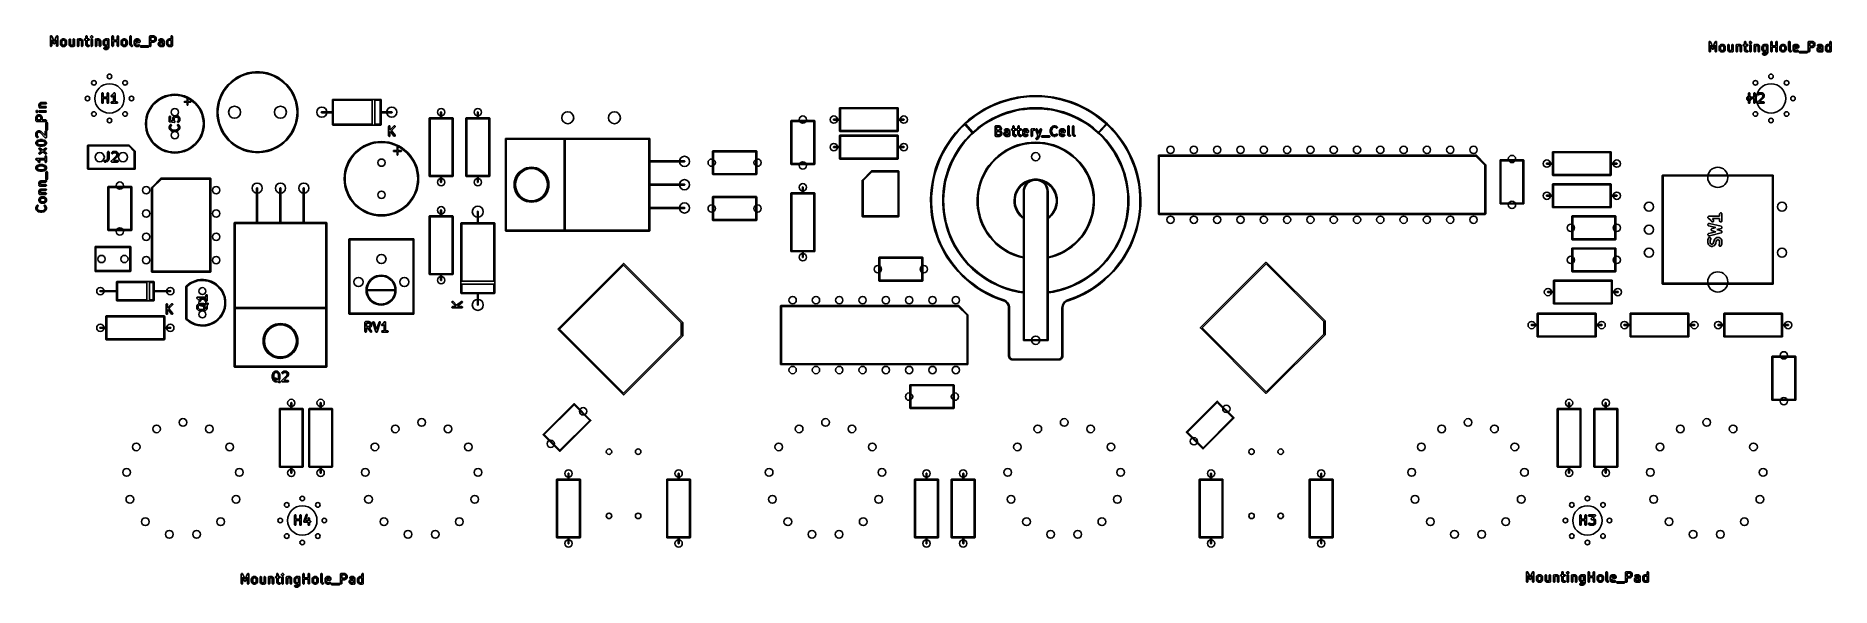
# Model space of a CAD drawing. Extents: x 2.68 to 10.38, y -4.66 to -2.29.
import ezdxf

# ---------------------------------------------------------------- set-up
doc = ezdxf.new("R2010")
doc.units = 0
doc.header["$MEASUREMENT"] = 0
doc.layers.add('BLACK', color=7, linetype='CONTINUOUS')

msp = doc.modelspace()

# ---------------------------------------------------------------- linework, layer by layer
at = {"layer": 'BLACK', "linetype": 'CONTINUOUS'}
for p, q in [((2.7383, -2.2935), (2.7384, -2.2931)), ((2.7383, -2.3329), (2.7383, -2.2935)), ((2.7384, -2.2929), (2.7386, -2.2924)), ((2.7384, -2.293), (2.7384, -2.2929)), ((2.7384, -2.2931), (2.7384, -2.293)), ((2.7384, -2.293), (2.7384, -2.293)), ((2.7386, -2.2924), (2.7388, -2.292)), ((2.7388, -2.2919), (2.7392, -2.2915)), ((2.7388, -2.292), (2.7388, -2.2919)), ((2.7388, -2.2919), (2.7388, -2.2919)), ((2.7392, -2.2915), (2.7395, -2.2911)), ((2.7395, -2.2911), (2.7396, -2.2911)), ((2.7396, -2.291), (2.7401, -2.2908)), ((2.7396, -2.2911), (2.7396, -2.291)), ((2.7401, -2.2908), (2.7406, -2.2906)), ((2.7406, -2.2906), (2.7406, -2.2906)), ((2.7406, -2.2906), (2.7407, -2.2906)), ((2.7407, -2.2906), (2.7412, -2.2906)), ((2.7412, -2.2906), (2.7417, -2.2906)), ((2.7417, -2.2906), (2.7418, -2.2906)), ((2.7418, -2.2906), (2.7419, -2.2906)), ((2.7419, -2.2906), (2.7423, -2.2908)), ((2.7423, -2.2908), (2.7428, -2.291)), ((2.7428, -2.291), (2.7429, -2.291)), ((2.7429, -2.291), (2.7429, -2.291)), ((2.7429, -2.291), (2.7433, -2.2914)), ((2.7433, -2.2914), (2.7437, -2.2918)), ((2.7437, -2.2918), (2.7437, -2.2918)), ((2.7437, -2.2918), (2.7437, -2.2919)), ((2.7437, -2.2919), (2.7438, -2.2919)), ((2.7438, -2.2919), (2.744, -2.2922)), ((2.744, -2.2922), (2.7544, -2.3146)), ((2.7517, -2.3229), (2.7442, -2.3068)), ((2.7442, -2.3068), (2.7442, -2.3329)), ((2.7544, -2.3146), (2.7649, -2.2922)), ((2.7646, -2.3068), (2.7571, -2.3229)), ((2.7646, -2.3329), (2.7646, -2.3068)), ((2.7649, -2.2922), (2.765, -2.2919)), ((2.765, -2.2919), (2.7651, -2.2919)), ((2.7651, -2.2918), (2.7655, -2.2914)), ((2.7651, -2.2919), (2.7651, -2.2918)), ((2.7651, -2.2918), (2.7651, -2.2918)), ((2.7655, -2.2914), (2.7659, -2.291)), ((2.7659, -2.291), (2.7659, -2.291)), ((2.7659, -2.291), (2.766, -2.291)), ((2.766, -2.291), (2.7665, -2.2908)), ((2.7665, -2.2908), (2.767, -2.2906)), ((2.767, -2.2906), (2.767, -2.2906)), ((2.767, -2.2906), (2.7671, -2.2906)), ((2.7671, -2.2906), (2.7676, -2.2906)), ((2.7676, -2.2906), (2.7681, -2.2906)), ((2.7681, -2.2906), (2.7682, -2.2906)), ((2.7682, -2.2906), (2.7682, -2.2906)), ((2.7682, -2.2906), (2.7687, -2.2908)), ((2.7687, -2.2908), (2.7692, -2.291)), ((2.7692, -2.291), (2.7692, -2.2911)), ((2.7692, -2.2911), (2.7693, -2.2911)), ((2.7693, -2.2911), (2.7696, -2.2915)), ((2.7696, -2.2915), (2.77, -2.2919)), ((2.77, -2.2919), (2.77, -2.2919)), ((2.77, -2.2919), (2.7701, -2.292)), ((2.7701, -2.292), (2.7702, -2.2924)), ((2.7702, -2.2924), (2.7704, -2.2929)), ((2.7704, -2.2929), (2.7704, -2.293)), ((2.7704, -2.293), (2.7704, -2.293)), ((2.7704, -2.293), (2.7704, -2.2931)), ((2.7704, -2.2931), (2.7705, -2.2935)), ((2.7705, -2.2935), (2.7705, -2.3329)), ((2.7818, -2.3128), (2.7836, -2.309)), ((2.7836, -2.309), (2.7838, -2.3088)), ((2.7838, -2.3087), (2.7839, -2.3086)), ((2.7838, -2.3088), (2.7838, -2.3087)), ((2.7839, -2.3086), (2.784, -2.3085)), ((2.7839, -2.3086), (2.7839, -2.3086)), ((2.784, -2.3085), (2.7842, -2.3083)), ((2.7842, -2.3083), (2.7861, -2.3064)), ((2.7861, -2.3064), (2.7863, -2.3062)), ((2.7863, -2.3062), (2.7864, -2.3061)), ((2.7863, -2.3062), (2.7863, -2.3062)), ((2.7864, -2.3061), (2.7865, -2.306)), ((2.7865, -2.306), (2.7866, -2.306)), ((2.7866, -2.306), (2.7868, -2.3059)), ((2.7868, -2.3059), (2.7906, -2.304)), ((2.7926, -2.3096), (2.7899, -2.3109)), ((2.7906, -2.304), (2.7911, -2.3038)), ((2.7911, -2.3038), (2.7912, -2.3038)), ((2.7912, -2.3038), (2.7913, -2.3037)), ((2.7913, -2.3037), (2.7919, -2.3037)), ((2.7919, -2.3037), (2.7975, -2.3037)), ((2.7968, -2.3096), (2.7926, -2.3096)), ((2.7995, -2.3109), (2.7968, -2.3096)), ((2.7975, -2.3037), (2.7981, -2.3037)), ((2.7981, -2.3037), (2.7982, -2.3038)), ((2.7982, -2.3038), (2.7983, -2.3038)), ((2.7983, -2.3038), (2.7988, -2.304)), ((2.7988, -2.304), (2.8026, -2.3059)), ((2.8026, -2.3059), (2.8028, -2.306)), ((2.8028, -2.306), (2.8029, -2.306)), ((2.8029, -2.306), (2.803, -2.3061)), ((2.803, -2.3061), (2.8031, -2.3062)), ((2.8031, -2.3062), (2.8031, -2.3062)), ((2.8031, -2.3062), (2.8034, -2.3064)), ((2.8034, -2.3064), (2.8052, -2.3083)), ((2.8052, -2.3083), (2.8054, -2.3085)), ((2.8054, -2.3085), (2.8055, -2.3086)), ((2.8055, -2.3086), (2.8055, -2.3086)), ((2.8055, -2.3086), (2.8056, -2.3087)), ((2.8056, -2.3087), (2.8056, -2.3088)), ((2.8056, -2.3088), (2.8058, -2.309)), ((2.8058, -2.309), (2.8077, -2.3128)), ((2.8189, -2.3066), (2.819, -2.306)), ((2.8189, -2.3272), (2.8189, -2.3066)), ((2.819, -2.306), (2.8194, -2.305)), ((2.8194, -2.305), (2.8203, -2.3042)), ((2.8203, -2.3042), (2.8213, -2.3037)), ((2.8213, -2.3037), (2.8225, -2.3037)), ((2.8225, -2.3037), (2.8235, -2.3042)), ((2.8235, -2.3042), (2.8244, -2.305)), ((2.8244, -2.305), (2.8248, -2.306)), ((2.8248, -2.306), (2.8249, -2.3066)), ((2.8249, -2.3066), (2.8249, -2.3265)), ((2.8358, -2.3066), (2.8359, -2.306)), ((2.8358, -2.3279), (2.8358, -2.3066)), ((2.8359, -2.306), (2.8363, -2.305)), ((2.8363, -2.305), (2.8371, -2.3042)), ((2.8371, -2.3042), (2.8382, -2.3037)), ((2.8382, -2.3037), (2.8393, -2.3037)), ((2.8393, -2.3037), (2.8404, -2.3042)), ((2.8404, -2.3042), (2.8412, -2.305)), ((2.8412, -2.305), (2.8417, -2.306)), ((2.8417, -2.306), (2.8417, -2.3066)), ((2.8417, -2.3066), (2.8417, -2.3329)), ((2.8546, -2.306), (2.8551, -2.305)), ((2.8546, -2.3066), (2.8546, -2.306)), ((2.8546, -2.3329), (2.8546, -2.3066)), ((2.8551, -2.305), (2.8559, -2.3042)), ((2.8559, -2.3042), (2.8569, -2.3037)), ((2.8569, -2.3037), (2.8581, -2.3037)), ((2.8581, -2.3037), (2.8592, -2.3042)), ((2.8592, -2.3042), (2.8599, -2.3049)), ((2.8599, -2.3049), (2.8618, -2.304)), ((2.8638, -2.3096), (2.8611, -2.3109)), ((2.8618, -2.304), (2.8624, -2.3038)), ((2.8624, -2.3038), (2.8625, -2.3038)), ((2.8625, -2.3038), (2.8626, -2.3037)), ((2.8626, -2.3037), (2.8631, -2.3037)), ((2.8631, -2.3037), (2.8688, -2.3037)), ((2.8681, -2.3096), (2.8638, -2.3096)), ((2.8703, -2.3107), (2.8681, -2.3096)), ((2.8688, -2.3037), (2.8693, -2.3037)), ((2.8693, -2.3037), (2.8694, -2.3038)), ((2.8694, -2.3038), (2.8695, -2.3038)), ((2.8695, -2.3038), (2.8701, -2.304)), ((2.8701, -2.304), (2.8738, -2.3059)), ((2.8738, -2.3059), (2.8739, -2.3059)), ((2.8739, -2.3059), (2.874, -2.3059)), ((2.874, -2.3059), (2.874, -2.306)), ((2.874, -2.306), (2.8743, -2.3062)), ((2.8743, -2.3062), (2.8746, -2.3064)), ((2.8746, -2.3064), (2.8748, -2.3067)), ((2.8748, -2.3067), (2.875, -2.307)), ((2.875, -2.307), (2.8751, -2.307)), ((2.8751, -2.307), (2.8751, -2.3071)), ((2.8751, -2.3071), (2.8752, -2.3072)), ((2.8752, -2.3072), (2.877, -2.3109)), ((2.8846, -2.306), (2.8851, -2.305)), ((2.8846, -2.3072), (2.8846, -2.306)), ((2.8851, -2.3083), (2.8846, -2.3072)), ((2.8851, -2.305), (2.8859, -2.3042)), ((2.8859, -2.3091), (2.8851, -2.3083)), ((2.8859, -2.3042), (2.8869, -2.3037)), ((2.8869, -2.3095), (2.8859, -2.3091)), ((2.8869, -2.3037), (2.8875, -2.3037)), ((2.8875, -2.3096), (2.8869, -2.3095)), ((2.8875, -2.3037), (2.8902, -2.3037)), ((2.8902, -2.3096), (2.8875, -2.3096)), ((2.8902, -2.2929), (2.8907, -2.2919)), ((2.8902, -2.2935), (2.8902, -2.2929)), ((2.8902, -2.3037), (2.8902, -2.2935)), ((2.8902, -2.3272), (2.8902, -2.3096)), ((2.8907, -2.2919), (2.8915, -2.291)), ((2.8915, -2.291), (2.8926, -2.2906)), ((2.8926, -2.2906), (2.8937, -2.2906)), ((2.8937, -2.2906), (2.8948, -2.291)), ((2.8948, -2.291), (2.8956, -2.2919)), ((2.8956, -2.2919), (2.896, -2.2929)), ((2.896, -2.2929), (2.8961, -2.2935)), ((2.8961, -2.2935), (2.8961, -2.3037)), ((2.8961, -2.3037), (2.9025, -2.3037)), ((2.9025, -2.3096), (2.8961, -2.3096)), ((2.8961, -2.3096), (2.8961, -2.3265)), ((2.9025, -2.3037), (2.9031, -2.3037)), ((2.9031, -2.3095), (2.9025, -2.3096)), ((2.9031, -2.3037), (2.9042, -2.3042)), ((2.9042, -2.3091), (2.9031, -2.3095)), ((2.9042, -2.3042), (2.905, -2.305)), ((2.905, -2.3083), (2.9042, -2.3091)), ((2.905, -2.305), (2.9054, -2.306)), ((2.9054, -2.3072), (2.905, -2.3083)), ((2.9054, -2.306), (2.9054, -2.3072)), ((2.9109, -2.2948), (2.9113, -2.2937)), ((2.9109, -2.2959), (2.9109, -2.2948)), ((2.9113, -2.297), (2.9109, -2.2959)), ((2.9113, -2.2937), (2.9117, -2.2933)), ((2.9117, -2.2975), (2.9113, -2.297)), ((2.9117, -2.2933), (2.9135, -2.2914)), ((2.9135, -2.2993), (2.9117, -2.2975)), ((2.9127, -2.306), (2.9132, -2.305)), ((2.9127, -2.3066), (2.9127, -2.306)), ((2.9127, -2.3329), (2.9127, -2.3066)), ((2.9132, -2.305), (2.914, -2.3042)), ((2.9135, -2.2914), (2.914, -2.291)), ((2.914, -2.2997), (2.9135, -2.2993)), ((2.914, -2.291), (2.9151, -2.2906)), ((2.9151, -2.3001), (2.914, -2.2997)), ((2.914, -2.3042), (2.9151, -2.3037)), ((2.9151, -2.2906), (2.9162, -2.2906)), ((2.9162, -2.3001), (2.9151, -2.3001)), ((2.9151, -2.3001), (2.9151, -2.3001)), ((2.9151, -2.3037), (2.9162, -2.3037)), ((2.9162, -2.2906), (2.9162, -2.2906)), ((2.9162, -2.2906), (2.9171, -2.291)), ((2.9173, -2.2997), (2.9162, -2.3001)), ((2.9162, -2.3001), (2.9162, -2.3001)), ((2.9162, -2.3037), (2.9173, -2.3042)), ((2.9171, -2.291), (2.9173, -2.291)), ((2.9173, -2.291), (2.9177, -2.2914)), ((2.9177, -2.2993), (2.9173, -2.2997)), ((2.9173, -2.3042), (2.9181, -2.305)), ((2.9177, -2.2914), (2.9196, -2.2933)), ((2.9196, -2.2975), (2.9177, -2.2993)), ((2.9181, -2.305), (2.9185, -2.306)), ((2.9185, -2.306), (2.9186, -2.3066)), ((2.9186, -2.3066), (2.9186, -2.3329)), ((2.9196, -2.2933), (2.92, -2.2937)), ((2.92, -2.297), (2.9196, -2.2975)), ((2.92, -2.2937), (2.9204, -2.2947)), ((2.9204, -2.2959), (2.92, -2.297)), ((2.9204, -2.2947), (2.9204, -2.2948)), ((2.9204, -2.2948), (2.9204, -2.2959)), ((2.9314, -2.3066), (2.9315, -2.306)), ((2.9314, -2.3329), (2.9314, -2.3066)), ((2.9315, -2.306), (2.9319, -2.305)), ((2.9319, -2.305), (2.9327, -2.3042)), ((2.9327, -2.3042), (2.9338, -2.3037)), ((2.9338, -2.3037), (2.935, -2.3037)), ((2.935, -2.3037), (2.936, -2.3042)), ((2.936, -2.3042), (2.9368, -2.3049)), ((2.9368, -2.3049), (2.9387, -2.304)), ((2.9407, -2.3096), (2.938, -2.3109)), ((2.9387, -2.304), (2.9392, -2.3038)), ((2.9392, -2.3038), (2.9393, -2.3038)), ((2.9393, -2.3038), (2.9394, -2.3037)), ((2.9394, -2.3037), (2.94, -2.3037)), ((2.94, -2.3037), (2.9456, -2.3037)), ((2.9449, -2.3096), (2.9407, -2.3096)), ((2.9472, -2.3107), (2.9449, -2.3096)), ((2.9456, -2.3037), (2.9462, -2.3037)), ((2.9462, -2.3037), (2.9463, -2.3038)), ((2.9463, -2.3038), (2.9464, -2.3038)), ((2.9464, -2.3038), (2.947, -2.304)), ((2.947, -2.304), (2.9507, -2.3059)), ((2.9507, -2.3059), (2.9508, -2.3059)), ((2.9508, -2.3059), (2.9508, -2.3059)), ((2.9508, -2.3059), (2.9509, -2.306)), ((2.9509, -2.306), (2.9512, -2.3062)), ((2.9512, -2.3062), (2.9514, -2.3064)), ((2.9514, -2.3064), (2.9517, -2.3067)), ((2.9517, -2.3067), (2.9519, -2.307)), ((2.9519, -2.307), (2.9519, -2.307)), ((2.9519, -2.307), (2.952, -2.3071)), ((2.952, -2.3071), (2.952, -2.3072)), ((2.952, -2.3072), (2.9539, -2.3109)), ((2.9655, -2.3128), (2.9674, -2.309)), ((2.9674, -2.309), (2.9675, -2.3088)), ((2.9675, -2.3087), (2.9676, -2.3086)), ((2.9675, -2.3088), (2.9675, -2.3087)), ((2.9676, -2.3086), (2.9677, -2.3086)), ((2.9677, -2.3085), (2.9679, -2.3083)), ((2.9677, -2.3086), (2.9677, -2.3085)), ((2.9679, -2.3083), (2.9698, -2.3064)), ((2.9698, -2.3064), (2.97, -2.3062)), ((2.97, -2.3062), (2.9701, -2.3062)), ((2.9701, -2.3062), (2.9702, -2.3061)), ((2.9702, -2.3061), (2.9702, -2.306)), ((2.9702, -2.306), (2.9703, -2.306)), ((2.9703, -2.306), (2.9706, -2.3059)), ((2.9706, -2.3059), (2.9743, -2.304)), ((2.9763, -2.3096), (2.9736, -2.3109)), ((2.9743, -2.304), (2.9748, -2.3038)), ((2.9748, -2.3038), (2.975, -2.3038)), ((2.975, -2.3038), (2.9751, -2.3037)), ((2.9751, -2.3037), (2.9756, -2.3037)), ((2.9756, -2.3037), (2.9831, -2.3037)), ((2.9824, -2.3096), (2.9763, -2.3096)), ((2.9839, -2.3103), (2.9824, -2.3096)), ((2.9831, -2.3037), (2.9837, -2.3037)), ((2.9837, -2.3037), (2.9838, -2.3038)), ((2.9838, -2.3038), (2.9839, -2.3038)), ((2.9839, -2.3038), (2.9844, -2.304)), ((2.9844, -2.304), (2.9851, -2.3043)), ((2.9851, -2.3043), (2.9852, -2.3042)), ((2.9852, -2.3042), (2.9863, -2.3037)), ((2.9863, -2.3037), (2.9875, -2.3037)), ((2.9875, -2.3037), (2.9885, -2.3042)), ((2.9885, -2.3042), (2.9893, -2.305)), ((2.9893, -2.305), (2.9898, -2.306)), ((2.9898, -2.306), (2.9898, -2.3066)), ((2.9898, -2.3066), (2.9898, -2.3385)), ((3.0027, -2.2929), (3.0032, -2.2919)), ((3.0027, -2.2935), (3.0027, -2.2929)), ((3.0027, -2.3329), (3.0027, -2.2935)), ((3.0032, -2.2919), (3.004, -2.291)), ((3.004, -2.291), (3.005, -2.2906)), ((3.005, -2.2906), (3.0062, -2.2906)), ((3.0062, -2.2906), (3.0073, -2.291)), ((3.0073, -2.291), (3.0081, -2.2919)), ((3.0081, -2.2919), (3.0085, -2.2929)), ((3.0085, -2.2929), (3.0086, -2.2935)), ((3.0086, -2.2935), (3.0086, -2.3093)), ((3.0086, -2.3093), (3.0252, -2.3093)), ((3.0252, -2.2929), (3.0257, -2.2919)), ((3.0252, -2.2935), (3.0252, -2.2929)), ((3.0252, -2.3093), (3.0252, -2.2935)), ((3.0257, -2.2919), (3.0265, -2.291)), ((3.0265, -2.291), (3.0275, -2.2906)), ((3.0275, -2.2906), (3.0287, -2.2906)), ((3.0287, -2.2906), (3.0298, -2.291)), ((3.0298, -2.291), (3.0306, -2.2919)), ((3.0306, -2.2919), (3.031, -2.2929)), ((3.031, -2.2929), (3.0311, -2.2935)), ((3.0311, -2.2935), (3.0311, -2.3329)), ((3.0424, -2.3128), (3.0442, -2.309)), ((3.0442, -2.309), (3.0444, -2.3088)), ((3.0444, -2.3087), (3.0445, -2.3086)), ((3.0444, -2.3088), (3.0444, -2.3087)), ((3.0445, -2.3086), (3.0446, -2.3085)), ((3.0445, -2.3086), (3.0445, -2.3086)), ((3.0446, -2.3085), (3.0448, -2.3083)), ((3.0448, -2.3083), (3.0467, -2.3064)), ((3.0467, -2.3064), (3.0469, -2.3062)), ((3.0469, -2.3062), (3.047, -2.3061)), ((3.0469, -2.3062), (3.0469, -2.3062)), ((3.047, -2.3061), (3.0471, -2.306)), ((3.0471, -2.306), (3.0472, -2.306)), ((3.0472, -2.306), (3.0474, -2.3059)), ((3.0474, -2.3059), (3.0512, -2.304)), ((3.0532, -2.3096), (3.0505, -2.3109)), ((3.0512, -2.304), (3.0517, -2.3038)), ((3.0517, -2.3038), (3.0518, -2.3038)), ((3.0518, -2.3038), (3.0519, -2.3037)), ((3.0519, -2.3037), (3.0525, -2.3037)), ((3.0525, -2.3037), (3.0581, -2.3037)), ((3.0574, -2.3096), (3.0532, -2.3096)), ((3.0601, -2.3109), (3.0574, -2.3096)), ((3.0581, -2.3037), (3.0587, -2.3037)), ((3.0587, -2.3037), (3.0588, -2.3038)), ((3.0588, -2.3038), (3.0589, -2.3038)), ((3.0589, -2.3038), (3.0594, -2.304)), ((3.0594, -2.304), (3.0632, -2.3059)), ((3.0632, -2.3059), (3.0634, -2.306)), ((3.0634, -2.306), (3.0635, -2.306)), ((3.0635, -2.306), (3.0636, -2.3061)), ((3.0636, -2.3061), (3.0637, -2.3062)), ((3.0637, -2.3062), (3.0637, -2.3062)), ((3.0637, -2.3062), (3.064, -2.3064)), ((3.064, -2.3064), (3.0658, -2.3083)), ((3.0658, -2.3083), (3.066, -2.3085)), ((3.066, -2.3085), (3.0661, -2.3086)), ((3.0661, -2.3086), (3.0661, -2.3086)), ((3.0661, -2.3086), (3.0662, -2.3087)), ((3.0662, -2.3087), (3.0662, -2.3088)), ((3.0662, -2.3088), (3.0664, -2.309)), ((3.0664, -2.309), (3.0683, -2.3128)), ((3.0795, -2.2935), (3.0796, -2.2929)), ((3.0795, -2.3272), (3.0795, -2.2935)), ((3.0796, -2.2929), (3.08, -2.2919)), ((3.08, -2.2919), (3.0808, -2.291)), ((3.0808, -2.291), (3.0819, -2.2906)), ((3.0819, -2.2906), (3.0831, -2.2906)), ((3.0831, -2.2906), (3.0841, -2.291)), ((3.0841, -2.291), (3.0849, -2.2919)), ((3.0849, -2.2919), (3.0854, -2.2929)), ((3.0854, -2.2929), (3.0854, -2.2935)), ((3.0854, -2.2935), (3.0854, -2.3265)), ((3.0986, -2.3109), (3.1005, -2.3072)), ((3.1005, -2.3071), (3.1005, -2.307)), ((3.1005, -2.307), (3.1006, -2.307)), ((3.1005, -2.3072), (3.1005, -2.3071)), ((3.1006, -2.307), (3.1008, -2.3067)), ((3.1008, -2.3067), (3.1011, -2.3064)), ((3.1011, -2.3064), (3.1013, -2.3062)), ((3.1013, -2.3062), (3.1016, -2.306)), ((3.1016, -2.306), (3.1016, -2.3059)), ((3.1016, -2.3059), (3.1017, -2.3059)), ((3.1017, -2.3059), (3.1018, -2.3059)), ((3.1018, -2.3059), (3.1055, -2.304)), ((3.1076, -2.3096), (3.1053, -2.3107)), ((3.1055, -2.304), (3.1061, -2.3038)), ((3.1061, -2.3038), (3.1062, -2.3038)), ((3.1062, -2.3038), (3.1063, -2.3037)), ((3.1063, -2.3037), (3.1069, -2.3037)), ((3.1069, -2.3037), (3.1144, -2.3037)), ((3.1137, -2.3096), (3.1076, -2.3096)), ((3.1159, -2.3107), (3.1137, -2.3096)), ((3.1144, -2.3037), (3.1149, -2.3037)), ((3.1149, -2.3037), (3.115, -2.3038)), ((3.115, -2.3038), (3.1151, -2.3038)), ((3.1151, -2.3038), (3.1157, -2.304)), ((3.1157, -2.304), (3.1194, -2.3059)), ((3.1194, -2.3059), (3.1195, -2.3059)), ((3.1195, -2.3059), (3.1196, -2.3059)), ((3.1196, -2.3059), (3.1196, -2.306)), ((3.1196, -2.306), (3.1199, -2.3062)), ((3.1199, -2.3062), (3.1202, -2.3064)), ((3.1202, -2.3064), (3.1204, -2.3067)), ((3.1204, -2.3067), (3.1206, -2.307)), ((3.1206, -2.307), (3.1207, -2.307)), ((3.1207, -2.307), (3.1207, -2.3071)), ((3.1207, -2.3071), (3.1208, -2.3072)), ((3.1208, -2.3072), (3.1226, -2.3109)), ((3.1639, -2.2935), (3.164, -2.2929)), ((3.1639, -2.3329), (3.1639, -2.2935)), ((3.164, -2.2929), (3.1644, -2.2919)), ((3.1644, -2.2919), (3.1652, -2.291)), ((3.1652, -2.291), (3.1663, -2.2906)), ((3.1663, -2.2906), (3.1669, -2.2905)), ((3.1669, -2.2905), (3.1819, -2.2905)), ((3.1812, -2.2964), (3.1698, -2.2964)), ((3.1698, -2.2964), (3.1698, -2.3112)), ((3.1839, -2.2978), (3.1812, -2.2964)), ((3.1812, -2.3112), (3.1839, -2.3098)), ((3.1819, -2.2905), (3.1824, -2.2906)), ((3.1824, -2.2906), (3.1825, -2.2906)), ((3.1825, -2.2906), (3.1826, -2.2906)), ((3.1826, -2.2906), (3.1832, -2.2909)), ((3.1832, -2.2909), (3.1869, -2.2927)), ((3.185, -2.299), (3.1839, -2.2978)), ((3.1839, -2.3098), (3.185, -2.3086)), ((3.1864, -2.3017), (3.185, -2.299)), ((3.185, -2.3086), (3.1864, -2.3059)), ((3.1864, -2.3059), (3.1864, -2.3017)), ((3.1869, -2.2927), (3.1872, -2.2929)), ((3.1872, -2.2929), (3.1872, -2.2929)), ((3.1872, -2.2929), (3.1873, -2.293)), ((3.1873, -2.293), (3.1874, -2.293)), ((3.1874, -2.293), (3.1875, -2.2931)), ((3.1875, -2.2931), (3.1877, -2.2933)), ((3.1877, -2.2933), (3.1896, -2.2952)), ((3.1896, -2.2952), (3.1898, -2.2954)), ((3.1898, -2.2954), (3.1898, -2.2954)), ((3.1898, -2.2954), (3.1899, -2.2955)), ((3.1899, -2.2955), (3.1899, -2.2956)), ((3.1899, -2.2956), (3.19, -2.2957)), ((3.19, -2.2957), (3.1901, -2.2959)), ((3.1901, -2.2959), (3.192, -2.2997)), ((3.192, -2.3079), (3.1901, -2.3117)), ((3.192, -2.2997), (3.1922, -2.3002)), ((3.1922, -2.3074), (3.192, -2.3079)), ((3.1922, -2.3002), (3.1922, -2.3003)), ((3.1922, -2.3003), (3.1922, -2.3004)), ((3.1922, -2.3004), (3.1923, -2.301)), ((3.1923, -2.3066), (3.1922, -2.3072)), ((3.1922, -2.3072), (3.1922, -2.3073)), ((3.1922, -2.3073), (3.1922, -2.3074)), ((3.1923, -2.301), (3.1923, -2.3066)), ((3.2033, -2.3081), (3.2037, -2.307)), ((3.2034, -2.3093), (3.2033, -2.3081)), ((3.2039, -2.3103), (3.2034, -2.3093)), ((3.2037, -2.307), (3.2044, -2.3062)), ((3.2044, -2.3062), (3.2049, -2.3059)), ((3.2049, -2.3059), (3.2087, -2.304)), ((3.2107, -2.3096), (3.2075, -2.3111)), ((3.2087, -2.304), (3.2092, -2.3038)), ((3.2092, -2.3038), (3.2093, -2.3038)), ((3.2093, -2.3038), (3.2094, -2.3037)), ((3.2094, -2.3037), (3.21, -2.3037)), ((3.21, -2.3037), (3.2175, -2.3037)), ((3.2168, -2.3096), (3.2107, -2.3096)), ((3.219, -2.3107), (3.2168, -2.3096)), ((3.2175, -2.3037), (3.218, -2.3037)), ((3.218, -2.3037), (3.2181, -2.3038)), ((3.2181, -2.3038), (3.2183, -2.3038)), ((3.2183, -2.3038), (3.2188, -2.304)), ((3.2188, -2.304), (3.2225, -2.3059)), ((3.2225, -2.3059), (3.2226, -2.3059)), ((3.2226, -2.3059), (3.2227, -2.3059)), ((3.2227, -2.3059), (3.2227, -2.306)), ((3.2227, -2.306), (3.223, -2.3062)), ((3.223, -2.3062), (3.2233, -2.3064)), ((3.2233, -2.3064), (3.2236, -2.3067)), ((3.2236, -2.3067), (3.2237, -2.307)), ((3.2237, -2.307), (3.2238, -2.307)), ((3.2238, -2.307), (3.2238, -2.3071)), ((3.2238, -2.3071), (3.2239, -2.3072)), ((3.2239, -2.3072), (3.2257, -2.3109)), ((3.2373, -2.3128), (3.2392, -2.309)), ((3.2392, -2.309), (3.2394, -2.3088)), ((3.2394, -2.3087), (3.2395, -2.3086)), ((3.2394, -2.3088), (3.2394, -2.3087)), ((3.2395, -2.3086), (3.2396, -2.3085)), ((3.2395, -2.3086), (3.2395, -2.3086)), ((3.2396, -2.3085), (3.2398, -2.3083)), ((3.2398, -2.3083), (3.2416, -2.3064)), ((3.2416, -2.3064), (3.2419, -2.3062)), ((3.2419, -2.3062), (3.242, -2.3061)), ((3.2419, -2.3062), (3.2419, -2.3062)), ((3.242, -2.3061), (3.2421, -2.306)), ((3.2421, -2.306), (3.2422, -2.306)), ((3.2422, -2.306), (3.2424, -2.3059)), ((3.2424, -2.3059), (3.2461, -2.304)), ((3.2482, -2.3096), (3.2455, -2.3109)), ((3.2461, -2.304), (3.2467, -2.3038)), ((3.2467, -2.3038), (3.2468, -2.3038)), ((3.2468, -2.3038), (3.2469, -2.3037)), ((3.2469, -2.3037), (3.2475, -2.3037)), ((3.2475, -2.3037), (3.255, -2.3037)), ((3.2543, -2.3096), (3.2482, -2.3096)), ((3.2558, -2.3103), (3.2543, -2.3096)), ((3.255, -2.3037), (3.2555, -2.3037)), ((3.2555, -2.3037), (3.2556, -2.3038)), ((3.2556, -2.3038), (3.2557, -2.3038)), ((3.2557, -2.3038), (3.2558, -2.3038)), ((3.2558, -2.2929), (3.2563, -2.2919)), ((3.2558, -2.2935), (3.2558, -2.2929)), ((3.2558, -2.3038), (3.2558, -2.2935)), ((3.2563, -2.2919), (3.2571, -2.291)), ((3.2571, -2.291), (3.2581, -2.2906)), ((3.2581, -2.2906), (3.2593, -2.2906)), ((3.2593, -2.2906), (3.2604, -2.291)), ((3.2604, -2.291), (3.2612, -2.2919)), ((3.2612, -2.2919), (3.2616, -2.2929)), ((3.2616, -2.2929), (3.2617, -2.2935)), ((3.2617, -2.2935), (3.2617, -2.3329)), ((2.7384, -2.3334), (2.7383, -2.3329)), ((2.7388, -2.3345), (2.7384, -2.3334)), ((2.7396, -2.3353), (2.7388, -2.3345)), ((2.7407, -2.3358), (2.7396, -2.3353)), ((2.7419, -2.3358), (2.7407, -2.3358)), ((2.7429, -2.3353), (2.7419, -2.3358)), ((2.7437, -2.3345), (2.7429, -2.3353)), ((2.7442, -2.3334), (2.7437, -2.3345)), ((2.7442, -2.3329), (2.7442, -2.3334)), ((2.7519, -2.3231), (2.7517, -2.3229)), ((2.7519, -2.3232), (2.7519, -2.3231)), ((2.7519, -2.3231), (2.7519, -2.3231)), ((2.752, -2.3234), (2.7519, -2.3232)), ((2.7524, -2.3237), (2.752, -2.3234)), ((2.7527, -2.324), (2.7524, -2.3237)), ((2.7528, -2.3241), (2.7527, -2.324)), ((2.7529, -2.3241), (2.7528, -2.3241)), ((2.7533, -2.3243), (2.7529, -2.3241)), ((2.7537, -2.3245), (2.7533, -2.3243)), ((2.7538, -2.3245), (2.7537, -2.3245)), ((2.754, -2.3245), (2.7538, -2.3245)), ((2.7544, -2.3245), (2.754, -2.3245)), ((2.7549, -2.3245), (2.7544, -2.3245)), ((2.755, -2.3245), (2.7549, -2.3245)), ((2.7551, -2.3245), (2.755, -2.3245)), ((2.7555, -2.3243), (2.7551, -2.3245)), ((2.7559, -2.3241), (2.7555, -2.3243)), ((2.756, -2.3241), (2.7559, -2.3241)), ((2.7562, -2.324), (2.756, -2.3241)), ((2.7565, -2.3237), (2.7562, -2.324)), ((2.7568, -2.3234), (2.7565, -2.3237)), ((2.7569, -2.3232), (2.7568, -2.3234)), ((2.757, -2.3231), (2.7569, -2.3231)), ((2.7569, -2.3231), (2.7569, -2.3232)), ((2.7571, -2.3229), (2.757, -2.3231)), ((2.7646, -2.3334), (2.7646, -2.3329)), ((2.7651, -2.3345), (2.7646, -2.3334)), ((2.7659, -2.3353), (2.7651, -2.3345)), ((2.767, -2.3358), (2.7659, -2.3353)), ((2.7681, -2.3358), (2.767, -2.3358)), ((2.7692, -2.3353), (2.7681, -2.3358)), ((2.77, -2.3345), (2.7692, -2.3353)), ((2.7704, -2.3334), (2.77, -2.3345)), ((2.7705, -2.3329), (2.7704, -2.3334)), ((2.7814, -2.3141), (2.7815, -2.3135)), ((2.7814, -2.3254), (2.7814, -2.3141)), ((2.7815, -2.3259), (2.7814, -2.3254)), ((2.7815, -2.3134), (2.7816, -2.3133)), ((2.7815, -2.3135), (2.7815, -2.3134)), ((2.7815, -2.326), (2.7815, -2.3259)), ((2.7816, -2.3261), (2.7815, -2.326)), ((2.7816, -2.3133), (2.7818, -2.3128)), ((2.7818, -2.3267), (2.7816, -2.3261)), ((2.7836, -2.3304), (2.7818, -2.3267)), ((2.7838, -2.3307), (2.7836, -2.3304)), ((2.7838, -2.3308), (2.7838, -2.3307)), ((2.7839, -2.3308), (2.7838, -2.3308)), ((2.7839, -2.3309), (2.7839, -2.3308)), ((2.784, -2.331), (2.7839, -2.3309)), ((2.7842, -2.3312), (2.784, -2.331)), ((2.7861, -2.3331), (2.7842, -2.3312)), ((2.7863, -2.3333), (2.7861, -2.3331)), ((2.7864, -2.3334), (2.7863, -2.3333)), ((2.7863, -2.3333), (2.7863, -2.3333)), ((2.7865, -2.3334), (2.7864, -2.3334)), ((2.7866, -2.3335), (2.7865, -2.3334)), ((2.7868, -2.3336), (2.7866, -2.3335)), ((2.7906, -2.3355), (2.7868, -2.3336)), ((2.7887, -2.3121), (2.7874, -2.3148)), ((2.7874, -2.3148), (2.7874, -2.3247)), ((2.7874, -2.3247), (2.7887, -2.3274)), ((2.7899, -2.3109), (2.7887, -2.3121)), ((2.7887, -2.3274), (2.7899, -2.3286)), ((2.7899, -2.3286), (2.7926, -2.3299)), ((2.7911, -2.3357), (2.7906, -2.3355)), ((2.7912, -2.3357), (2.7911, -2.3357)), ((2.7913, -2.3358), (2.7912, -2.3357)), ((2.7919, -2.3358), (2.7913, -2.3358)), ((2.7975, -2.3358), (2.7919, -2.3358)), ((2.7926, -2.3299), (2.7968, -2.3299)), ((2.7968, -2.3299), (2.7995, -2.3286)), ((2.7981, -2.3358), (2.7975, -2.3358)), ((2.7982, -2.3357), (2.7981, -2.3358)), ((2.7983, -2.3357), (2.7982, -2.3357)), ((2.7988, -2.3355), (2.7983, -2.3357)), ((2.8026, -2.3336), (2.7988, -2.3355)), ((2.8007, -2.3121), (2.7995, -2.3109)), ((2.7995, -2.3286), (2.8007, -2.3274)), ((2.8021, -2.3148), (2.8007, -2.3121)), ((2.8007, -2.3274), (2.8021, -2.3247)), ((2.8021, -2.3247), (2.8021, -2.3148)), ((2.8028, -2.3335), (2.8026, -2.3336)), ((2.8029, -2.3334), (2.8028, -2.3335)), ((2.803, -2.3334), (2.8029, -2.3334)), ((2.8031, -2.3333), (2.803, -2.3334)), ((2.8034, -2.3331), (2.8031, -2.3333)), ((2.8031, -2.3333), (2.8031, -2.3333)), ((2.8052, -2.3312), (2.8034, -2.3331)), ((2.8054, -2.331), (2.8052, -2.3312)), ((2.8055, -2.3309), (2.8054, -2.331)), ((2.8056, -2.3308), (2.8055, -2.3308)), ((2.8055, -2.3308), (2.8055, -2.3309)), ((2.8058, -2.3304), (2.8056, -2.3307)), ((2.8056, -2.3307), (2.8056, -2.3308)), ((2.8077, -2.3267), (2.8058, -2.3304)), ((2.8077, -2.3128), (2.8079, -2.3133)), ((2.8079, -2.3261), (2.8077, -2.3267)), ((2.8079, -2.3133), (2.8079, -2.3134)), ((2.8079, -2.3134), (2.8079, -2.3135)), ((2.8079, -2.3135), (2.808, -2.3141)), ((2.808, -2.3254), (2.8079, -2.3259)), ((2.8079, -2.3259), (2.8079, -2.326)), ((2.8079, -2.326), (2.8079, -2.3261)), ((2.808, -2.3141), (2.808, -2.3254)), ((2.819, -2.3278), (2.8189, -2.3272)), ((2.819, -2.3279), (2.819, -2.3278)), ((2.819, -2.328), (2.819, -2.3279)), ((2.8193, -2.3286), (2.819, -2.328)), ((2.8211, -2.3323), (2.8193, -2.3286)), ((2.8212, -2.3324), (2.8211, -2.3323)), ((2.8212, -2.3325), (2.8212, -2.3324)), ((2.8213, -2.3325), (2.8212, -2.3325)), ((2.8214, -2.3328), (2.8213, -2.3325)), ((2.8217, -2.333), (2.8214, -2.3328)), ((2.822, -2.3333), (2.8217, -2.333)), ((2.8223, -2.3335), (2.822, -2.3333)), ((2.8223, -2.3336), (2.8223, -2.3335)), ((2.8224, -2.3336), (2.8223, -2.3336)), ((2.8225, -2.3336), (2.8224, -2.3336)), ((2.8262, -2.3355), (2.8225, -2.3336)), ((2.8249, -2.3265), (2.826, -2.3288)), ((2.826, -2.3288), (2.8282, -2.3299)), ((2.8267, -2.3357), (2.8262, -2.3355)), ((2.8268, -2.3357), (2.8267, -2.3357)), ((2.8269, -2.3358), (2.8268, -2.3357)), ((2.8275, -2.3358), (2.8269, -2.3358)), ((2.8331, -2.3358), (2.8275, -2.3358)), ((2.8282, -2.3299), (2.8324, -2.3299)), ((2.8324, -2.3299), (2.8351, -2.3286)), ((2.8337, -2.3358), (2.8331, -2.3358)), ((2.8338, -2.3357), (2.8337, -2.3358)), ((2.8339, -2.3357), (2.8338, -2.3357)), ((2.8345, -2.3355), (2.8339, -2.3357)), ((2.8364, -2.3346), (2.8345, -2.3355)), ((2.8351, -2.3286), (2.8358, -2.3279)), ((2.8371, -2.3353), (2.8364, -2.3346)), ((2.8382, -2.3358), (2.8371, -2.3353)), ((2.8393, -2.3358), (2.8382, -2.3358)), ((2.8404, -2.3353), (2.8393, -2.3358)), ((2.8412, -2.3345), (2.8404, -2.3353)), ((2.8417, -2.3334), (2.8412, -2.3345)), ((2.8417, -2.3329), (2.8417, -2.3334)), ((2.8546, -2.3334), (2.8546, -2.3329)), ((2.8551, -2.3345), (2.8546, -2.3334)), ((2.8559, -2.3353), (2.8551, -2.3345)), ((2.8569, -2.3358), (2.8559, -2.3353)), ((2.8581, -2.3358), (2.8569, -2.3358)), ((2.8592, -2.3353), (2.8581, -2.3358)), ((2.86, -2.3345), (2.8592, -2.3353)), ((2.8604, -2.3334), (2.86, -2.3345)), ((2.8605, -2.3329), (2.8604, -2.3334)), ((2.8611, -2.3109), (2.8605, -2.3116)), ((2.8605, -2.3116), (2.8605, -2.3329)), ((2.8714, -2.3129), (2.8703, -2.3107)), ((2.8714, -2.3329), (2.8714, -2.3129)), ((2.8715, -2.3334), (2.8714, -2.3329)), ((2.8719, -2.3345), (2.8715, -2.3334)), ((2.8728, -2.3353), (2.8719, -2.3345)), ((2.8738, -2.3358), (2.8728, -2.3353)), ((2.875, -2.3358), (2.8738, -2.3358)), ((2.876, -2.3353), (2.875, -2.3358)), ((2.8768, -2.3345), (2.876, -2.3353)), ((2.8773, -2.3334), (2.8768, -2.3345)), ((2.877, -2.3109), (2.8772, -2.3115)), ((2.8772, -2.3115), (2.8772, -2.3116)), ((2.8772, -2.3116), (2.8773, -2.3117)), ((2.8773, -2.3117), (2.8773, -2.3122)), ((2.8773, -2.3122), (2.8773, -2.3329)), ((2.8773, -2.3329), (2.8773, -2.3334)), ((2.8902, -2.3278), (2.8902, -2.3272)), ((2.8903, -2.3279), (2.8902, -2.3278)), ((2.8903, -2.328), (2.8903, -2.3279)), ((2.8905, -2.3286), (2.8903, -2.328)), ((2.8924, -2.3323), (2.8905, -2.3286)), ((2.8924, -2.3324), (2.8924, -2.3323)), ((2.8924, -2.3325), (2.8924, -2.3324)), ((2.8925, -2.3325), (2.8924, -2.3325)), ((2.8927, -2.3328), (2.8925, -2.3325)), ((2.893, -2.333), (2.8927, -2.3328)), ((2.8932, -2.3333), (2.893, -2.333)), ((2.8935, -2.3335), (2.8932, -2.3333)), ((2.8936, -2.3336), (2.8935, -2.3335)), ((2.8937, -2.3336), (2.8936, -2.3336)), ((2.8936, -2.3336), (2.8936, -2.3336)), ((2.8974, -2.3355), (2.8937, -2.3336)), ((2.8961, -2.3265), (2.8972, -2.3288)), ((2.8972, -2.3288), (2.8995, -2.3299)), ((2.898, -2.3357), (2.8974, -2.3355)), ((2.8981, -2.3357), (2.898, -2.3357)), ((2.8982, -2.3358), (2.8981, -2.3357)), ((2.8988, -2.3358), (2.8982, -2.3358)), ((2.9025, -2.3358), (2.8988, -2.3358)), ((2.8995, -2.3299), (2.9025, -2.3299)), ((2.9025, -2.3299), (2.9031, -2.33)), ((2.9031, -2.3358), (2.9025, -2.3358)), ((2.9031, -2.33), (2.9042, -2.3304)), ((2.9042, -2.3353), (2.9031, -2.3358)), ((2.9042, -2.3304), (2.905, -2.3312)), ((2.905, -2.3345), (2.9042, -2.3353)), ((2.905, -2.3312), (2.9054, -2.3323)), ((2.9054, -2.3334), (2.905, -2.3345)), ((2.9054, -2.3323), (2.9054, -2.3334)), ((2.9127, -2.3334), (2.9127, -2.3329)), ((2.9132, -2.3345), (2.9127, -2.3334)), ((2.914, -2.3353), (2.9132, -2.3345)), ((2.9151, -2.3358), (2.914, -2.3353)), ((2.9162, -2.3358), (2.9151, -2.3358)), ((2.9173, -2.3353), (2.9162, -2.3358)), ((2.9181, -2.3345), (2.9173, -2.3353)), ((2.9185, -2.3334), (2.9181, -2.3345)), ((2.9186, -2.3329), (2.9185, -2.3334)), ((2.9315, -2.3334), (2.9314, -2.3329)), ((2.9319, -2.3345), (2.9315, -2.3334)), ((2.9327, -2.3353), (2.9319, -2.3345)), ((2.9338, -2.3358), (2.9327, -2.3353)), ((2.935, -2.3358), (2.9338, -2.3358)), ((2.936, -2.3353), (2.935, -2.3358)), ((2.9368, -2.3345), (2.936, -2.3353)), ((2.9373, -2.3334), (2.9368, -2.3345)), ((2.938, -2.3109), (2.9373, -2.3116)), ((2.9373, -2.3116), (2.9373, -2.3329)), ((2.9373, -2.3329), (2.9373, -2.3334)), ((2.9483, -2.3129), (2.9472, -2.3107)), ((2.9483, -2.3329), (2.9483, -2.3129)), ((2.9484, -2.3334), (2.9483, -2.3329)), ((2.9488, -2.3345), (2.9484, -2.3334)), ((2.9496, -2.3353), (2.9488, -2.3345)), ((2.9507, -2.3358), (2.9496, -2.3353)), ((2.9518, -2.3358), (2.9507, -2.3358)), ((2.9529, -2.3353), (2.9518, -2.3358)), ((2.9537, -2.3345), (2.9529, -2.3353)), ((2.9542, -2.3334), (2.9537, -2.3345)), ((2.9539, -2.3109), (2.9541, -2.3115)), ((2.9541, -2.3115), (2.9541, -2.3116)), ((2.9541, -2.3116), (2.9542, -2.3117)), ((2.9542, -2.3117), (2.9542, -2.3122)), ((2.9542, -2.3122), (2.9542, -2.3329)), ((2.9542, -2.3329), (2.9542, -2.3334)), ((2.9652, -2.3135), (2.9653, -2.3134)), ((2.9652, -2.3141), (2.9652, -2.3135)), ((2.9652, -2.3254), (2.9652, -2.3141)), ((2.9652, -2.3259), (2.9652, -2.3254)), ((2.9653, -2.326), (2.9652, -2.3259)), ((2.9653, -2.3133), (2.9655, -2.3128)), ((2.9653, -2.3134), (2.9653, -2.3133)), ((2.9653, -2.3261), (2.9653, -2.326)), ((2.9655, -2.3267), (2.9653, -2.3261)), ((2.9674, -2.3304), (2.9655, -2.3267)), ((2.9671, -2.3445), (2.9672, -2.3433)), ((2.9674, -2.3456), (2.9671, -2.3445)), ((2.9672, -2.3433), (2.9677, -2.3423)), ((2.9675, -2.3307), (2.9674, -2.3304)), ((2.9682, -2.3464), (2.9674, -2.3456)), ((2.9675, -2.3308), (2.9675, -2.3307)), ((2.9676, -2.3308), (2.9675, -2.3308)), ((2.9677, -2.3309), (2.9676, -2.3308)), ((2.9677, -2.331), (2.9677, -2.3309)), ((2.9679, -2.3312), (2.9677, -2.331)), ((2.9677, -2.3423), (2.9685, -2.3416)), ((2.9698, -2.3331), (2.9679, -2.3312)), ((2.9687, -2.3468), (2.9682, -2.3464)), ((2.9685, -2.3416), (2.9696, -2.3412)), ((2.9724, -2.3486), (2.9687, -2.3468)), ((2.9696, -2.3412), (2.9708, -2.3413)), ((2.97, -2.3333), (2.9698, -2.3331)), ((2.9701, -2.3333), (2.97, -2.3333)), ((2.9702, -2.3334), (2.9701, -2.3333)), ((2.9703, -2.3335), (2.9702, -2.3334)), ((2.9702, -2.3334), (2.9702, -2.3334)), ((2.9706, -2.3336), (2.9703, -2.3335)), ((2.9743, -2.3355), (2.9706, -2.3336)), ((2.9708, -2.3413), (2.9713, -2.3415)), ((2.9724, -2.3121), (2.9711, -2.3148)), ((2.9711, -2.3148), (2.9711, -2.3247)), ((2.9711, -2.3247), (2.9724, -2.3274)), ((2.9713, -2.3415), (2.9745, -2.343)), ((2.9736, -2.3109), (2.9724, -2.3121)), ((2.9724, -2.3274), (2.9736, -2.3286)), ((2.973, -2.3488), (2.9724, -2.3486)), ((2.9731, -2.3488), (2.973, -2.3488)), ((2.9732, -2.3489), (2.9731, -2.3488)), ((2.9738, -2.3489), (2.9732, -2.3489)), ((2.9736, -2.3286), (2.9763, -2.3299)), ((2.9794, -2.3489), (2.9738, -2.3489)), ((2.9748, -2.3357), (2.9743, -2.3355)), ((2.9745, -2.343), (2.9787, -2.343)), ((2.975, -2.3357), (2.9748, -2.3357)), ((2.9751, -2.3358), (2.975, -2.3357)), ((2.9756, -2.3358), (2.9751, -2.3358)), ((2.9831, -2.3358), (2.9756, -2.3358)), ((2.9763, -2.3299), (2.9824, -2.3299)), ((2.9787, -2.343), (2.9814, -2.3417)), ((2.98, -2.3489), (2.9794, -2.3489)), ((2.9801, -2.3488), (2.98, -2.3489)), ((2.9802, -2.3488), (2.9801, -2.3488)), ((2.9807, -2.3486), (2.9802, -2.3488)), ((2.9844, -2.3468), (2.9807, -2.3486)), ((2.9814, -2.3417), (2.9826, -2.3405)), ((2.9824, -2.3299), (2.9839, -2.3292)), ((2.9826, -2.3405), (2.9839, -2.3378)), ((2.9837, -2.3358), (2.9831, -2.3358)), ((2.9838, -2.3357), (2.9837, -2.3358)), ((2.9839, -2.3357), (2.9838, -2.3357)), ((2.9839, -2.3292), (2.9839, -2.3103)), ((2.9839, -2.3378), (2.9839, -2.3357)), ((2.9839, -2.3357), (2.9839, -2.3357)), ((2.9847, -2.3466), (2.9844, -2.3468)), ((2.9848, -2.3466), (2.9847, -2.3466)), ((2.9849, -2.3464), (2.9848, -2.3465)), ((2.9848, -2.3465), (2.9848, -2.3466)), ((2.985, -2.3464), (2.9849, -2.3464)), ((2.9852, -2.3462), (2.985, -2.3464)), ((2.9871, -2.3443), (2.9852, -2.3462)), ((2.9873, -2.3441), (2.9871, -2.3443)), ((2.9874, -2.344), (2.9873, -2.3441)), ((2.9873, -2.3441), (2.9873, -2.3441)), ((2.9875, -2.3439), (2.9874, -2.344)), ((2.9876, -2.3436), (2.9875, -2.3438)), ((2.9875, -2.3438), (2.9875, -2.3439)), ((2.9895, -2.3398), (2.9876, -2.3436)), ((2.9897, -2.3393), (2.9895, -2.3398)), ((2.9898, -2.3391), (2.9897, -2.3392)), ((2.9897, -2.3392), (2.9897, -2.3393)), ((2.9898, -2.3385), (2.9898, -2.3391)), ((3.0027, -2.3334), (3.0027, -2.3329)), ((3.0032, -2.3345), (3.0027, -2.3334)), ((3.004, -2.3353), (3.0032, -2.3345)), ((3.005, -2.3358), (3.004, -2.3353)), ((3.0062, -2.3358), (3.005, -2.3358)), ((3.0073, -2.3353), (3.0062, -2.3358)), ((3.0081, -2.3345), (3.0073, -2.3353)), ((3.0085, -2.3334), (3.0081, -2.3345)), ((3.0086, -2.3329), (3.0085, -2.3334)), ((3.0252, -2.3152), (3.0086, -2.3152)), ((3.0086, -2.3152), (3.0086, -2.3329)), ((3.0252, -2.3329), (3.0252, -2.3152)), ((3.0252, -2.3334), (3.0252, -2.3329)), ((3.0257, -2.3345), (3.0252, -2.3334)), ((3.0265, -2.3353), (3.0257, -2.3345)), ((3.0275, -2.3358), (3.0265, -2.3353)), ((3.0287, -2.3358), (3.0275, -2.3358)), ((3.0298, -2.3353), (3.0287, -2.3358)), ((3.0306, -2.3345), (3.0298, -2.3353)), ((3.031, -2.3334), (3.0306, -2.3345)), ((3.0311, -2.3329), (3.031, -2.3334)), ((3.042, -2.3141), (3.0421, -2.3135)), ((3.042, -2.3254), (3.042, -2.3141)), ((3.0421, -2.3259), (3.042, -2.3254)), ((3.0421, -2.3133), (3.0424, -2.3128)), ((3.0421, -2.3134), (3.0421, -2.3133)), ((3.0421, -2.3135), (3.0421, -2.3134)), ((3.0421, -2.326), (3.0421, -2.3259)), ((3.0421, -2.3261), (3.0421, -2.326)), ((3.0424, -2.3267), (3.0421, -2.3261)), ((3.0442, -2.3304), (3.0424, -2.3267)), ((3.0444, -2.3307), (3.0442, -2.3304)), ((3.0444, -2.3308), (3.0444, -2.3307)), ((3.0445, -2.3308), (3.0444, -2.3308)), ((3.0445, -2.3309), (3.0445, -2.3308)), ((3.0446, -2.331), (3.0445, -2.3309)), ((3.0448, -2.3312), (3.0446, -2.331)), ((3.0467, -2.3331), (3.0448, -2.3312)), ((3.0469, -2.3333), (3.0467, -2.3331)), ((3.047, -2.3334), (3.0469, -2.3333)), ((3.0469, -2.3333), (3.0469, -2.3333)), ((3.0471, -2.3334), (3.047, -2.3334)), ((3.0472, -2.3335), (3.0471, -2.3334)), ((3.0474, -2.3336), (3.0472, -2.3335)), ((3.0512, -2.3355), (3.0474, -2.3336)), ((3.0493, -2.3121), (3.0479, -2.3148)), ((3.0479, -2.3148), (3.0479, -2.3247)), ((3.0479, -2.3247), (3.0493, -2.3274)), ((3.0505, -2.3109), (3.0493, -2.3121)), ((3.0493, -2.3274), (3.0505, -2.3286)), ((3.0505, -2.3286), (3.0532, -2.3299)), ((3.0517, -2.3357), (3.0512, -2.3355)), ((3.0518, -2.3357), (3.0517, -2.3357)), ((3.0519, -2.3358), (3.0518, -2.3357)), ((3.0525, -2.3358), (3.0519, -2.3358)), ((3.0581, -2.3358), (3.0525, -2.3358)), ((3.0532, -2.3299), (3.0574, -2.3299)), ((3.0574, -2.3299), (3.0601, -2.3286)), ((3.0587, -2.3358), (3.0581, -2.3358)), ((3.0588, -2.3357), (3.0587, -2.3358)), ((3.0589, -2.3357), (3.0588, -2.3357)), ((3.0594, -2.3355), (3.0589, -2.3357)), ((3.0632, -2.3336), (3.0594, -2.3355)), ((3.0613, -2.3121), (3.0601, -2.3109)), ((3.0601, -2.3286), (3.0613, -2.3274)), ((3.0627, -2.3148), (3.0613, -2.3121)), ((3.0613, -2.3274), (3.0627, -2.3247)), ((3.0627, -2.3247), (3.0627, -2.3148)), ((3.0634, -2.3335), (3.0632, -2.3336)), ((3.0635, -2.3334), (3.0634, -2.3335)), ((3.0636, -2.3334), (3.0635, -2.3334)), ((3.0637, -2.3333), (3.0636, -2.3334)), ((3.064, -2.3331), (3.0637, -2.3333)), ((3.0637, -2.3333), (3.0637, -2.3333)), ((3.0658, -2.3312), (3.064, -2.3331)), ((3.066, -2.331), (3.0658, -2.3312)), ((3.0661, -2.3309), (3.066, -2.331)), ((3.0662, -2.3308), (3.0661, -2.3308)), ((3.0661, -2.3308), (3.0661, -2.3309)), ((3.0664, -2.3304), (3.0662, -2.3307)), ((3.0662, -2.3307), (3.0662, -2.3308)), ((3.0683, -2.3267), (3.0664, -2.3304)), ((3.0683, -2.3128), (3.0685, -2.3133)), ((3.0685, -2.3261), (3.0683, -2.3267)), ((3.0685, -2.3133), (3.0685, -2.3134)), ((3.0685, -2.3134), (3.0685, -2.3135)), ((3.0685, -2.3135), (3.0686, -2.3141)), ((3.0686, -2.3254), (3.0685, -2.3259)), ((3.0685, -2.3259), (3.0685, -2.326)), ((3.0685, -2.326), (3.0685, -2.3261)), ((3.0686, -2.3141), (3.0686, -2.3254)), ((3.0796, -2.3278), (3.0795, -2.3272)), ((3.0796, -2.3279), (3.0796, -2.3278)), ((3.0796, -2.328), (3.0796, -2.3279)), ((3.0798, -2.3286), (3.0796, -2.328)), ((3.0817, -2.3323), (3.0798, -2.3286)), ((3.0818, -2.3324), (3.0817, -2.3323)), ((3.0818, -2.3325), (3.0818, -2.3324)), ((3.082, -2.3328), (3.0818, -2.3325)), ((3.0818, -2.3325), (3.0818, -2.3325)), ((3.0823, -2.333), (3.082, -2.3328)), ((3.0826, -2.3333), (3.0823, -2.333)), ((3.0828, -2.3335), (3.0826, -2.3333)), ((3.0829, -2.3336), (3.0828, -2.3335)), ((3.083, -2.3336), (3.0829, -2.3336)), ((3.0829, -2.3336), (3.0829, -2.3336)), ((3.0868, -2.3355), (3.083, -2.3336)), ((3.0854, -2.3265), (3.0866, -2.3288)), ((3.0866, -2.3288), (3.0894, -2.3302)), ((3.0873, -2.3357), (3.0868, -2.3355)), ((3.0885, -2.3358), (3.0873, -2.3357)), ((3.0896, -2.3354), (3.0885, -2.3358)), ((3.0894, -2.3302), (3.0899, -2.3305)), ((3.0904, -2.3347), (3.0896, -2.3354)), ((3.0899, -2.3305), (3.0907, -2.3314)), ((3.091, -2.3336), (3.0904, -2.3347)), ((3.0907, -2.3314), (3.091, -2.3325)), ((3.091, -2.3325), (3.091, -2.3336)), ((3.0983, -2.3117), (3.0984, -2.3116)), ((3.0983, -2.3122), (3.0983, -2.3117)), ((3.0983, -2.3272), (3.0983, -2.3122)), ((3.0983, -2.3278), (3.0983, -2.3272)), ((3.0984, -2.3279), (3.0983, -2.3278)), ((3.0984, -2.3115), (3.0986, -2.3109)), ((3.0984, -2.3116), (3.0984, -2.3115)), ((3.0984, -2.328), (3.0984, -2.3279)), ((3.0986, -2.3286), (3.0984, -2.328)), ((3.1005, -2.3323), (3.0986, -2.3286)), ((3.1005, -2.3324), (3.1005, -2.3323)), ((3.1005, -2.3325), (3.1005, -2.3324)), ((3.1006, -2.3325), (3.1005, -2.3325)), ((3.1008, -2.3328), (3.1006, -2.3325)), ((3.1011, -2.333), (3.1008, -2.3328)), ((3.1013, -2.3333), (3.1011, -2.333)), ((3.1016, -2.3335), (3.1013, -2.3333)), ((3.1016, -2.3336), (3.1016, -2.3335)), ((3.1017, -2.3336), (3.1016, -2.3336)), ((3.1018, -2.3336), (3.1017, -2.3336)), ((3.1055, -2.3355), (3.1018, -2.3336)), ((3.1053, -2.3107), (3.1042, -2.3129)), ((3.1042, -2.3129), (3.1042, -2.3161)), ((3.1042, -2.3161), (3.117, -2.3136)), ((3.1206, -2.3189), (3.1042, -2.3222)), ((3.1042, -2.3222), (3.1042, -2.3265)), ((3.1042, -2.3265), (3.1053, -2.3288)), ((3.1053, -2.3288), (3.1076, -2.3299)), ((3.1061, -2.3357), (3.1055, -2.3355)), ((3.1062, -2.3357), (3.1061, -2.3357)), ((3.1063, -2.3358), (3.1062, -2.3357)), ((3.1069, -2.3358), (3.1063, -2.3358)), ((3.1144, -2.3358), (3.1069, -2.3358)), ((3.1076, -2.3299), (3.1137, -2.3299)), ((3.1137, -2.3299), (3.1168, -2.3284)), ((3.1149, -2.3358), (3.1144, -2.3358)), ((3.115, -2.3357), (3.1149, -2.3358)), ((3.1151, -2.3357), (3.115, -2.3357)), ((3.1157, -2.3355), (3.1151, -2.3357)), ((3.1194, -2.3336), (3.1157, -2.3355)), ((3.117, -2.3129), (3.1159, -2.3107)), ((3.1168, -2.3284), (3.1173, -2.3281)), ((3.117, -2.3136), (3.117, -2.3129)), ((3.1173, -2.3281), (3.1185, -2.3281)), ((3.1185, -2.3281), (3.1196, -2.3284)), ((3.1199, -2.3333), (3.1194, -2.3336)), ((3.1196, -2.3284), (3.1204, -2.3292)), ((3.1207, -2.3325), (3.1199, -2.3333)), ((3.1204, -2.3292), (3.121, -2.3302)), ((3.1211, -2.3187), (3.1206, -2.3189)), ((3.121, -2.3314), (3.1207, -2.3325)), ((3.121, -2.3302), (3.121, -2.3314)), ((3.1214, -2.3186), (3.1211, -2.3187)), ((3.1216, -2.3184), (3.1214, -2.3186)), ((3.1218, -2.3182), (3.1216, -2.3184)), ((3.1221, -2.3181), (3.1218, -2.3182)), ((3.1222, -2.3178), (3.1221, -2.3181)), ((3.1224, -2.3176), (3.1222, -2.3178)), ((3.1226, -2.3174), (3.1224, -2.3176)), ((3.1226, -2.3109), (3.1228, -2.3115)), ((3.1227, -2.3171), (3.1226, -2.3174)), ((3.1228, -2.3168), (3.1227, -2.3171)), ((3.1228, -2.3115), (3.1228, -2.3116)), ((3.1228, -2.3116), (3.1229, -2.3117)), ((3.1229, -2.3166), (3.1228, -2.3168)), ((3.1229, -2.3117), (3.1229, -2.3122)), ((3.1229, -2.3122), (3.1229, -2.316)), ((3.1229, -2.316), (3.1229, -2.3166)), ((3.1246, -2.336), (3.125, -2.335)), ((3.1246, -2.3372), (3.1246, -2.336)), ((3.125, -2.3383), (3.1246, -2.3372)), ((3.125, -2.335), (3.1258, -2.3342)), ((3.1258, -2.3391), (3.125, -2.3383)), ((3.1258, -2.3342), (3.1269, -2.3337)), ((3.1269, -2.3395), (3.1258, -2.3391)), ((3.1269, -2.3337), (3.1275, -2.3337)), ((3.1275, -2.3396), (3.1269, -2.3395)), ((3.1275, -2.3337), (3.1575, -2.3337)), ((3.1575, -2.3396), (3.1275, -2.3396)), ((3.1575, -2.3337), (3.1581, -2.3337)), ((3.1581, -2.3395), (3.1575, -2.3396)), ((3.1581, -2.3337), (3.1591, -2.3342)), ((3.1591, -2.3391), (3.1581, -2.3395)), ((3.1591, -2.3342), (3.1599, -2.335)), ((3.1599, -2.3383), (3.1591, -2.3391)), ((3.1599, -2.335), (3.1604, -2.336)), ((3.1604, -2.3372), (3.1599, -2.3383)), ((3.1604, -2.336), (3.1604, -2.3372)), ((3.164, -2.3334), (3.1639, -2.3329)), ((3.1644, -2.3345), (3.164, -2.3334)), ((3.1652, -2.3353), (3.1644, -2.3345)), ((3.1663, -2.3358), (3.1652, -2.3353)), ((3.1674, -2.3358), (3.1663, -2.3358)), ((3.1685, -2.3353), (3.1674, -2.3358)), ((3.1693, -2.3345), (3.1685, -2.3353)), ((3.1698, -2.3334), (3.1693, -2.3345)), ((3.1698, -2.3112), (3.1812, -2.3112)), ((3.1819, -2.3171), (3.1698, -2.3171)), ((3.1698, -2.3171), (3.1698, -2.3329)), ((3.1698, -2.3329), (3.1698, -2.3334)), ((3.1824, -2.317), (3.1819, -2.3171)), ((3.1825, -2.317), (3.1824, -2.317)), ((3.1826, -2.317), (3.1825, -2.317)), ((3.1832, -2.3168), (3.1826, -2.317)), ((3.1869, -2.3149), (3.1832, -2.3168)), ((3.1872, -2.3147), (3.1869, -2.3149)), ((3.1873, -2.3146), (3.1872, -2.3147)), ((3.1872, -2.3147), (3.1872, -2.3147)), ((3.1874, -2.3146), (3.1873, -2.3146)), ((3.1875, -2.3145), (3.1874, -2.3146)), ((3.1877, -2.3143), (3.1875, -2.3145)), ((3.1896, -2.3125), (3.1877, -2.3143)), ((3.1898, -2.3122), (3.1896, -2.3125)), ((3.1899, -2.3121), (3.1898, -2.3122)), ((3.1898, -2.3122), (3.1898, -2.3122)), ((3.19, -2.3119), (3.1899, -2.312)), ((3.1899, -2.312), (3.1899, -2.3121)), ((3.1901, -2.3117), (3.19, -2.3119)), ((3.2014, -2.3235), (3.2015, -2.3229)), ((3.2014, -2.3272), (3.2014, -2.3235)), ((3.2015, -2.3278), (3.2014, -2.3272)), ((3.2015, -2.3227), (3.2017, -2.3222)), ((3.2015, -2.3228), (3.2015, -2.3227)), ((3.2015, -2.3229), (3.2015, -2.3228)), ((3.2015, -2.3279), (3.2015, -2.3278)), ((3.2015, -2.328), (3.2015, -2.3279)), ((3.2017, -2.3286), (3.2015, -2.328)), ((3.2017, -2.3222), (3.2036, -2.3184)), ((3.2036, -2.3323), (3.2017, -2.3286)), ((3.2036, -2.3184), (3.2036, -2.3183)), ((3.2036, -2.3183), (3.2037, -2.3183)), ((3.2036, -2.3324), (3.2036, -2.3323)), ((3.2037, -2.3325), (3.2036, -2.3324)), ((3.2037, -2.3182), (3.2039, -2.3179)), ((3.2037, -2.3183), (3.2037, -2.3182)), ((3.2039, -2.3328), (3.2037, -2.3325)), ((3.2037, -2.3325), (3.2037, -2.3325)), ((3.2048, -2.3111), (3.2039, -2.3103)), ((3.2039, -2.3179), (3.2042, -2.3177)), ((3.2042, -2.333), (3.2039, -2.3328)), ((3.2042, -2.3177), (3.2044, -2.3174)), ((3.2044, -2.3333), (3.2042, -2.333)), ((3.2044, -2.3174), (3.2047, -2.3172)), ((3.2047, -2.3335), (3.2044, -2.3333)), ((3.2047, -2.3172), (3.2048, -2.3172)), ((3.2048, -2.3336), (3.2047, -2.3335)), ((3.2059, -2.3114), (3.2048, -2.3111)), ((3.2048, -2.3172), (3.2049, -2.3171)), ((3.2048, -2.3172), (3.2048, -2.3172)), ((3.2049, -2.3336), (3.2048, -2.3336)), ((3.2048, -2.3336), (3.2048, -2.3336)), ((3.2049, -2.3171), (3.2087, -2.3152)), ((3.2087, -2.3355), (3.2049, -2.3336)), ((3.207, -2.3113), (3.2059, -2.3114)), ((3.2075, -2.3111), (3.207, -2.3113)), ((3.2084, -2.3219), (3.2073, -2.3242)), ((3.2073, -2.3242), (3.2073, -2.3265)), ((3.2073, -2.3265), (3.2084, -2.3288)), ((3.2107, -2.3208), (3.2084, -2.3219)), ((3.2084, -2.3288), (3.2107, -2.3299)), ((3.2087, -2.3152), (3.2092, -2.315)), ((3.2092, -2.3357), (3.2087, -2.3355)), ((3.2092, -2.315), (3.2093, -2.315)), ((3.2093, -2.3357), (3.2092, -2.3357)), ((3.2093, -2.315), (3.2094, -2.315)), ((3.2094, -2.3358), (3.2093, -2.3357)), ((3.2094, -2.315), (3.21, -2.3149)), ((3.21, -2.3358), (3.2094, -2.3358)), ((3.21, -2.3149), (3.2187, -2.3149)), ((3.2193, -2.3358), (3.21, -2.3358)), ((3.2193, -2.3208), (3.2107, -2.3208)), ((3.2107, -2.3299), (3.2187, -2.3299)), ((3.2187, -2.3149), (3.2201, -2.3142)), ((3.2187, -2.3299), (3.2201, -2.3292)), ((3.2201, -2.3129), (3.219, -2.3107)), ((3.2199, -2.3208), (3.2193, -2.3208)), ((3.2199, -2.3358), (3.2193, -2.3358)), ((3.22, -2.3207), (3.2199, -2.3208)), ((3.22, -2.3357), (3.2199, -2.3358)), ((3.2201, -2.3207), (3.22, -2.3207)), ((3.2201, -2.3357), (3.22, -2.3357)), ((3.2201, -2.3142), (3.2201, -2.3129)), ((3.2201, -2.3292), (3.2201, -2.3207)), ((3.2201, -2.3207), (3.2201, -2.3207)), ((3.2207, -2.3355), (3.2201, -2.3357)), ((3.2213, -2.3352), (3.2207, -2.3355)), ((3.2215, -2.3353), (3.2213, -2.3352)), ((3.2225, -2.3358), (3.2215, -2.3353)), ((3.2237, -2.3358), (3.2225, -2.3358)), ((3.2247, -2.3353), (3.2237, -2.3358)), ((3.2256, -2.3345), (3.2247, -2.3353)), ((3.226, -2.3334), (3.2256, -2.3345)), ((3.2257, -2.3109), (3.2259, -2.3115)), ((3.2259, -2.3115), (3.226, -2.3116)), ((3.226, -2.3116), (3.226, -2.3117)), ((3.226, -2.3117), (3.226, -2.3122)), ((3.226, -2.3122), (3.226, -2.3329)), ((3.226, -2.3329), (3.226, -2.3334)), ((3.237, -2.3141), (3.2371, -2.3135)), ((3.237, -2.3254), (3.237, -2.3141)), ((3.2371, -2.3259), (3.237, -2.3254)), ((3.2371, -2.3133), (3.2373, -2.3128)), ((3.2371, -2.3134), (3.2371, -2.3133)), ((3.2371, -2.3135), (3.2371, -2.3134)), ((3.2371, -2.326), (3.2371, -2.3259)), ((3.2371, -2.3261), (3.2371, -2.326)), ((3.2373, -2.3267), (3.2371, -2.3261)), ((3.2392, -2.3304), (3.2373, -2.3267)), ((3.2394, -2.3307), (3.2392, -2.3304)), ((3.2394, -2.3308), (3.2394, -2.3307)), ((3.2395, -2.3308), (3.2394, -2.3308)), ((3.2395, -2.3309), (3.2395, -2.3308)), ((3.2396, -2.331), (3.2395, -2.3309)), ((3.2398, -2.3312), (3.2396, -2.331)), ((3.2416, -2.3331), (3.2398, -2.3312)), ((3.2419, -2.3333), (3.2416, -2.3331)), ((3.242, -2.3334), (3.2419, -2.3333)), ((3.2419, -2.3333), (3.2419, -2.3333)), ((3.2421, -2.3334), (3.242, -2.3334)), ((3.2422, -2.3335), (3.2421, -2.3334)), ((3.2424, -2.3336), (3.2422, -2.3335)), ((3.2461, -2.3355), (3.2424, -2.3336)), ((3.2443, -2.3121), (3.2429, -2.3148)), ((3.2429, -2.3148), (3.2429, -2.3247)), ((3.2429, -2.3247), (3.2443, -2.3274)), ((3.2455, -2.3109), (3.2443, -2.3121)), ((3.2443, -2.3274), (3.2455, -2.3286)), ((3.2455, -2.3286), (3.2482, -2.3299)), ((3.2467, -2.3357), (3.2461, -2.3355)), ((3.2468, -2.3357), (3.2467, -2.3357)), ((3.2469, -2.3358), (3.2468, -2.3357)), ((3.2475, -2.3358), (3.2469, -2.3358)), ((3.255, -2.3358), (3.2475, -2.3358)), ((3.2482, -2.3299), (3.2543, -2.3299)), ((3.2543, -2.3299), (3.2558, -2.3292)), ((3.2555, -2.3358), (3.255, -2.3358)), ((3.2556, -2.3357), (3.2555, -2.3358)), ((3.2557, -2.3357), (3.2556, -2.3357)), ((3.2563, -2.3355), (3.2557, -2.3357)), ((3.2558, -2.3292), (3.2558, -2.3103)), ((3.2569, -2.3352), (3.2563, -2.3355)), ((3.2571, -2.3353), (3.2569, -2.3352)), ((3.2581, -2.3358), (3.2571, -2.3353)), ((3.2593, -2.3358), (3.2581, -2.3358)), ((3.2604, -2.3353), (3.2593, -2.3358)), ((3.2612, -2.3345), (3.2604, -2.3353)), ((3.2616, -2.3334), (3.2612, -2.3345)), ((3.2617, -2.3329), (3.2616, -2.3334)), ((9.8525, -2.3167), (9.8526, -2.3166)), ((9.8525, -2.3171), (9.8525, -2.3167)), ((9.8525, -2.3167), (9.8525, -2.3167)), ((9.8525, -2.3565), (9.8525, -2.3171)), ((9.8526, -2.3571), (9.8525, -2.3565)), ((9.8526, -2.3165), (9.8528, -2.3161)), ((9.8526, -2.3166), (9.8526, -2.3165)), ((9.853, -2.3581), (9.8526, -2.3571)), ((9.8528, -2.3161), (9.8529, -2.3156)), ((9.8529, -2.3156), (9.853, -2.3155)), ((9.853, -2.3155), (9.8534, -2.3151)), ((9.853, -2.3155), (9.853, -2.3155)), ((9.8538, -2.3589), (9.853, -2.3581)), ((9.8534, -2.3151), (9.8537, -2.3147)), ((9.8537, -2.3147), (9.8538, -2.3147)), ((9.8538, -2.3147), (9.8543, -2.3145)), ((9.8538, -2.3147), (9.8538, -2.3147)), ((9.8549, -2.3594), (9.8538, -2.3589)), ((9.8543, -2.3145), (9.8548, -2.3143)), ((9.8548, -2.3143), (9.8548, -2.3142)), ((9.8548, -2.3142), (9.8549, -2.3142)), ((9.8549, -2.3142), (9.8554, -2.3142)), ((9.856, -2.3594), (9.8549, -2.3594)), ((9.8554, -2.3142), (9.8559, -2.3142)), ((9.8559, -2.3142), (9.856, -2.3142)), ((9.856, -2.3142), (9.856, -2.3142)), ((9.856, -2.3142), (9.8565, -2.3144)), ((9.8571, -2.3589), (9.856, -2.3594)), ((9.8565, -2.3144), (9.857, -2.3146)), ((9.857, -2.3146), (9.857, -2.3146)), ((9.857, -2.3146), (9.8571, -2.3147)), ((9.8571, -2.3147), (9.8575, -2.315)), ((9.8579, -2.3581), (9.8571, -2.3589)), ((9.8575, -2.315), (9.8578, -2.3154)), ((9.8578, -2.3154), (9.8579, -2.3155)), ((9.8579, -2.3155), (9.8579, -2.3155)), ((9.8579, -2.3155), (9.8579, -2.3155)), ((9.8579, -2.3155), (9.8581, -2.3159)), ((9.8584, -2.3571), (9.8579, -2.3581)), ((9.8581, -2.3159), (9.8686, -2.3383)), ((9.8659, -2.3465), (9.8584, -2.3304)), ((9.8584, -2.3304), (9.8584, -2.3565)), ((9.8584, -2.3565), (9.8584, -2.3571)), ((9.866, -2.3467), (9.8659, -2.3465)), ((9.8661, -2.3468), (9.866, -2.3467)), ((9.8662, -2.347), (9.8661, -2.3468)), ((9.8661, -2.3468), (9.8661, -2.3468)), ((9.8665, -2.3473), (9.8662, -2.347)), ((9.8668, -2.3476), (9.8665, -2.3473)), ((9.867, -2.3477), (9.8668, -2.3476)), ((9.867, -2.3478), (9.867, -2.3477)), ((9.8675, -2.3479), (9.867, -2.3478)), ((9.8679, -2.3481), (9.8675, -2.3479)), ((9.868, -2.3481), (9.8679, -2.3481)), ((9.8681, -2.3482), (9.868, -2.3481)), ((9.8686, -2.3481), (9.8681, -2.3482)), ((9.8686, -2.3383), (9.879, -2.3159)), ((9.869, -2.3482), (9.8686, -2.3481)), ((9.8692, -2.3481), (9.869, -2.3482)), ((9.8693, -2.3481), (9.8692, -2.3481)), ((9.8697, -2.3479), (9.8693, -2.3481)), ((9.8701, -2.3478), (9.8697, -2.3479)), ((9.8702, -2.3477), (9.8701, -2.3478)), ((9.8703, -2.3476), (9.8702, -2.3477)), ((9.8706, -2.3473), (9.8703, -2.3476)), ((9.871, -2.347), (9.8706, -2.3473)), ((9.8711, -2.3468), (9.871, -2.347)), ((9.8713, -2.3465), (9.8711, -2.3467)), ((9.8711, -2.3467), (9.8711, -2.3468)), ((9.8711, -2.3468), (9.8711, -2.3468)), ((9.8787, -2.3304), (9.8713, -2.3465)), ((9.8787, -2.3565), (9.8787, -2.3304)), ((9.8788, -2.3571), (9.8787, -2.3565)), ((9.8792, -2.3581), (9.8788, -2.3571)), ((9.879, -2.3159), (9.8792, -2.3155)), ((9.8792, -2.3155), (9.8792, -2.3155)), ((9.8792, -2.3155), (9.8793, -2.3155)), ((9.8801, -2.3589), (9.8792, -2.3581)), ((9.8793, -2.3154), (9.8797, -2.315)), ((9.8793, -2.3155), (9.8793, -2.3154)), ((9.8797, -2.315), (9.8801, -2.3147)), ((9.8801, -2.3147), (9.8801, -2.3146)), ((9.8801, -2.3146), (9.8802, -2.3146)), ((9.8811, -2.3594), (9.8801, -2.3589)), ((9.8802, -2.3146), (9.8807, -2.3144)), ((9.8807, -2.3144), (9.8811, -2.3142)), ((9.8811, -2.3142), (9.8812, -2.3142)), ((9.8823, -2.3594), (9.8811, -2.3594)), ((9.8812, -2.3142), (9.8813, -2.3142)), ((9.8813, -2.3142), (9.8818, -2.3142)), ((9.8818, -2.3142), (9.8823, -2.3142)), ((9.8823, -2.3142), (9.8823, -2.3142)), ((9.8823, -2.3142), (9.8824, -2.3143)), ((9.8833, -2.3589), (9.8823, -2.3594)), ((9.8824, -2.3143), (9.8829, -2.3145)), ((9.8829, -2.3145), (9.8833, -2.3147)), ((9.8833, -2.3147), (9.8834, -2.3147)), ((9.8842, -2.3581), (9.8833, -2.3589)), ((9.8834, -2.3147), (9.8834, -2.3147)), ((9.8834, -2.3147), (9.8838, -2.3151)), ((9.8838, -2.3151), (9.8842, -2.3155)), ((9.8842, -2.3155), (9.8842, -2.3155)), ((9.8842, -2.3155), (9.8842, -2.3156)), ((9.8842, -2.3156), (9.8844, -2.3161)), ((9.8846, -2.3571), (9.8842, -2.3581)), ((9.8844, -2.3161), (9.8846, -2.3165)), ((9.8846, -2.3165), (9.8846, -2.3166)), ((9.8846, -2.3166), (9.8846, -2.3167)), ((9.8846, -2.3167), (9.8846, -2.3167)), ((9.8846, -2.3167), (9.8847, -2.3171)), ((9.8847, -2.3565), (9.8846, -2.3571)), ((9.8847, -2.3171), (9.8847, -2.3565)), ((9.8956, -2.3377), (9.8957, -2.3372)), ((9.8956, -2.349), (9.8956, -2.3377)), ((9.8957, -2.3496), (9.8956, -2.349)), ((9.8957, -2.337), (9.8959, -2.3364)), ((9.8957, -2.3371), (9.8957, -2.337)), ((9.8957, -2.3372), (9.8957, -2.3371)), ((9.8957, -2.3497), (9.8957, -2.3496)), ((9.8957, -2.3498), (9.8957, -2.3497)), ((9.8959, -2.3503), (9.8957, -2.3498)), ((9.8959, -2.3364), (9.8978, -2.3327)), ((9.8978, -2.3541), (9.8959, -2.3503)), ((9.8978, -2.3327), (9.898, -2.3324)), ((9.898, -2.3543), (9.8978, -2.3541)), ((9.898, -2.3324), (9.8981, -2.3323)), ((9.898, -2.3324), (9.898, -2.3324)), ((9.898, -2.3544), (9.898, -2.3543)), ((9.8981, -2.3545), (9.898, -2.3544)), ((9.8981, -2.3322), (9.8982, -2.3321)), ((9.8981, -2.3323), (9.8981, -2.3322)), ((9.8982, -2.3546), (9.8981, -2.3545)), ((9.8981, -2.3545), (9.8981, -2.3545)), ((9.8982, -2.3321), (9.8984, -2.3319)), ((9.8984, -2.3548), (9.8982, -2.3546)), ((9.8984, -2.3319), (9.9002, -2.33)), ((9.9002, -2.3567), (9.8984, -2.3548)), ((9.9002, -2.33), (9.9005, -2.3298)), ((9.9005, -2.3569), (9.9002, -2.3567)), ((9.9005, -2.3298), (9.9006, -2.3297)), ((9.9005, -2.3298), (9.9005, -2.3298)), ((9.9006, -2.357), (9.9005, -2.3569)), ((9.9005, -2.3569), (9.9005, -2.3569)), ((9.9006, -2.3297), (9.9007, -2.3297)), ((9.9007, -2.3571), (9.9006, -2.357)), ((9.9007, -2.3297), (9.9008, -2.3296)), ((9.9008, -2.3571), (9.9007, -2.3571)), ((9.9008, -2.3296), (9.901, -2.3295)), ((9.901, -2.3573), (9.9008, -2.3571)), ((9.901, -2.3295), (9.9048, -2.3276)), ((9.9048, -2.3591), (9.901, -2.3573)), ((9.9029, -2.3357), (9.9015, -2.3384)), ((9.9015, -2.3384), (9.9015, -2.3483)), ((9.9015, -2.3483), (9.9029, -2.351)), ((9.9041, -2.3345), (9.9029, -2.3357)), ((9.9029, -2.351), (9.9041, -2.3522)), ((9.9068, -2.3332), (9.9041, -2.3345)), ((9.9041, -2.3522), (9.9068, -2.3535)), ((9.9048, -2.3276), (9.9053, -2.3274)), ((9.9053, -2.3593), (9.9048, -2.3591)), ((9.9053, -2.3274), (9.9054, -2.3274)), ((9.9054, -2.3593), (9.9053, -2.3593)), ((9.9054, -2.3274), (9.9055, -2.3273)), ((9.9055, -2.3594), (9.9054, -2.3593)), ((9.9055, -2.3273), (9.9061, -2.3273)), ((9.9061, -2.3594), (9.9055, -2.3594)), ((9.9061, -2.3273), (9.9117, -2.3273)), ((9.9117, -2.3594), (9.9061, -2.3594)), ((9.911, -2.3332), (9.9068, -2.3332)), ((9.9068, -2.3535), (9.911, -2.3535)), ((9.9137, -2.3345), (9.911, -2.3332)), ((9.911, -2.3535), (9.9137, -2.3522)), ((9.9117, -2.3273), (9.9123, -2.3273)), ((9.9123, -2.3594), (9.9117, -2.3594)), ((9.9123, -2.3273), (9.9124, -2.3274)), ((9.9124, -2.3593), (9.9123, -2.3594)), ((9.9124, -2.3274), (9.9125, -2.3274)), ((9.9125, -2.3593), (9.9124, -2.3593)), ((9.9125, -2.3274), (9.913, -2.3276)), ((9.913, -2.3591), (9.9125, -2.3593)), ((9.913, -2.3276), (9.9168, -2.3295)), ((9.9168, -2.3573), (9.913, -2.3591)), ((9.9149, -2.3357), (9.9137, -2.3345)), ((9.9137, -2.3522), (9.9149, -2.351)), ((9.9162, -2.3384), (9.9149, -2.3357)), ((9.9149, -2.351), (9.9162, -2.3483)), ((9.9162, -2.3483), (9.9162, -2.3384)), ((9.9168, -2.3295), (9.917, -2.3296)), ((9.917, -2.3571), (9.9168, -2.3573)), ((9.917, -2.3296), (9.9171, -2.3297)), ((9.9171, -2.3571), (9.917, -2.3571)), ((9.9171, -2.3297), (9.9172, -2.3297)), ((9.9172, -2.357), (9.9171, -2.3571)), ((9.9172, -2.3297), (9.9173, -2.3298)), ((9.9173, -2.3569), (9.9172, -2.357)), ((9.9173, -2.3298), (9.9173, -2.3298)), ((9.9173, -2.3298), (9.9175, -2.33)), ((9.9175, -2.3567), (9.9173, -2.3569)), ((9.9173, -2.3569), (9.9173, -2.3569)), ((9.9175, -2.33), (9.9194, -2.3319)), ((9.9194, -2.3548), (9.9175, -2.3567)), ((9.9194, -2.3319), (9.9196, -2.3321)), ((9.9196, -2.3546), (9.9194, -2.3548)), ((9.9196, -2.3321), (9.9197, -2.3322)), ((9.9197, -2.3545), (9.9196, -2.3546)), ((9.9197, -2.3322), (9.9197, -2.3323)), ((9.9197, -2.3323), (9.9198, -2.3324)), ((9.9198, -2.3544), (9.9197, -2.3545)), ((9.9197, -2.3545), (9.9197, -2.3545)), ((9.9198, -2.3324), (9.9198, -2.3324)), ((9.9198, -2.3324), (9.92, -2.3327)), ((9.92, -2.3541), (9.9198, -2.3543)), ((9.9198, -2.3543), (9.9198, -2.3544)), ((9.92, -2.3327), (9.9218, -2.3364)), ((9.9218, -2.3503), (9.92, -2.3541)), ((9.9218, -2.3364), (9.922, -2.337)), ((9.922, -2.3498), (9.9218, -2.3503)), ((9.922, -2.337), (9.9221, -2.3371)), ((9.9221, -2.3497), (9.922, -2.3498)), ((9.9221, -2.3371), (9.9221, -2.3372)), ((9.9221, -2.3372), (9.9222, -2.3377)), ((9.9222, -2.349), (9.9221, -2.3496)), ((9.9221, -2.3496), (9.9221, -2.3497)), ((9.9222, -2.3377), (9.9222, -2.349)), ((9.9331, -2.3302), (9.9332, -2.3297)), ((9.9331, -2.3509), (9.9331, -2.3302)), ((9.9332, -2.3514), (9.9331, -2.3509)), ((9.9332, -2.3297), (9.9336, -2.3286)), ((9.9332, -2.3515), (9.9332, -2.3514)), ((9.9332, -2.3516), (9.9332, -2.3515)), ((9.9334, -2.3522), (9.9332, -2.3516)), ((9.9353, -2.3559), (9.9334, -2.3522)), ((9.9336, -2.3286), (9.9344, -2.3278)), ((9.9344, -2.3278), (9.9355, -2.3273)), ((9.9354, -2.356), (9.9353, -2.3559)), ((9.9354, -2.3561), (9.9354, -2.356)), ((9.9356, -2.3564), (9.9354, -2.3561)), ((9.9354, -2.3561), (9.9354, -2.3561)), ((9.9355, -2.3273), (9.9366, -2.3273)), ((9.9359, -2.3567), (9.9356, -2.3564)), ((9.9361, -2.3569), (9.9359, -2.3567)), ((9.9364, -2.3571), (9.9361, -2.3569)), ((9.9365, -2.3572), (9.9364, -2.3571)), ((9.9366, -2.3573), (9.9365, -2.3572)), ((9.9365, -2.3572), (9.9365, -2.3572)), ((9.9366, -2.3273), (9.9377, -2.3278)), ((9.9404, -2.3591), (9.9366, -2.3573)), ((9.9377, -2.3278), (9.9385, -2.3286)), ((9.9385, -2.3286), (9.939, -2.3297)), ((9.939, -2.3297), (9.939, -2.3302)), ((9.939, -2.3302), (9.939, -2.3502)), ((9.939, -2.3502), (9.9401, -2.3524)), ((9.9401, -2.3524), (9.9424, -2.3535)), ((9.9409, -2.3593), (9.9404, -2.3591)), ((9.941, -2.3593), (9.9409, -2.3593)), ((9.9411, -2.3594), (9.941, -2.3593)), ((9.9417, -2.3594), (9.9411, -2.3594)), ((9.9473, -2.3594), (9.9417, -2.3594)), ((9.9424, -2.3535), (9.9466, -2.3535)), ((9.9466, -2.3535), (9.9493, -2.3522)), ((9.9479, -2.3594), (9.9473, -2.3594)), ((9.948, -2.3593), (9.9479, -2.3594)), ((9.9481, -2.3593), (9.948, -2.3593)), ((9.9486, -2.3591), (9.9481, -2.3593)), ((9.9505, -2.3582), (9.9486, -2.3591)), ((9.9493, -2.3522), (9.95, -2.3515)), ((9.95, -2.3297), (9.9505, -2.3286)), ((9.95, -2.3302), (9.95, -2.3297)), ((9.95, -2.3515), (9.95, -2.3302)), ((9.9505, -2.3286), (9.9513, -2.3278)), ((9.9513, -2.3589), (9.9505, -2.3582)), ((9.9513, -2.3278), (9.9524, -2.3273)), ((9.9524, -2.3594), (9.9513, -2.3589)), ((9.9524, -2.3273), (9.9535, -2.3273)), ((9.9535, -2.3594), (9.9524, -2.3594)), ((9.9535, -2.3273), (9.9546, -2.3278)), ((9.9546, -2.3589), (9.9535, -2.3594)), ((9.9546, -2.3278), (9.9554, -2.3286)), ((9.9554, -2.3581), (9.9546, -2.3589)), ((9.9554, -2.3286), (9.9558, -2.3297)), ((9.9558, -2.3571), (9.9554, -2.3581)), ((9.9558, -2.3297), (9.9559, -2.3302)), ((9.9559, -2.3565), (9.9558, -2.3571)), ((9.9559, -2.3302), (9.9559, -2.3565)), ((9.9687, -2.3302), (9.9688, -2.3297)), ((9.9687, -2.3565), (9.9687, -2.3302)), ((9.9688, -2.3571), (9.9687, -2.3565)), ((9.9688, -2.3297), (9.9692, -2.3286)), ((9.9692, -2.3581), (9.9688, -2.3571)), ((9.9692, -2.3286), (9.9701, -2.3278)), ((9.9701, -2.3589), (9.9692, -2.3581)), ((9.9701, -2.3278), (9.9711, -2.3273)), ((9.9711, -2.3594), (9.9701, -2.3589)), ((9.9711, -2.3273), (9.9723, -2.3273)), ((9.9723, -2.3594), (9.9711, -2.3594)), ((9.9723, -2.3273), (9.9733, -2.3278)), ((9.9733, -2.3589), (9.9723, -2.3594)), ((9.9733, -2.3278), (9.9741, -2.3286)), ((9.9741, -2.3581), (9.9733, -2.3589)), ((9.9741, -2.3286), (9.976, -2.3276)), ((9.9746, -2.3571), (9.9741, -2.3581)), ((9.9753, -2.3345), (9.9746, -2.3352)), ((9.9746, -2.3352), (9.9746, -2.3565)), ((9.9746, -2.3565), (9.9746, -2.3571)), ((9.978, -2.3332), (9.9753, -2.3345)), ((9.976, -2.3276), (9.9765, -2.3274)), ((9.9765, -2.3274), (9.9766, -2.3274)), ((9.9766, -2.3274), (9.9767, -2.3273)), ((9.9767, -2.3273), (9.9773, -2.3273)), ((9.9773, -2.3273), (9.9829, -2.3273)), ((9.9822, -2.3332), (9.978, -2.3332)), ((9.9845, -2.3343), (9.9822, -2.3332)), ((9.9829, -2.3273), (9.9835, -2.3273)), ((9.9835, -2.3273), (9.9836, -2.3274)), ((9.9836, -2.3274), (9.9837, -2.3274)), ((9.9837, -2.3274), (9.9843, -2.3276)), ((9.9843, -2.3276), (9.988, -2.3295)), ((9.9856, -2.3366), (9.9845, -2.3343)), ((9.9856, -2.3565), (9.9856, -2.3366)), ((9.9857, -2.3571), (9.9856, -2.3565)), ((9.9861, -2.3581), (9.9857, -2.3571)), ((9.9869, -2.3589), (9.9861, -2.3581)), ((9.988, -2.3594), (9.9869, -2.3589)), ((9.988, -2.3295), (9.9881, -2.3295)), ((9.9891, -2.3594), (9.988, -2.3594)), ((9.9881, -2.3295), (9.9882, -2.3296)), ((9.9882, -2.3296), (9.9882, -2.3296)), ((9.9882, -2.3296), (9.9885, -2.3298)), ((9.9885, -2.3298), (9.9887, -2.3301)), ((9.9887, -2.3301), (9.989, -2.3303)), ((9.989, -2.3303), (9.9892, -2.3306)), ((9.9902, -2.3589), (9.9891, -2.3594)), ((9.9892, -2.3306), (9.9893, -2.3307)), ((9.9893, -2.3307), (9.9893, -2.3307)), ((9.9893, -2.3307), (9.9893, -2.3308)), ((9.9893, -2.3308), (9.9912, -2.3345)), ((9.991, -2.3581), (9.9902, -2.3589)), ((9.9915, -2.3571), (9.991, -2.3581)), ((9.9912, -2.3345), (9.9914, -2.3351)), ((9.9914, -2.3351), (9.9914, -2.3352)), ((9.9914, -2.3352), (9.9915, -2.3353)), ((9.9915, -2.3353), (9.9915, -2.3359)), ((9.9915, -2.3359), (9.9915, -2.3565)), ((9.9915, -2.3565), (9.9915, -2.3571)), ((9.9988, -2.3297), (9.9992, -2.3286)), ((9.9988, -2.3308), (9.9988, -2.3297)), ((9.9992, -2.3319), (9.9988, -2.3308)), ((9.9992, -2.3286), (10, -2.3278)), ((10, -2.3327), (9.9992, -2.3319)), ((10, -2.3278), (10.0011, -2.3273)), ((10.0011, -2.3331), (10, -2.3327)), ((10.0011, -2.3273), (10.0017, -2.3273)), ((10.0017, -2.3332), (10.0011, -2.3331)), ((10.0017, -2.3273), (10.0044, -2.3273)), ((10.0044, -2.3332), (10.0017, -2.3332)), ((10.0044, -2.3165), (10.0049, -2.3155)), ((10.0044, -2.3171), (10.0044, -2.3165)), ((10.0044, -2.3273), (10.0044, -2.3171)), ((10.0044, -2.3509), (10.0044, -2.3332)), ((10.0044, -2.3514), (10.0044, -2.3509)), ((10.0045, -2.3515), (10.0044, -2.3514)), ((10.0045, -2.3516), (10.0045, -2.3515)), ((10.0047, -2.3522), (10.0045, -2.3516)), ((10.0065, -2.3559), (10.0047, -2.3522)), ((10.0049, -2.3155), (10.0057, -2.3147)), ((10.0057, -2.3147), (10.0067, -2.3142)), ((10.0066, -2.356), (10.0065, -2.3559)), ((10.0066, -2.3561), (10.0066, -2.356)), ((10.0067, -2.3561), (10.0066, -2.3561)), ((10.0067, -2.3142), (10.0079, -2.3142)), ((10.0069, -2.3564), (10.0067, -2.3561)), ((10.0071, -2.3567), (10.0069, -2.3564)), ((10.0074, -2.3569), (10.0071, -2.3567)), ((10.0077, -2.3571), (10.0074, -2.3569)), ((10.0077, -2.3572), (10.0077, -2.3571)), ((10.0078, -2.3572), (10.0077, -2.3572)), ((10.0079, -2.3573), (10.0078, -2.3572)), ((10.0079, -2.3142), (10.009, -2.3147)), ((10.0116, -2.3591), (10.0079, -2.3573)), ((10.009, -2.3147), (10.0098, -2.3155)), ((10.0098, -2.3155), (10.0102, -2.3165)), ((10.0102, -2.3165), (10.0103, -2.3171)), ((10.0103, -2.3171), (10.0103, -2.3273)), ((10.0103, -2.3273), (10.0167, -2.3273)), ((10.0167, -2.3332), (10.0103, -2.3332)), ((10.0103, -2.3332), (10.0103, -2.3502)), ((10.0103, -2.3502), (10.0114, -2.3524)), ((10.0114, -2.3524), (10.0136, -2.3535)), ((10.0122, -2.3593), (10.0116, -2.3591)), ((10.0123, -2.3593), (10.0122, -2.3593)), ((10.0124, -2.3594), (10.0123, -2.3593)), ((10.0129, -2.3594), (10.0124, -2.3594)), ((10.0167, -2.3594), (10.0129, -2.3594)), ((10.0136, -2.3535), (10.0167, -2.3535)), ((10.0167, -2.3273), (10.0173, -2.3273)), ((10.0173, -2.3331), (10.0167, -2.3332)), ((10.0167, -2.3535), (10.0173, -2.3536)), ((10.0173, -2.3594), (10.0167, -2.3594)), ((10.0173, -2.3273), (10.0183, -2.3278)), ((10.0183, -2.3327), (10.0173, -2.3331)), ((10.0173, -2.3536), (10.0183, -2.354)), ((10.0183, -2.3589), (10.0173, -2.3594)), ((10.0183, -2.3278), (10.0191, -2.3286)), ((10.0191, -2.3319), (10.0183, -2.3327)), ((10.0183, -2.354), (10.0191, -2.3548)), ((10.0191, -2.3581), (10.0183, -2.3589)), ((10.0191, -2.3286), (10.0196, -2.3297)), ((10.0196, -2.3308), (10.0191, -2.3319)), ((10.0191, -2.3548), (10.0196, -2.3559)), ((10.0196, -2.3571), (10.0191, -2.3581)), ((10.0196, -2.3297), (10.0196, -2.3308)), ((10.0196, -2.3559), (10.0196, -2.3571)), ((10.025, -2.3184), (10.0255, -2.3174)), ((10.025, -2.3196), (10.025, -2.3184)), ((10.0255, -2.3206), (10.025, -2.3196)), ((10.0255, -2.3174), (10.0258, -2.3169)), ((10.0258, -2.3211), (10.0255, -2.3206)), ((10.0258, -2.3169), (10.0277, -2.315)), ((10.0277, -2.323), (10.0258, -2.3211)), ((10.0269, -2.3297), (10.0274, -2.3286)), ((10.0269, -2.3302), (10.0269, -2.3297)), ((10.0269, -2.3565), (10.0269, -2.3302)), ((10.0269, -2.3571), (10.0269, -2.3565)), ((10.0274, -2.3581), (10.0269, -2.3571)), ((10.0274, -2.3286), (10.0282, -2.3278)), ((10.0282, -2.3589), (10.0274, -2.3581)), ((10.0277, -2.315), (10.0282, -2.3147)), ((10.0282, -2.3233), (10.0277, -2.323)), ((10.0282, -2.3147), (10.0292, -2.3142)), ((10.0292, -2.3238), (10.0282, -2.3233)), ((10.0282, -2.3278), (10.0292, -2.3273)), ((10.0292, -2.3594), (10.0282, -2.3589)), ((10.0292, -2.3142), (10.0304, -2.3142)), ((10.0304, -2.3238), (10.0292, -2.3238)), ((10.0292, -2.3238), (10.0292, -2.3238)), ((10.0292, -2.3273), (10.0304, -2.3273)), ((10.0304, -2.3594), (10.0292, -2.3594)), ((10.0304, -2.3142), (10.0304, -2.3142)), ((10.0304, -2.3142), (10.0313, -2.3146)), ((10.0314, -2.3233), (10.0304, -2.3238)), ((10.0304, -2.3238), (10.0304, -2.3238)), ((10.0304, -2.3273), (10.0314, -2.3278)), ((10.0314, -2.3589), (10.0304, -2.3594)), ((10.0313, -2.3146), (10.0314, -2.3147)), ((10.0314, -2.3147), (10.0319, -2.315)), ((10.0319, -2.323), (10.0314, -2.3233)), ((10.0314, -2.3278), (10.0323, -2.3286)), ((10.0323, -2.3581), (10.0314, -2.3589)), ((10.0319, -2.315), (10.0338, -2.3169)), ((10.0338, -2.3211), (10.0319, -2.323)), ((10.0323, -2.3286), (10.0327, -2.3297)), ((10.0327, -2.3571), (10.0323, -2.3581)), ((10.0327, -2.3297), (10.0328, -2.3302)), ((10.0328, -2.3565), (10.0327, -2.3571)), ((10.0328, -2.3302), (10.0328, -2.3565)), ((10.0338, -2.3169), (10.0341, -2.3174)), ((10.0341, -2.3206), (10.0338, -2.3211)), ((10.0341, -2.3174), (10.0346, -2.3184)), ((10.0346, -2.3196), (10.0341, -2.3206)), ((10.0346, -2.3184), (10.0346, -2.3184)), ((10.0346, -2.3184), (10.0346, -2.3196)), ((10.0456, -2.3302), (10.0457, -2.3297)), ((10.0456, -2.3565), (10.0456, -2.3302)), ((10.0457, -2.3571), (10.0456, -2.3565)), ((10.0457, -2.3297), (10.0461, -2.3286)), ((10.0461, -2.3581), (10.0457, -2.3571)), ((10.0461, -2.3286), (10.0469, -2.3278)), ((10.0469, -2.3589), (10.0461, -2.3581)), ((10.0469, -2.3278), (10.048, -2.3273)), ((10.048, -2.3594), (10.0469, -2.3589)), ((10.048, -2.3273), (10.0491, -2.3273)), ((10.0491, -2.3594), (10.048, -2.3594)), ((10.0491, -2.3273), (10.0502, -2.3278)), ((10.0502, -2.3589), (10.0491, -2.3594)), ((10.0502, -2.3278), (10.051, -2.3286)), ((10.051, -2.3581), (10.0502, -2.3589)), ((10.051, -2.3286), (10.0529, -2.3276)), ((10.0515, -2.3571), (10.051, -2.3581)), ((10.0522, -2.3345), (10.0515, -2.3352)), ((10.0515, -2.3352), (10.0515, -2.3565)), ((10.0515, -2.3565), (10.0515, -2.3571)), ((10.0549, -2.3332), (10.0522, -2.3345)), ((10.0529, -2.3276), (10.0534, -2.3274)), ((10.0534, -2.3274), (10.0535, -2.3274)), ((10.0535, -2.3274), (10.0536, -2.3273)), ((10.0536, -2.3273), (10.0542, -2.3273)), ((10.0542, -2.3273), (10.0598, -2.3273)), ((10.0591, -2.3332), (10.0549, -2.3332)), ((10.0614, -2.3343), (10.0591, -2.3332)), ((10.0598, -2.3273), (10.0604, -2.3273)), ((10.0604, -2.3273), (10.0605, -2.3274)), ((10.0605, -2.3274), (10.0606, -2.3274)), ((10.0606, -2.3274), (10.0611, -2.3276)), ((10.0611, -2.3276), (10.0649, -2.3295)), ((10.0625, -2.3366), (10.0614, -2.3343)), ((10.0625, -2.3565), (10.0625, -2.3366)), ((10.0625, -2.3571), (10.0625, -2.3565)), ((10.063, -2.3581), (10.0625, -2.3571)), ((10.0638, -2.3589), (10.063, -2.3581)), ((10.0649, -2.3594), (10.0638, -2.3589)), ((10.0649, -2.3295), (10.065, -2.3295)), ((10.066, -2.3594), (10.0649, -2.3594)), ((10.065, -2.3295), (10.065, -2.3296)), ((10.065, -2.3296), (10.0651, -2.3296)), ((10.0651, -2.3296), (10.0654, -2.3298)), ((10.0654, -2.3298), (10.0656, -2.3301)), ((10.0656, -2.3301), (10.0659, -2.3303)), ((10.0659, -2.3303), (10.0661, -2.3306)), ((10.0671, -2.3589), (10.066, -2.3594)), ((10.0661, -2.3306), (10.0661, -2.3307)), ((10.0661, -2.3307), (10.0661, -2.3307)), ((10.0661, -2.3307), (10.0662, -2.3308)), ((10.0662, -2.3308), (10.0681, -2.3345)), ((10.0679, -2.3581), (10.0671, -2.3589)), ((10.0683, -2.3571), (10.0679, -2.3581)), ((10.0681, -2.3345), (10.0683, -2.3351)), ((10.0683, -2.3351), (10.0683, -2.3352)), ((10.0683, -2.3352), (10.0683, -2.3353)), ((10.0683, -2.3353), (10.0684, -2.3359)), ((10.0684, -2.3565), (10.0683, -2.3571)), ((10.0684, -2.3359), (10.0684, -2.3565)), ((10.0793, -2.3377), (10.0794, -2.3372)), ((10.0793, -2.349), (10.0793, -2.3377)), ((10.0794, -2.3496), (10.0793, -2.349)), ((10.0794, -2.3371), (10.0795, -2.337)), ((10.0794, -2.3372), (10.0794, -2.3371)), ((10.0794, -2.3497), (10.0794, -2.3496)), ((10.0795, -2.3498), (10.0794, -2.3497)), ((10.0795, -2.337), (10.0797, -2.3364)), ((10.0797, -2.3503), (10.0795, -2.3498)), ((10.0797, -2.3364), (10.0815, -2.3327)), ((10.0815, -2.3541), (10.0797, -2.3503)), ((10.0812, -2.3681), (10.0813, -2.367)), ((10.0816, -2.3692), (10.0812, -2.3681)), ((10.0813, -2.367), (10.0818, -2.3659)), ((10.0815, -2.3327), (10.0817, -2.3324)), ((10.0817, -2.3543), (10.0815, -2.3541)), ((10.0824, -2.3701), (10.0816, -2.3692)), ((10.0817, -2.3324), (10.0818, -2.3323)), ((10.0817, -2.3324), (10.0817, -2.3324)), ((10.0817, -2.3544), (10.0817, -2.3543)), ((10.0818, -2.3545), (10.0817, -2.3544)), ((10.0818, -2.3322), (10.0819, -2.3321)), ((10.0818, -2.3323), (10.0818, -2.3322)), ((10.0819, -2.3546), (10.0818, -2.3545)), ((10.0818, -2.3545), (10.0818, -2.3545)), ((10.0818, -2.3659), (10.0827, -2.3652)), ((10.0819, -2.3321), (10.0821, -2.3319)), ((10.0821, -2.3548), (10.0819, -2.3546)), ((10.0821, -2.3319), (10.084, -2.33)), ((10.084, -2.3567), (10.0821, -2.3548)), ((10.0829, -2.3704), (10.0824, -2.3701)), ((10.0827, -2.3652), (10.0838, -2.3648)), ((10.0866, -2.3723), (10.0829, -2.3704)), ((10.0838, -2.3648), (10.085, -2.3649)), ((10.084, -2.33), (10.0842, -2.3298)), ((10.0842, -2.3569), (10.084, -2.3567)), ((10.0842, -2.3298), (10.0843, -2.3297)), ((10.0842, -2.3298), (10.0842, -2.3298)), ((10.0843, -2.357), (10.0842, -2.3569)), ((10.0842, -2.3569), (10.0842, -2.3569)), ((10.0843, -2.3297), (10.0844, -2.3297)), ((10.0844, -2.3571), (10.0843, -2.357)), ((10.0844, -2.3297), (10.0845, -2.3296)), ((10.0845, -2.3571), (10.0844, -2.3571)), ((10.0845, -2.3296), (10.0847, -2.3295)), ((10.0847, -2.3573), (10.0845, -2.3571)), ((10.0847, -2.3295), (10.0885, -2.3276)), ((10.0885, -2.3591), (10.0847, -2.3573)), ((10.085, -2.3649), (10.0855, -2.3651)), ((10.0866, -2.3357), (10.0853, -2.3384)), ((10.0853, -2.3384), (10.0853, -2.3483)), ((10.0853, -2.3483), (10.0866, -2.351)), ((10.0855, -2.3651), (10.0886, -2.3667)), ((10.0878, -2.3345), (10.0866, -2.3357)), ((10.0866, -2.351), (10.0878, -2.3522)), ((10.0871, -2.3725), (10.0866, -2.3723)), ((10.0873, -2.3725), (10.0871, -2.3725)), ((10.0874, -2.3725), (10.0873, -2.3725)), ((10.0879, -2.3726), (10.0874, -2.3725)), ((10.0905, -2.3332), (10.0878, -2.3345)), ((10.0878, -2.3522), (10.0905, -2.3535)), ((10.0936, -2.3726), (10.0879, -2.3726)), ((10.0885, -2.3276), (10.089, -2.3274)), ((10.089, -2.3593), (10.0885, -2.3591)), ((10.0886, -2.3667), (10.0929, -2.3667)), ((10.089, -2.3274), (10.0891, -2.3274)), ((10.0891, -2.3593), (10.089, -2.3593)), ((10.0891, -2.3274), (10.0892, -2.3273)), ((10.0892, -2.3594), (10.0891, -2.3593)), ((10.0892, -2.3273), (10.0898, -2.3273)), ((10.0898, -2.3594), (10.0892, -2.3594)), ((10.0898, -2.3273), (10.0973, -2.3273)), ((10.0973, -2.3594), (10.0898, -2.3594)), ((10.0966, -2.3332), (10.0905, -2.3332)), ((10.0905, -2.3535), (10.0966, -2.3535)), ((10.0929, -2.3667), (10.0956, -2.3653)), ((10.0941, -2.3725), (10.0936, -2.3726)), ((10.0942, -2.3725), (10.0941, -2.3725)), ((10.0943, -2.3725), (10.0942, -2.3725)), ((10.0949, -2.3723), (10.0943, -2.3725)), ((10.0986, -2.3704), (10.0949, -2.3723)), ((10.0956, -2.3653), (10.0967, -2.3641)), ((10.0981, -2.3339), (10.0966, -2.3332)), ((10.0966, -2.3535), (10.0981, -2.3528)), ((10.0967, -2.3641), (10.0981, -2.3614)), ((10.0973, -2.3273), (10.0979, -2.3273)), ((10.0979, -2.3594), (10.0973, -2.3594)), ((10.0979, -2.3273), (10.098, -2.3274)), ((10.098, -2.3593), (10.0979, -2.3594)), ((10.098, -2.3274), (10.0981, -2.3274)), ((10.0981, -2.3593), (10.098, -2.3593)), ((10.0981, -2.3274), (10.0986, -2.3276)), ((10.0981, -2.3528), (10.0981, -2.3339)), ((10.0981, -2.3614), (10.0981, -2.3593)), ((10.0981, -2.3593), (10.0981, -2.3593)), ((10.0986, -2.3276), (10.0993, -2.3279)), ((10.0989, -2.3702), (10.0986, -2.3704)), ((10.099, -2.3701), (10.0989, -2.3702)), ((10.0989, -2.3702), (10.0989, -2.3702)), ((10.0991, -2.3701), (10.099, -2.3701)), ((10.0992, -2.37), (10.0991, -2.3701)), ((10.0994, -2.3698), (10.0992, -2.37)), ((10.0993, -2.3279), (10.0994, -2.3278)), ((10.0994, -2.3278), (10.1005, -2.3273)), ((10.1013, -2.368), (10.0994, -2.3698)), ((10.1005, -2.3273), (10.1016, -2.3273)), ((10.1014, -2.3677), (10.1013, -2.368)), ((10.1015, -2.3677), (10.1014, -2.3677)), ((10.1016, -2.3676), (10.1015, -2.3677)), ((10.1016, -2.3273), (10.1027, -2.3278)), ((10.1017, -2.3674), (10.1016, -2.3675)), ((10.1016, -2.3675), (10.1016, -2.3676)), ((10.1018, -2.3672), (10.1017, -2.3674)), ((10.1037, -2.3634), (10.1018, -2.3672)), ((10.1027, -2.3278), (10.1035, -2.3286)), ((10.1035, -2.3286), (10.1039, -2.3297)), ((10.1039, -2.3629), (10.1037, -2.3634)), ((10.1039, -2.3297), (10.104, -2.3302)), ((10.104, -2.3621), (10.1039, -2.3627)), ((10.1039, -2.3627), (10.1039, -2.3628)), ((10.1039, -2.3628), (10.1039, -2.3629)), ((10.104, -2.3302), (10.104, -2.3621)), ((10.1168, -2.3171), (10.1169, -2.3165)), ((10.1168, -2.3565), (10.1168, -2.3171)), ((10.1169, -2.3571), (10.1168, -2.3565)), ((10.1169, -2.3165), (10.1173, -2.3155)), ((10.1173, -2.3581), (10.1169, -2.3571)), ((10.1173, -2.3155), (10.1182, -2.3147)), ((10.1182, -2.3589), (10.1173, -2.3581)), ((10.1182, -2.3147), (10.1192, -2.3142)), ((10.1192, -2.3594), (10.1182, -2.3589)), ((10.1192, -2.3142), (10.1204, -2.3142)), ((10.1204, -2.3594), (10.1192, -2.3594)), ((10.1204, -2.3142), (10.1214, -2.3147)), ((10.1214, -2.3589), (10.1204, -2.3594)), ((10.1214, -2.3147), (10.1223, -2.3155)), ((10.1223, -2.3581), (10.1214, -2.3589)), ((10.1223, -2.3155), (10.1227, -2.3165)), ((10.1227, -2.3571), (10.1223, -2.3581)), ((10.1227, -2.3165), (10.1228, -2.3171)), ((10.1228, -2.3565), (10.1227, -2.3571)), ((10.1228, -2.3171), (10.1228, -2.3329)), ((10.1228, -2.3329), (10.1393, -2.3329)), ((10.1393, -2.3388), (10.1228, -2.3388)), ((10.1228, -2.3388), (10.1228, -2.3565)), ((10.1393, -2.3171), (10.1394, -2.3165)), ((10.1393, -2.3329), (10.1393, -2.3171)), ((10.1393, -2.3565), (10.1393, -2.3388)), ((10.1394, -2.3571), (10.1393, -2.3565)), ((10.1394, -2.3165), (10.1398, -2.3155)), ((10.1398, -2.3581), (10.1394, -2.3571)), ((10.1398, -2.3155), (10.1407, -2.3147)), ((10.1407, -2.3589), (10.1398, -2.3581)), ((10.1407, -2.3147), (10.1417, -2.3142)), ((10.1417, -2.3594), (10.1407, -2.3589)), ((10.1417, -2.3142), (10.1429, -2.3142)), ((10.1429, -2.3594), (10.1417, -2.3594)), ((10.1429, -2.3142), (10.1439, -2.3147)), ((10.1439, -2.3589), (10.1429, -2.3594)), ((10.1439, -2.3147), (10.1447, -2.3155)), ((10.1447, -2.3581), (10.1439, -2.3589)), ((10.1447, -2.3155), (10.1452, -2.3165)), ((10.1452, -2.3571), (10.1447, -2.3581)), ((10.1452, -2.3165), (10.1452, -2.3171)), ((10.1452, -2.3171), (10.1452, -2.3565)), ((10.1452, -2.3565), (10.1452, -2.3571)), ((10.1562, -2.3377), (10.1563, -2.3372)), ((10.1562, -2.349), (10.1562, -2.3377)), ((10.1563, -2.3496), (10.1562, -2.349)), ((10.1563, -2.337), (10.1565, -2.3364)), ((10.1563, -2.3371), (10.1563, -2.337)), ((10.1563, -2.3372), (10.1563, -2.3371)), ((10.1563, -2.3497), (10.1563, -2.3496)), ((10.1563, -2.3498), (10.1563, -2.3497)), ((10.1565, -2.3503), (10.1563, -2.3498)), ((10.1565, -2.3364), (10.1584, -2.3327)), ((10.1584, -2.3541), (10.1565, -2.3503)), ((10.1584, -2.3327), (10.1586, -2.3324)), ((10.1586, -2.3543), (10.1584, -2.3541)), ((10.1586, -2.3324), (10.1587, -2.3323)), ((10.1586, -2.3324), (10.1586, -2.3324)), ((10.1586, -2.3544), (10.1586, -2.3543)), ((10.1587, -2.3545), (10.1586, -2.3544)), ((10.1587, -2.3322), (10.1588, -2.3321)), ((10.1587, -2.3323), (10.1587, -2.3322)), ((10.1588, -2.3546), (10.1587, -2.3545)), ((10.1587, -2.3545), (10.1587, -2.3545)), ((10.1588, -2.3321), (10.159, -2.3319)), ((10.159, -2.3548), (10.1588, -2.3546)), ((10.159, -2.3319), (10.1608, -2.33)), ((10.1608, -2.3567), (10.159, -2.3548)), ((10.1608, -2.33), (10.1611, -2.3298)), ((10.1611, -2.3569), (10.1608, -2.3567)), ((10.1611, -2.3298), (10.1612, -2.3297)), ((10.1611, -2.3298), (10.1611, -2.3298)), ((10.1612, -2.357), (10.1611, -2.3569)), ((10.1611, -2.3569), (10.1611, -2.3569)), ((10.1612, -2.3297), (10.1613, -2.3297)), ((10.1613, -2.3571), (10.1612, -2.357)), ((10.1613, -2.3296), (10.1616, -2.3295)), ((10.1613, -2.3297), (10.1613, -2.3296)), ((10.1616, -2.3573), (10.1613, -2.3571)), ((10.1613, -2.3571), (10.1613, -2.3571)), ((10.1616, -2.3295), (10.1653, -2.3276)), ((10.1653, -2.3591), (10.1616, -2.3573)), ((10.1635, -2.3357), (10.1621, -2.3384)), ((10.1621, -2.3384), (10.1621, -2.3483)), ((10.1621, -2.3483), (10.1635, -2.351)), ((10.1647, -2.3345), (10.1635, -2.3357)), ((10.1635, -2.351), (10.1647, -2.3522)), ((10.1674, -2.3332), (10.1647, -2.3345)), ((10.1647, -2.3522), (10.1674, -2.3535)), ((10.1653, -2.3276), (10.1659, -2.3274)), ((10.1659, -2.3593), (10.1653, -2.3591)), ((10.1659, -2.3274), (10.166, -2.3274)), ((10.166, -2.3593), (10.1659, -2.3593)), ((10.166, -2.3274), (10.1661, -2.3273)), ((10.1661, -2.3594), (10.166, -2.3593)), ((10.1661, -2.3273), (10.1667, -2.3273)), ((10.1667, -2.3594), (10.1661, -2.3594)), ((10.1667, -2.3273), (10.1723, -2.3273)), ((10.1723, -2.3594), (10.1667, -2.3594)), ((10.1716, -2.3332), (10.1674, -2.3332)), ((10.1674, -2.3535), (10.1716, -2.3535)), ((10.1743, -2.3345), (10.1716, -2.3332)), ((10.1716, -2.3535), (10.1743, -2.3522)), ((10.1723, -2.3273), (10.1729, -2.3273)), ((10.1729, -2.3594), (10.1723, -2.3594)), ((10.1729, -2.3273), (10.173, -2.3274)), ((10.173, -2.3593), (10.1729, -2.3594)), ((10.173, -2.3274), (10.1731, -2.3274)), ((10.1731, -2.3593), (10.173, -2.3593)), ((10.1731, -2.3274), (10.1736, -2.3276)), ((10.1736, -2.3591), (10.1731, -2.3593)), ((10.1736, -2.3276), (10.1774, -2.3295)), ((10.1774, -2.3573), (10.1736, -2.3591)), ((10.1755, -2.3357), (10.1743, -2.3345)), ((10.1743, -2.3522), (10.1755, -2.351)), ((10.1768, -2.3384), (10.1755, -2.3357)), ((10.1755, -2.351), (10.1768, -2.3483)), ((10.1768, -2.3483), (10.1768, -2.3384)), ((10.1774, -2.3295), (10.1776, -2.3296)), ((10.1776, -2.3571), (10.1774, -2.3573)), ((10.1776, -2.3296), (10.1777, -2.3297)), ((10.1777, -2.3571), (10.1776, -2.3571)), ((10.1777, -2.3297), (10.1778, -2.3297)), ((10.1778, -2.357), (10.1777, -2.3571)), ((10.1778, -2.3297), (10.1779, -2.3298)), ((10.1779, -2.3569), (10.1778, -2.357)), ((10.1779, -2.3298), (10.1779, -2.3298)), ((10.1779, -2.3298), (10.1781, -2.33)), ((10.1781, -2.3567), (10.1779, -2.3569)), ((10.1779, -2.3569), (10.1779, -2.3569)), ((10.1781, -2.33), (10.18, -2.3319)), ((10.18, -2.3548), (10.1781, -2.3567)), ((10.18, -2.3319), (10.1802, -2.3321)), ((10.1802, -2.3546), (10.18, -2.3548)), ((10.1802, -2.3321), (10.1802, -2.3322)), ((10.1802, -2.3322), (10.1803, -2.3323)), ((10.1803, -2.3545), (10.1802, -2.3545)), ((10.1802, -2.3545), (10.1802, -2.3546)), ((10.1803, -2.3323), (10.1804, -2.3324)), ((10.1804, -2.3544), (10.1803, -2.3545)), ((10.1804, -2.3324), (10.1804, -2.3324)), ((10.1804, -2.3324), (10.1806, -2.3327)), ((10.1806, -2.3541), (10.1804, -2.3543)), ((10.1804, -2.3543), (10.1804, -2.3544)), ((10.1806, -2.3327), (10.1824, -2.3364)), ((10.1824, -2.3503), (10.1806, -2.3541)), ((10.1824, -2.3364), (10.1826, -2.337)), ((10.1826, -2.3498), (10.1824, -2.3503)), ((10.1826, -2.337), (10.1826, -2.3371)), ((10.1826, -2.3371), (10.1827, -2.3372)), ((10.1827, -2.3496), (10.1826, -2.3497)), ((10.1826, -2.3497), (10.1826, -2.3498)), ((10.1827, -2.3372), (10.1827, -2.3377)), ((10.1827, -2.3377), (10.1827, -2.349)), ((10.1827, -2.349), (10.1827, -2.3496)), ((10.1937, -2.3171), (10.1938, -2.3165)), ((10.1937, -2.3509), (10.1937, -2.3171)), ((10.1938, -2.3514), (10.1937, -2.3509)), ((10.1938, -2.3165), (10.1942, -2.3155)), ((10.1938, -2.3515), (10.1938, -2.3514)), ((10.1938, -2.3516), (10.1938, -2.3515)), ((10.194, -2.3522), (10.1938, -2.3516)), ((10.1959, -2.3559), (10.194, -2.3522)), ((10.1942, -2.3155), (10.195, -2.3147)), ((10.195, -2.3147), (10.1961, -2.3142)), ((10.196, -2.356), (10.1959, -2.3559)), ((10.196, -2.3561), (10.196, -2.356)), ((10.1962, -2.3564), (10.196, -2.3561)), ((10.196, -2.3561), (10.196, -2.3561)), ((10.1961, -2.3142), (10.1972, -2.3142)), ((10.1965, -2.3567), (10.1962, -2.3564)), ((10.1967, -2.3569), (10.1965, -2.3567)), ((10.197, -2.3571), (10.1967, -2.3569)), ((10.1971, -2.3572), (10.197, -2.3571)), ((10.1972, -2.3573), (10.1971, -2.3572)), ((10.1971, -2.3572), (10.1971, -2.3572)), ((10.1972, -2.3142), (10.1983, -2.3147)), ((10.201, -2.3591), (10.1972, -2.3573)), ((10.1983, -2.3147), (10.1991, -2.3155)), ((10.1991, -2.3155), (10.1996, -2.3165)), ((10.1996, -2.3165), (10.1996, -2.3171)), ((10.1996, -2.3171), (10.1996, -2.3502)), ((10.1996, -2.3502), (10.2007, -2.3524)), ((10.2007, -2.3524), (10.2036, -2.3538)), ((10.2015, -2.3593), (10.201, -2.3591)), ((10.2027, -2.3594), (10.2015, -2.3593)), ((10.2037, -2.3591), (10.2027, -2.3594)), ((10.2036, -2.3538), (10.2041, -2.3542)), ((10.2046, -2.3583), (10.2037, -2.3591)), ((10.2041, -2.3542), (10.2049, -2.355)), ((10.2051, -2.3573), (10.2046, -2.3583)), ((10.2049, -2.355), (10.2052, -2.3561)), ((10.2052, -2.3561), (10.2051, -2.3573)), ((10.2125, -2.3353), (10.2126, -2.3352)), ((10.2125, -2.3359), (10.2125, -2.3353)), ((10.2125, -2.3509), (10.2125, -2.3359)), ((10.2125, -2.3514), (10.2125, -2.3509)), ((10.2126, -2.3515), (10.2125, -2.3514)), ((10.2126, -2.3351), (10.2128, -2.3345)), ((10.2126, -2.3352), (10.2126, -2.3351)), ((10.2126, -2.3516), (10.2126, -2.3515)), ((10.2128, -2.3522), (10.2126, -2.3516)), ((10.2128, -2.3345), (10.2146, -2.3308)), ((10.2146, -2.3559), (10.2128, -2.3522)), ((10.2146, -2.3308), (10.2147, -2.3307)), ((10.2147, -2.356), (10.2146, -2.3559)), ((10.2147, -2.3307), (10.2148, -2.3306)), ((10.2147, -2.3307), (10.2147, -2.3307)), ((10.2147, -2.3561), (10.2147, -2.356)), ((10.2148, -2.3561), (10.2147, -2.3561)), ((10.2148, -2.3306), (10.215, -2.3303)), ((10.215, -2.3564), (10.2148, -2.3561)), ((10.215, -2.3303), (10.2152, -2.3301)), ((10.2152, -2.3567), (10.215, -2.3564)), ((10.2152, -2.3301), (10.2155, -2.3298)), ((10.2155, -2.3569), (10.2152, -2.3567)), ((10.2155, -2.3298), (10.2158, -2.3296)), ((10.2158, -2.3571), (10.2155, -2.3569)), ((10.2158, -2.3296), (10.2159, -2.3295)), ((10.2158, -2.3296), (10.2158, -2.3296)), ((10.2158, -2.3572), (10.2158, -2.3571)), ((10.2159, -2.3572), (10.2158, -2.3572)), ((10.2159, -2.3295), (10.216, -2.3295)), ((10.216, -2.3573), (10.2159, -2.3572)), ((10.216, -2.3295), (10.2197, -2.3276)), ((10.2197, -2.3591), (10.216, -2.3573)), ((10.2195, -2.3343), (10.2184, -2.3366)), ((10.2184, -2.3366), (10.2184, -2.3398)), ((10.2184, -2.3398), (10.2312, -2.3372)), ((10.2347, -2.3425), (10.2184, -2.3458)), ((10.2184, -2.3458), (10.2184, -2.3502)), ((10.2184, -2.3502), (10.2195, -2.3524)), ((10.2217, -2.3332), (10.2195, -2.3343)), ((10.2195, -2.3524), (10.2217, -2.3535)), ((10.2197, -2.3276), (10.2203, -2.3274)), ((10.2203, -2.3593), (10.2197, -2.3591)), ((10.2203, -2.3274), (10.2204, -2.3274)), ((10.2204, -2.3593), (10.2203, -2.3593)), ((10.2204, -2.3274), (10.2205, -2.3273)), ((10.2205, -2.3594), (10.2204, -2.3593)), ((10.2205, -2.3273), (10.221, -2.3273)), ((10.221, -2.3594), (10.2205, -2.3594)), ((10.221, -2.3273), (10.2285, -2.3273)), ((10.2285, -2.3594), (10.221, -2.3594)), ((10.2278, -2.3332), (10.2217, -2.3332)), ((10.2217, -2.3535), (10.2278, -2.3535)), ((10.2301, -2.3343), (10.2278, -2.3332)), ((10.2278, -2.3535), (10.231, -2.352)), ((10.2285, -2.3273), (10.2291, -2.3273)), ((10.2291, -2.3594), (10.2285, -2.3594)), ((10.2291, -2.3273), (10.2292, -2.3274)), ((10.2292, -2.3593), (10.2291, -2.3594)), ((10.2292, -2.3274), (10.2293, -2.3274)), ((10.2293, -2.3593), (10.2292, -2.3593)), ((10.2293, -2.3274), (10.2299, -2.3276)), ((10.2299, -2.3591), (10.2293, -2.3593)), ((10.2299, -2.3276), (10.2336, -2.3295)), ((10.2336, -2.3573), (10.2299, -2.3591)), ((10.2312, -2.3366), (10.2301, -2.3343)), ((10.231, -2.352), (10.2315, -2.3518)), ((10.2312, -2.3372), (10.2312, -2.3366)), ((10.2315, -2.3518), (10.2327, -2.3517)), ((10.2327, -2.3517), (10.2337, -2.352)), ((10.2336, -2.3295), (10.2337, -2.3295)), ((10.2341, -2.3569), (10.2336, -2.3573)), ((10.2337, -2.3295), (10.2337, -2.3296)), ((10.2337, -2.3296), (10.2338, -2.3296)), ((10.2337, -2.352), (10.2346, -2.3528)), ((10.2338, -2.3296), (10.2341, -2.3298)), ((10.2341, -2.3298), (10.2343, -2.3301)), ((10.2348, -2.3561), (10.2341, -2.3569)), ((10.2343, -2.3301), (10.2346, -2.3303)), ((10.2346, -2.3303), (10.2348, -2.3306)), ((10.2346, -2.3528), (10.2351, -2.3538)), ((10.2353, -2.3423), (10.2347, -2.3425)), ((10.2348, -2.3306), (10.2348, -2.3307)), ((10.2348, -2.3307), (10.2349, -2.3307)), ((10.2352, -2.355), (10.2348, -2.3561)), ((10.2349, -2.3307), (10.2349, -2.3308)), ((10.2349, -2.3308), (10.2368, -2.3345)), ((10.2351, -2.3538), (10.2352, -2.355)), ((10.2355, -2.3422), (10.2353, -2.3423)), ((10.2358, -2.3421), (10.2355, -2.3422)), ((10.236, -2.3419), (10.2358, -2.3421)), ((10.2362, -2.3417), (10.236, -2.3419)), ((10.2364, -2.3415), (10.2362, -2.3417)), ((10.2366, -2.3413), (10.2364, -2.3415)), ((10.2367, -2.341), (10.2366, -2.3413)), ((10.2369, -2.3407), (10.2367, -2.341)), ((10.2368, -2.3345), (10.237, -2.3351)), ((10.2371, -2.3402), (10.2369, -2.3405)), ((10.2369, -2.3405), (10.2369, -2.3407)), ((10.237, -2.3351), (10.237, -2.3352)), ((10.237, -2.3352), (10.2371, -2.3353)), ((10.2371, -2.3353), (10.2371, -2.3359)), ((10.2371, -2.3359), (10.2371, -2.3396)), ((10.2371, -2.3396), (10.2371, -2.3402)), ((10.2388, -2.3597), (10.2392, -2.3586)), ((10.2388, -2.3608), (10.2388, -2.3597)), ((10.2392, -2.3619), (10.2388, -2.3608)), ((10.2392, -2.3586), (10.24, -2.3578)), ((10.24, -2.3627), (10.2392, -2.3619)), ((10.24, -2.3578), (10.2411, -2.3573)), ((10.2411, -2.3631), (10.24, -2.3627)), ((10.2411, -2.3573), (10.2417, -2.3573)), ((10.2417, -2.3632), (10.2411, -2.3631)), ((10.2417, -2.3573), (10.2717, -2.3573)), ((10.2717, -2.3632), (10.2417, -2.3632)), ((10.2717, -2.3573), (10.2722, -2.3573)), ((10.2722, -2.3631), (10.2717, -2.3632)), ((10.2722, -2.3573), (10.2733, -2.3578)), ((10.2733, -2.3627), (10.2722, -2.3631)), ((10.2733, -2.3578), (10.2741, -2.3586)), ((10.2741, -2.3619), (10.2733, -2.3627)), ((10.2741, -2.3586), (10.2745, -2.3597)), ((10.2745, -2.3608), (10.2741, -2.3619)), ((10.2745, -2.3597), (10.2745, -2.3608)), ((10.2781, -2.3165), (10.2786, -2.3155)), ((10.2781, -2.3171), (10.2781, -2.3165)), ((10.2781, -2.3565), (10.2781, -2.3171)), ((10.2781, -2.3571), (10.2781, -2.3565)), ((10.2786, -2.3581), (10.2781, -2.3571)), ((10.2786, -2.3155), (10.2794, -2.3147)), ((10.2794, -2.3589), (10.2786, -2.3581)), ((10.2794, -2.3147), (10.2805, -2.3142)), ((10.2805, -2.3594), (10.2794, -2.3589)), ((10.2805, -2.3142), (10.281, -2.3142)), ((10.2816, -2.3594), (10.2805, -2.3594)), ((10.281, -2.3142), (10.296, -2.3142)), ((10.2827, -2.3589), (10.2816, -2.3594)), ((10.2835, -2.3581), (10.2827, -2.3589)), ((10.2839, -2.3571), (10.2835, -2.3581)), ((10.284, -2.3565), (10.2839, -2.3571)), ((10.2953, -2.3201), (10.284, -2.3201)), ((10.284, -2.3201), (10.284, -2.3348)), ((10.284, -2.3348), (10.2953, -2.3348)), ((10.296, -2.3407), (10.284, -2.3407)), ((10.284, -2.3407), (10.284, -2.3565)), ((10.298, -2.3214), (10.2953, -2.3201)), ((10.2953, -2.3348), (10.298, -2.3334)), ((10.296, -2.3142), (10.2966, -2.3142)), ((10.2966, -2.3406), (10.296, -2.3407)), ((10.2966, -2.3142), (10.2967, -2.3143)), ((10.2967, -2.3406), (10.2966, -2.3406)), ((10.2967, -2.3143), (10.2968, -2.3143)), ((10.2968, -2.3406), (10.2967, -2.3406)), ((10.2968, -2.3143), (10.2973, -2.3145)), ((10.2973, -2.3404), (10.2968, -2.3406)), ((10.2973, -2.3145), (10.3011, -2.3164)), ((10.3011, -2.3385), (10.2973, -2.3404)), ((10.2992, -2.3226), (10.298, -2.3214)), ((10.298, -2.3334), (10.2992, -2.3322)), ((10.3006, -2.3253), (10.2992, -2.3226)), ((10.2992, -2.3322), (10.3006, -2.3295)), ((10.3006, -2.3295), (10.3006, -2.3253)), ((10.3011, -2.3164), (10.3013, -2.3165)), ((10.3013, -2.3384), (10.3011, -2.3385)), ((10.3013, -2.3165), (10.3014, -2.3165)), ((10.3014, -2.3383), (10.3013, -2.3384)), ((10.3014, -2.3165), (10.3015, -2.3166)), ((10.3015, -2.3383), (10.3014, -2.3383)), ((10.3015, -2.3166), (10.3016, -2.3167)), ((10.3016, -2.3382), (10.3015, -2.3383)), ((10.3016, -2.3167), (10.3016, -2.3167)), ((10.3016, -2.3167), (10.3019, -2.3169)), ((10.3019, -2.338), (10.3016, -2.3381)), ((10.3016, -2.3381), (10.3016, -2.3382)), ((10.3019, -2.3169), (10.3037, -2.3188)), ((10.3037, -2.3361), (10.3019, -2.338)), ((10.3037, -2.3188), (10.3039, -2.319)), ((10.3039, -2.3359), (10.3037, -2.3361)), ((10.3039, -2.319), (10.304, -2.3191)), ((10.304, -2.3358), (10.3039, -2.3359)), ((10.304, -2.3191), (10.304, -2.3191)), ((10.304, -2.3191), (10.3041, -2.3192)), ((10.3041, -2.3356), (10.304, -2.3357)), ((10.304, -2.3357), (10.304, -2.3358)), ((10.3041, -2.3192), (10.3041, -2.3193)), ((10.3041, -2.3193), (10.3043, -2.3195)), ((10.3043, -2.3353), (10.3041, -2.3356)), ((10.3041, -2.3356), (10.3041, -2.3356)), ((10.3043, -2.3195), (10.3062, -2.3233)), ((10.3062, -2.3316), (10.3043, -2.3353)), ((10.3062, -2.3233), (10.3064, -2.3238)), ((10.3064, -2.331), (10.3062, -2.3316)), ((10.3064, -2.3238), (10.3064, -2.3239)), ((10.3064, -2.3239), (10.3064, -2.324)), ((10.3064, -2.324), (10.3065, -2.3246)), ((10.3065, -2.3302), (10.3064, -2.3308)), ((10.3064, -2.3308), (10.3064, -2.3309)), ((10.3064, -2.3309), (10.3064, -2.331)), ((10.3065, -2.3246), (10.3065, -2.3302)), ((10.3156, -2.3465), (10.3157, -2.3464)), ((10.3156, -2.3471), (10.3156, -2.3465)), ((10.3156, -2.3509), (10.3156, -2.3471)), ((10.3156, -2.3514), (10.3156, -2.3509)), ((10.3157, -2.3515), (10.3156, -2.3514)), ((10.3157, -2.3463), (10.3159, -2.3458)), ((10.3157, -2.3464), (10.3157, -2.3463)), ((10.3157, -2.3516), (10.3157, -2.3515)), ((10.3159, -2.3522), (10.3157, -2.3516)), ((10.3159, -2.3458), (10.3178, -2.342)), ((10.3178, -2.3559), (10.3159, -2.3522)), ((10.3175, -2.3317), (10.3178, -2.3307)), ((10.3175, -2.3329), (10.3175, -2.3317)), ((10.3181, -2.3339), (10.3175, -2.3329)), ((10.3178, -2.3307), (10.3186, -2.3298)), ((10.3178, -2.3419), (10.3179, -2.3418)), ((10.3178, -2.342), (10.3178, -2.3419)), ((10.3178, -2.3419), (10.3178, -2.3419)), ((10.3178, -2.356), (10.3178, -2.3559)), ((10.3178, -2.3561), (10.3178, -2.356)), ((10.3179, -2.3561), (10.3178, -2.3561)), ((10.3179, -2.3418), (10.3181, -2.3416)), ((10.3181, -2.3564), (10.3179, -2.3561)), ((10.3189, -2.3347), (10.3181, -2.3339)), ((10.3181, -2.3416), (10.3183, -2.3413)), ((10.3183, -2.3567), (10.3181, -2.3564)), ((10.3183, -2.3413), (10.3186, -2.341)), ((10.3186, -2.3569), (10.3183, -2.3567)), ((10.3186, -2.3298), (10.3191, -2.3295)), ((10.3186, -2.341), (10.3189, -2.3408)), ((10.3189, -2.3571), (10.3186, -2.3569)), ((10.32, -2.335), (10.3189, -2.3347)), ((10.3189, -2.3408), (10.3189, -2.3408)), ((10.3189, -2.3408), (10.319, -2.3408)), ((10.3189, -2.3572), (10.3189, -2.3571)), ((10.319, -2.3572), (10.3189, -2.3572)), ((10.319, -2.3408), (10.3191, -2.3407)), ((10.3191, -2.3573), (10.319, -2.3572)), ((10.3191, -2.3295), (10.3228, -2.3276)), ((10.3191, -2.3407), (10.3228, -2.3388)), ((10.3228, -2.3591), (10.3191, -2.3573)), ((10.3212, -2.335), (10.32, -2.335)), ((10.3217, -2.3348), (10.3212, -2.335)), ((10.3226, -2.3456), (10.3215, -2.3478)), ((10.3215, -2.3478), (10.3215, -2.3502)), ((10.3215, -2.3502), (10.3226, -2.3524)), ((10.3248, -2.3332), (10.3217, -2.3348)), ((10.3248, -2.3444), (10.3226, -2.3456)), ((10.3226, -2.3524), (10.3248, -2.3535)), ((10.3228, -2.3276), (10.3234, -2.3274)), ((10.3228, -2.3388), (10.3234, -2.3386)), ((10.3234, -2.3593), (10.3228, -2.3591)), ((10.3234, -2.3274), (10.3235, -2.3274)), ((10.3234, -2.3386), (10.3235, -2.3386)), ((10.3235, -2.3593), (10.3234, -2.3593)), ((10.3235, -2.3274), (10.3236, -2.3273)), ((10.3235, -2.3386), (10.3236, -2.3386)), ((10.3236, -2.3594), (10.3235, -2.3593)), ((10.3236, -2.3273), (10.3241, -2.3273)), ((10.3236, -2.3386), (10.3241, -2.3385)), ((10.3241, -2.3594), (10.3236, -2.3594)), ((10.3241, -2.3273), (10.3316, -2.3273)), ((10.3241, -2.3385), (10.3328, -2.3385)), ((10.3335, -2.3594), (10.3241, -2.3594)), ((10.3309, -2.3332), (10.3248, -2.3332)), ((10.3335, -2.3444), (10.3248, -2.3444)), ((10.3248, -2.3535), (10.3328, -2.3535)), ((10.3332, -2.3343), (10.3309, -2.3332)), ((10.3316, -2.3273), (10.3322, -2.3273)), ((10.3322, -2.3273), (10.3323, -2.3274)), ((10.3323, -2.3274), (10.3324, -2.3274)), ((10.3324, -2.3274), (10.333, -2.3276)), ((10.3328, -2.3385), (10.3343, -2.3378)), ((10.3328, -2.3535), (10.3343, -2.3528)), ((10.333, -2.3276), (10.3367, -2.3295)), ((10.3343, -2.3366), (10.3332, -2.3343)), ((10.3341, -2.3444), (10.3335, -2.3444)), ((10.3341, -2.3594), (10.3335, -2.3594)), ((10.3342, -2.3443), (10.3341, -2.3444)), ((10.3342, -2.3593), (10.3341, -2.3594)), ((10.3343, -2.3443), (10.3342, -2.3443)), ((10.3343, -2.3593), (10.3342, -2.3593)), ((10.3343, -2.3378), (10.3343, -2.3366)), ((10.3343, -2.3528), (10.3343, -2.3443)), ((10.3343, -2.3443), (10.3343, -2.3443)), ((10.3348, -2.3591), (10.3343, -2.3593)), ((10.3355, -2.3588), (10.3348, -2.3591)), ((10.3356, -2.3589), (10.3355, -2.3588)), ((10.3367, -2.3594), (10.3356, -2.3589)), ((10.3367, -2.3295), (10.3368, -2.3295)), ((10.3378, -2.3594), (10.3367, -2.3594)), ((10.3368, -2.3295), (10.3369, -2.3296)), ((10.3369, -2.3296), (10.3369, -2.3296)), ((10.3369, -2.3296), (10.3372, -2.3298)), ((10.3372, -2.3298), (10.3374, -2.3301)), ((10.3374, -2.3301), (10.3377, -2.3303)), ((10.3377, -2.3303), (10.3379, -2.3306)), ((10.3389, -2.3589), (10.3378, -2.3594)), ((10.3379, -2.3306), (10.338, -2.3307)), ((10.338, -2.3307), (10.338, -2.3307)), ((10.338, -2.3307), (10.338, -2.3308)), ((10.338, -2.3308), (10.3399, -2.3345)), ((10.3397, -2.3581), (10.3389, -2.3589)), ((10.3402, -2.3571), (10.3397, -2.3581)), ((10.3399, -2.3345), (10.3401, -2.3351)), ((10.3401, -2.3351), (10.3401, -2.3352)), ((10.3401, -2.3352), (10.3402, -2.3353)), ((10.3402, -2.3353), (10.3402, -2.3359)), ((10.3402, -2.3359), (10.3402, -2.3565)), ((10.3402, -2.3565), (10.3402, -2.3571)), ((10.3512, -2.3372), (10.3513, -2.3371)), ((10.3512, -2.3377), (10.3512, -2.3372)), ((10.3512, -2.349), (10.3512, -2.3377)), ((10.3512, -2.3496), (10.3512, -2.349)), ((10.3513, -2.3497), (10.3512, -2.3496)), ((10.3513, -2.337), (10.3515, -2.3364)), ((10.3513, -2.3371), (10.3513, -2.337)), ((10.3513, -2.3498), (10.3513, -2.3497)), ((10.3515, -2.3503), (10.3513, -2.3498)), ((10.3515, -2.3364), (10.3534, -2.3327)), ((10.3534, -2.3541), (10.3515, -2.3503)), ((10.3534, -2.3327), (10.3535, -2.3324)), ((10.3535, -2.3543), (10.3534, -2.3541)), ((10.3535, -2.3324), (10.3536, -2.3324)), ((10.3536, -2.3544), (10.3535, -2.3543)), ((10.3536, -2.3323), (10.3537, -2.3322)), ((10.3536, -2.3324), (10.3536, -2.3323)), ((10.3536, -2.3545), (10.3536, -2.3544)), ((10.3537, -2.3545), (10.3536, -2.3545)), ((10.3537, -2.3321), (10.3539, -2.3319)), ((10.3537, -2.3322), (10.3537, -2.3321)), ((10.3537, -2.3546), (10.3537, -2.3545)), ((10.3539, -2.3548), (10.3537, -2.3546)), ((10.3539, -2.3319), (10.3558, -2.33)), ((10.3558, -2.3567), (10.3539, -2.3548)), ((10.3558, -2.33), (10.356, -2.3298)), ((10.356, -2.3569), (10.3558, -2.3567)), ((10.356, -2.3298), (10.3561, -2.3298)), ((10.3561, -2.3569), (10.356, -2.3569)), ((10.3561, -2.3298), (10.3562, -2.3297)), ((10.3562, -2.357), (10.3561, -2.3569)), ((10.3562, -2.3297), (10.3563, -2.3297)), ((10.3563, -2.3571), (10.3562, -2.357)), ((10.3563, -2.3296), (10.3566, -2.3295)), ((10.3563, -2.3297), (10.3563, -2.3296)), ((10.3566, -2.3573), (10.3563, -2.3571)), ((10.3563, -2.3571), (10.3563, -2.3571)), ((10.3566, -2.3295), (10.3603, -2.3276)), ((10.3603, -2.3591), (10.3566, -2.3573)), ((10.3584, -2.3357), (10.3571, -2.3384)), ((10.3571, -2.3384), (10.3571, -2.3483)), ((10.3571, -2.3483), (10.3584, -2.351)), ((10.3596, -2.3345), (10.3584, -2.3357)), ((10.3584, -2.351), (10.3596, -2.3522)), ((10.3623, -2.3332), (10.3596, -2.3345)), ((10.3596, -2.3522), (10.3623, -2.3535)), ((10.3603, -2.3276), (10.3609, -2.3274)), ((10.3609, -2.3593), (10.3603, -2.3591)), ((10.3609, -2.3274), (10.361, -2.3274)), ((10.361, -2.3593), (10.3609, -2.3593)), ((10.361, -2.3274), (10.3611, -2.3273)), ((10.3611, -2.3594), (10.361, -2.3593)), ((10.3611, -2.3273), (10.3616, -2.3273)), ((10.3616, -2.3594), (10.3611, -2.3594)), ((10.3616, -2.3273), (10.3691, -2.3273)), ((10.3691, -2.3594), (10.3616, -2.3594)), ((10.3684, -2.3332), (10.3623, -2.3332)), ((10.3623, -2.3535), (10.3684, -2.3535)), ((10.3699, -2.3339), (10.3684, -2.3332)), ((10.3684, -2.3535), (10.3699, -2.3528)), ((10.3691, -2.3273), (10.3697, -2.3273)), ((10.3697, -2.3594), (10.3691, -2.3594)), ((10.3697, -2.3273), (10.3698, -2.3274)), ((10.3698, -2.3593), (10.3697, -2.3594)), ((10.3698, -2.3274), (10.3699, -2.3274)), ((10.3699, -2.3593), (10.3698, -2.3593)), ((10.3699, -2.3171), (10.37, -2.3165)), ((10.3699, -2.3274), (10.3699, -2.3171)), ((10.3699, -2.3274), (10.3699, -2.3274)), ((10.3699, -2.3528), (10.3699, -2.3339)), ((10.3705, -2.3591), (10.3699, -2.3593)), ((10.37, -2.3165), (10.3704, -2.3155)), ((10.3704, -2.3155), (10.3713, -2.3147)), ((10.3711, -2.3588), (10.3705, -2.3591)), ((10.3713, -2.3589), (10.3711, -2.3588)), ((10.3713, -2.3147), (10.3723, -2.3142)), ((10.3723, -2.3594), (10.3713, -2.3589)), ((10.3723, -2.3142), (10.3735, -2.3142)), ((10.3735, -2.3594), (10.3723, -2.3594)), ((10.3735, -2.3142), (10.3745, -2.3147)), ((10.3745, -2.3589), (10.3735, -2.3594)), ((10.3745, -2.3147), (10.3753, -2.3155)), ((10.3753, -2.3581), (10.3745, -2.3589)), ((10.3753, -2.3155), (10.3758, -2.3165)), ((10.3758, -2.3571), (10.3753, -2.3581)), ((10.3758, -2.3165), (10.3758, -2.3171)), ((10.3758, -2.3171), (10.3758, -2.3565)), ((10.3758, -2.3565), (10.3758, -2.3571)), ((3.5402, -2.4681), (3.5548, -2.4605)), ((3.5548, -2.4605), (3.5701, -2.4544)), ((3.5713, -2.4579), (3.5564, -2.4639)), ((3.5701, -2.4544), (3.5859, -2.4498)), ((3.5868, -2.4534), (3.5713, -2.4579)), ((3.5859, -2.4498), (3.6021, -2.4466)), ((3.6027, -2.4504), (3.5868, -2.4534)), ((3.6021, -2.4466), (3.6185, -2.4451)), ((3.6187, -2.4488), (3.6027, -2.4504)), ((3.6185, -2.4451), (3.635, -2.4451)), ((3.6348, -2.4488), (3.6187, -2.4488)), ((3.6509, -2.4504), (3.6348, -2.4488)), ((3.635, -2.4451), (3.6514, -2.4466)), ((3.6667, -2.4534), (3.6509, -2.4504)), ((3.6514, -2.4466), (3.6676, -2.4498)), ((3.6822, -2.4579), (3.6667, -2.4534)), ((3.6676, -2.4498), (3.6834, -2.4544)), ((3.6972, -2.4639), (3.6822, -2.4579)), ((3.6834, -2.4544), (3.6987, -2.4605)), ((3.6987, -2.4605), (3.7134, -2.4681)), ((2.9592, -2.537), (2.9597, -2.536)), ((2.9592, -2.5376), (2.9592, -2.537)), ((2.9592, -2.577), (2.9592, -2.5376)), ((2.9597, -2.536), (2.9605, -2.5351)), ((2.9605, -2.5351), (2.9616, -2.5347)), ((2.9616, -2.5347), (2.9627, -2.5347)), ((2.9627, -2.5347), (2.9638, -2.5351)), ((2.9638, -2.5351), (2.9646, -2.536)), ((2.9646, -2.536), (2.965, -2.537)), ((2.965, -2.537), (2.9651, -2.5376)), ((2.9651, -2.5376), (2.9651, -2.5534)), ((2.9817, -2.537), (2.9822, -2.536)), ((2.9817, -2.5376), (2.9817, -2.537)), ((2.9817, -2.5534), (2.9817, -2.5376)), ((2.9822, -2.536), (2.983, -2.5351)), ((2.983, -2.5351), (2.9841, -2.5347)), ((2.9841, -2.5347), (2.9852, -2.5347)), ((2.9852, -2.5347), (2.9863, -2.5351)), ((2.9863, -2.5351), (2.9871, -2.536)), ((2.9871, -2.536), (2.9875, -2.537)), ((2.9875, -2.537), (2.9876, -2.5376)), ((2.9876, -2.5376), (2.9876, -2.577)), ((3.0067, -2.5413), (3.0103, -2.536)), ((3.0103, -2.5359), (3.0107, -2.5355)), ((3.0103, -2.536), (3.0103, -2.5359)), ((3.0103, -2.536), (3.0103, -2.536)), ((3.0103, -2.536), (3.0103, -2.536)), ((3.0107, -2.5355), (3.0109, -2.5353)), ((3.0109, -2.5353), (3.0111, -2.5351)), ((3.0111, -2.5351), (3.0114, -2.535)), ((3.0114, -2.535), (3.0116, -2.5349)), ((3.0116, -2.5349), (3.0119, -2.5348)), ((3.0119, -2.5348), (3.0122, -2.5347)), ((3.0122, -2.5347), (3.0125, -2.5347)), ((3.0125, -2.5347), (3.0127, -2.5346)), ((3.0127, -2.5346), (3.013, -2.5347)), ((3.013, -2.5347), (3.0133, -2.5347)), ((3.0133, -2.5347), (3.0136, -2.5348)), ((3.0136, -2.5348), (3.0139, -2.5349)), ((3.0139, -2.5349), (3.0141, -2.535)), ((3.0141, -2.535), (3.0144, -2.5351)), ((3.0144, -2.5351), (3.0146, -2.5353)), ((3.0146, -2.5353), (3.0148, -2.5355)), ((3.0148, -2.5355), (3.015, -2.5357)), ((3.015, -2.5357), (3.0152, -2.536)), ((3.0152, -2.536), (3.0153, -2.5362)), ((3.0153, -2.5362), (3.0155, -2.5365)), ((3.0155, -2.5365), (3.0155, -2.5367)), ((3.0155, -2.5367), (3.0156, -2.537)), ((3.0156, -2.537), (3.0157, -2.5376)), ((3.0157, -2.5376), (3.0157, -2.5376)), ((3.0157, -2.5376), (3.0157, -2.5376)), ((3.0157, -2.5376), (3.0157, -2.5376)), ((3.0157, -2.5376), (3.0157, -2.574)), ((3.466, -2.5537), (3.4728, -2.5387)), ((3.4761, -2.5404), (3.4694, -2.5551)), ((3.4728, -2.5387), (3.481, -2.5245)), ((3.4842, -2.5265), (3.4761, -2.5404)), ((3.481, -2.5245), (3.4906, -2.511)), ((3.4935, -2.5133), (3.4842, -2.5265)), ((3.4906, -2.511), (3.5014, -2.4986)), ((3.5041, -2.5012), (3.4935, -2.5133)), ((3.5014, -2.4986), (3.5133, -2.4872)), ((3.5158, -2.49), (3.5041, -2.5012)), ((3.5133, -2.4872), (3.5263, -2.477)), ((3.5285, -2.4801), (3.5158, -2.49)), ((3.5263, -2.477), (3.5402, -2.4681)), ((3.542, -2.4713), (3.5285, -2.4801)), ((3.5564, -2.4639), (3.542, -2.4713)), ((3.7115, -2.4713), (3.6972, -2.4639)), ((3.7251, -2.4801), (3.7115, -2.4713)), ((3.7134, -2.4681), (3.7273, -2.477)), ((3.7378, -2.49), (3.7251, -2.4801)), ((3.7273, -2.477), (3.7402, -2.4872)), ((3.7494, -2.5012), (3.7378, -2.49)), ((3.7402, -2.4872), (3.7521, -2.4986)), ((3.76, -2.5133), (3.7494, -2.5012)), ((3.7521, -2.4986), (3.7629, -2.511)), ((3.7694, -2.5265), (3.76, -2.5133)), ((3.7629, -2.511), (3.7725, -2.5245)), ((3.7774, -2.5404), (3.7694, -2.5265)), ((3.7725, -2.5245), (3.7807, -2.5387)), ((3.7841, -2.5551), (3.7774, -2.5404)), ((3.7807, -2.5387), (3.7876, -2.5537)), ((10.0214, -2.537), (10.0219, -2.536)), ((10.0214, -2.5376), (10.0214, -2.537)), ((10.0214, -2.577), (10.0214, -2.5376)), ((10.0219, -2.536), (10.0227, -2.5351)), ((10.0227, -2.5351), (10.0238, -2.5347)), ((10.0238, -2.5347), (10.0249, -2.5347)), ((10.0249, -2.5347), (10.026, -2.5351)), ((10.026, -2.5351), (10.0268, -2.536)), ((10.0268, -2.536), (10.0272, -2.537)), ((10.0272, -2.537), (10.0273, -2.5376)), ((10.0273, -2.5376), (10.0273, -2.5534)), ((10.0439, -2.537), (10.0444, -2.536)), ((10.0439, -2.5376), (10.0439, -2.537)), ((10.0439, -2.5534), (10.0439, -2.5376)), ((10.0444, -2.536), (10.0452, -2.5351)), ((10.0452, -2.5351), (10.0463, -2.5347)), ((10.0463, -2.5347), (10.0474, -2.5347)), ((10.0474, -2.5347), (10.0485, -2.5351)), ((10.0485, -2.5351), (10.0493, -2.536)), ((10.0493, -2.536), (10.0497, -2.537)), ((10.0497, -2.537), (10.0498, -2.5376)), ((10.0498, -2.5376), (10.0498, -2.577)), ((10.0608, -2.5408), (10.0612, -2.5397)), ((10.0608, -2.5419), (10.0608, -2.5408)), ((10.0612, -2.5397), (10.0616, -2.5393)), ((10.0616, -2.5393), (10.0635, -2.5374)), ((10.0635, -2.5374), (10.0637, -2.5372)), ((10.0637, -2.5372), (10.0638, -2.5371)), ((10.0638, -2.5371), (10.0639, -2.5371)), ((10.0639, -2.5371), (10.0639, -2.537)), ((10.0639, -2.537), (10.064, -2.537)), ((10.064, -2.537), (10.0643, -2.5368)), ((10.0643, -2.5368), (10.068, -2.535)), ((10.07, -2.5405), (10.0673, -2.5419)), ((10.068, -2.535), (10.0685, -2.5347)), ((10.0685, -2.5347), (10.0687, -2.5347)), ((10.0687, -2.5347), (10.0688, -2.5347)), ((10.0688, -2.5347), (10.0693, -2.5346)), ((10.0693, -2.5346), (10.0787, -2.5346)), ((10.078, -2.5405), (10.07, -2.5405)), ((10.0807, -2.5419), (10.078, -2.5405)), ((10.0787, -2.5346), (10.0793, -2.5347)), ((10.0793, -2.5347), (10.0794, -2.5347)), ((10.0794, -2.5347), (10.0795, -2.5347)), ((10.0795, -2.5347), (10.08, -2.535)), ((10.08, -2.535), (10.0838, -2.5368)), ((10.0838, -2.5368), (10.084, -2.537)), ((10.084, -2.537), (10.0841, -2.537)), ((10.0841, -2.537), (10.0842, -2.5371)), ((10.0842, -2.5371), (10.0843, -2.5371)), ((10.0843, -2.5371), (10.0843, -2.5372)), ((10.0843, -2.5372), (10.0845, -2.5374)), ((10.0845, -2.5374), (10.0864, -2.5393)), ((10.0864, -2.5393), (10.0866, -2.5395)), ((10.0866, -2.5395), (10.0867, -2.5395)), ((10.0867, -2.5395), (10.0867, -2.5396)), ((10.0867, -2.5396), (10.0868, -2.5397)), ((10.0868, -2.5397), (10.0868, -2.5398)), ((10.0868, -2.5398), (10.087, -2.54)), ((10.087, -2.54), (10.0888, -2.5438)), ((2.6764, -2.6145), (2.6769, -2.6135)), ((2.6764, -2.6157), (2.6764, -2.6145)), ((2.6769, -2.6168), (2.6764, -2.6157)), ((2.6769, -2.6135), (2.6772, -2.613)), ((2.6772, -2.6172), (2.6769, -2.6168)), ((2.6772, -2.613), (2.6791, -2.6111)), ((2.6791, -2.6191), (2.6772, -2.6172)), ((2.6791, -2.6111), (2.6796, -2.6108)), ((2.6796, -2.6108), (2.6806, -2.6103)), ((2.6806, -2.6103), (2.6818, -2.6103)), ((2.6818, -2.6103), (2.6828, -2.6108)), ((2.6828, -2.6108), (2.6833, -2.6111)), ((2.6833, -2.6111), (2.6852, -2.613)), ((2.6852, -2.6172), (2.6833, -2.6191)), ((2.6852, -2.613), (2.6855, -2.6135)), ((2.6855, -2.6168), (2.6852, -2.6172)), ((2.6855, -2.6135), (2.6857, -2.6138)), ((2.686, -2.6157), (2.6855, -2.6168)), ((2.6857, -2.6138), (2.686, -2.6145)), ((2.686, -2.6145), (2.686, -2.6157)), ((2.6895, -2.5851), (2.6896, -2.5845)), ((2.6895, -2.5907), (2.6895, -2.5851)), ((2.6896, -2.5913), (2.6895, -2.5907)), ((2.6896, -2.5843), (2.6898, -2.5838)), ((2.6896, -2.5844), (2.6896, -2.5843)), ((2.6896, -2.5845), (2.6896, -2.5844)), ((2.6896, -2.5914), (2.6896, -2.5913)), ((2.6896, -2.5915), (2.6896, -2.5914)), ((2.6898, -2.5921), (2.6896, -2.5915)), ((2.6896, -2.5958), (2.69, -2.5947)), ((2.6896, -2.5969), (2.6896, -2.5958)), ((2.69, -2.598), (2.6896, -2.5969)), ((2.6896, -2.6145), (2.69, -2.6135)), ((2.6896, -2.6157), (2.6896, -2.6145)), ((2.69, -2.6168), (2.6896, -2.6157)), ((2.6898, -2.5838), (2.6917, -2.58)), ((2.6908, -2.594), (2.6898, -2.5921)), ((2.69, -2.5947), (2.6908, -2.594)), ((2.6908, -2.5988), (2.69, -2.598)), ((2.69, -2.6135), (2.6908, -2.6127)), ((2.6908, -2.6176), (2.69, -2.6168)), ((2.6919, -2.5993), (2.6908, -2.5988)), ((2.6908, -2.6127), (2.6919, -2.6122)), ((2.6919, -2.618), (2.6908, -2.6176)), ((2.6917, -2.58), (2.6917, -2.5799)), ((2.6917, -2.5799), (2.6918, -2.5799)), ((2.6918, -2.5798), (2.692, -2.5796)), ((2.6918, -2.5799), (2.6918, -2.5798)), ((2.6924, -2.5993), (2.6919, -2.5993)), ((2.6919, -2.6122), (2.6924, -2.6122)), ((2.692, -2.5796), (2.6923, -2.5793)), ((2.6923, -2.5793), (2.6925, -2.579)), ((2.7187, -2.5993), (2.6924, -2.5993)), ((2.6924, -2.6122), (2.7187, -2.6122)), ((2.6925, -2.579), (2.6928, -2.5788)), ((2.6928, -2.5788), (2.6929, -2.5788)), ((2.6929, -2.5788), (2.693, -2.5787)), ((2.6929, -2.5788), (2.6929, -2.5788)), ((2.693, -2.5787), (2.6968, -2.5768)), ((2.6965, -2.5836), (2.6954, -2.5858)), ((2.6954, -2.5858), (2.6954, -2.59)), ((2.6954, -2.59), (2.6967, -2.5927)), ((2.6988, -2.5824), (2.6965, -2.5836)), ((2.6967, -2.5927), (2.6974, -2.5934)), ((2.6968, -2.5768), (2.6973, -2.5766)), ((2.6973, -2.5766), (2.6974, -2.5766)), ((2.6974, -2.5766), (2.6975, -2.5766)), ((2.6974, -2.5934), (2.7187, -2.5934)), ((2.6975, -2.5766), (2.6981, -2.5765)), ((2.6981, -2.5765), (2.7187, -2.5765)), ((2.7187, -2.5824), (2.6988, -2.5824)), ((2.7187, -2.5765), (2.7193, -2.5766)), ((2.7193, -2.5824), (2.7187, -2.5824)), ((2.7187, -2.5934), (2.7193, -2.5935)), ((2.7193, -2.5993), (2.7187, -2.5993)), ((2.7187, -2.6122), (2.7193, -2.6122)), ((2.7193, -2.5766), (2.7203, -2.577)), ((2.7203, -2.5819), (2.7193, -2.5824)), ((2.7193, -2.5935), (2.7203, -2.5939)), ((2.7203, -2.5988), (2.7193, -2.5993)), ((2.7193, -2.6122), (2.7203, -2.6127)), ((2.7203, -2.6176), (2.7193, -2.618)), ((2.7203, -2.577), (2.7211, -2.5778)), ((2.7211, -2.5811), (2.7203, -2.5819)), ((2.7203, -2.5939), (2.7211, -2.5947)), ((2.7211, -2.598), (2.7203, -2.5988)), ((2.7203, -2.6127), (2.7211, -2.6135)), ((2.7211, -2.6168), (2.7203, -2.6176)), ((2.7211, -2.5778), (2.7216, -2.5789)), ((2.7216, -2.5801), (2.7211, -2.5811)), ((2.7211, -2.5947), (2.7216, -2.5958)), ((2.7216, -2.5969), (2.7211, -2.598)), ((2.7211, -2.6135), (2.7216, -2.6145)), ((2.7216, -2.6157), (2.7211, -2.6168)), ((2.7216, -2.5789), (2.7216, -2.5801)), ((2.7216, -2.5958), (2.7216, -2.5969)), ((2.7216, -2.6145), (2.7216, -2.6157)), ((2.9592, -2.5775), (2.9592, -2.577)), ((2.9597, -2.5786), (2.9592, -2.5775)), ((2.9605, -2.5794), (2.9597, -2.5786)), ((2.9616, -2.5799), (2.9605, -2.5794)), ((2.9627, -2.5799), (2.9616, -2.5799)), ((2.9638, -2.5794), (2.9627, -2.5799)), ((2.9646, -2.5786), (2.9638, -2.5794)), ((2.965, -2.5775), (2.9646, -2.5786)), ((2.9651, -2.577), (2.965, -2.5775)), ((2.9651, -2.5534), (2.9817, -2.5534)), ((2.9817, -2.5593), (2.9651, -2.5593)), ((2.9651, -2.5593), (2.9651, -2.577)), ((2.9817, -2.577), (2.9817, -2.5593)), ((2.9817, -2.5775), (2.9817, -2.577)), ((2.9822, -2.5786), (2.9817, -2.5775)), ((2.983, -2.5794), (2.9822, -2.5786)), ((2.9841, -2.5799), (2.983, -2.5794)), ((2.9852, -2.5799), (2.9841, -2.5799)), ((2.9863, -2.5794), (2.9852, -2.5799)), ((2.9871, -2.5786), (2.9863, -2.5794)), ((2.9875, -2.5775), (2.9871, -2.5786)), ((2.9876, -2.577), (2.9875, -2.5775)), ((2.9986, -2.5485), (2.9989, -2.5474)), ((2.9987, -2.5496), (2.9986, -2.5485)), ((2.9986, -2.5764), (2.999, -2.5753)), ((2.9986, -2.5775), (2.9986, -2.5764)), ((2.999, -2.5786), (2.9986, -2.5775)), ((2.9992, -2.5507), (2.9987, -2.5496)), ((2.9989, -2.5474), (2.9997, -2.5465)), ((2.999, -2.5753), (2.9999, -2.5745)), ((2.9999, -2.5794), (2.999, -2.5786)), ((3, -2.5514), (2.9992, -2.5507)), ((2.9997, -2.5465), (3.0002, -2.5462)), ((2.9999, -2.5745), (3.0009, -2.5741)), ((3.0009, -2.5799), (2.9999, -2.5794)), ((3.0011, -2.5518), (3, -2.5514)), ((3.0002, -2.5462), (3.0035, -2.5445)), ((3.0009, -2.5741), (3.0015, -2.574)), ((3.0015, -2.5799), (3.0009, -2.5799)), ((3.0023, -2.5517), (3.0011, -2.5518)), ((3.0015, -2.574), (3.0098, -2.574)), ((3.024, -2.5799), (3.0015, -2.5799)), ((3.0028, -2.5515), (3.0023, -2.5517)), ((3.0066, -2.5496), (3.0028, -2.5515)), ((3.0035, -2.5445), (3.0067, -2.5413)), ((3.0068, -2.5495), (3.0066, -2.5496)), ((3.0069, -2.5494), (3.0068, -2.5495)), ((3.007, -2.5494), (3.0069, -2.5494)), ((3.0071, -2.5493), (3.007, -2.5494)), ((3.0073, -2.5491), (3.0071, -2.5492)), ((3.0071, -2.5492), (3.0071, -2.5493)), ((3.0098, -2.5466), (3.0073, -2.5491)), ((3.0098, -2.574), (3.0098, -2.5466)), ((3.0157, -2.574), (3.024, -2.574)), ((3.024, -2.574), (3.0246, -2.5741)), ((3.0246, -2.5799), (3.024, -2.5799)), ((3.0246, -2.5741), (3.0256, -2.5745)), ((3.0256, -2.5794), (3.0246, -2.5799)), ((3.0256, -2.5745), (3.0265, -2.5753)), ((3.0265, -2.5786), (3.0256, -2.5794)), ((3.0265, -2.5753), (3.0269, -2.5764)), ((3.0269, -2.5775), (3.0265, -2.5786)), ((3.0269, -2.5764), (3.0269, -2.5775)), ((3.1535, -2.6257), (3.1589, -2.6127)), ((3.1623, -2.6143), (3.1571, -2.6269)), ((3.1589, -2.6127), (3.1658, -2.6003)), ((3.1689, -2.6023), (3.1623, -2.6143)), ((3.1658, -2.6003), (3.1739, -2.5888)), ((3.1769, -2.5911), (3.1689, -2.6023)), ((3.1739, -2.5888), (3.1834, -2.5782)), ((3.186, -2.5809), (3.1769, -2.5911)), ((3.1834, -2.5782), (3.1939, -2.5688)), ((3.1962, -2.5718), (3.186, -2.5809)), ((3.1939, -2.5688), (3.2054, -2.5606)), ((3.2074, -2.5638), (3.1962, -2.5718)), ((3.2054, -2.5606), (3.2178, -2.5538)), ((3.2194, -2.5572), (3.2074, -2.5638)), ((3.2178, -2.5538), (3.2308, -2.5484)), ((3.2321, -2.5519), (3.2194, -2.5572)), ((3.2308, -2.5484), (3.2444, -2.5445)), ((3.2452, -2.5481), (3.2321, -2.5519)), ((3.2444, -2.5445), (3.2583, -2.5421)), ((3.2588, -2.5459), (3.2452, -2.5481)), ((3.2583, -2.5421), (3.2724, -2.5413)), ((3.2724, -2.5451), (3.2588, -2.5459)), ((3.2724, -2.5413), (3.2865, -2.5421)), ((3.2861, -2.5459), (3.2724, -2.5451)), ((3.2996, -2.5481), (3.2861, -2.5459)), ((3.2865, -2.5421), (3.3005, -2.5445)), ((3.3128, -2.5519), (3.2996, -2.5481)), ((3.3005, -2.5445), (3.3141, -2.5484)), ((3.3123, -2.5729), (3.3134, -2.5718)), ((3.3123, -2.5744), (3.3123, -2.5729)), ((3.3134, -2.5755), (3.3123, -2.5744)), ((3.3255, -2.5572), (3.3128, -2.5519)), ((3.3134, -2.5718), (3.3141, -2.5717)), ((3.3141, -2.5756), (3.3134, -2.5755)), ((3.3141, -2.5484), (3.3271, -2.5538)), ((3.3141, -2.5717), (3.3245, -2.5717)), ((3.3245, -2.5756), (3.3141, -2.5756)), ((3.3245, -2.5613), (3.3247, -2.5605)), ((3.3245, -2.5717), (3.3245, -2.5613)), ((3.3245, -2.5861), (3.3245, -2.5756)), ((3.3247, -2.5868), (3.3245, -2.5861)), ((3.3247, -2.5605), (3.3258, -2.5594)), ((3.3258, -2.5879), (3.3247, -2.5868)), ((3.3375, -2.5638), (3.3255, -2.5572)), ((3.3258, -2.5594), (3.3273, -2.5594)), ((3.3273, -2.5879), (3.3258, -2.5879)), ((3.3271, -2.5538), (3.3395, -2.5606)), ((3.3273, -2.5594), (3.3283, -2.5605)), ((3.3283, -2.5868), (3.3273, -2.5879)), ((3.3283, -2.5605), (3.3285, -2.5613)), ((3.3285, -2.5861), (3.3283, -2.5868)), ((3.3285, -2.5613), (3.3285, -2.5717)), ((3.3285, -2.5717), (3.3389, -2.5717)), ((3.3389, -2.5756), (3.3285, -2.5756)), ((3.3285, -2.5756), (3.3285, -2.5861)), ((3.3487, -2.5718), (3.3375, -2.5638)), ((3.3389, -2.5717), (3.3397, -2.5718)), ((3.3397, -2.5755), (3.3389, -2.5756)), ((3.3395, -2.5606), (3.351, -2.5688)), ((3.3397, -2.5718), (3.3407, -2.5729)), ((3.3407, -2.5744), (3.3397, -2.5755)), ((3.3407, -2.5729), (3.3407, -2.5744)), ((3.3589, -2.5809), (3.3487, -2.5718)), ((3.351, -2.5688), (3.3615, -2.5782)), ((3.368, -2.5911), (3.3589, -2.5809)), ((3.3615, -2.5782), (3.3709, -2.5888)), ((3.3759, -2.6023), (3.368, -2.5911)), ((3.3709, -2.5888), (3.3791, -2.6003)), ((3.3826, -2.6143), (3.3759, -2.6023)), ((3.3791, -2.6003), (3.3859, -2.6127)), ((3.3878, -2.6269), (3.3826, -2.6143)), ((3.3859, -2.6127), (3.3914, -2.6257)), ((3.4535, -2.6181), (3.4543, -2.6016)), ((3.4543, -2.6016), (3.4567, -2.5853)), ((3.4567, -2.5853), (3.4606, -2.5693)), ((3.4581, -2.602), (3.4573, -2.6181)), ((3.4604, -2.586), (3.4581, -2.602)), ((3.4642, -2.5704), (3.4604, -2.586)), ((3.4606, -2.5693), (3.466, -2.5537)), ((3.4694, -2.5551), (3.4642, -2.5704)), ((3.7894, -2.5704), (3.7841, -2.5551)), ((3.7876, -2.5537), (3.793, -2.5693)), ((3.7932, -2.586), (3.7894, -2.5704)), ((3.793, -2.5693), (3.7969, -2.5853)), ((3.7955, -2.602), (3.7932, -2.586)), ((3.7963, -2.6181), (3.7955, -2.602)), ((3.7969, -2.5853), (3.7992, -2.6016)), ((3.7992, -2.6016), (3.8, -2.6181)), ((3.9005, -2.6174), (3.9016, -2.6163)), ((3.9005, -2.6189), (3.9005, -2.6174)), ((3.9016, -2.6163), (3.9024, -2.6161)), ((3.9024, -2.6161), (3.948, -2.6161)), ((3.948, -2.565), (3.9482, -2.5642)), ((3.948, -2.6161), (3.948, -2.565)), ((3.9482, -2.5642), (3.9492, -2.5631)), ((3.9492, -2.5631), (3.95, -2.563)), ((3.95, -2.563), (4.1547, -2.563)), ((3.952, -2.5669), (3.952, -2.6693)), ((4.1181, -2.5669), (3.952, -2.5669)), ((4.1181, -2.6693), (4.1181, -2.5669)), ((4.1299, -2.5669), (4.1299, -2.6693)), ((4.1528, -2.5669), (4.1299, -2.5669)), ((4.1528, -2.6693), (4.1528, -2.5669)), ((4.1547, -2.563), (4.1555, -2.5631)), ((4.1555, -2.5631), (4.1565, -2.5642)), ((4.1565, -2.5642), (4.1567, -2.565)), ((4.1567, -2.565), (4.1567, -2.6161)), ((4.1567, -2.6161), (4.2024, -2.6161)), ((4.2024, -2.6161), (4.2031, -2.6163)), ((4.2031, -2.6163), (4.2042, -2.6174)), ((4.2042, -2.6174), (4.2042, -2.6189)), ((4.4122, -2.6181), (4.4124, -2.6174)), ((4.4124, -2.6174), (4.4134, -2.6163)), ((4.4134, -2.6163), (4.4149, -2.6163)), ((4.4149, -2.6163), (4.416, -2.6174)), ((4.416, -2.6174), (4.4161, -2.6181)), ((4.5697, -2.6181), (4.5698, -2.6174)), ((4.5698, -2.6174), (4.5709, -2.6163)), ((4.5709, -2.6163), (4.5724, -2.6163)), ((4.5724, -2.6163), (4.5735, -2.6174)), ((4.5735, -2.6174), (4.5736, -2.6181)), ((6.1226, -2.6006), (6.1228, -2.5998)), ((6.1226, -2.6478), (6.1226, -2.6006)), ((6.1228, -2.5998), (6.1239, -2.5988)), ((6.1239, -2.5988), (6.1246, -2.5986)), ((6.1246, -2.5986), (6.3726, -2.5986)), ((6.1266, -2.6026), (6.1266, -2.697)), ((6.3707, -2.6026), (6.1266, -2.6026)), ((6.3707, -2.697), (6.3707, -2.6026)), ((6.3726, -2.5986), (6.3734, -2.5988)), ((6.3734, -2.5988), (6.3745, -2.5998)), ((6.3745, -2.5998), (6.3746, -2.6006)), ((6.3746, -2.6006), (6.3746, -2.6478)), ((6.7314, -2.6166), (6.7098, -2.6307)), ((6.7185, -2.6203), (6.7407, -2.6068)), ((6.7538, -2.6038), (6.7314, -2.6166)), ((6.7407, -2.6068), (6.7636, -2.5945)), ((6.7769, -2.5923), (6.7538, -2.6038)), ((6.7636, -2.5945), (6.7873, -2.5836)), ((6.8007, -2.5821), (6.7769, -2.5923)), ((6.7873, -2.5836), (6.8115, -2.574)), ((6.825, -2.5733), (6.8007, -2.5821)), ((6.8115, -2.574), (6.8362, -2.5659)), ((6.8227, -2.6251), (6.8459, -2.6171)), ((6.8497, -2.566), (6.825, -2.5733)), ((6.8587, -2.6172), (6.8355, -2.6245)), ((6.8362, -2.5659), (6.8614, -2.5592)), ((6.8459, -2.6171), (6.8696, -2.6105)), ((6.8748, -2.5601), (6.8497, -2.566)), ((6.8824, -2.6114), (6.8587, -2.6172)), ((6.8614, -2.5592), (6.8869, -2.554)), ((6.8696, -2.6105), (6.8936, -2.6054)), ((6.9003, -2.5556), (6.8748, -2.5601)), ((6.9063, -2.6071), (6.8824, -2.6114)), ((6.8869, -2.554), (6.9126, -2.5502)), ((6.8936, -2.6054), (6.9128, -2.6026)), ((6.9259, -2.5527), (6.9003, -2.5556)), ((6.9135, -2.6063), (6.9063, -2.6071)), ((6.9126, -2.5502), (6.9385, -2.548)), ((6.9128, -2.6026), (6.9131, -2.6024)), ((6.9131, -2.6024), (6.9155, -2.6021)), ((6.9136, -2.6063), (6.9135, -2.6063)), ((6.916, -2.606), (6.9136, -2.6063)), ((6.9155, -2.6021), (6.9179, -2.6018)), ((6.9281, -2.6046), (6.916, -2.606)), ((6.9179, -2.6018), (6.9278, -2.6009)), ((6.9517, -2.5512), (6.9259, -2.5527)), ((6.9278, -2.6009), (6.9376, -2.6)), ((6.9402, -2.6037), (6.9281, -2.6046)), ((6.9376, -2.6), (6.94, -2.5999)), ((6.9385, -2.548), (6.9646, -2.5472)), ((6.94, -2.5999), (6.9424, -2.5997)), ((6.9524, -2.6031), (6.9402, -2.6037)), ((6.9424, -2.5997), (6.9523, -2.5994)), ((6.9646, -2.5512), (6.9517, -2.5512)), ((6.9523, -2.5994), (6.9621, -2.5991)), ((6.9646, -2.603), (6.9524, -2.6031)), ((6.9621, -2.5991), (6.9646, -2.5991)), ((6.9646, -2.5472), (6.9906, -2.548)), ((6.9646, -2.5472), (6.9646, -2.5472)), ((6.9775, -2.5512), (6.9646, -2.5512)), ((6.9646, -2.5512), (6.9646, -2.5512)), ((6.9646, -2.5991), (6.967, -2.5991)), ((6.9767, -2.6031), (6.9646, -2.603)), ((6.967, -2.5991), (6.9768, -2.5994)), ((6.9889, -2.6037), (6.9767, -2.6031)), ((6.9768, -2.5994), (6.9867, -2.5997)), ((7.0032, -2.5527), (6.9775, -2.5512)), ((6.9867, -2.5997), (6.9891, -2.5999)), ((7.001, -2.6046), (6.9889, -2.6037)), ((6.9891, -2.5999), (6.9915, -2.6)), ((6.9906, -2.548), (7.0165, -2.5502)), ((6.9915, -2.6), (7.0014, -2.6009)), ((7.0131, -2.606), (7.001, -2.6046)), ((7.0014, -2.6009), (7.0112, -2.6018)), ((7.0289, -2.5556), (7.0032, -2.5527)), ((7.0112, -2.6018), (7.0136, -2.6021)), ((7.0155, -2.6063), (7.0131, -2.606)), ((7.0136, -2.6021), (7.016, -2.6024)), ((7.0156, -2.6063), (7.0155, -2.6063)), ((7.0228, -2.6071), (7.0156, -2.6063)), ((7.016, -2.6024), (7.0164, -2.6026)), ((7.0164, -2.6026), (7.0355, -2.6054)), ((7.0165, -2.5502), (7.0423, -2.554)), ((7.0468, -2.6114), (7.0228, -2.6071)), ((7.0543, -2.5601), (7.0289, -2.5556)), ((7.0355, -2.6054), (7.0595, -2.6105)), ((7.0423, -2.554), (7.0678, -2.5592)), ((7.0704, -2.6172), (7.0468, -2.6114)), ((7.0794, -2.566), (7.0543, -2.5601)), ((7.0595, -2.6105), (7.0832, -2.6171)), ((7.0678, -2.5592), (7.0929, -2.5659)), ((7.0937, -2.6245), (7.0704, -2.6172)), ((7.1042, -2.5733), (7.0794, -2.566)), ((7.0832, -2.6171), (7.1064, -2.6251)), ((7.0929, -2.5659), (7.1177, -2.574)), ((7.1285, -2.5821), (7.1042, -2.5733)), ((7.1177, -2.574), (7.1419, -2.5836)), ((7.1522, -2.5923), (7.1285, -2.5821)), ((7.1419, -2.5836), (7.1655, -2.5945)), ((7.1753, -2.6038), (7.1522, -2.5923)), ((7.1655, -2.5945), (7.1885, -2.6068)), ((7.1977, -2.6166), (7.1753, -2.6038)), ((7.1885, -2.6068), (7.2107, -2.6203)), ((7.2193, -2.6307), (7.1977, -2.6166)), ((10.0214, -2.5775), (10.0214, -2.577)), ((10.0219, -2.5786), (10.0214, -2.5775)), ((10.0227, -2.5794), (10.0219, -2.5786)), ((10.0238, -2.5799), (10.0227, -2.5794)), ((10.0249, -2.5799), (10.0238, -2.5799)), ((10.026, -2.5794), (10.0249, -2.5799)), ((10.0268, -2.5786), (10.026, -2.5794)), ((10.0272, -2.5775), (10.0268, -2.5786)), ((10.0273, -2.577), (10.0272, -2.5775)), ((10.0273, -2.5534), (10.0439, -2.5534)), ((10.0439, -2.5593), (10.0273, -2.5593)), ((10.0273, -2.5593), (10.0273, -2.577)), ((10.0439, -2.577), (10.0439, -2.5593)), ((10.0439, -2.5775), (10.0439, -2.577)), ((10.0444, -2.5786), (10.0439, -2.5775)), ((10.0452, -2.5794), (10.0444, -2.5786)), ((10.0463, -2.5799), (10.0452, -2.5794)), ((10.0474, -2.5799), (10.0463, -2.5799)), ((10.0485, -2.5794), (10.0474, -2.5799)), ((10.0493, -2.5786), (10.0485, -2.5794)), ((10.0497, -2.5775), (10.0493, -2.5786)), ((10.0498, -2.577), (10.0497, -2.5775)), ((10.0589, -2.5764), (10.0594, -2.5753)), ((10.0589, -2.5775), (10.0589, -2.5764)), ((10.0594, -2.5786), (10.0589, -2.5775)), ((10.0594, -2.5753), (10.0597, -2.5749)), ((10.0602, -2.5794), (10.0594, -2.5786)), ((10.0597, -2.5749), (10.0817, -2.5529)), ((10.0613, -2.5799), (10.0602, -2.5794)), ((10.0612, -2.543), (10.0608, -2.5419)), ((10.0621, -2.5438), (10.0612, -2.543)), ((10.0618, -2.5799), (10.0613, -2.5799)), ((10.0862, -2.5799), (10.0618, -2.5799)), ((10.0631, -2.5442), (10.0621, -2.5438)), ((10.0643, -2.5442), (10.0631, -2.5442)), ((10.0653, -2.5438), (10.0643, -2.5442)), ((10.0658, -2.5434), (10.0653, -2.5438)), ((10.0673, -2.5419), (10.0658, -2.5434)), ((10.0864, -2.5566), (10.069, -2.574)), ((10.069, -2.574), (10.0862, -2.574)), ((10.0819, -2.5431), (10.0807, -2.5419)), ((10.0817, -2.5529), (10.0832, -2.5484)), ((10.0832, -2.5458), (10.0819, -2.5431)), ((10.0832, -2.5484), (10.0832, -2.5458)), ((10.0862, -2.574), (10.0868, -2.5741)), ((10.0868, -2.5799), (10.0862, -2.5799)), ((10.0868, -2.5561), (10.0864, -2.5566)), ((10.0869, -2.5559), (10.0868, -2.556)), ((10.0868, -2.556), (10.0868, -2.5561)), ((10.0868, -2.5741), (10.0878, -2.5745)), ((10.0878, -2.5794), (10.0868, -2.5799)), ((10.0871, -2.5554), (10.0869, -2.5559)), ((10.089, -2.5498), (10.0871, -2.5554)), ((10.0878, -2.5745), (10.0887, -2.5753)), ((10.0887, -2.5786), (10.0878, -2.5794)), ((10.0887, -2.5753), (10.0891, -2.5764)), ((10.0891, -2.5775), (10.0887, -2.5786)), ((10.0888, -2.5438), (10.089, -2.5443)), ((10.089, -2.5443), (10.0891, -2.5444)), ((10.0891, -2.5495), (10.089, -2.5498)), ((10.0891, -2.5444), (10.0891, -2.5445)), ((10.0891, -2.5445), (10.0892, -2.5451)), ((10.0892, -2.5488), (10.0891, -2.5491)), ((10.0891, -2.5491), (10.0891, -2.5492)), ((10.0891, -2.5492), (10.0891, -2.5493)), ((10.0891, -2.5493), (10.0891, -2.5494)), ((10.0891, -2.5494), (10.0891, -2.5495)), ((10.0891, -2.5764), (10.0891, -2.5775)), ((10.0892, -2.5451), (10.0892, -2.5488)), ((2.6764, -2.6389), (2.6765, -2.6388)), ((2.6764, -2.6395), (2.6764, -2.6389)), ((2.6764, -2.6545), (2.6764, -2.6395)), ((2.6764, -2.6551), (2.6764, -2.6545)), ((2.6769, -2.6561), (2.6764, -2.6551)), ((2.6765, -2.6387), (2.6767, -2.6382)), ((2.6765, -2.6388), (2.6765, -2.6387)), ((2.6767, -2.6382), (2.6786, -2.6344)), ((2.6777, -2.6569), (2.6769, -2.6561)), ((2.6787, -2.6574), (2.6777, -2.6569)), ((2.6786, -2.6344), (2.6787, -2.6342)), ((2.6787, -2.6341), (2.6788, -2.634)), ((2.6787, -2.6342), (2.6787, -2.6341)), ((2.6793, -2.6574), (2.6787, -2.6574)), ((2.6788, -2.634), (2.6789, -2.6339)), ((2.6789, -2.6339), (2.6791, -2.6336)), ((2.6789, -2.6339), (2.6789, -2.6339)), ((2.6796, -2.6194), (2.6791, -2.6191)), ((2.6791, -2.6336), (2.681, -2.6318)), ((2.7187, -2.6574), (2.6793, -2.6574)), ((2.6806, -2.6199), (2.6796, -2.6194)), ((2.6818, -2.6199), (2.6806, -2.6199)), ((2.6806, -2.6199), (2.6806, -2.6199)), ((2.681, -2.6318), (2.6812, -2.6316)), ((2.6812, -2.6316), (2.6813, -2.6315)), ((2.6813, -2.6315), (2.6814, -2.6315)), ((2.6814, -2.6315), (2.6814, -2.6314)), ((2.6814, -2.6314), (2.6815, -2.6314)), ((2.6815, -2.6314), (2.6818, -2.6312)), ((2.6828, -2.6194), (2.6818, -2.6199)), ((2.6818, -2.6312), (2.6855, -2.6293)), ((2.6836, -2.6375), (2.6823, -2.6402)), ((2.6823, -2.6402), (2.6823, -2.6515)), ((2.6823, -2.6515), (2.697, -2.6515)), ((2.6833, -2.6191), (2.6828, -2.6194)), ((2.6848, -2.6363), (2.6836, -2.6375)), ((2.6875, -2.6349), (2.6848, -2.6363)), ((2.6855, -2.6293), (2.686, -2.6291)), ((2.686, -2.6291), (2.6861, -2.6291)), ((2.6861, -2.6291), (2.6862, -2.6291)), ((2.6862, -2.6291), (2.6868, -2.629)), ((2.6868, -2.629), (2.6924, -2.629)), ((2.6917, -2.6349), (2.6875, -2.6349)), ((2.6944, -2.6363), (2.6917, -2.6349)), ((2.6924, -2.6181), (2.6919, -2.618)), ((2.7187, -2.6181), (2.6924, -2.6181)), ((2.6924, -2.629), (2.693, -2.6291)), ((2.693, -2.6291), (2.6931, -2.6291)), ((2.6931, -2.6291), (2.6932, -2.6291)), ((2.6932, -2.6291), (2.6938, -2.6293)), ((2.6938, -2.6293), (2.6975, -2.6312)), ((2.6956, -2.6375), (2.6944, -2.6363)), ((2.697, -2.6402), (2.6956, -2.6375)), ((2.697, -2.6515), (2.697, -2.6402)), ((2.6975, -2.6312), (2.6978, -2.6314)), ((2.6978, -2.6314), (2.6978, -2.6314)), ((2.6978, -2.6314), (2.6979, -2.6315)), ((2.6979, -2.6315), (2.698, -2.6315)), ((2.698, -2.6315), (2.6981, -2.6316)), ((2.6981, -2.6316), (2.6983, -2.6318)), ((2.6983, -2.6318), (2.7002, -2.6336)), ((2.7002, -2.6336), (2.7003, -2.6339)), ((2.7003, -2.6339), (2.7004, -2.6339)), ((2.7004, -2.6339), (2.7005, -2.634)), ((2.7005, -2.634), (2.7005, -2.6341)), ((2.7005, -2.6341), (2.7006, -2.6342)), ((2.7006, -2.6342), (2.7007, -2.6344)), ((2.7007, -2.6344), (2.7026, -2.6382)), ((2.7026, -2.6382), (2.7028, -2.6387)), ((2.7028, -2.6387), (2.7028, -2.6388)), ((2.7028, -2.6388), (2.7028, -2.6389)), ((2.7028, -2.6389), (2.7029, -2.6395)), ((2.7029, -2.6395), (2.7029, -2.6515)), ((2.7029, -2.6515), (2.7187, -2.6515)), ((2.7193, -2.618), (2.7187, -2.6181)), ((2.7187, -2.6515), (2.7193, -2.6516)), ((2.7193, -2.6574), (2.7187, -2.6574)), ((2.7193, -2.6516), (2.7203, -2.652)), ((2.7203, -2.6569), (2.7193, -2.6574)), ((2.7195, -2.6633), (2.72, -2.6622)), ((2.7195, -2.6639), (2.7195, -2.6633)), ((2.7195, -2.6939), (2.7195, -2.6639)), ((2.7195, -2.6944), (2.7195, -2.6939)), ((2.72, -2.6955), (2.7195, -2.6944)), ((2.72, -2.6622), (2.7208, -2.6614)), ((2.7203, -2.652), (2.7211, -2.6528)), ((2.7211, -2.6561), (2.7203, -2.6569)), ((2.7208, -2.6614), (2.7219, -2.661)), ((2.7211, -2.6528), (2.7216, -2.6539)), ((2.7216, -2.6551), (2.7211, -2.6561)), ((2.7216, -2.6539), (2.7216, -2.6551)), ((2.7219, -2.661), (2.723, -2.661)), ((2.723, -2.661), (2.7241, -2.6614)), ((2.7241, -2.6614), (2.7249, -2.6622)), ((2.7249, -2.6622), (2.7253, -2.6633)), ((2.7253, -2.6944), (2.7249, -2.6955)), ((2.7253, -2.6633), (2.7254, -2.6639)), ((2.7254, -2.6939), (2.7253, -2.6944)), ((2.7254, -2.6639), (2.7254, -2.6939)), ((3.1465, -2.6673), (3.1472, -2.6532)), ((3.1472, -2.6814), (3.1465, -2.6673)), ((3.1472, -2.6532), (3.1496, -2.6393)), ((3.1496, -2.6954), (3.1472, -2.6814)), ((3.1496, -2.6393), (3.1535, -2.6257)), ((3.151, -2.6536), (3.1502, -2.6673)), ((3.1502, -2.6673), (3.151, -2.681)), ((3.1533, -2.6401), (3.151, -2.6536)), ((3.151, -2.681), (3.1533, -2.6945)), ((3.1571, -2.6269), (3.1533, -2.6401)), ((3.1533, -2.6945), (3.1571, -2.7077)), ((3.248, -2.6383), (3.2481, -2.6377)), ((3.248, -2.657), (3.248, -2.6383)), ((3.248, -2.6572), (3.248, -2.657)), ((3.248, -2.6573), (3.248, -2.6572)), ((3.2481, -2.6574), (3.248, -2.6573)), ((3.248, -2.681), (3.2481, -2.6809)), ((3.2481, -2.6811), (3.248, -2.681)), ((3.248, -2.6814), (3.2481, -2.6811)), ((3.248, -2.6851), (3.248, -2.6814)), ((3.2481, -2.6854), (3.248, -2.6851)), ((3.248, -2.6855), (3.2481, -2.6854)), ((3.2481, -2.6856), (3.248, -2.6855)), ((3.2481, -2.6377), (3.2485, -2.6366)), ((3.2481, -2.6576), (3.2481, -2.6574)), ((3.2482, -2.658), (3.2481, -2.6576)), ((3.2481, -2.6807), (3.2482, -2.6804)), ((3.2481, -2.6808), (3.2481, -2.6807)), ((3.2481, -2.6809), (3.2481, -2.6808)), ((3.2481, -2.6857), (3.2481, -2.6856)), ((3.2481, -2.6858), (3.2481, -2.6857)), ((3.2482, -2.6861), (3.2481, -2.6858)), ((3.2484, -2.6584), (3.2482, -2.658)), ((3.2482, -2.6804), (3.2501, -2.6748)), ((3.2501, -2.6917), (3.2482, -2.6861)), ((3.2485, -2.6585), (3.2484, -2.6584)), ((3.2485, -2.6366), (3.2493, -2.6358)), ((3.2485, -2.6587), (3.2485, -2.6585)), ((3.2488, -2.659), (3.2485, -2.6587)), ((3.2491, -2.6593), (3.2488, -2.659)), ((3.2492, -2.6594), (3.2491, -2.6593)), ((3.2493, -2.6595), (3.2492, -2.6594)), ((3.2493, -2.6358), (3.2504, -2.6354)), ((3.2497, -2.6596), (3.2493, -2.6595)), ((3.2501, -2.6598), (3.2497, -2.6596)), ((3.2503, -2.6599), (3.2501, -2.6598)), ((3.2501, -2.6748), (3.2503, -2.6743)), ((3.2503, -2.6922), (3.2501, -2.6917)), ((3.2504, -2.6599), (3.2503, -2.6599)), ((3.2503, -2.6743), (3.2504, -2.6742)), ((3.2504, -2.6923), (3.2503, -2.6922)), ((3.2504, -2.6354), (3.2516, -2.6354)), ((3.2505, -2.6599), (3.2504, -2.6599)), ((3.2504, -2.6741), (3.2508, -2.6737)), ((3.2504, -2.6742), (3.2504, -2.6741)), ((3.2504, -2.6924), (3.2504, -2.6923)), ((3.2508, -2.6928), (3.2504, -2.6924)), ((3.2507, -2.6599), (3.2505, -2.6599)), ((3.2694, -2.6618), (3.2507, -2.6599)), ((3.2508, -2.6737), (3.2526, -2.6718)), ((3.2545, -2.6966), (3.2508, -2.6928)), ((3.2516, -2.6354), (3.2526, -2.6358)), ((3.2526, -2.6358), (3.2534, -2.6366)), ((3.2526, -2.6718), (3.2531, -2.6714)), ((3.2531, -2.6714), (3.2542, -2.671)), ((3.2534, -2.6366), (3.2539, -2.6377)), ((3.2539, -2.6377), (3.2539, -2.6383)), ((3.2539, -2.6383), (3.2539, -2.6543)), ((3.2539, -2.6543), (3.2637, -2.6553)), ((3.2554, -2.6774), (3.2539, -2.6819)), ((3.2539, -2.6819), (3.2539, -2.6847)), ((3.2539, -2.6847), (3.2554, -2.6892)), ((3.2542, -2.671), (3.2553, -2.671)), ((3.2553, -2.671), (3.2564, -2.6714)), ((3.2568, -2.676), (3.2554, -2.6774)), ((3.2554, -2.6892), (3.2584, -2.6921)), ((3.2564, -2.6714), (3.2572, -2.6722)), ((3.2572, -2.6755), (3.2568, -2.676)), ((3.2572, -2.6722), (3.2576, -2.6733)), ((3.2576, -2.6745), (3.2572, -2.6755)), ((3.2576, -2.6733), (3.2576, -2.6745)), ((3.2584, -2.6921), (3.2614, -2.6936)), ((3.2614, -2.6936), (3.2682, -2.6953)), ((3.263, -2.6439), (3.2631, -2.6433)), ((3.263, -2.6533), (3.263, -2.6439)), ((3.2631, -2.6538), (3.263, -2.6533)), ((3.2631, -2.6431), (3.2633, -2.6426)), ((3.2631, -2.6432), (3.2631, -2.6431)), ((3.2631, -2.6433), (3.2631, -2.6432)), ((3.2631, -2.6539), (3.2631, -2.6538)), ((3.2631, -2.654), (3.2631, -2.6539)), ((3.2633, -2.6546), (3.2631, -2.654)), ((3.2633, -2.6426), (3.2652, -2.6388)), ((3.2637, -2.6553), (3.2633, -2.6546)), ((3.2652, -2.6388), (3.2654, -2.6386)), ((3.2654, -2.6385), (3.2655, -2.6384)), ((3.2654, -2.6386), (3.2654, -2.6385)), ((3.2655, -2.6384), (3.2655, -2.6383)), ((3.2655, -2.6383), (3.2656, -2.6383)), ((3.2656, -2.6383), (3.2658, -2.6381)), ((3.2658, -2.6381), (3.2676, -2.6362)), ((3.2676, -2.6362), (3.2679, -2.636)), ((3.2679, -2.636), (3.2679, -2.6359)), ((3.2679, -2.6359), (3.268, -2.6359)), ((3.268, -2.6359), (3.2681, -2.6358)), ((3.2681, -2.6358), (3.2682, -2.6358)), ((3.2682, -2.6358), (3.2684, -2.6356)), ((3.2684, -2.6356), (3.2722, -2.6337)), ((3.2703, -2.6419), (3.2689, -2.6446)), ((3.2689, -2.6446), (3.2689, -2.6526)), ((3.2689, -2.6526), (3.2703, -2.6553)), ((3.27, -2.6618), (3.2694, -2.6618)), ((3.2702, -2.6618), (3.27, -2.6618)), ((3.2703, -2.6618), (3.2702, -2.6618)), ((3.2715, -2.6407), (3.2703, -2.6419)), ((3.2703, -2.6553), (3.2718, -2.6568)), ((3.2707, -2.6616), (3.2703, -2.6618)), ((3.2711, -2.6615), (3.2707, -2.6616)), ((3.2712, -2.6614), (3.2711, -2.6615)), ((3.2714, -2.6613), (3.2712, -2.6614)), ((3.2717, -2.661), (3.2714, -2.6613)), ((3.2742, -2.6393), (3.2715, -2.6407)), ((3.272, -2.6608), (3.2717, -2.661)), ((3.2718, -2.6568), (3.2722, -2.6572)), ((3.2721, -2.6606), (3.272, -2.6608)), ((3.2722, -2.6605), (3.2721, -2.6606)), ((3.2722, -2.6337), (3.2727, -2.6335)), ((3.2722, -2.6572), (3.2722, -2.6574)), ((3.2722, -2.6574), (3.2723, -2.6575)), ((3.2723, -2.6601), (3.2722, -2.6605)), ((3.2723, -2.6575), (3.2725, -2.6579)), ((3.2725, -2.6597), (3.2723, -2.6601)), ((3.2725, -2.6579), (3.2726, -2.6583)), ((3.2726, -2.6596), (3.2725, -2.6597)), ((3.2726, -2.6583), (3.2726, -2.6585)), ((3.2726, -2.6585), (3.2727, -2.6586)), ((3.2727, -2.6586), (3.2726, -2.659)), ((3.2726, -2.659), (3.2726, -2.6595)), ((3.2726, -2.6595), (3.2726, -2.6596)), ((3.2727, -2.6335), (3.2728, -2.6335)), ((3.2728, -2.6335), (3.2729, -2.6335)), ((3.2729, -2.6335), (3.2735, -2.6334)), ((3.2731, -2.6953), (3.2799, -2.6936)), ((3.2735, -2.6334), (3.2828, -2.6334)), ((3.2822, -2.6393), (3.2742, -2.6393)), ((3.2799, -2.6936), (3.283, -2.6921)), ((3.2848, -2.6407), (3.2822, -2.6393)), ((3.2828, -2.6334), (3.2834, -2.6335)), ((3.283, -2.6921), (3.2859, -2.6892)), ((3.2834, -2.6335), (3.2835, -2.6335)), ((3.2835, -2.6335), (3.2836, -2.6335)), ((3.2836, -2.6335), (3.2842, -2.6337)), ((3.2837, -2.6583), (3.2841, -2.6572)), ((3.2837, -2.6595), (3.2837, -2.6583)), ((3.2841, -2.6605), (3.2837, -2.6595)), ((3.2837, -2.6733), (3.2841, -2.6722)), ((3.2837, -2.6745), (3.2837, -2.6733)), ((3.2841, -2.6755), (3.2837, -2.6745)), ((3.2841, -2.6572), (3.2845, -2.6568)), ((3.285, -2.6613), (3.2841, -2.6605)), ((3.2841, -2.6722), (3.285, -2.6714)), ((3.2845, -2.676), (3.2841, -2.6755)), ((3.2842, -2.6337), (3.2879, -2.6356)), ((3.2845, -2.6568), (3.286, -2.6553)), ((3.2859, -2.6774), (3.2845, -2.676)), ((3.286, -2.6419), (3.2848, -2.6407)), ((3.286, -2.6618), (3.285, -2.6613)), ((3.285, -2.6714), (3.286, -2.671)), ((3.2874, -2.6819), (3.2859, -2.6774)), ((3.2859, -2.6892), (3.2874, -2.6847)), ((3.2874, -2.6446), (3.286, -2.6419)), ((3.286, -2.6553), (3.2874, -2.6526)), ((3.2872, -2.6618), (3.286, -2.6618)), ((3.286, -2.671), (3.2872, -2.671)), ((3.2906, -2.6928), (3.2868, -2.6966)), ((3.2882, -2.6613), (3.2872, -2.6618)), ((3.2872, -2.671), (3.2882, -2.6714)), ((3.2874, -2.6526), (3.2874, -2.6446)), ((3.2874, -2.6847), (3.2874, -2.6819)), ((3.2879, -2.6356), (3.2882, -2.6358)), ((3.2882, -2.6358), (3.2882, -2.6358)), ((3.2882, -2.6358), (3.2883, -2.6359)), ((3.2887, -2.661), (3.2882, -2.6613)), ((3.2882, -2.6714), (3.2887, -2.6718)), ((3.2883, -2.6359), (3.2884, -2.6359)), ((3.2884, -2.6359), (3.2885, -2.636)), ((3.2885, -2.636), (3.2887, -2.6362)), ((3.2887, -2.6362), (3.2906, -2.6381)), ((3.2906, -2.6591), (3.2887, -2.661)), ((3.2887, -2.6718), (3.2906, -2.6737)), ((3.2906, -2.6381), (3.2907, -2.6383)), ((3.2907, -2.6589), (3.2906, -2.6591)), ((3.2906, -2.6737), (3.2909, -2.6741)), ((3.2909, -2.6924), (3.2906, -2.6928)), ((3.2907, -2.6383), (3.2908, -2.6383)), ((3.2908, -2.6588), (3.2907, -2.6589)), ((3.2908, -2.6383), (3.2909, -2.6384)), ((3.2909, -2.6587), (3.2908, -2.6588)), ((3.2909, -2.6384), (3.2909, -2.6385)), ((3.2909, -2.6385), (3.291, -2.6386)), ((3.291, -2.6586), (3.2909, -2.6587)), ((3.2909, -2.6587), (3.2909, -2.6587)), ((3.2909, -2.6741), (3.291, -2.6742)), ((3.291, -2.6923), (3.2909, -2.6924)), ((3.291, -2.6386), (3.2911, -2.6388)), ((3.2911, -2.6583), (3.291, -2.6586)), ((3.291, -2.6742), (3.291, -2.6743)), ((3.291, -2.6743), (3.2913, -2.6748)), ((3.2913, -2.6917), (3.291, -2.6922)), ((3.291, -2.6922), (3.291, -2.6923)), ((3.2911, -2.6388), (3.293, -2.6426)), ((3.293, -2.6546), (3.2911, -2.6583)), ((3.2913, -2.6748), (3.2931, -2.6804)), ((3.2931, -2.6861), (3.2913, -2.6917)), ((3.293, -2.6426), (3.2932, -2.6431)), ((3.2932, -2.654), (3.293, -2.6546)), ((3.2931, -2.6804), (3.2932, -2.6807)), ((3.2932, -2.6858), (3.2931, -2.6861)), ((3.2932, -2.6431), (3.2932, -2.6432)), ((3.2932, -2.6432), (3.2932, -2.6433)), ((3.2932, -2.6433), (3.2933, -2.6439)), ((3.2933, -2.6533), (3.2932, -2.6538)), ((3.2932, -2.6538), (3.2932, -2.6539)), ((3.2932, -2.6539), (3.2932, -2.654)), ((3.2932, -2.6807), (3.2932, -2.6808)), ((3.2932, -2.6808), (3.2933, -2.6809)), ((3.2933, -2.6856), (3.2932, -2.6857)), ((3.2932, -2.6857), (3.2932, -2.6858)), ((3.2933, -2.6439), (3.2933, -2.6533)), ((3.2933, -2.6809), (3.2933, -2.681)), ((3.2933, -2.681), (3.2933, -2.6811)), ((3.2933, -2.6811), (3.2933, -2.6814)), ((3.2933, -2.6814), (3.2933, -2.6851)), ((3.2933, -2.6851), (3.2933, -2.6854)), ((3.2933, -2.6854), (3.2933, -2.6855)), ((3.2933, -2.6855), (3.2933, -2.6856)), ((3.3916, -2.6401), (3.3878, -2.6269)), ((3.3878, -2.7077), (3.3916, -2.6945)), ((3.3914, -2.6257), (3.3953, -2.6393)), ((3.3939, -2.6536), (3.3916, -2.6401)), ((3.3916, -2.6945), (3.3939, -2.681)), ((3.3947, -2.6673), (3.3939, -2.6536)), ((3.3939, -2.681), (3.3947, -2.6673)), ((3.3953, -2.6393), (3.3976, -2.6532)), ((3.3976, -2.6814), (3.3953, -2.6954)), ((3.3976, -2.6532), (3.3984, -2.6673)), ((3.3984, -2.6673), (3.3976, -2.6814)), ((3.4543, -2.6346), (3.4535, -2.6181)), ((3.4567, -2.6509), (3.4543, -2.6346)), ((3.4606, -2.6669), (3.4567, -2.6509)), ((3.4573, -2.6181), (3.4581, -2.6342)), ((3.4581, -2.6342), (3.4604, -2.6502)), ((3.4604, -2.6502), (3.4642, -2.6659)), ((3.466, -2.6825), (3.4606, -2.6669)), ((3.4642, -2.6659), (3.4694, -2.6811)), ((3.4728, -2.6975), (3.466, -2.6825)), ((3.4694, -2.6811), (3.4761, -2.6958)), ((3.7774, -2.6958), (3.7841, -2.6811)), ((3.7876, -2.6825), (3.7807, -2.6975)), ((3.7841, -2.6811), (3.7894, -2.6659)), ((3.793, -2.6669), (3.7876, -2.6825)), ((3.7894, -2.6659), (3.7932, -2.6502)), ((3.7969, -2.6509), (3.793, -2.6669)), ((3.7932, -2.6502), (3.7955, -2.6342)), ((3.7955, -2.6342), (3.7963, -2.6181)), ((3.7992, -2.6346), (3.7969, -2.6509)), ((3.8, -2.6181), (3.7992, -2.6346)), ((3.9016, -2.6199), (3.9005, -2.6189)), ((3.9024, -2.6201), (3.9016, -2.6199)), ((3.948, -2.6201), (3.9024, -2.6201)), ((3.948, -2.6713), (3.948, -2.6201)), ((3.9482, -2.672), (3.948, -2.6713)), ((3.9492, -2.6731), (3.9482, -2.672)), ((3.95, -2.6732), (3.9492, -2.6731)), ((4.1547, -2.6732), (3.95, -2.6732)), ((3.952, -2.6693), (4.1181, -2.6693)), ((4.1299, -2.6693), (4.1528, -2.6693)), ((4.1555, -2.6731), (4.1547, -2.6732)), ((4.1565, -2.672), (4.1555, -2.6731)), ((4.1567, -2.6713), (4.1565, -2.672)), ((4.2024, -2.6201), (4.1567, -2.6201)), ((4.1567, -2.6201), (4.1567, -2.6713)), ((4.1891, -2.6793), (4.1892, -2.6787)), ((4.1891, -2.7187), (4.1891, -2.6793)), ((4.1892, -2.6787), (4.1896, -2.6777)), ((4.1896, -2.6777), (4.1904, -2.6769)), ((4.1904, -2.6769), (4.1915, -2.6764)), ((4.1915, -2.6764), (4.1926, -2.6764)), ((4.1926, -2.6764), (4.1937, -2.6769)), ((4.1937, -2.6769), (4.1945, -2.6777)), ((4.1945, -2.6777), (4.1949, -2.6787)), ((4.1949, -2.6787), (4.195, -2.6793)), ((4.195, -2.6947), (4.2125, -2.6772)), ((4.195, -2.6793), (4.195, -2.6947)), ((4.2166, -2.6814), (4.2016, -2.6965)), ((4.2031, -2.6199), (4.2024, -2.6201)), ((4.2042, -2.6189), (4.2031, -2.6199)), ((4.2125, -2.6772), (4.2129, -2.6769)), ((4.2129, -2.6769), (4.214, -2.6764)), ((4.214, -2.6764), (4.2151, -2.6764)), ((4.2151, -2.6764), (4.2162, -2.6769)), ((4.2162, -2.6769), (4.217, -2.6777)), ((4.217, -2.681), (4.2166, -2.6814)), ((4.217, -2.6777), (4.2174, -2.6787)), ((4.2174, -2.6799), (4.217, -2.681)), ((4.2174, -2.6787), (4.2174, -2.6799)), ((4.363, -2.6441), (4.3631, -2.6433)), ((4.363, -2.8921), (4.363, -2.6441)), ((4.3631, -2.6433), (4.3642, -2.6423)), ((4.3642, -2.6423), (4.365, -2.6421)), ((4.365, -2.6421), (4.4122, -2.6421)), ((4.3669, -2.6461), (4.3669, -2.8902)), ((4.4614, -2.6461), (4.3669, -2.6461)), ((4.4122, -2.6421), (4.4122, -2.6181)), ((4.4161, -2.6181), (4.4161, -2.6421)), ((4.4161, -2.6421), (4.4634, -2.6421)), ((4.4614, -2.8902), (4.4614, -2.6461)), ((4.4634, -2.6421), (4.4641, -2.6423)), ((4.4641, -2.6423), (4.4652, -2.6433)), ((4.4652, -2.6433), (4.4654, -2.6441)), ((4.4654, -2.6441), (4.4654, -2.8921)), ((4.5205, -2.6441), (4.5206, -2.6433)), ((4.5205, -2.8921), (4.5205, -2.6441)), ((4.5206, -2.6433), (4.5217, -2.6423)), ((4.5217, -2.6423), (4.5224, -2.6421)), ((4.5224, -2.6421), (4.5697, -2.6421)), ((4.5244, -2.6461), (4.5244, -2.8902)), ((4.6189, -2.6461), (4.5244, -2.6461)), ((4.5697, -2.6421), (4.5697, -2.6181)), ((4.5736, -2.6181), (4.5736, -2.6421)), ((4.5736, -2.6421), (4.6209, -2.6421)), ((4.6189, -2.8902), (4.6189, -2.6461)), ((4.6209, -2.6421), (4.6216, -2.6423)), ((4.6216, -2.6423), (4.6227, -2.6433)), ((4.6227, -2.6433), (4.6228, -2.6441)), ((4.6228, -2.6441), (4.6228, -2.8921)), ((5.9144, -2.6557), (5.9145, -2.655)), ((5.9144, -2.8407), (5.9144, -2.6557)), ((5.9145, -2.655), (5.9156, -2.6539)), ((5.9156, -2.6539), (5.9163, -2.6537)), ((5.9163, -2.6537), (6.0148, -2.6537)), ((5.9183, -2.6577), (5.9183, -2.8388)), ((6.0128, -2.6577), (5.9183, -2.6577)), ((6.0128, -2.8388), (6.0128, -2.6577)), ((6.0148, -2.6537), (6.0155, -2.6539)), ((6.0155, -2.6539), (6.0166, -2.655)), ((6.0166, -2.655), (6.0167, -2.6557)), ((6.0167, -2.6557), (6.0167, -2.8407)), ((6.0968, -2.649), (6.0979, -2.648)), ((6.0968, -2.6506), (6.0968, -2.649)), ((6.0979, -2.6516), (6.0968, -2.6506)), ((6.0979, -2.648), (6.0986, -2.6478)), ((6.0986, -2.6518), (6.0979, -2.6516)), ((6.0986, -2.6478), (6.1226, -2.6478)), ((6.1226, -2.6518), (6.0986, -2.6518)), ((6.1226, -2.699), (6.1226, -2.6518)), ((6.3746, -2.6478), (6.3986, -2.6478)), ((6.3986, -2.6518), (6.3746, -2.6518)), ((6.3746, -2.6518), (6.3746, -2.699)), ((6.3986, -2.6478), (6.3994, -2.648)), ((6.3994, -2.6516), (6.3986, -2.6518)), ((6.3994, -2.648), (6.4004, -2.649)), ((6.4004, -2.6506), (6.3994, -2.6516)), ((6.4004, -2.649), (6.4004, -2.6506)), ((6.6211, -2.706), (6.6385, -2.6867)), ((6.6503, -2.6801), (6.6325, -2.6988)), ((6.6385, -2.6867), (6.6571, -2.6684)), ((6.6601, -2.6709), (6.6503, -2.6801)), ((6.6571, -2.6684), (6.6766, -2.6512)), ((6.6926, -2.7063), (6.6601, -2.6709)), ((6.6692, -2.6625), (6.663, -2.6682)), ((6.663, -2.6682), (6.6955, -2.7035)), ((6.689, -2.646), (6.6692, -2.6625)), ((6.6766, -2.6512), (6.6971, -2.6352)), ((6.7098, -2.6307), (6.689, -2.646)), ((6.6971, -2.6352), (6.7185, -2.6203)), ((6.6976, -2.7016), (6.7163, -2.6857)), ((6.7283, -2.6812), (6.7092, -2.6963)), ((6.7163, -2.6857), (6.736, -2.671)), ((6.7483, -2.6672), (6.7283, -2.6812)), ((6.736, -2.671), (6.7566, -2.6575)), ((6.769, -2.6546), (6.7483, -2.6672)), ((6.7566, -2.6575), (6.778, -2.6454)), ((6.7905, -2.6432), (6.769, -2.6546)), ((6.778, -2.6454), (6.8, -2.6346)), ((6.8127, -2.6331), (6.7905, -2.6432)), ((6.7908, -2.6793), (6.7909, -2.6787)), ((6.7908, -2.7187), (6.7908, -2.6793)), ((6.7909, -2.6787), (6.7913, -2.6777)), ((6.7913, -2.6777), (6.7921, -2.6769)), ((6.7921, -2.6769), (6.7932, -2.6764)), ((6.7932, -2.6764), (6.7938, -2.6764)), ((6.7938, -2.6764), (6.8069, -2.6764)), ((6.8062, -2.6823), (6.7967, -2.6823)), ((6.7967, -2.6823), (6.7967, -2.6951)), ((6.8, -2.6346), (6.8227, -2.6251)), ((6.8089, -2.6836), (6.8062, -2.6823)), ((6.8062, -2.6951), (6.8089, -2.6938)), ((6.8069, -2.6764), (6.8075, -2.6764)), ((6.8075, -2.6764), (6.8076, -2.6765)), ((6.8076, -2.6765), (6.8077, -2.6765)), ((6.8077, -2.6765), (6.8082, -2.6767)), ((6.8082, -2.6767), (6.812, -2.6786)), ((6.8101, -2.6848), (6.8089, -2.6836)), ((6.8089, -2.6938), (6.8101, -2.6926)), ((6.8114, -2.6875), (6.8101, -2.6848)), ((6.8101, -2.6926), (6.8114, -2.6899)), ((6.8114, -2.6899), (6.8114, -2.6875)), ((6.812, -2.6786), (6.8122, -2.6787)), ((6.8122, -2.6787), (6.8123, -2.6787)), ((6.8123, -2.6787), (6.8124, -2.6788)), ((6.8124, -2.6788), (6.8125, -2.6789)), ((6.8125, -2.6789), (6.8125, -2.6789)), ((6.8125, -2.6789), (6.8127, -2.6791)), ((6.8355, -2.6245), (6.8127, -2.6331)), ((6.8127, -2.6791), (6.8146, -2.681)), ((6.8146, -2.681), (6.8148, -2.6812)), ((6.8148, -2.6812), (6.8149, -2.6813)), ((6.8149, -2.6813), (6.8149, -2.6814)), ((6.8149, -2.6814), (6.815, -2.6814)), ((6.815, -2.6814), (6.815, -2.6815)), ((6.815, -2.6815), (6.8152, -2.6818)), ((6.8152, -2.6818), (6.817, -2.6855)), ((6.817, -2.6919), (6.8152, -2.6956)), ((6.817, -2.6855), (6.8172, -2.686)), ((6.8172, -2.6914), (6.817, -2.6919)), ((6.8172, -2.686), (6.8173, -2.6861)), ((6.8173, -2.6912), (6.8172, -2.6914)), ((6.8173, -2.6861), (6.8173, -2.6862)), ((6.8173, -2.6862), (6.8174, -2.6868)), ((6.8174, -2.6906), (6.8173, -2.6911)), ((6.8173, -2.6911), (6.8173, -2.6912)), ((6.8174, -2.6868), (6.8174, -2.6906)), ((6.8302, -2.694), (6.8306, -2.6929)), ((6.8303, -2.6951), (6.8302, -2.694)), ((6.8306, -2.6929), (6.8313, -2.692)), ((6.8313, -2.692), (6.8318, -2.6917)), ((6.8318, -2.6917), (6.8356, -2.6898)), ((6.8356, -2.6898), (6.8361, -2.6896)), ((6.8361, -2.6896), (6.8362, -2.6896)), ((6.8362, -2.6896), (6.8363, -2.6896)), ((6.8363, -2.6896), (6.8369, -2.6895)), ((6.8369, -2.6895), (6.8444, -2.6895)), ((6.8444, -2.6895), (6.845, -2.6896)), ((6.845, -2.6896), (6.8451, -2.6896)), ((6.8451, -2.6896), (6.8452, -2.6896)), ((6.8452, -2.6896), (6.8457, -2.6898)), ((6.8457, -2.6898), (6.8495, -2.6917)), ((6.8495, -2.6917), (6.8496, -2.6917)), ((6.8496, -2.6917), (6.8496, -2.6918)), ((6.8496, -2.6918), (6.8497, -2.6918)), ((6.8497, -2.6918), (6.85, -2.692)), ((6.85, -2.692), (6.8502, -2.6923)), ((6.8502, -2.6923), (6.8505, -2.6925)), ((6.8505, -2.6925), (6.8507, -2.6928)), ((6.8507, -2.6928), (6.8507, -2.6929)), ((6.8507, -2.6929), (6.8507, -2.6929)), ((6.8507, -2.6929), (6.8508, -2.693)), ((6.8508, -2.693), (6.8527, -2.6968)), ((6.8602, -2.6919), (6.8607, -2.6908)), ((6.8602, -2.693), (6.8602, -2.6919)), ((6.8607, -2.6941), (6.8602, -2.693)), ((6.8607, -2.6908), (6.8615, -2.69)), ((6.8615, -2.6949), (6.8607, -2.6941)), ((6.8615, -2.69), (6.8626, -2.6896)), ((6.8626, -2.6896), (6.8631, -2.6895)), ((6.8631, -2.6895), (6.8658, -2.6895)), ((6.8658, -2.6793), (6.8659, -2.6787)), ((6.8658, -2.6895), (6.8658, -2.6793)), ((6.8659, -2.6787), (6.8663, -2.6777)), ((6.8663, -2.6777), (6.8671, -2.6769)), ((6.8671, -2.6769), (6.8682, -2.6764)), ((6.8682, -2.6764), (6.8693, -2.6764)), ((6.8693, -2.6764), (6.8704, -2.6769)), ((6.8704, -2.6769), (6.8712, -2.6777)), ((6.8712, -2.6777), (6.8717, -2.6787)), ((6.8717, -2.6787), (6.8717, -2.6793)), ((6.8717, -2.6793), (6.8717, -2.6895)), ((6.8717, -2.6895), (6.8781, -2.6895)), ((6.8781, -2.6895), (6.8787, -2.6896)), ((6.8787, -2.6896), (6.8798, -2.69)), ((6.8798, -2.69), (6.8806, -2.6908)), ((6.8806, -2.6941), (6.8798, -2.6949)), ((6.8806, -2.6908), (6.881, -2.6919)), ((6.881, -2.693), (6.8806, -2.6941)), ((6.881, -2.6919), (6.881, -2.693)), ((6.8827, -2.6919), (6.8832, -2.6908)), ((6.8827, -2.693), (6.8827, -2.6919)), ((6.8832, -2.6941), (6.8827, -2.693)), ((6.8832, -2.6908), (6.884, -2.69)), ((6.884, -2.6949), (6.8832, -2.6941)), ((6.884, -2.69), (6.8851, -2.6896)), ((6.8851, -2.6896), (6.8856, -2.6895)), ((6.8856, -2.6895), (6.8883, -2.6895)), ((6.8883, -2.6793), (6.8884, -2.6787)), ((6.8883, -2.6895), (6.8883, -2.6793)), ((6.8884, -2.6787), (6.8888, -2.6777)), ((6.8888, -2.6777), (6.8896, -2.6769)), ((6.8896, -2.6769), (6.8907, -2.6764)), ((6.8907, -2.6764), (6.8918, -2.6764)), ((6.8918, -2.6764), (6.8929, -2.6769)), ((6.8929, -2.6769), (6.8937, -2.6777)), ((6.8937, -2.6777), (6.8942, -2.6787)), ((6.8942, -2.6787), (6.8942, -2.6793)), ((6.8942, -2.6793), (6.8942, -2.6895)), ((6.8942, -2.6895), (6.9006, -2.6895)), ((6.9006, -2.6895), (6.9012, -2.6896)), ((6.9012, -2.6896), (6.9023, -2.69)), ((6.9023, -2.69), (6.9031, -2.6908)), ((6.9031, -2.6941), (6.9023, -2.6949)), ((6.9031, -2.6908), (6.9035, -2.6919)), ((6.9035, -2.693), (6.9031, -2.6941)), ((6.9035, -2.6919), (6.9035, -2.693)), ((6.9092, -2.6968), (6.9111, -2.693)), ((6.9111, -2.693), (6.9112, -2.6929)), ((6.9112, -2.6928), (6.9114, -2.6925)), ((6.9112, -2.6929), (6.9112, -2.6928)), ((6.9112, -2.6929), (6.9112, -2.6929)), ((6.9114, -2.6925), (6.9117, -2.6923)), ((6.9117, -2.6923), (6.912, -2.692)), ((6.912, -2.692), (6.9122, -2.6918)), ((6.9122, -2.6918), (6.9123, -2.6918)), ((6.9123, -2.6918), (6.9123, -2.6917)), ((6.9123, -2.6917), (6.9124, -2.6917)), ((6.9124, -2.6917), (6.9162, -2.6898)), ((6.9162, -2.6898), (6.9167, -2.6896)), ((6.9167, -2.6896), (6.9168, -2.6896)), ((6.9168, -2.6896), (6.9169, -2.6896)), ((6.9169, -2.6896), (6.9175, -2.6895)), ((6.9175, -2.6895), (6.925, -2.6895)), ((6.925, -2.6895), (6.9256, -2.6896)), ((6.9256, -2.6896), (6.9257, -2.6896)), ((6.9257, -2.6896), (6.9258, -2.6896)), ((6.9258, -2.6896), (6.9263, -2.6898)), ((6.9263, -2.6898), (6.9301, -2.6917)), ((6.9301, -2.6917), (6.9302, -2.6917)), ((6.9302, -2.6917), (6.9302, -2.6918)), ((6.9302, -2.6918), (6.9303, -2.6918)), ((6.9303, -2.6918), (6.9306, -2.692)), ((6.9306, -2.692), (6.9308, -2.6923)), ((6.9308, -2.6923), (6.9311, -2.6925)), ((6.9311, -2.6925), (6.9313, -2.6928)), ((6.9313, -2.6928), (6.9313, -2.6929)), ((6.9313, -2.6929), (6.9313, -2.6929)), ((6.9313, -2.6929), (6.9314, -2.693)), ((6.9314, -2.693), (6.9333, -2.6968)), ((6.9446, -2.6919), (6.9451, -2.6908)), ((6.9446, -2.6924), (6.9446, -2.6919)), ((6.9446, -2.7187), (6.9446, -2.6924)), ((6.9451, -2.6908), (6.9459, -2.69)), ((6.9459, -2.69), (6.9469, -2.6896)), ((6.9469, -2.6896), (6.9481, -2.6896)), ((6.9481, -2.6896), (6.9491, -2.69)), ((6.9491, -2.69), (6.95, -2.6908)), ((6.95, -2.6908), (6.9503, -2.6915)), ((6.9503, -2.6915), (6.9537, -2.6898)), ((6.9537, -2.6898), (6.9542, -2.6896)), ((6.9542, -2.6896), (6.9543, -2.6896)), ((6.9543, -2.6896), (6.9544, -2.6896)), ((6.9544, -2.6896), (6.955, -2.6895)), ((6.955, -2.6895), (6.9588, -2.6895)), ((6.9588, -2.6895), (6.9593, -2.6896)), ((6.9593, -2.6896), (6.9604, -2.69)), ((6.9604, -2.69), (6.9612, -2.6908)), ((6.9612, -2.6941), (6.9604, -2.6949)), ((6.9612, -2.6908), (6.9617, -2.6919)), ((6.9617, -2.693), (6.9612, -2.6941)), ((6.9617, -2.6919), (6.9617, -2.693)), ((6.9652, -2.6929), (6.9653, -2.6917)), ((6.9653, -2.6934), (6.9652, -2.6929)), ((6.9653, -2.6917), (6.9658, -2.6907)), ((6.9743, -2.7186), (6.9653, -2.6934)), ((6.9658, -2.6907), (6.9666, -2.6899)), ((6.9666, -2.6899), (6.9677, -2.6895)), ((6.9677, -2.6895), (6.9688, -2.6896)), ((6.9688, -2.6896), (6.9699, -2.6901)), ((6.9699, -2.6901), (6.9707, -2.6909)), ((6.9707, -2.6909), (6.9709, -2.6915)), ((6.9709, -2.6915), (6.9775, -2.7099)), ((6.9775, -2.7099), (6.9841, -2.6915)), ((6.9897, -2.6934), (6.9803, -2.7197)), ((6.9841, -2.6915), (6.9843, -2.6909)), ((6.9843, -2.6909), (6.9851, -2.6901)), ((6.9851, -2.6901), (6.9862, -2.6896)), ((6.9862, -2.6896), (6.9873, -2.6895)), ((6.9873, -2.6895), (6.9884, -2.6899)), ((6.9884, -2.6899), (6.9892, -2.6907)), ((6.9892, -2.6907), (6.9897, -2.6917)), ((6.9897, -2.6917), (6.9898, -2.6929)), ((6.9898, -2.6929), (6.9897, -2.6934)), ((7.0271, -2.6955), (7.029, -2.688)), ((7.029, -2.6879), (7.0291, -2.6877)), ((7.029, -2.688), (7.029, -2.6879)), ((7.029, -2.6879), (7.029, -2.6879)), ((7.0291, -2.6877), (7.0292, -2.6874)), ((7.0292, -2.6874), (7.0311, -2.6836)), ((7.0292, -2.6874), (7.0292, -2.6874)), ((7.0292, -2.6874), (7.0292, -2.6874)), ((7.0311, -2.6836), (7.0313, -2.6834)), ((7.0313, -2.6833), (7.0314, -2.6832)), ((7.0313, -2.6834), (7.0313, -2.6833)), ((7.0314, -2.6832), (7.0314, -2.6831)), ((7.0314, -2.6831), (7.0315, -2.6831)), ((7.0315, -2.6831), (7.0317, -2.6829)), ((7.0317, -2.6829), (7.0354, -2.6791)), ((7.0347, -2.6897), (7.0329, -2.6966)), ((7.0362, -2.6867), (7.0347, -2.6897)), ((7.0354, -2.6791), (7.0359, -2.6787)), ((7.0359, -2.6787), (7.036, -2.6787)), ((7.036, -2.6786), (7.0366, -2.6784)), ((7.036, -2.6787), (7.036, -2.6786)), ((7.0391, -2.6838), (7.0362, -2.6867)), ((7.0366, -2.6784), (7.0422, -2.6765)), ((7.0436, -2.6823), (7.0391, -2.6838)), ((7.0422, -2.6765), (7.0425, -2.6765)), ((7.0425, -2.6765), (7.0425, -2.6764)), ((7.0425, -2.6764), (7.0426, -2.6764)), ((7.0426, -2.6764), (7.0428, -2.6764)), ((7.0428, -2.6764), (7.0428, -2.6764)), ((7.0428, -2.6764), (7.0431, -2.6764)), ((7.0431, -2.6764), (7.0469, -2.6764)), ((7.0464, -2.6823), (7.0436, -2.6823)), ((7.0509, -2.6838), (7.0464, -2.6823)), ((7.0469, -2.6764), (7.0472, -2.6764)), ((7.0472, -2.6764), (7.0472, -2.6764)), ((7.0472, -2.6764), (7.0473, -2.6764)), ((7.0473, -2.6764), (7.0474, -2.6764)), ((7.0474, -2.6764), (7.0475, -2.6765)), ((7.0475, -2.6765), (7.0478, -2.6765)), ((7.0478, -2.6765), (7.0534, -2.6784)), ((7.0523, -2.6852), (7.0509, -2.6838)), ((7.0527, -2.6855), (7.0523, -2.6852)), ((7.0538, -2.686), (7.0527, -2.6855)), ((7.0534, -2.6784), (7.054, -2.6786)), ((7.0549, -2.686), (7.0538, -2.686)), ((7.054, -2.6786), (7.054, -2.6787)), ((7.054, -2.6787), (7.0541, -2.6787)), ((7.0541, -2.6787), (7.0546, -2.6791)), ((7.0546, -2.6791), (7.0565, -2.681)), ((7.056, -2.6855), (7.0549, -2.686)), ((7.0568, -2.6847), (7.056, -2.6855)), ((7.0565, -2.681), (7.0568, -2.6814)), ((7.0568, -2.6814), (7.0573, -2.6825)), ((7.0573, -2.6836), (7.0568, -2.6847)), ((7.0573, -2.6825), (7.0573, -2.6836)), ((7.0667, -2.6968), (7.0686, -2.693)), ((7.0686, -2.693), (7.0687, -2.6929)), ((7.0687, -2.6928), (7.0689, -2.6925)), ((7.0687, -2.6929), (7.0687, -2.6928)), ((7.0687, -2.6929), (7.0687, -2.6929)), ((7.0689, -2.6925), (7.0692, -2.6923)), ((7.0692, -2.6923), (7.0694, -2.692)), ((7.0694, -2.692), (7.0697, -2.6918)), ((7.0697, -2.6918), (7.0698, -2.6918)), ((7.0698, -2.6918), (7.0698, -2.6917)), ((7.0698, -2.6917), (7.0699, -2.6917)), ((7.0699, -2.6917), (7.0737, -2.6898)), ((7.0737, -2.6898), (7.0742, -2.6896)), ((7.0742, -2.6896), (7.0743, -2.6896)), ((7.0743, -2.6896), (7.0744, -2.6896)), ((7.0744, -2.6896), (7.075, -2.6895)), ((7.075, -2.6895), (7.0825, -2.6895)), ((7.0825, -2.6895), (7.0831, -2.6896)), ((7.0831, -2.6896), (7.0832, -2.6896)), ((7.0832, -2.6896), (7.0833, -2.6896)), ((7.0833, -2.6896), (7.0838, -2.6898)), ((7.0838, -2.6898), (7.0876, -2.6917)), ((7.0876, -2.6917), (7.0877, -2.6917)), ((7.0877, -2.6917), (7.0877, -2.6918)), ((7.0877, -2.6918), (7.0878, -2.6918)), ((7.0878, -2.6918), (7.088, -2.692)), ((7.088, -2.692), (7.0883, -2.6923)), ((7.0883, -2.6923), (7.0886, -2.6925)), ((7.0886, -2.6925), (7.0888, -2.6928)), ((7.0888, -2.6928), (7.0888, -2.6929)), ((7.0888, -2.6929), (7.0888, -2.6929)), ((7.0888, -2.6929), (7.0889, -2.693)), ((7.0889, -2.693), (7.0908, -2.6968)), ((7.1164, -2.6331), (7.0937, -2.6245)), ((7.102, -2.6793), (7.1021, -2.6787)), ((7.102, -2.7131), (7.102, -2.6793)), ((7.1021, -2.6787), (7.1025, -2.6777)), ((7.1025, -2.6777), (7.1033, -2.6769)), ((7.1033, -2.6769), (7.1044, -2.6764)), ((7.1044, -2.6764), (7.1056, -2.6764)), ((7.1056, -2.6764), (7.1066, -2.6769)), ((7.1064, -2.6251), (7.1291, -2.6346)), ((7.1066, -2.6769), (7.1074, -2.6777)), ((7.1074, -2.6777), (7.1079, -2.6787)), ((7.1079, -2.6787), (7.1079, -2.6793)), ((7.1079, -2.6793), (7.1079, -2.7124)), ((7.1386, -2.6432), (7.1164, -2.6331)), ((7.1227, -2.6787), (7.1232, -2.6777)), ((7.1227, -2.6793), (7.1227, -2.6787)), ((7.1227, -2.7131), (7.1227, -2.6793)), ((7.1232, -2.6777), (7.124, -2.6769)), ((7.124, -2.6769), (7.125, -2.6764)), ((7.125, -2.6764), (7.1262, -2.6764)), ((7.1262, -2.6764), (7.1272, -2.6769)), ((7.1272, -2.6769), (7.1281, -2.6777)), ((7.1281, -2.6777), (7.1285, -2.6787)), ((7.1285, -2.6787), (7.1286, -2.6793)), ((7.1286, -2.6793), (7.1286, -2.7124)), ((7.1291, -2.6346), (7.1512, -2.6454)), ((7.1601, -2.6546), (7.1386, -2.6432)), ((7.1512, -2.6454), (7.1725, -2.6575)), ((7.1809, -2.6672), (7.1601, -2.6546)), ((7.1725, -2.6575), (7.1931, -2.671)), ((7.2008, -2.6812), (7.1809, -2.6672)), ((7.1931, -2.671), (7.2128, -2.6857)), ((7.2199, -2.6963), (7.2008, -2.6812)), ((7.2107, -2.6203), (7.232, -2.6352)), ((7.2128, -2.6857), (7.2316, -2.7016)), ((7.2401, -2.646), (7.2193, -2.6307)), ((7.232, -2.6352), (7.2525, -2.6512)), ((7.2341, -2.7031), (7.2661, -2.6682)), ((7.269, -2.6709), (7.237, -2.7058)), ((7.26, -2.6625), (7.2401, -2.646)), ((7.2525, -2.6512), (7.2721, -2.6684)), ((7.2661, -2.6682), (7.26, -2.6625)), ((7.2788, -2.6801), (7.269, -2.6709)), ((7.2721, -2.6684), (7.2906, -2.6867)), ((7.2967, -2.6988), (7.2788, -2.6801)), ((7.2906, -2.6867), (7.308, -2.706)), ((2.6764, -2.7083), (2.6765, -2.7082)), ((2.6764, -2.7088), (2.6764, -2.7083)), ((2.6764, -2.7182), (2.6764, -2.7088)), ((2.6764, -2.7188), (2.6764, -2.7182)), ((2.6765, -2.7189), (2.6764, -2.7188)), ((2.6764, -2.7476), (2.6765, -2.7475)), ((2.6764, -2.7482), (2.6764, -2.7476)), ((2.6764, -2.752), (2.6764, -2.7482)), ((2.6764, -2.7525), (2.6764, -2.752)), ((2.6765, -2.7526), (2.6764, -2.7525)), ((2.6765, -2.7081), (2.6767, -2.7075)), ((2.6765, -2.7082), (2.6765, -2.7081)), ((2.6765, -2.719), (2.6765, -2.7189)), ((2.6767, -2.7195), (2.6765, -2.719)), ((2.6765, -2.7474), (2.6767, -2.7469)), ((2.6765, -2.7475), (2.6765, -2.7474)), ((2.6765, -2.7527), (2.6765, -2.7526)), ((2.6767, -2.7533), (2.6765, -2.7527)), ((2.6767, -2.7075), (2.6786, -2.7038)), ((2.6786, -2.7233), (2.6767, -2.7195)), ((2.6767, -2.7469), (2.6786, -2.7431)), ((2.6786, -2.757), (2.6767, -2.7533)), ((2.6786, -2.7038), (2.6787, -2.7035)), ((2.6787, -2.7235), (2.6786, -2.7233)), ((2.6786, -2.7431), (2.6787, -2.7429)), ((2.6787, -2.7573), (2.6786, -2.757)), ((2.6787, -2.7035), (2.6788, -2.7034)), ((2.6787, -2.7035), (2.6787, -2.7035)), ((2.6787, -2.7236), (2.6787, -2.7235)), ((2.6788, -2.7237), (2.6787, -2.7236)), ((2.6787, -2.7428), (2.6788, -2.7427)), ((2.6787, -2.7429), (2.6787, -2.7428)), ((2.6787, -2.7574), (2.6787, -2.7573)), ((2.6788, -2.7574), (2.6787, -2.7574)), ((2.6788, -2.7034), (2.6789, -2.7033)), ((2.6789, -2.7238), (2.6788, -2.7237)), ((2.6788, -2.7427), (2.6789, -2.7427)), ((2.6789, -2.7575), (2.6788, -2.7574)), ((2.6789, -2.7032), (2.6791, -2.703)), ((2.6789, -2.7033), (2.6789, -2.7032)), ((2.6791, -2.7241), (2.6789, -2.7238)), ((2.6789, -2.7238), (2.6789, -2.7238)), ((2.6789, -2.7426), (2.6791, -2.7424)), ((2.6789, -2.7427), (2.6789, -2.7426)), ((2.6789, -2.7576), (2.6789, -2.7575)), ((2.6791, -2.7578), (2.6789, -2.7576)), ((2.6791, -2.703), (2.681, -2.7011)), ((2.681, -2.7259), (2.6791, -2.7241)), ((2.6791, -2.7424), (2.681, -2.7405)), ((2.681, -2.7597), (2.6791, -2.7578)), ((2.681, -2.7011), (2.6812, -2.701)), ((2.6814, -2.7263), (2.681, -2.7259)), ((2.681, -2.7405), (2.6812, -2.7403)), ((2.6812, -2.7599), (2.681, -2.7597)), ((2.6812, -2.701), (2.6813, -2.7009)), ((2.6812, -2.7403), (2.6813, -2.7403)), ((2.6813, -2.7599), (2.6812, -2.7599)), ((2.6813, -2.7009), (2.6814, -2.7008)), ((2.6813, -2.7403), (2.6814, -2.7402)), ((2.6814, -2.76), (2.6813, -2.7599)), ((2.6814, -2.7008), (2.6815, -2.7007)), ((2.6814, -2.7008), (2.6814, -2.7008)), ((2.6825, -2.7267), (2.6814, -2.7263)), ((2.6814, -2.7402), (2.6814, -2.7401)), ((2.6814, -2.7401), (2.6815, -2.7401)), ((2.6815, -2.7601), (2.6814, -2.76)), ((2.6814, -2.76), (2.6814, -2.76)), ((2.6815, -2.7007), (2.6818, -2.7006)), ((2.6815, -2.7401), (2.6818, -2.74)), ((2.6818, -2.7602), (2.6815, -2.7601)), ((2.6818, -2.7006), (2.6855, -2.6987)), ((2.6818, -2.74), (2.6855, -2.7381)), ((2.6855, -2.7621), (2.6818, -2.7602)), ((2.6836, -2.7068), (2.6823, -2.7095)), ((2.6823, -2.7095), (2.6823, -2.7175)), ((2.6823, -2.7175), (2.6836, -2.7202)), ((2.6836, -2.7462), (2.6823, -2.7489)), ((2.6823, -2.7489), (2.6823, -2.7513)), ((2.6823, -2.7513), (2.6836, -2.754)), ((2.6836, -2.7267), (2.6825, -2.7267)), ((2.6848, -2.7057), (2.6836, -2.7068)), ((2.6836, -2.7202), (2.6852, -2.7218)), ((2.6847, -2.7263), (2.6836, -2.7267)), ((2.6848, -2.745), (2.6836, -2.7462)), ((2.6836, -2.754), (2.6848, -2.7552)), ((2.6855, -2.7255), (2.6847, -2.7263)), ((2.6875, -2.7043), (2.6848, -2.7057)), ((2.6879, -2.7435), (2.6848, -2.745)), ((2.6848, -2.7552), (2.6879, -2.7567)), ((2.6852, -2.7218), (2.6855, -2.7222)), ((2.6855, -2.6987), (2.686, -2.6985)), ((2.6855, -2.7222), (2.686, -2.7233)), ((2.686, -2.7244), (2.6855, -2.7255)), ((2.6855, -2.7381), (2.6855, -2.7381)), ((2.6855, -2.7381), (2.6856, -2.7381)), ((2.6856, -2.7621), (2.6855, -2.7621)), ((2.6855, -2.7621), (2.6855, -2.7621)), ((2.6856, -2.7381), (2.6858, -2.738)), ((2.6858, -2.7622), (2.6856, -2.7621)), ((2.6858, -2.738), (2.686, -2.7379)), ((2.686, -2.7623), (2.6858, -2.7622)), ((2.686, -2.6985), (2.6861, -2.6985)), ((2.686, -2.7233), (2.686, -2.7244)), ((2.686, -2.7379), (2.6861, -2.7379)), ((2.6861, -2.7623), (2.686, -2.7623)), ((2.6861, -2.6985), (2.6862, -2.6985)), ((2.6861, -2.7379), (2.6936, -2.736)), ((2.6861, -2.7379), (2.6861, -2.7379)), ((2.6936, -2.7642), (2.6861, -2.7623)), ((2.6861, -2.7623), (2.6861, -2.7623)), ((2.6862, -2.6985), (2.6868, -2.6984)), ((2.6868, -2.6984), (2.6906, -2.6984)), ((2.6901, -2.7043), (2.6875, -2.7043)), ((2.6947, -2.7418), (2.6879, -2.7435)), ((2.6879, -2.7567), (2.6947, -2.7584)), ((2.6946, -2.7058), (2.6901, -2.7043)), ((2.6905, -2.7722), (2.6915, -2.7717)), ((2.6906, -2.6984), (2.6909, -2.6984)), ((2.6909, -2.6984), (2.6909, -2.6984)), ((2.6909, -2.6984), (2.691, -2.6984)), ((2.691, -2.6984), (2.6911, -2.6985)), ((2.6911, -2.6985), (2.6912, -2.6985)), ((2.6912, -2.6985), (2.6915, -2.6985)), ((2.6915, -2.6985), (2.6971, -2.7004)), ((2.6915, -2.7717), (2.6927, -2.7715)), ((2.6927, -2.7715), (2.6938, -2.7718)), ((2.6936, -2.736), (2.6937, -2.736)), ((2.6937, -2.7642), (2.6936, -2.7642)), ((2.6937, -2.736), (2.6937, -2.7359)), ((2.6937, -2.7359), (2.694, -2.7359)), ((2.694, -2.7643), (2.6937, -2.7642)), ((2.6937, -2.7642), (2.6937, -2.7642)), ((2.694, -2.7359), (2.6942, -2.7359)), ((2.6942, -2.7643), (2.694, -2.7643)), ((2.6942, -2.7359), (2.6942, -2.7359)), ((2.6942, -2.7359), (2.6943, -2.7359)), ((2.6943, -2.7643), (2.6942, -2.7643)), ((2.6942, -2.7643), (2.6942, -2.7643)), ((2.6943, -2.7359), (2.7037, -2.7359)), ((2.7037, -2.7643), (2.6943, -2.7643)), ((2.7166, -2.7278), (2.6946, -2.7058)), ((2.7033, -2.7418), (2.6947, -2.7418)), ((2.6947, -2.7584), (2.7033, -2.7584)), ((2.6971, -2.7004), (2.6977, -2.7007)), ((2.6977, -2.7007), (2.6977, -2.7007)), ((2.6977, -2.7007), (2.6978, -2.7008)), ((2.6978, -2.7008), (2.6983, -2.7011)), ((2.6983, -2.7011), (2.7157, -2.7186)), ((2.7102, -2.7435), (2.7033, -2.7418)), ((2.7033, -2.7584), (2.7102, -2.7567)), ((2.7037, -2.7359), (2.7038, -2.7359)), ((2.7038, -2.7643), (2.7037, -2.7643)), ((2.7038, -2.7359), (2.7038, -2.7359)), ((2.7038, -2.7359), (2.7041, -2.7359)), ((2.7041, -2.7643), (2.7038, -2.7643)), ((2.7038, -2.7643), (2.7038, -2.7643)), ((2.7041, -2.7359), (2.7043, -2.7359)), ((2.7043, -2.7642), (2.7041, -2.7643)), ((2.7043, -2.7359), (2.7043, -2.736)), ((2.7043, -2.736), (2.7044, -2.736)), ((2.7044, -2.7642), (2.7043, -2.7642)), ((2.7043, -2.7642), (2.7043, -2.7642)), ((2.7044, -2.736), (2.7119, -2.7379)), ((2.7119, -2.7623), (2.7044, -2.7642)), ((2.7132, -2.745), (2.7102, -2.7435)), ((2.7102, -2.7567), (2.7132, -2.7552)), ((2.7119, -2.7379), (2.712, -2.7379)), ((2.712, -2.7623), (2.7119, -2.7623)), ((2.712, -2.7379), (2.712, -2.7379)), ((2.712, -2.7379), (2.7122, -2.738)), ((2.7122, -2.7622), (2.712, -2.7623)), ((2.712, -2.7623), (2.712, -2.7623)), ((2.7122, -2.738), (2.7125, -2.7381)), ((2.7125, -2.7621), (2.7122, -2.7622)), ((2.7125, -2.7381), (2.7125, -2.7381)), ((2.7125, -2.7381), (2.7125, -2.7381)), ((2.7125, -2.7381), (2.7163, -2.74)), ((2.7163, -2.7602), (2.7125, -2.7621)), ((2.7125, -2.7621), (2.7125, -2.7621)), ((2.7125, -2.7621), (2.7125, -2.7621)), ((2.7144, -2.7462), (2.7132, -2.745)), ((2.7132, -2.7552), (2.7144, -2.754)), ((2.7157, -2.7489), (2.7144, -2.7462)), ((2.7144, -2.754), (2.7157, -2.7513)), ((2.7157, -2.7013), (2.7158, -2.7008)), ((2.7157, -2.7186), (2.7157, -2.7013)), ((2.7157, -2.7513), (2.7157, -2.7489)), ((2.7158, -2.7008), (2.7162, -2.6997)), ((2.7162, -2.6997), (2.7171, -2.6989)), ((2.7163, -2.74), (2.7165, -2.7401)), ((2.7165, -2.7601), (2.7163, -2.7602)), ((2.7165, -2.7401), (2.7166, -2.7401)), ((2.7166, -2.76), (2.7165, -2.7601)), ((2.7171, -2.7282), (2.7166, -2.7278)), ((2.7166, -2.7401), (2.7167, -2.7402)), ((2.7167, -2.76), (2.7166, -2.76)), ((2.7167, -2.7402), (2.7168, -2.7403)), ((2.7168, -2.7599), (2.7167, -2.76)), ((2.7168, -2.7403), (2.7168, -2.7403)), ((2.7168, -2.7403), (2.717, -2.7405)), ((2.717, -2.7597), (2.7168, -2.7599)), ((2.7168, -2.7599), (2.7168, -2.7599)), ((2.717, -2.7405), (2.7189, -2.7424)), ((2.7189, -2.7578), (2.717, -2.7597)), ((2.7171, -2.6989), (2.7181, -2.6985)), ((2.7178, -2.7285), (2.7171, -2.7282)), ((2.7174, -2.7718), (2.7185, -2.7715)), ((2.7181, -2.7286), (2.7178, -2.7285)), ((2.7181, -2.6985), (2.7193, -2.6985)), ((2.7193, -2.7286), (2.7181, -2.7286)), ((2.7181, -2.7286), (2.7181, -2.7286)), ((2.7185, -2.7715), (2.7196, -2.7717)), ((2.7189, -2.7424), (2.7191, -2.7426)), ((2.7191, -2.7576), (2.7189, -2.7578)), ((2.7191, -2.7426), (2.7192, -2.7427)), ((2.7192, -2.7575), (2.7191, -2.7576)), ((2.7192, -2.7427), (2.7192, -2.7427)), ((2.7192, -2.7427), (2.7193, -2.7428)), ((2.7193, -2.7574), (2.7192, -2.7574)), ((2.7192, -2.7574), (2.7192, -2.7575)), ((2.7193, -2.6985), (2.7203, -2.6989)), ((2.7203, -2.7282), (2.7193, -2.7286)), ((2.7193, -2.7428), (2.7193, -2.7429)), ((2.7193, -2.7429), (2.7195, -2.7431)), ((2.7195, -2.757), (2.7193, -2.7573)), ((2.7193, -2.7573), (2.7193, -2.7574)), ((2.7195, -2.7431), (2.7213, -2.7469)), ((2.7213, -2.7533), (2.7195, -2.757)), ((2.7196, -2.7717), (2.7206, -2.7722)), ((2.7208, -2.6963), (2.72, -2.6955)), ((2.7203, -2.6989), (2.7211, -2.6997)), ((2.7211, -2.7274), (2.7203, -2.7282)), ((2.7219, -2.6967), (2.7208, -2.6963)), ((2.7211, -2.6997), (2.7216, -2.7008)), ((2.7215, -2.7266), (2.7211, -2.7274)), ((2.7213, -2.7469), (2.7215, -2.7474)), ((2.7215, -2.7527), (2.7213, -2.7533)), ((2.7216, -2.7263), (2.7215, -2.7266)), ((2.7215, -2.7474), (2.7215, -2.7475)), ((2.7215, -2.7475), (2.7216, -2.7476)), ((2.7216, -2.7525), (2.7215, -2.7526)), ((2.7215, -2.7526), (2.7215, -2.7527)), ((2.7216, -2.7008), (2.7216, -2.7013)), ((2.7216, -2.7013), (2.7216, -2.7257)), ((2.7216, -2.7257), (2.7216, -2.7263)), ((2.7216, -2.7476), (2.7216, -2.7482)), ((2.7216, -2.7482), (2.7216, -2.752)), ((2.7216, -2.752), (2.7216, -2.7525)), ((2.723, -2.6967), (2.7219, -2.6967)), ((2.7241, -2.6963), (2.723, -2.6967)), ((2.7249, -2.6955), (2.7241, -2.6963)), ((2.8982, -2.761), (2.8984, -2.7603)), ((2.8982, -2.861), (2.8982, -2.761)), ((2.8984, -2.7603), (2.8994, -2.7592)), ((2.8994, -2.7592), (2.9002, -2.7591)), ((2.9002, -2.7591), (3.0752, -2.7591)), ((2.9022, -2.763), (2.9022, -2.8591)), ((3.0744, -2.763), (2.9022, -2.763)), ((3.0982, -2.7868), (3.0744, -2.763)), ((3.0752, -2.7591), (3.076, -2.7592)), ((3.076, -2.7592), (3.0766, -2.7596)), ((3.0766, -2.7596), (3.1016, -2.7846)), ((3.1535, -2.7089), (3.1496, -2.6954)), ((3.1589, -2.722), (3.1535, -2.7089)), ((3.1571, -2.7077), (3.1623, -2.7204)), ((3.1658, -2.7344), (3.1589, -2.722)), ((3.1623, -2.7204), (3.1689, -2.7324)), ((3.1739, -2.7459), (3.1658, -2.7344)), ((3.1689, -2.7324), (3.1769, -2.7435)), ((3.1834, -2.7564), (3.1739, -2.7459)), ((3.1769, -2.7435), (3.186, -2.7538)), ((3.1939, -2.7658), (3.1834, -2.7564)), ((3.186, -2.7538), (3.1962, -2.7629)), ((3.2054, -2.774), (3.1939, -2.7658)), ((3.1962, -2.7629), (3.2074, -2.7708)), ((3.2074, -2.7708), (3.2194, -2.7775)), ((3.2547, -2.6968), (3.2545, -2.6966)), ((3.2548, -2.6968), (3.2547, -2.6968)), ((3.2549, -2.6969), (3.2548, -2.6968)), ((3.255, -2.697), (3.2549, -2.6969)), ((3.2553, -2.6971), (3.255, -2.697)), ((3.255, -2.697), (3.255, -2.697)), ((3.259, -2.699), (3.2553, -2.6971)), ((3.2591, -2.699), (3.259, -2.699)), ((3.2591, -2.6991), (3.2591, -2.699)), ((3.2593, -2.6991), (3.2591, -2.6991)), ((3.2596, -2.6992), (3.2593, -2.6991)), ((3.2671, -2.7011), (3.2596, -2.6992)), ((3.2596, -2.6992), (3.2596, -2.6992)), ((3.2596, -2.6992), (3.2596, -2.6992)), ((3.2672, -2.7011), (3.2671, -2.7011)), ((3.2673, -2.7012), (3.2672, -2.7011)), ((3.2675, -2.7012), (3.2673, -2.7012)), ((3.2677, -2.7012), (3.2675, -2.7012)), ((3.2679, -2.7012), (3.2677, -2.7012)), ((3.2677, -2.7012), (3.2677, -2.7012)), ((3.2735, -2.7012), (3.2679, -2.7012)), ((3.2682, -2.6953), (3.2731, -2.6953)), ((3.2736, -2.7012), (3.2735, -2.7012)), ((3.2738, -2.7012), (3.2736, -2.7012)), ((3.2736, -2.7012), (3.2736, -2.7012)), ((3.2741, -2.7012), (3.2738, -2.7012)), ((3.2742, -2.7011), (3.2741, -2.7011)), ((3.2741, -2.7011), (3.2741, -2.7012)), ((3.2817, -2.6992), (3.2742, -2.7011)), ((3.2818, -2.6992), (3.2817, -2.6992)), ((3.2817, -2.6992), (3.2817, -2.6992)), ((3.282, -2.6991), (3.2818, -2.6992)), ((3.2822, -2.6991), (3.282, -2.6991)), ((3.2823, -2.699), (3.2822, -2.6991)), ((3.286, -2.6971), (3.2823, -2.699)), ((3.2823, -2.699), (3.2823, -2.699)), ((3.2863, -2.697), (3.286, -2.6971)), ((3.2864, -2.697), (3.2863, -2.697)), ((3.2865, -2.6968), (3.2864, -2.6969)), ((3.2864, -2.6969), (3.2864, -2.697)), ((3.2866, -2.6968), (3.2865, -2.6968)), ((3.2868, -2.6966), (3.2866, -2.6968)), ((3.3255, -2.7775), (3.3375, -2.7708)), ((3.3375, -2.7708), (3.3487, -2.7629)), ((3.351, -2.7658), (3.3395, -2.774)), ((3.3487, -2.7629), (3.3589, -2.7538)), ((3.3615, -2.7564), (3.351, -2.7658)), ((3.3589, -2.7538), (3.368, -2.7435)), ((3.3709, -2.7459), (3.3615, -2.7564)), ((3.368, -2.7435), (3.3759, -2.7324)), ((3.3791, -2.7344), (3.3709, -2.7459)), ((3.3759, -2.7324), (3.3826, -2.7204)), ((3.3859, -2.722), (3.3791, -2.7344)), ((3.3826, -2.7204), (3.3878, -2.7077)), ((3.3914, -2.7089), (3.3859, -2.722)), ((3.3953, -2.6954), (3.3914, -2.7089)), ((3.481, -2.7118), (3.4728, -2.6975)), ((3.4761, -2.6958), (3.4842, -2.7097)), ((3.4906, -2.7252), (3.481, -2.7118)), ((3.4842, -2.7097), (3.4935, -2.7229)), ((3.5014, -2.7377), (3.4906, -2.7252)), ((3.4935, -2.7229), (3.5041, -2.7351)), ((3.5133, -2.749), (3.5014, -2.7377)), ((3.5041, -2.7351), (3.5158, -2.7462)), ((3.5263, -2.7592), (3.5133, -2.749)), ((3.5158, -2.7462), (3.5285, -2.7562)), ((3.5402, -2.7681), (3.5263, -2.7592)), ((3.5285, -2.7562), (3.542, -2.7649)), ((3.5548, -2.7757), (3.5402, -2.7681)), ((3.542, -2.7649), (3.5564, -2.7723)), ((3.6972, -2.7723), (3.7115, -2.7649)), ((3.7134, -2.7681), (3.6987, -2.7757)), ((3.7115, -2.7649), (3.7251, -2.7562)), ((3.7273, -2.7592), (3.7134, -2.7681)), ((3.7251, -2.7562), (3.7378, -2.7462)), ((3.7402, -2.749), (3.7273, -2.7592)), ((3.7378, -2.7462), (3.7494, -2.7351)), ((3.7521, -2.7377), (3.7402, -2.749)), ((3.7494, -2.7351), (3.76, -2.7229)), ((3.7629, -2.7252), (3.7521, -2.7377)), ((3.76, -2.7229), (3.7694, -2.7097)), ((3.7725, -2.7118), (3.7629, -2.7252)), ((3.7694, -2.7097), (3.7774, -2.6958)), ((3.7807, -2.6975), (3.7725, -2.7118)), ((4.0571, -2.7803), (4.0697, -2.771)), ((4.0759, -2.7714), (4.063, -2.7804)), ((4.0697, -2.771), (4.0831, -2.7629)), ((4.0897, -2.7637), (4.0759, -2.7714)), ((4.0831, -2.7629), (4.0972, -2.7562)), ((4.1042, -2.7575), (4.0897, -2.7637)), ((4.0972, -2.7562), (4.112, -2.751)), ((4.1192, -2.7528), (4.1042, -2.7575)), ((4.112, -2.751), (4.1272, -2.7472)), ((4.1347, -2.7496), (4.1192, -2.7528)), ((4.1272, -2.7472), (4.1426, -2.7449)), ((4.1504, -2.748), (4.1347, -2.7496)), ((4.1426, -2.7449), (4.1583, -2.7441)), ((4.1662, -2.748), (4.1504, -2.748)), ((4.1583, -2.7441), (4.1739, -2.7449)), ((4.1818, -2.7496), (4.1662, -2.748)), ((4.1739, -2.7449), (4.1894, -2.7472)), ((4.1973, -2.7528), (4.1818, -2.7496)), ((4.1892, -2.7193), (4.1891, -2.7187)), ((4.1896, -2.7203), (4.1892, -2.7193)), ((4.1894, -2.7472), (4.2046, -2.751)), ((4.1904, -2.7211), (4.1896, -2.7203)), ((4.1915, -2.7216), (4.1904, -2.7211)), ((4.1926, -2.7216), (4.1915, -2.7216)), ((4.1937, -2.7211), (4.1926, -2.7216)), ((4.1945, -2.7203), (4.1937, -2.7211)), ((4.1949, -2.7193), (4.1945, -2.7203)), ((4.195, -2.7187), (4.1949, -2.7193)), ((4.1974, -2.7007), (4.195, -2.703)), ((4.195, -2.703), (4.195, -2.7187)), ((4.2123, -2.7575), (4.1973, -2.7528)), ((4.2122, -2.7205), (4.1974, -2.7007)), ((4.2016, -2.6965), (4.2169, -2.7169)), ((4.2046, -2.751), (4.2193, -2.7562)), ((4.2126, -2.7209), (4.2122, -2.7205)), ((4.2268, -2.7637), (4.2123, -2.7575)), ((4.2136, -2.7215), (4.2126, -2.7209)), ((4.2147, -2.7216), (4.2136, -2.7215)), ((4.2158, -2.7214), (4.2147, -2.7216)), ((4.2167, -2.7207), (4.2158, -2.7214)), ((4.2173, -2.7197), (4.2167, -2.7207)), ((4.2169, -2.7169), (4.2172, -2.7174)), ((4.2172, -2.7174), (4.2175, -2.7185)), ((4.2175, -2.7185), (4.2173, -2.7197)), ((4.2193, -2.7562), (4.2334, -2.7629)), ((4.2251, -2.7686), (4.2252, -2.7679)), ((4.2251, -2.7824), (4.2251, -2.7686)), ((4.2252, -2.7679), (4.2263, -2.7668)), ((4.2263, -2.7668), (4.2278, -2.7668)), ((4.2406, -2.7714), (4.2268, -2.7637)), ((4.2278, -2.7668), (4.2289, -2.7679)), ((4.2289, -2.7679), (4.229, -2.7686)), ((4.229, -2.7686), (4.229, -2.7824)), ((4.2334, -2.7629), (4.2469, -2.771)), ((4.2536, -2.7804), (4.2406, -2.7714)), ((4.2469, -2.771), (4.2594, -2.7803)), ((4.6898, -2.7323), (4.6899, -2.7315)), ((4.6898, -3.126), (4.6898, -2.7323)), ((4.6899, -2.7315), (4.691, -2.7305)), ((4.691, -2.7305), (4.6917, -2.7303)), ((4.6917, -2.7303), (4.9437, -2.7303)), ((4.6937, -2.7343), (4.6937, -3.124)), ((4.9417, -2.7343), (4.6937, -2.7343)), ((4.9417, -3.124), (4.9417, -2.7343)), ((4.9437, -2.7303), (5.3079, -2.7303)), ((4.9457, -2.7343), (4.9457, -3.124)), ((5.3059, -2.7343), (4.9457, -2.7343)), ((5.3059, -3.124), (5.3059, -2.7343)), ((5.3079, -2.7303), (5.3086, -2.7305)), ((5.3086, -2.7305), (5.3097, -2.7315)), ((5.3097, -2.7315), (5.3098, -2.7323)), ((5.3098, -2.7323), (5.3098, -2.8272)), ((6.0968, -2.7672), (6.0979, -2.7661)), ((6.0968, -2.7687), (6.0968, -2.7672)), ((6.0979, -2.7697), (6.0968, -2.7687)), ((6.0979, -2.7661), (6.0986, -2.7659)), ((6.0986, -2.7699), (6.0979, -2.7697)), ((6.0986, -2.7659), (6.1226, -2.7659)), ((6.1226, -2.7699), (6.0986, -2.7699)), ((6.1228, -2.6998), (6.1226, -2.699)), ((6.1226, -2.7187), (6.1228, -2.7179)), ((6.1226, -2.7659), (6.1226, -2.7187)), ((6.1226, -2.8171), (6.1226, -2.7699)), ((6.1239, -2.7008), (6.1228, -2.6998)), ((6.1228, -2.7179), (6.1239, -2.7169)), ((6.1246, -2.701), (6.1239, -2.7008)), ((6.1239, -2.7169), (6.1246, -2.7167)), ((6.3726, -2.701), (6.1246, -2.701)), ((6.1246, -2.7167), (6.3726, -2.7167)), ((6.1266, -2.697), (6.3707, -2.697)), ((6.1266, -2.7207), (6.1266, -2.8152)), ((6.3707, -2.7207), (6.1266, -2.7207)), ((6.3707, -2.8152), (6.3707, -2.7207)), ((6.3734, -2.7008), (6.3726, -2.701)), ((6.3726, -2.7167), (6.3734, -2.7169)), ((6.3745, -2.6998), (6.3734, -2.7008)), ((6.3734, -2.7169), (6.3745, -2.7179)), ((6.3746, -2.699), (6.3745, -2.6998)), ((6.3745, -2.7179), (6.3746, -2.7187)), ((6.3746, -2.7187), (6.3746, -2.7659)), ((6.3746, -2.7659), (6.3986, -2.7659)), ((6.3986, -2.7699), (6.3746, -2.7699)), ((6.3746, -2.7699), (6.3746, -2.8171)), ((6.3986, -2.7659), (6.3994, -2.7661)), ((6.3994, -2.7697), (6.3986, -2.7699)), ((6.3994, -2.7661), (6.4004, -2.7672)), ((6.4004, -2.7687), (6.3994, -2.7697)), ((6.4004, -2.7672), (6.4004, -2.7687)), ((6.5634, -2.7924), (6.5759, -2.7696)), ((6.5859, -2.7605), (6.5728, -2.7827)), ((6.5759, -2.7696), (6.5898, -2.7476)), ((6.6002, -2.739), (6.5859, -2.7605)), ((6.5898, -2.7476), (6.6048, -2.7263)), ((6.6158, -2.7184), (6.6002, -2.739)), ((6.6048, -2.7263), (6.6211, -2.706)), ((6.6325, -2.6988), (6.6158, -2.7184)), ((6.6434, -2.7677), (6.6298, -2.7879)), ((6.6333, -2.7756), (6.6476, -2.7557)), ((6.6582, -2.7484), (6.6434, -2.7677)), ((6.6476, -2.7557), (6.6632, -2.7366)), ((6.6741, -2.73), (6.6582, -2.7484)), ((6.6632, -2.7366), (6.6798, -2.7186)), ((6.6912, -2.7126), (6.6741, -2.73)), ((6.6798, -2.7186), (6.6926, -2.7063)), ((6.7092, -2.6963), (6.6912, -2.7126)), ((6.6955, -2.7035), (6.6976, -2.7016)), ((6.7909, -2.7193), (6.7908, -2.7187)), ((6.7913, -2.7203), (6.7909, -2.7193)), ((6.7921, -2.7211), (6.7913, -2.7203)), ((6.7932, -2.7216), (6.7921, -2.7211)), ((6.7938, -2.7216), (6.7932, -2.7216)), ((6.8088, -2.7216), (6.7938, -2.7216)), ((6.7967, -2.6951), (6.8062, -2.6951)), ((6.8064, -2.701), (6.7967, -2.701)), ((6.7967, -2.701), (6.7967, -2.7157)), ((6.7967, -2.7157), (6.8081, -2.7157)), ((6.8109, -2.7025), (6.8064, -2.701)), ((6.8081, -2.7157), (6.8108, -2.7144)), ((6.8093, -2.7216), (6.8088, -2.7216)), ((6.8094, -2.7215), (6.8093, -2.7216)), ((6.8096, -2.7215), (6.8094, -2.7215)), ((6.8101, -2.7213), (6.8096, -2.7215)), ((6.8138, -2.7195), (6.8101, -2.7213)), ((6.8108, -2.7144), (6.812, -2.7132)), ((6.812, -2.7036), (6.8109, -2.7025)), ((6.8133, -2.7063), (6.812, -2.7036)), ((6.812, -2.7132), (6.8133, -2.7105)), ((6.8133, -2.7105), (6.8133, -2.7063)), ((6.8146, -2.6964), (6.8137, -2.6973)), ((6.8137, -2.6973), (6.814, -2.6974)), ((6.8141, -2.7193), (6.8138, -2.7195)), ((6.814, -2.6974), (6.8141, -2.6975)), ((6.8141, -2.6975), (6.8142, -2.6975)), ((6.8142, -2.7193), (6.8141, -2.7193)), ((6.8142, -2.6975), (6.8146, -2.6979)), ((6.8143, -2.7192), (6.8142, -2.7192)), ((6.8142, -2.7192), (6.8142, -2.7193)), ((6.8144, -2.7191), (6.8143, -2.7192)), ((6.8146, -2.7189), (6.8144, -2.7191)), ((6.8148, -2.6962), (6.8146, -2.6964)), ((6.8146, -2.6979), (6.8165, -2.6997)), ((6.8165, -2.717), (6.8146, -2.7189)), ((6.8149, -2.6961), (6.8148, -2.6962)), ((6.815, -2.696), (6.8149, -2.696)), ((6.8149, -2.696), (6.8149, -2.6961)), ((6.8152, -2.6956), (6.815, -2.6959)), ((6.815, -2.6959), (6.815, -2.696)), ((6.8165, -2.6997), (6.8167, -2.7)), ((6.8167, -2.7168), (6.8165, -2.717)), ((6.8167, -2.7), (6.8167, -2.7)), ((6.8167, -2.7), (6.8168, -2.7001)), ((6.8168, -2.7167), (6.8167, -2.7168)), ((6.8167, -2.7168), (6.8167, -2.7168)), ((6.8168, -2.7001), (6.8169, -2.7002)), ((6.8169, -2.7166), (6.8168, -2.7167)), ((6.8169, -2.7002), (6.8169, -2.7003)), ((6.8169, -2.7003), (6.817, -2.7005)), ((6.817, -2.7163), (6.8169, -2.7165)), ((6.8169, -2.7165), (6.8169, -2.7166)), ((6.817, -2.7005), (6.8189, -2.7042)), ((6.8189, -2.7125), (6.817, -2.7163)), ((6.8189, -2.7042), (6.8191, -2.7048)), ((6.8191, -2.712), (6.8189, -2.7125)), ((6.8191, -2.7048), (6.8191, -2.7049)), ((6.8191, -2.7049), (6.8192, -2.705)), ((6.8192, -2.7118), (6.8191, -2.7119)), ((6.8191, -2.7119), (6.8191, -2.712)), ((6.8192, -2.705), (6.8192, -2.7056)), ((6.8192, -2.7056), (6.8192, -2.7112)), ((6.8192, -2.7112), (6.8192, -2.7118)), ((6.8283, -2.7093), (6.8284, -2.7087)), ((6.8283, -2.7131), (6.8283, -2.7093)), ((6.8284, -2.7136), (6.8283, -2.7131)), ((6.8284, -2.7085), (6.8286, -2.708)), ((6.8284, -2.7086), (6.8284, -2.7085)), ((6.8284, -2.7087), (6.8284, -2.7086)), ((6.8284, -2.7137), (6.8284, -2.7136)), ((6.8284, -2.7138), (6.8284, -2.7137)), ((6.8286, -2.7144), (6.8284, -2.7138)), ((6.8286, -2.708), (6.8305, -2.7042)), ((6.8305, -2.7181), (6.8286, -2.7144)), ((6.8308, -2.6961), (6.8303, -2.6951)), ((6.8305, -2.7042), (6.8306, -2.7042)), ((6.8306, -2.7182), (6.8305, -2.7181)), ((6.8306, -2.7041), (6.8308, -2.7038)), ((6.8306, -2.7042), (6.8306, -2.7041)), ((6.8306, -2.7041), (6.8306, -2.7041)), ((6.8306, -2.7183), (6.8306, -2.7182)), ((6.8308, -2.7186), (6.8306, -2.7183)), ((6.8306, -2.7183), (6.8306, -2.7183)), ((6.8317, -2.6969), (6.8308, -2.6961)), ((6.8308, -2.7038), (6.8311, -2.7035)), ((6.8311, -2.7189), (6.8308, -2.7186)), ((6.8311, -2.7035), (6.8313, -2.7032)), ((6.8313, -2.7192), (6.8311, -2.7189)), ((6.8313, -2.7032), (6.8316, -2.7031)), ((6.8316, -2.7193), (6.8313, -2.7192)), ((6.8316, -2.7031), (6.8317, -2.703)), ((6.8317, -2.7194), (6.8316, -2.7193)), ((6.8328, -2.6973), (6.8317, -2.6969)), ((6.8317, -2.703), (6.8318, -2.7029)), ((6.8317, -2.703), (6.8317, -2.703)), ((6.8318, -2.7195), (6.8317, -2.7194)), ((6.8317, -2.7194), (6.8317, -2.7194)), ((6.8318, -2.7029), (6.8356, -2.7011)), ((6.8356, -2.7213), (6.8318, -2.7195)), ((6.8339, -2.6972), (6.8328, -2.6973)), ((6.8345, -2.697), (6.8339, -2.6972)), ((6.8353, -2.7078), (6.8342, -2.71)), ((6.8342, -2.71), (6.8342, -2.7124)), ((6.8342, -2.7124), (6.8353, -2.7146)), ((6.8376, -2.6954), (6.8345, -2.697)), ((6.8376, -2.7066), (6.8353, -2.7078)), ((6.8353, -2.7146), (6.8376, -2.7157)), ((6.8356, -2.7011), (6.8361, -2.7008)), ((6.8361, -2.7215), (6.8356, -2.7213)), ((6.8361, -2.7008), (6.8362, -2.7008)), ((6.8362, -2.7215), (6.8361, -2.7215)), ((6.8362, -2.7008), (6.8363, -2.7008)), ((6.8363, -2.7216), (6.8362, -2.7215)), ((6.8363, -2.7008), (6.8369, -2.7007)), ((6.8369, -2.7216), (6.8363, -2.7216)), ((6.8369, -2.7007), (6.8456, -2.7007)), ((6.8463, -2.7216), (6.8369, -2.7216)), ((6.8437, -2.6954), (6.8376, -2.6954)), ((6.8463, -2.7066), (6.8376, -2.7066)), ((6.8376, -2.7157), (6.8456, -2.7157)), ((6.8459, -2.6965), (6.8437, -2.6954)), ((6.8456, -2.7007), (6.8471, -2.7)), ((6.8456, -2.7157), (6.8471, -2.715)), ((6.8471, -2.6988), (6.8459, -2.6965)), ((6.8468, -2.7066), (6.8463, -2.7066)), ((6.8468, -2.7216), (6.8463, -2.7216)), ((6.8469, -2.7066), (6.8468, -2.7066)), ((6.8469, -2.7215), (6.8468, -2.7216)), ((6.847, -2.7065), (6.8469, -2.7066)), ((6.847, -2.7215), (6.8469, -2.7215)), ((6.8471, -2.7065), (6.847, -2.7065)), ((6.8476, -2.7213), (6.847, -2.7215)), ((6.8471, -2.7), (6.8471, -2.6988)), ((6.8471, -2.715), (6.8471, -2.7065)), ((6.8482, -2.721), (6.8476, -2.7213)), ((6.8484, -2.7211), (6.8482, -2.721)), ((6.8494, -2.7216), (6.8484, -2.7211)), ((6.8506, -2.7216), (6.8494, -2.7216)), ((6.8517, -2.7211), (6.8506, -2.7216)), ((6.8525, -2.7203), (6.8517, -2.7211)), ((6.8522, -2.7733), (6.8699, -2.7653)), ((6.8529, -2.7193), (6.8525, -2.7203)), ((6.8527, -2.6968), (6.8529, -2.6973)), ((6.8529, -2.6973), (6.8529, -2.6974)), ((6.8529, -2.6974), (6.8529, -2.6975)), ((6.8529, -2.6975), (6.853, -2.6981)), ((6.853, -2.7187), (6.8529, -2.7193)), ((6.853, -2.6981), (6.853, -2.7187)), ((6.8626, -2.6953), (6.8615, -2.6949)), ((6.8802, -2.7654), (6.8625, -2.7726)), ((6.8631, -2.6954), (6.8626, -2.6953)), ((6.8658, -2.6954), (6.8631, -2.6954)), ((6.8658, -2.7131), (6.8658, -2.6954)), ((6.8659, -2.7136), (6.8658, -2.7131)), ((6.8659, -2.7137), (6.8659, -2.7136)), ((6.8659, -2.7138), (6.8659, -2.7137)), ((6.8661, -2.7144), (6.8659, -2.7138)), ((6.868, -2.7181), (6.8661, -2.7144)), ((6.8681, -2.7182), (6.868, -2.7181)), ((6.8681, -2.7183), (6.8681, -2.7182)), ((6.8683, -2.7186), (6.8681, -2.7183)), ((6.8681, -2.7183), (6.8681, -2.7183)), ((6.8686, -2.7189), (6.8683, -2.7186)), ((6.8688, -2.7192), (6.8686, -2.7189)), ((6.8691, -2.7193), (6.8688, -2.7192)), ((6.8692, -2.7194), (6.8691, -2.7193)), ((6.8693, -2.7195), (6.8692, -2.7194)), ((6.8692, -2.7194), (6.8692, -2.7194)), ((6.8731, -2.7213), (6.8693, -2.7195)), ((6.8699, -2.7653), (6.8881, -2.7587)), ((6.8781, -2.6954), (6.8717, -2.6954)), ((6.8717, -2.6954), (6.8717, -2.7124)), ((6.8717, -2.7124), (6.8728, -2.7146)), ((6.8728, -2.7146), (6.8751, -2.7157)), ((6.8736, -2.7215), (6.8731, -2.7213)), ((6.8737, -2.7215), (6.8736, -2.7215)), ((6.8738, -2.7216), (6.8737, -2.7215)), ((6.8744, -2.7216), (6.8738, -2.7216)), ((6.8781, -2.7216), (6.8744, -2.7216)), ((6.8751, -2.7157), (6.8781, -2.7157)), ((6.8787, -2.6953), (6.8781, -2.6954)), ((6.8781, -2.7157), (6.8787, -2.7158)), ((6.8787, -2.7216), (6.8781, -2.7216)), ((6.8798, -2.6949), (6.8787, -2.6953)), ((6.8787, -2.7158), (6.8798, -2.7162)), ((6.8798, -2.7211), (6.8787, -2.7216)), ((6.8798, -2.7162), (6.8806, -2.7171)), ((6.8806, -2.7203), (6.8798, -2.7211)), ((6.8984, -2.7596), (6.8802, -2.7654)), ((6.8806, -2.7171), (6.881, -2.7181)), ((6.881, -2.7193), (6.8806, -2.7203)), ((6.881, -2.7181), (6.881, -2.7193)), ((6.8851, -2.6953), (6.884, -2.6949)), ((6.8856, -2.6954), (6.8851, -2.6953)), ((6.8883, -2.6954), (6.8856, -2.6954)), ((6.8881, -2.7587), (6.9069, -2.7535)), ((6.8883, -2.7131), (6.8883, -2.6954)), ((6.8884, -2.7136), (6.8883, -2.7131)), ((6.8884, -2.7137), (6.8884, -2.7136)), ((6.8884, -2.7138), (6.8884, -2.7137)), ((6.8886, -2.7144), (6.8884, -2.7138)), ((6.8905, -2.7181), (6.8886, -2.7144)), ((6.8906, -2.7182), (6.8905, -2.7181)), ((6.8906, -2.7183), (6.8906, -2.7182)), ((6.8908, -2.7186), (6.8906, -2.7183)), ((6.8906, -2.7183), (6.8906, -2.7183)), ((6.8911, -2.7189), (6.8908, -2.7186)), ((6.8913, -2.7192), (6.8911, -2.7189)), ((6.8916, -2.7193), (6.8913, -2.7192)), ((6.8917, -2.7194), (6.8916, -2.7193)), ((6.8918, -2.7195), (6.8917, -2.7194)), ((6.8917, -2.7194), (6.8917, -2.7194)), ((6.8956, -2.7213), (6.8918, -2.7195)), ((6.9006, -2.6954), (6.8942, -2.6954)), ((6.8942, -2.6954), (6.8942, -2.7124)), ((6.8942, -2.7124), (6.8953, -2.7146)), ((6.8953, -2.7146), (6.8976, -2.7157)), ((6.8961, -2.7215), (6.8956, -2.7213)), ((6.8962, -2.7215), (6.8961, -2.7215)), ((6.8963, -2.7216), (6.8962, -2.7215)), ((6.8969, -2.7216), (6.8963, -2.7216)), ((6.9006, -2.7216), (6.8969, -2.7216)), ((6.8976, -2.7157), (6.9006, -2.7157)), ((6.9171, -2.7552), (6.8984, -2.7596)), ((6.9012, -2.6953), (6.9006, -2.6954)), ((6.9006, -2.7157), (6.9012, -2.7158)), ((6.9012, -2.7216), (6.9006, -2.7216)), ((6.9023, -2.6949), (6.9012, -2.6953)), ((6.9012, -2.7158), (6.9023, -2.7162)), ((6.9023, -2.7211), (6.9012, -2.7216)), ((6.9023, -2.7162), (6.9031, -2.7171)), ((6.9031, -2.7203), (6.9023, -2.7211)), ((6.9031, -2.7171), (6.9035, -2.7181)), ((6.9035, -2.7193), (6.9031, -2.7203)), ((6.9035, -2.7181), (6.9035, -2.7193)), ((6.9069, -2.7535), (6.9259, -2.7498)), ((6.9089, -2.6981), (6.909, -2.6975)), ((6.9089, -2.7131), (6.9089, -2.6981)), ((6.909, -2.7136), (6.9089, -2.7131)), ((6.909, -2.6973), (6.9092, -2.6968)), ((6.909, -2.6974), (6.909, -2.6973)), ((6.909, -2.6975), (6.909, -2.6974)), ((6.909, -2.7137), (6.909, -2.7136)), ((6.909, -2.7138), (6.909, -2.7137)), ((6.9092, -2.7144), (6.909, -2.7138)), ((6.9111, -2.7181), (6.9092, -2.7144)), ((6.9112, -2.7182), (6.9111, -2.7181)), ((6.9112, -2.7183), (6.9112, -2.7182)), ((6.9114, -2.7186), (6.9112, -2.7183)), ((6.9112, -2.7183), (6.9112, -2.7183)), ((6.9117, -2.7189), (6.9114, -2.7186)), ((6.912, -2.7192), (6.9117, -2.7189)), ((6.9122, -2.7193), (6.912, -2.7192)), ((6.9123, -2.7194), (6.9122, -2.7193)), ((6.9124, -2.7195), (6.9123, -2.7194)), ((6.9123, -2.7194), (6.9123, -2.7194)), ((6.9162, -2.7213), (6.9124, -2.7195)), ((6.916, -2.6965), (6.9148, -2.6988)), ((6.9148, -2.6988), (6.9148, -2.702)), ((6.9148, -2.702), (6.9277, -2.6994)), ((6.9312, -2.7047), (6.9148, -2.708)), ((6.9148, -2.708), (6.9148, -2.7124)), ((6.9148, -2.7124), (6.916, -2.7146)), ((6.9182, -2.6954), (6.916, -2.6965)), ((6.916, -2.7146), (6.9182, -2.7157)), ((6.9167, -2.7215), (6.9162, -2.7213)), ((6.9168, -2.7215), (6.9167, -2.7215)), ((6.9169, -2.7216), (6.9168, -2.7215)), ((6.9175, -2.7216), (6.9169, -2.7216)), ((6.9359, -2.7522), (6.9171, -2.7552)), ((6.925, -2.7216), (6.9175, -2.7216)), ((6.9243, -2.6954), (6.9182, -2.6954)), ((6.9182, -2.7157), (6.9243, -2.7157)), ((6.9266, -2.6965), (6.9243, -2.6954)), ((6.9243, -2.7157), (6.9274, -2.7142)), ((6.9256, -2.7216), (6.925, -2.7216)), ((6.9257, -2.7215), (6.9256, -2.7216)), ((6.9258, -2.7215), (6.9257, -2.7215)), ((6.9263, -2.7213), (6.9258, -2.7215)), ((6.9259, -2.7498), (6.9452, -2.7476)), ((6.9301, -2.7195), (6.9263, -2.7213)), ((6.9277, -2.6988), (6.9266, -2.6965)), ((6.9274, -2.7142), (6.928, -2.714)), ((6.9277, -2.6994), (6.9277, -2.6988)), ((6.928, -2.714), (6.9291, -2.7139)), ((6.9291, -2.7139), (6.9302, -2.7143)), ((6.9306, -2.7192), (6.9301, -2.7195)), ((6.9302, -2.7143), (6.9311, -2.715)), ((6.9313, -2.7183), (6.9306, -2.7192)), ((6.9311, -2.715), (6.9316, -2.716)), ((6.9318, -2.7045), (6.9312, -2.7047)), ((6.9317, -2.7172), (6.9313, -2.7183)), ((6.9316, -2.716), (6.9317, -2.7172)), ((6.932, -2.7044), (6.9318, -2.7045)), ((6.9323, -2.7043), (6.932, -2.7044)), ((6.9325, -2.7041), (6.9323, -2.7043)), ((6.9327, -2.7039), (6.9325, -2.7041)), ((6.9329, -2.7037), (6.9327, -2.7039)), ((6.9331, -2.7035), (6.9329, -2.7037)), ((6.9332, -2.7032), (6.9331, -2.7035)), ((6.9334, -2.7029), (6.9332, -2.7032)), ((6.9333, -2.6968), (6.9335, -2.6973)), ((6.9335, -2.7024), (6.9334, -2.7027)), ((6.9334, -2.7027), (6.9334, -2.7029)), ((6.9335, -2.6973), (6.9335, -2.6974)), ((6.9335, -2.6974), (6.9335, -2.6975)), ((6.9335, -2.6975), (6.9336, -2.6981)), ((6.9336, -2.7018), (6.9335, -2.7024)), ((6.9336, -2.6981), (6.9336, -2.7018)), ((6.955, -2.7508), (6.9359, -2.7522)), ((6.9446, -2.7193), (6.9446, -2.7187)), ((6.9451, -2.7203), (6.9446, -2.7193)), ((6.9459, -2.7211), (6.9451, -2.7203)), ((6.9452, -2.7476), (6.9646, -2.7469)), ((6.9469, -2.7216), (6.9459, -2.7211)), ((6.9481, -2.7216), (6.9469, -2.7216)), ((6.9491, -2.7211), (6.9481, -2.7216)), ((6.95, -2.7203), (6.9491, -2.7211)), ((6.9504, -2.7193), (6.95, -2.7203)), ((6.9505, -2.7187), (6.9504, -2.7193)), ((6.9518, -2.6979), (6.9505, -2.7006)), ((6.9505, -2.7006), (6.9505, -2.7187)), ((6.953, -2.6967), (6.9518, -2.6979)), ((6.9557, -2.6954), (6.953, -2.6967)), ((6.9646, -2.7508), (6.955, -2.7508)), ((6.9588, -2.6954), (6.9557, -2.6954)), ((6.9593, -2.6953), (6.9588, -2.6954)), ((6.9604, -2.6949), (6.9593, -2.6953)), ((6.9646, -2.7469), (6.9646, -2.7469)), ((6.9646, -2.7469), (6.9646, -2.7469)), ((6.9646, -2.7469), (6.9646, -2.7469)), ((6.9646, -2.7469), (6.9646, -2.7469)), ((6.9646, -2.7469), (6.9646, -2.7469)), ((6.9646, -2.7469), (6.984, -2.7476)), ((6.9741, -2.7508), (6.9646, -2.7508)), ((6.9646, -2.7508), (6.9646, -2.7508)), ((6.9646, -2.7508), (6.9646, -2.7508)), ((6.9646, -2.7508), (6.9646, -2.7508)), ((6.9652, -2.7314), (6.9656, -2.7304)), ((6.9653, -2.7326), (6.9652, -2.7314)), ((6.9658, -2.7336), (6.9653, -2.7326)), ((6.9656, -2.7304), (6.9663, -2.7295)), ((6.9667, -2.7344), (6.9658, -2.7336)), ((6.9663, -2.7295), (6.9668, -2.7292)), ((6.9678, -2.7347), (6.9667, -2.7344)), ((6.9668, -2.7292), (6.9701, -2.7275)), ((6.9689, -2.7347), (6.9678, -2.7347)), ((6.9694, -2.7345), (6.9689, -2.7347)), ((6.9732, -2.7326), (6.9694, -2.7345)), ((6.9701, -2.7275), (6.9712, -2.7264)), ((6.9712, -2.7264), (6.9743, -2.7186)), ((6.9734, -2.7324), (6.9732, -2.7326)), ((6.9735, -2.7324), (6.9734, -2.7324)), ((6.9736, -2.7323), (6.9735, -2.7324)), ((6.9737, -2.7323), (6.9736, -2.7323)), ((6.974, -2.732), (6.9737, -2.7322)), ((6.9737, -2.7322), (6.9737, -2.7323)), ((6.9758, -2.7302), (6.974, -2.732)), ((6.9932, -2.7522), (6.9741, -2.7508)), ((6.9762, -2.7297), (6.9758, -2.7302)), ((6.9765, -2.7292), (6.9762, -2.7297)), ((6.9762, -2.7297), (6.9762, -2.7297)), ((6.9762, -2.7297), (6.9762, -2.7297)), ((6.9802, -2.7198), (6.9765, -2.7292)), ((6.9803, -2.7197), (6.9802, -2.7198)), ((6.9803, -2.7197), (6.9803, -2.7197)), ((6.984, -2.7476), (7.0032, -2.7498)), ((6.9896, -2.7219), (6.99, -2.7208)), ((6.9896, -2.723), (6.9896, -2.7219)), ((6.99, -2.7241), (6.9896, -2.723)), ((6.99, -2.7208), (6.9909, -2.72)), ((6.9909, -2.7249), (6.99, -2.7241)), ((6.9909, -2.72), (6.9919, -2.7195)), ((6.9919, -2.7253), (6.9909, -2.7249)), ((6.9919, -2.7195), (6.9925, -2.7195)), ((6.9925, -2.7254), (6.9919, -2.7253)), ((6.9925, -2.7195), (7.0225, -2.7195)), ((7.0225, -2.7254), (6.9925, -2.7254)), ((7.0121, -2.7552), (6.9932, -2.7522)), ((7.0032, -2.7498), (7.0223, -2.7535)), ((7.0307, -2.7596), (7.0121, -2.7552)), ((7.0223, -2.7535), (7.041, -2.7587)), ((7.0225, -2.7195), (7.0231, -2.7195)), ((7.0231, -2.7253), (7.0225, -2.7254)), ((7.0231, -2.7195), (7.0241, -2.72)), ((7.0241, -2.7249), (7.0231, -2.7253)), ((7.0241, -2.72), (7.025, -2.7208)), ((7.025, -2.7241), (7.0241, -2.7249)), ((7.025, -2.7208), (7.0254, -2.7219)), ((7.0254, -2.723), (7.025, -2.7241)), ((7.0254, -2.7219), (7.0254, -2.723)), ((7.027, -2.6961), (7.0271, -2.6958)), ((7.027, -2.6962), (7.0271, -2.6961)), ((7.0271, -2.6961), (7.027, -2.6961)), ((7.027, -2.7018), (7.027, -2.6962)), ((7.0271, -2.7019), (7.027, -2.7018)), ((7.027, -2.702), (7.0271, -2.7019)), ((7.0271, -2.7022), (7.027, -2.702)), ((7.0271, -2.6956), (7.0271, -2.6955)), ((7.0271, -2.6958), (7.0271, -2.6956)), ((7.0271, -2.6956), (7.0271, -2.6956)), ((7.0271, -2.7024), (7.0271, -2.7022)), ((7.0271, -2.7025), (7.0271, -2.7024)), ((7.0271, -2.7024), (7.0271, -2.7024)), ((7.029, -2.71), (7.0271, -2.7025)), ((7.029, -2.7101), (7.029, -2.71)), ((7.0291, -2.7103), (7.029, -2.7101)), ((7.029, -2.7101), (7.029, -2.7101)), ((7.0292, -2.7106), (7.0291, -2.7103)), ((7.0311, -2.7144), (7.0292, -2.7106)), ((7.0292, -2.7106), (7.0292, -2.7106)), ((7.0292, -2.7106), (7.0292, -2.7106)), ((7.0489, -2.7654), (7.0307, -2.7596)), ((7.0313, -2.7146), (7.0311, -2.7144)), ((7.0313, -2.7147), (7.0313, -2.7146)), ((7.0314, -2.7148), (7.0313, -2.7147)), ((7.0314, -2.7149), (7.0314, -2.7148)), ((7.0315, -2.7149), (7.0314, -2.7149)), ((7.0317, -2.7152), (7.0315, -2.7149)), ((7.0354, -2.7189), (7.0317, -2.7152)), ((7.0329, -2.6966), (7.0329, -2.7015)), ((7.0329, -2.7015), (7.0347, -2.7083)), ((7.0347, -2.7083), (7.0362, -2.7113)), ((7.0359, -2.7193), (7.0354, -2.7189)), ((7.036, -2.7193), (7.0359, -2.7193)), ((7.036, -2.7194), (7.036, -2.7193)), ((7.0366, -2.7196), (7.036, -2.7194)), ((7.0362, -2.7113), (7.0391, -2.7142)), ((7.0422, -2.7215), (7.0366, -2.7196)), ((7.0391, -2.7142), (7.0436, -2.7157)), ((7.041, -2.7587), (7.0592, -2.7653)), ((7.0425, -2.7216), (7.0422, -2.7215)), ((7.0426, -2.7216), (7.0425, -2.7216)), ((7.0425, -2.7216), (7.0425, -2.7216)), ((7.0428, -2.7216), (7.0426, -2.7216)), ((7.0431, -2.7216), (7.0428, -2.7216)), ((7.0428, -2.7216), (7.0428, -2.7216)), ((7.0469, -2.7216), (7.0431, -2.7216)), ((7.0436, -2.7157), (7.0464, -2.7157)), ((7.0464, -2.7157), (7.0509, -2.7142)), ((7.0472, -2.7216), (7.0469, -2.7216)), ((7.0473, -2.7216), (7.0472, -2.7216)), ((7.0472, -2.7216), (7.0472, -2.7216)), ((7.0474, -2.7216), (7.0473, -2.7216)), ((7.0475, -2.7216), (7.0474, -2.7216)), ((7.0478, -2.7215), (7.0475, -2.7216)), ((7.0534, -2.7196), (7.0478, -2.7215)), ((7.0666, -2.7726), (7.0489, -2.7654)), ((7.0509, -2.7142), (7.0523, -2.7129)), ((7.0523, -2.7129), (7.0527, -2.7125)), ((7.0527, -2.7125), (7.0538, -2.712)), ((7.054, -2.7194), (7.0534, -2.7196)), ((7.0538, -2.712), (7.0549, -2.712)), ((7.0541, -2.7193), (7.054, -2.7193)), ((7.054, -2.7193), (7.054, -2.7194)), ((7.0546, -2.7189), (7.0541, -2.7193)), ((7.0565, -2.717), (7.0546, -2.7189)), ((7.0549, -2.712), (7.056, -2.7125)), ((7.056, -2.7125), (7.0568, -2.7133)), ((7.0568, -2.7166), (7.0565, -2.717)), ((7.0568, -2.7133), (7.0573, -2.7144)), ((7.0573, -2.7155), (7.0568, -2.7166)), ((7.0573, -2.7144), (7.0573, -2.7155)), ((7.0592, -2.7653), (7.0769, -2.7733)), ((7.0664, -2.6981), (7.0665, -2.6975)), ((7.0664, -2.7131), (7.0664, -2.6981)), ((7.0665, -2.7136), (7.0664, -2.7131)), ((7.0665, -2.6973), (7.0667, -2.6968)), ((7.0665, -2.6974), (7.0665, -2.6973)), ((7.0665, -2.6975), (7.0665, -2.6974)), ((7.0665, -2.7137), (7.0665, -2.7136)), ((7.0665, -2.7138), (7.0665, -2.7137)), ((7.0667, -2.7144), (7.0665, -2.7138)), ((7.0686, -2.7181), (7.0667, -2.7144)), ((7.0687, -2.7182), (7.0686, -2.7181)), ((7.0687, -2.7183), (7.0687, -2.7182)), ((7.0689, -2.7186), (7.0687, -2.7183)), ((7.0687, -2.7183), (7.0687, -2.7183)), ((7.0692, -2.7189), (7.0689, -2.7186)), ((7.0694, -2.7192), (7.0692, -2.7189)), ((7.0697, -2.7193), (7.0694, -2.7192)), ((7.0698, -2.7194), (7.0697, -2.7193)), ((7.0699, -2.7195), (7.0698, -2.7194)), ((7.0698, -2.7194), (7.0698, -2.7194)), ((7.0737, -2.7213), (7.0699, -2.7195)), ((7.0734, -2.6965), (7.0723, -2.6988)), ((7.0723, -2.6988), (7.0723, -2.702)), ((7.0723, -2.702), (7.0852, -2.6994)), ((7.0887, -2.7047), (7.0723, -2.708)), ((7.0723, -2.708), (7.0723, -2.7124)), ((7.0723, -2.7124), (7.0734, -2.7146)), ((7.0757, -2.6954), (7.0734, -2.6965)), ((7.0734, -2.7146), (7.0757, -2.7157)), ((7.0742, -2.7215), (7.0737, -2.7213)), ((7.0743, -2.7215), (7.0742, -2.7215)), ((7.0744, -2.7216), (7.0743, -2.7215)), ((7.075, -2.7216), (7.0744, -2.7216)), ((7.0825, -2.7216), (7.075, -2.7216)), ((7.0818, -2.6954), (7.0757, -2.6954)), ((7.0757, -2.7157), (7.0818, -2.7157)), ((7.084, -2.6965), (7.0818, -2.6954)), ((7.0818, -2.7157), (7.0849, -2.7142)), ((7.0831, -2.7216), (7.0825, -2.7216)), ((7.0832, -2.7215), (7.0831, -2.7216)), ((7.0833, -2.7215), (7.0832, -2.7215)), ((7.0838, -2.7213), (7.0833, -2.7215)), ((7.0876, -2.7195), (7.0838, -2.7213)), ((7.0852, -2.6988), (7.084, -2.6965)), ((7.0849, -2.7142), (7.0855, -2.714)), ((7.0852, -2.6994), (7.0852, -2.6988)), ((7.0855, -2.714), (7.0866, -2.7139)), ((7.0866, -2.7139), (7.0877, -2.7143)), ((7.088, -2.7192), (7.0876, -2.7195)), ((7.0877, -2.7143), (7.0886, -2.715)), ((7.0888, -2.7183), (7.088, -2.7192)), ((7.0886, -2.715), (7.0891, -2.716)), ((7.0892, -2.7045), (7.0887, -2.7047)), ((7.0892, -2.7172), (7.0888, -2.7183)), ((7.0891, -2.716), (7.0892, -2.7172)), ((7.0895, -2.7044), (7.0892, -2.7045)), ((7.0898, -2.7043), (7.0895, -2.7044)), ((7.09, -2.7041), (7.0898, -2.7043)), ((7.0902, -2.7039), (7.09, -2.7041)), ((7.0904, -2.7037), (7.0902, -2.7039)), ((7.0906, -2.7035), (7.0904, -2.7037)), ((7.0907, -2.7032), (7.0906, -2.7035)), ((7.0908, -2.7029), (7.0907, -2.7032)), ((7.0908, -2.6968), (7.091, -2.6973)), ((7.0909, -2.7027), (7.0908, -2.7029)), ((7.091, -2.7024), (7.0909, -2.7027)), ((7.091, -2.6973), (7.091, -2.6974)), ((7.091, -2.6974), (7.091, -2.6975)), ((7.091, -2.6975), (7.0911, -2.6981)), ((7.0911, -2.7018), (7.091, -2.7024)), ((7.0911, -2.6981), (7.0911, -2.7018)), ((7.1021, -2.7136), (7.102, -2.7131)), ((7.1021, -2.7137), (7.1021, -2.7136)), ((7.1021, -2.7138), (7.1021, -2.7137)), ((7.1023, -2.7144), (7.1021, -2.7138)), ((7.1042, -2.7181), (7.1023, -2.7144)), ((7.1043, -2.7182), (7.1042, -2.7181)), ((7.1043, -2.7183), (7.1043, -2.7182)), ((7.1045, -2.7186), (7.1043, -2.7183)), ((7.1043, -2.7183), (7.1043, -2.7183)), ((7.1048, -2.7189), (7.1045, -2.7186)), ((7.1051, -2.7192), (7.1048, -2.7189)), ((7.1053, -2.7193), (7.1051, -2.7192)), ((7.1054, -2.7194), (7.1053, -2.7193)), ((7.1055, -2.7195), (7.1054, -2.7194)), ((7.1054, -2.7194), (7.1054, -2.7194)), ((7.1093, -2.7213), (7.1055, -2.7195)), ((7.1079, -2.7124), (7.1091, -2.7146)), ((7.1091, -2.7146), (7.1119, -2.7161)), ((7.1098, -2.7215), (7.1093, -2.7213)), ((7.111, -2.7216), (7.1098, -2.7215)), ((7.1121, -2.7213), (7.111, -2.7216)), ((7.1119, -2.7161), (7.1124, -2.7164)), ((7.1129, -2.7205), (7.1121, -2.7213)), ((7.1124, -2.7164), (7.1132, -2.7172)), ((7.1135, -2.7195), (7.1129, -2.7205)), ((7.1132, -2.7172), (7.1135, -2.7183)), ((7.1135, -2.7183), (7.1135, -2.7195)), ((7.1227, -2.7136), (7.1227, -2.7131)), ((7.1228, -2.7137), (7.1227, -2.7136)), ((7.1228, -2.7138), (7.1228, -2.7137)), ((7.123, -2.7144), (7.1228, -2.7138)), ((7.1248, -2.7181), (7.123, -2.7144)), ((7.1249, -2.7182), (7.1248, -2.7181)), ((7.1249, -2.7183), (7.1249, -2.7182)), ((7.125, -2.7183), (7.1249, -2.7183)), ((7.1252, -2.7186), (7.125, -2.7183)), ((7.1254, -2.7189), (7.1252, -2.7186)), ((7.1257, -2.7192), (7.1254, -2.7189)), ((7.126, -2.7193), (7.1257, -2.7192)), ((7.126, -2.7194), (7.126, -2.7193)), ((7.1261, -2.7194), (7.126, -2.7194)), ((7.1262, -2.7195), (7.1261, -2.7194)), ((7.1299, -2.7213), (7.1262, -2.7195)), ((7.1286, -2.7124), (7.1297, -2.7146)), ((7.1297, -2.7146), (7.1326, -2.7161)), ((7.1305, -2.7215), (7.1299, -2.7213)), ((7.1316, -2.7216), (7.1305, -2.7215)), ((7.1327, -2.7213), (7.1316, -2.7216)), ((7.1326, -2.7161), (7.133, -2.7164)), ((7.1336, -2.7205), (7.1327, -2.7213)), ((7.133, -2.7164), (7.1338, -2.7172)), ((7.1341, -2.7195), (7.1336, -2.7205)), ((7.1338, -2.7172), (7.1342, -2.7183)), ((7.1342, -2.7183), (7.1341, -2.7195)), ((7.238, -2.7126), (7.2199, -2.6963)), ((7.2316, -2.7016), (7.2338, -2.7037)), ((7.2338, -2.7037), (7.2341, -2.7031)), ((7.237, -2.7058), (7.2364, -2.7062)), ((7.2364, -2.7062), (7.2493, -2.7186)), ((7.255, -2.73), (7.238, -2.7126)), ((7.2493, -2.7186), (7.266, -2.7366)), ((7.271, -2.7484), (7.255, -2.73)), ((7.266, -2.7366), (7.2815, -2.7557)), ((7.2858, -2.7677), (7.271, -2.7484)), ((7.2815, -2.7557), (7.2958, -2.7756)), ((7.2993, -2.7879), (7.2858, -2.7677)), ((7.3134, -2.7184), (7.2967, -2.6988)), ((7.308, -2.706), (7.3243, -2.7263)), ((7.3289, -2.739), (7.3134, -2.7184)), ((7.3243, -2.7263), (7.3394, -2.7476)), ((7.3433, -2.7605), (7.3289, -2.739)), ((7.3394, -2.7476), (7.3532, -2.7696)), ((7.3564, -2.7827), (7.3433, -2.7605)), ((7.3532, -2.7696), (7.3657, -2.7924)), ((2.6764, -2.8189), (2.6765, -2.8186)), ((2.6764, -2.8192), (2.6764, -2.8189)), ((2.6764, -2.8195), (2.6764, -2.8192)), ((2.6764, -2.8197), (2.6764, -2.8195)), ((2.6764, -2.82), (2.6764, -2.8197)), ((2.6765, -2.8203), (2.6764, -2.82)), ((2.6765, -2.8186), (2.6766, -2.8183)), ((2.6766, -2.8206), (2.6765, -2.8203)), ((2.6766, -2.8183), (2.6768, -2.8181)), ((2.6768, -2.8208), (2.6766, -2.8206)), ((2.6768, -2.8181), (2.6769, -2.8178)), ((2.6769, -2.8211), (2.6768, -2.8208)), ((2.6769, -2.8178), (2.6771, -2.8176)), ((2.6771, -2.8213), (2.6769, -2.8211)), ((2.6771, -2.8176), (2.6772, -2.8174)), ((2.6772, -2.8216), (2.6771, -2.8213)), ((2.6772, -2.8174), (2.6775, -2.8172)), ((2.6777, -2.8219), (2.6772, -2.8216)), ((2.6775, -2.8172), (2.6777, -2.817)), ((2.6777, -2.817), (2.678, -2.8169)), ((2.6831, -2.8255), (2.6777, -2.8219)), ((2.6777, -2.8219), (2.6777, -2.8219)), ((2.6777, -2.8219), (2.6777, -2.8219)), ((2.6777, -2.8219), (2.6777, -2.8219)), ((2.678, -2.8169), (2.6782, -2.8167)), ((2.6782, -2.8167), (2.6785, -2.8167)), ((2.6785, -2.8167), (2.6787, -2.8166)), ((2.6787, -2.8166), (2.6793, -2.8165)), ((2.6791, -2.8492), (2.681, -2.8474)), ((2.6793, -2.8165), (2.6793, -2.8165)), ((2.6793, -2.8165), (2.6793, -2.8165)), ((2.6793, -2.8165), (2.6793, -2.8165)), ((2.6793, -2.8165), (2.7157, -2.8165)), ((2.681, -2.8474), (2.6812, -2.8472)), ((2.6812, -2.8472), (2.6813, -2.8471)), ((2.6813, -2.8471), (2.6814, -2.8471)), ((2.6814, -2.8471), (2.6814, -2.847)), ((2.6814, -2.847), (2.6815, -2.847)), ((2.6815, -2.847), (2.6818, -2.8468)), ((2.6818, -2.8468), (2.6855, -2.8449)), ((2.6863, -2.8287), (2.6831, -2.8255)), ((2.6855, -2.8449), (2.6855, -2.8449)), ((2.6855, -2.8449), (2.6856, -2.8449)), ((2.6856, -2.8449), (2.6858, -2.8448)), ((2.6858, -2.8448), (2.686, -2.8447)), ((2.686, -2.8447), (2.6861, -2.8447)), ((2.6861, -2.8447), (2.6936, -2.8428)), ((2.6861, -2.8447), (2.6861, -2.8447)), ((2.6879, -2.832), (2.6863, -2.8287)), ((2.6882, -2.8325), (2.6879, -2.832)), ((2.6947, -2.8487), (2.6879, -2.8504)), ((2.6891, -2.8333), (2.6882, -2.8325)), ((2.7157, -2.8224), (2.6883, -2.8224)), ((2.6883, -2.8224), (2.6908, -2.8249)), ((2.6902, -2.8336), (2.6891, -2.8333)), ((2.6895, -2.7742), (2.6898, -2.7731)), ((2.6896, -2.7754), (2.6895, -2.7742)), ((2.6895, -2.7953), (2.6896, -2.7942)), ((2.6898, -2.7964), (2.6895, -2.7953)), ((2.6902, -2.7764), (2.6896, -2.7754)), ((2.6896, -2.7942), (2.6902, -2.7932)), ((2.6898, -2.7731), (2.6905, -2.7722)), ((2.6905, -2.7973), (2.6898, -2.7964)), ((2.6906, -2.7768), (2.6902, -2.7764)), ((2.6902, -2.7932), (2.6906, -2.7928)), ((2.6914, -2.8336), (2.6902, -2.8336)), ((2.6915, -2.7979), (2.6905, -2.7973)), ((2.7008, -2.7848), (2.6906, -2.7768)), ((2.6906, -2.7928), (2.7008, -2.7848)), ((2.6908, -2.8249), (2.691, -2.8251)), ((2.691, -2.8251), (2.691, -2.8251)), ((2.691, -2.8251), (2.6911, -2.8252)), ((2.6911, -2.8252), (2.6912, -2.8253)), ((2.6912, -2.8253), (2.6912, -2.8254)), ((2.6912, -2.8254), (2.6913, -2.8256)), ((2.6913, -2.8256), (2.6932, -2.8294)), ((2.6924, -2.833), (2.6914, -2.8336)), ((2.6927, -2.798), (2.6915, -2.7979)), ((2.6931, -2.8322), (2.6924, -2.833)), ((2.6938, -2.7977), (2.6927, -2.798)), ((2.6935, -2.8311), (2.6931, -2.8322)), ((2.6932, -2.8294), (2.6934, -2.8299)), ((2.6934, -2.8299), (2.6935, -2.8311)), ((2.6936, -2.8428), (2.6937, -2.8428)), ((2.6937, -2.8428), (2.6937, -2.8428)), ((2.6937, -2.8428), (2.694, -2.8428)), ((2.6938, -2.7718), (2.6943, -2.7721)), ((2.6943, -2.7974), (2.6938, -2.7977)), ((2.694, -2.8428), (2.6942, -2.8428)), ((2.6942, -2.8428), (2.6942, -2.8428)), ((2.6942, -2.8428), (2.6943, -2.8428)), ((2.6943, -2.7721), (2.7056, -2.781)), ((2.7056, -2.7885), (2.6943, -2.7974)), ((2.6943, -2.8428), (2.7037, -2.8428)), ((2.7033, -2.8487), (2.6947, -2.8487)), ((2.7102, -2.8504), (2.7033, -2.8487)), ((2.7037, -2.8428), (2.7038, -2.8428)), ((2.7038, -2.8428), (2.7038, -2.8428)), ((2.7038, -2.8428), (2.7041, -2.8428)), ((2.7041, -2.8428), (2.7043, -2.8428)), ((2.7043, -2.8428), (2.7043, -2.8428)), ((2.7043, -2.8428), (2.7044, -2.8428)), ((2.7044, -2.8428), (2.7119, -2.8447)), ((2.7056, -2.781), (2.7169, -2.7721)), ((2.7169, -2.7974), (2.7056, -2.7885)), ((2.7205, -2.7768), (2.7103, -2.7848)), ((2.7103, -2.7848), (2.7205, -2.7928)), ((2.7119, -2.8447), (2.712, -2.8447)), ((2.712, -2.8447), (2.712, -2.8447)), ((2.712, -2.8447), (2.7122, -2.8448)), ((2.7122, -2.8448), (2.7125, -2.8449)), ((2.7125, -2.8449), (2.7125, -2.8449)), ((2.7125, -2.8449), (2.7125, -2.8449)), ((2.7125, -2.8449), (2.7163, -2.8468)), ((2.7157, -2.8082), (2.7158, -2.8076)), ((2.7157, -2.8165), (2.7157, -2.8082)), ((2.7157, -2.8307), (2.7157, -2.8224)), ((2.7158, -2.8313), (2.7157, -2.8307)), ((2.7158, -2.8076), (2.7162, -2.8066)), ((2.7162, -2.8323), (2.7158, -2.8313)), ((2.7162, -2.8066), (2.7171, -2.8058)), ((2.7171, -2.8332), (2.7162, -2.8323)), ((2.7163, -2.8468), (2.7165, -2.847)), ((2.7165, -2.847), (2.7166, -2.847)), ((2.7166, -2.847), (2.7167, -2.8471)), ((2.7167, -2.8471), (2.7168, -2.8471)), ((2.7168, -2.8471), (2.7168, -2.8472)), ((2.7168, -2.8472), (2.717, -2.8474)), ((2.7169, -2.7721), (2.7174, -2.7718)), ((2.7174, -2.7977), (2.7169, -2.7974)), ((2.717, -2.8474), (2.7189, -2.8492)), ((2.7171, -2.8058), (2.7181, -2.8053)), ((2.7181, -2.8336), (2.7171, -2.8332)), ((2.7185, -2.798), (2.7174, -2.7977)), ((2.7181, -2.8053), (2.7193, -2.8053)), ((2.7193, -2.8336), (2.7181, -2.8336)), ((2.7196, -2.7979), (2.7185, -2.798)), ((2.7193, -2.8053), (2.7203, -2.8058)), ((2.7203, -2.8332), (2.7193, -2.8336)), ((2.7206, -2.7973), (2.7196, -2.7979)), ((2.7203, -2.8058), (2.7211, -2.8066)), ((2.7211, -2.8323), (2.7203, -2.8332)), ((2.7209, -2.7764), (2.7205, -2.7768)), ((2.7205, -2.7928), (2.7209, -2.7932)), ((2.7206, -2.7722), (2.7213, -2.7731)), ((2.7213, -2.7964), (2.7206, -2.7973)), ((2.7215, -2.7754), (2.7209, -2.7764)), ((2.7209, -2.7932), (2.7215, -2.7942)), ((2.7211, -2.8066), (2.7216, -2.8076)), ((2.7216, -2.8313), (2.7211, -2.8323)), ((2.7213, -2.7731), (2.7216, -2.7742)), ((2.7216, -2.7953), (2.7213, -2.7964)), ((2.7216, -2.7742), (2.7215, -2.7754)), ((2.7215, -2.7942), (2.7216, -2.7953)), ((2.7216, -2.8076), (2.7216, -2.8082)), ((2.7216, -2.8082), (2.7216, -2.8307)), ((2.7216, -2.8307), (2.7216, -2.8313)), ((2.9692, -2.8284), (2.9696, -2.8273)), ((2.9692, -2.8295), (2.9692, -2.8284)), ((2.9696, -2.8306), (2.9692, -2.8295)), ((2.9696, -2.8273), (2.9704, -2.8265)), ((2.9704, -2.8314), (2.9696, -2.8306)), ((2.9704, -2.8265), (2.9715, -2.826)), ((2.9715, -2.8318), (2.9704, -2.8314)), ((2.9715, -2.826), (2.9721, -2.826)), ((2.9721, -2.8319), (2.9715, -2.8318)), ((2.9721, -2.826), (2.9753, -2.826)), ((2.9758, -2.8319), (2.9721, -2.8319)), ((2.9753, -2.826), (2.9799, -2.8245)), ((2.9761, -2.8319), (2.9758, -2.8319)), ((2.9762, -2.8319), (2.9761, -2.8319)), ((2.9763, -2.8318), (2.9762, -2.8319)), ((2.9764, -2.8318), (2.9763, -2.8318)), ((2.9765, -2.8318), (2.9764, -2.8318)), ((2.9768, -2.8317), (2.9765, -2.8318)), ((2.9824, -2.8299), (2.9768, -2.8317)), ((2.9799, -2.8245), (2.9826, -2.8217)), ((2.9829, -2.8296), (2.9824, -2.8299)), ((2.9826, -2.8217), (2.9841, -2.8172)), ((2.983, -2.8296), (2.9829, -2.8296)), ((2.9831, -2.8295), (2.983, -2.8296)), ((2.9835, -2.8291), (2.9831, -2.8295)), ((2.9873, -2.8254), (2.9835, -2.8291)), ((2.9841, -2.7896), (2.9842, -2.789)), ((2.9841, -2.8172), (2.9841, -2.7896)), ((2.9842, -2.789), (2.9846, -2.7879)), ((2.9846, -2.7879), (2.9854, -2.7871)), ((2.9854, -2.7871), (2.9865, -2.7867)), ((2.9865, -2.7867), (2.9876, -2.7867)), ((2.9877, -2.8249), (2.9873, -2.8254)), ((2.9876, -2.7867), (2.9887, -2.7871)), ((2.9878, -2.8248), (2.9877, -2.8248)), ((2.9877, -2.8248), (2.9877, -2.8249)), ((2.988, -2.8242), (2.9878, -2.8248)), ((2.9899, -2.8186), (2.988, -2.8242)), ((2.9887, -2.7871), (2.9895, -2.7879)), ((2.9895, -2.7879), (2.99, -2.789)), ((2.99, -2.8183), (2.9899, -2.8183)), ((2.9899, -2.8183), (2.9899, -2.8186)), ((2.99, -2.789), (2.99, -2.7896)), ((2.99, -2.7896), (2.99, -2.8177)), ((2.99, -2.8177), (2.99, -2.818)), ((2.99, -2.818), (2.99, -2.8181)), ((2.99, -2.8181), (2.99, -2.8182)), ((2.99, -2.8182), (2.99, -2.8183)), ((2.9992, -2.8284), (2.9996, -2.8273)), ((2.9992, -2.8295), (2.9992, -2.8284)), ((2.9996, -2.8306), (2.9992, -2.8295)), ((2.9996, -2.8273), (3, -2.8268)), ((3.0004, -2.8314), (2.9996, -2.8306)), ((3, -2.8268), (3.022, -2.8048)), ((3.0015, -2.8318), (3.0004, -2.8314)), ((3.0011, -2.7927), (3.0015, -2.7917)), ((3.0011, -2.7939), (3.0011, -2.7927)), ((3.0015, -2.7949), (3.0011, -2.7939)), ((3.0015, -2.7917), (3.0019, -2.7912)), ((3.0023, -2.7958), (3.0015, -2.7949)), ((3.0021, -2.8319), (3.0015, -2.8318)), ((3.0019, -2.7912), (3.0037, -2.7893)), ((3.0264, -2.8319), (3.0021, -2.8319)), ((3.0034, -2.7962), (3.0023, -2.7958)), ((3.0045, -2.7962), (3.0034, -2.7962)), ((3.0037, -2.7893), (3.004, -2.7892)), ((3.004, -2.7891), (3.0041, -2.789)), ((3.004, -2.7892), (3.004, -2.7891)), ((3.0041, -2.789), (3.0042, -2.789)), ((3.0042, -2.789), (3.0043, -2.7889)), ((3.0043, -2.7889), (3.0045, -2.7888)), ((3.0045, -2.7888), (3.0083, -2.7869)), ((3.0056, -2.7958), (3.0045, -2.7962)), ((3.006, -2.7954), (3.0056, -2.7958)), ((3.0076, -2.7939), (3.006, -2.7954)), ((3.0103, -2.7925), (3.0076, -2.7939)), ((3.0083, -2.7869), (3.0088, -2.7867)), ((3.0088, -2.7867), (3.0089, -2.7867)), ((3.0089, -2.7867), (3.009, -2.7867)), ((3.009, -2.7867), (3.0096, -2.7866)), ((3.0267, -2.8085), (3.0092, -2.826)), ((3.0092, -2.826), (3.0264, -2.826)), ((3.0096, -2.7866), (3.0189, -2.7866)), ((3.0182, -2.7925), (3.0103, -2.7925)), ((3.0209, -2.7939), (3.0182, -2.7925)), ((3.0189, -2.7866), (3.0195, -2.7867)), ((3.0195, -2.7867), (3.0196, -2.7867)), ((3.0196, -2.7867), (3.0197, -2.7867)), ((3.0197, -2.7867), (3.0203, -2.7869)), ((3.0203, -2.7869), (3.024, -2.7888)), ((3.0221, -2.7951), (3.0209, -2.7939)), ((3.022, -2.8048), (3.0235, -2.8003)), ((3.0235, -2.7978), (3.0221, -2.7951)), ((3.0235, -2.8003), (3.0235, -2.7978)), ((3.024, -2.7888), (3.0243, -2.7889)), ((3.0243, -2.7889), (3.0243, -2.789)), ((3.0243, -2.789), (3.0244, -2.789)), ((3.0244, -2.789), (3.0245, -2.7891)), ((3.0245, -2.7891), (3.0246, -2.7892)), ((3.0246, -2.7892), (3.0248, -2.7893)), ((3.0248, -2.7893), (3.0267, -2.7912)), ((3.0264, -2.826), (3.027, -2.826)), ((3.027, -2.8318), (3.0264, -2.8319)), ((3.0267, -2.7912), (3.0268, -2.7914)), ((3.027, -2.8081), (3.0267, -2.8085)), ((3.0268, -2.7914), (3.0269, -2.7915)), ((3.0269, -2.7915), (3.027, -2.7916)), ((3.027, -2.7916), (3.027, -2.7917)), ((3.027, -2.7917), (3.0271, -2.7917)), ((3.0271, -2.808), (3.027, -2.8081)), ((3.027, -2.826), (3.0281, -2.8265)), ((3.0281, -2.8314), (3.027, -2.8318)), ((3.0271, -2.7917), (3.0272, -2.792)), ((3.0274, -2.8074), (3.0271, -2.8079)), ((3.0271, -2.8079), (3.0271, -2.808)), ((3.0272, -2.792), (3.0291, -2.7957)), ((3.0292, -2.8017), (3.0274, -2.8074)), ((3.0281, -2.8265), (3.0289, -2.8273)), ((3.0289, -2.8306), (3.0281, -2.8314)), ((3.0289, -2.8273), (3.0293, -2.8284)), ((3.0293, -2.8295), (3.0289, -2.8306)), ((3.0291, -2.7957), (3.0293, -2.7963)), ((3.0293, -2.8015), (3.0292, -2.8017)), ((3.0293, -2.7963), (3.0293, -2.7964)), ((3.0293, -2.7964), (3.0293, -2.7965)), ((3.0293, -2.7965), (3.0294, -2.7971)), ((3.0294, -2.8012), (3.0293, -2.8013)), ((3.0293, -2.8013), (3.0293, -2.8014)), ((3.0293, -2.8014), (3.0293, -2.8015)), ((3.0293, -2.8284), (3.0293, -2.8295)), ((3.0294, -2.7971), (3.0294, -2.8008)), ((3.0294, -2.8008), (3.0294, -2.8011)), ((3.0294, -2.8011), (3.0294, -2.8012)), ((3.0982, -2.8591), (3.0982, -2.7868)), ((3.1016, -2.7846), (3.102, -2.7853)), ((3.102, -2.7853), (3.1022, -2.786)), ((3.1022, -2.786), (3.1022, -2.861)), ((3.2178, -2.7808), (3.2054, -2.774)), ((3.2308, -2.7862), (3.2178, -2.7808)), ((3.2194, -2.7775), (3.2321, -2.7827)), ((3.2444, -2.7901), (3.2308, -2.7862)), ((3.2321, -2.7827), (3.2452, -2.7865)), ((3.2583, -2.7925), (3.2444, -2.7901)), ((3.2452, -2.7865), (3.2588, -2.7888)), ((3.2724, -2.7933), (3.2583, -2.7925)), ((3.2588, -2.7888), (3.2724, -2.7896)), ((3.2724, -2.7896), (3.2861, -2.7888)), ((3.2865, -2.7925), (3.2724, -2.7933)), ((3.2861, -2.7888), (3.2996, -2.7865)), ((3.3005, -2.7901), (3.2865, -2.7925)), ((3.2996, -2.7865), (3.3128, -2.7827)), ((3.3141, -2.7862), (3.3005, -2.7901)), ((3.3128, -2.7827), (3.3255, -2.7775)), ((3.3271, -2.7808), (3.3141, -2.7862)), ((3.3395, -2.774), (3.3271, -2.7808)), ((3.5701, -2.7818), (3.5548, -2.7757)), ((3.5564, -2.7723), (3.5713, -2.7783)), ((3.5859, -2.7865), (3.5701, -2.7818)), ((3.5713, -2.7783), (3.5868, -2.7828)), ((3.6021, -2.7896), (3.5859, -2.7865)), ((3.5868, -2.7828), (3.6027, -2.7859)), ((3.6185, -2.7911), (3.6021, -2.7896)), ((3.6027, -2.7859), (3.6187, -2.7874)), ((3.635, -2.7911), (3.6185, -2.7911)), ((3.6187, -2.7874), (3.6348, -2.7874)), ((3.6348, -2.7874), (3.6509, -2.7859)), ((3.6514, -2.7896), (3.635, -2.7911)), ((3.6509, -2.7859), (3.6667, -2.7828)), ((3.6676, -2.7865), (3.6514, -2.7896)), ((3.6667, -2.7828), (3.6822, -2.7783)), ((3.6834, -2.7818), (3.6676, -2.7865)), ((3.6822, -2.7783), (3.6972, -2.7723)), ((3.6987, -2.7757), (3.6834, -2.7818)), ((4.0057, -2.8573), (4.011, -2.8425)), ((4.0152, -2.8421), (4.0097, -2.8569)), ((4.011, -2.8425), (4.0176, -2.8284)), ((4.0221, -2.828), (4.0152, -2.8421)), ((4.0176, -2.8284), (4.0257, -2.815)), ((4.0305, -2.8146), (4.0221, -2.828)), ((4.0257, -2.815), (4.035, -2.8024)), ((4.0401, -2.8021), (4.0305, -2.8146)), ((4.035, -2.8024), (4.0455, -2.7908)), ((4.051, -2.7907), (4.0401, -2.8021)), ((4.0455, -2.7908), (4.0571, -2.7803)), ((4.063, -2.7804), (4.051, -2.7907)), ((4.2095, -2.7836), (4.2106, -2.7826)), ((4.2095, -2.7851), (4.2095, -2.7836)), ((4.2106, -2.7862), (4.2095, -2.7851)), ((4.2106, -2.7826), (4.2113, -2.7824)), ((4.2113, -2.7863), (4.2106, -2.7862)), ((4.2113, -2.7824), (4.2251, -2.7824)), ((4.2251, -2.7863), (4.2113, -2.7863)), ((4.2251, -2.8001), (4.2251, -2.7863)), ((4.2252, -2.8009), (4.2251, -2.8001)), ((4.2263, -2.8019), (4.2252, -2.8009)), ((4.2278, -2.8019), (4.2263, -2.8019)), ((4.2289, -2.8009), (4.2278, -2.8019)), ((4.229, -2.8001), (4.2289, -2.8009)), ((4.229, -2.7824), (4.2428, -2.7824)), ((4.2428, -2.7863), (4.229, -2.7863)), ((4.229, -2.7863), (4.229, -2.8001)), ((4.2428, -2.7824), (4.2436, -2.7826)), ((4.2436, -2.7862), (4.2428, -2.7863)), ((4.2436, -2.7826), (4.2446, -2.7836)), ((4.2446, -2.7851), (4.2436, -2.7862)), ((4.2446, -2.7836), (4.2446, -2.7851)), ((4.2655, -2.7907), (4.2536, -2.7804)), ((4.2594, -2.7803), (4.271, -2.7908)), ((4.2764, -2.8021), (4.2655, -2.7907)), ((4.271, -2.7908), (4.2815, -2.8024)), ((4.2861, -2.8146), (4.2764, -2.8021)), ((4.2815, -2.8024), (4.2908, -2.815)), ((4.2944, -2.828), (4.2861, -2.8146)), ((4.2908, -2.815), (4.2989, -2.8284)), ((4.3014, -2.8421), (4.2944, -2.828)), ((4.2989, -2.8284), (4.3056, -2.8425)), ((4.3068, -2.8569), (4.3014, -2.8421)), ((4.3056, -2.8425), (4.3109, -2.8573)), ((5.3098, -2.8272), (5.4579, -2.8272)), ((5.4579, -2.8311), (5.3098, -2.8311)), ((5.3098, -2.8311), (5.3098, -2.9272)), ((5.4579, -2.8272), (5.4586, -2.8273)), ((5.4586, -2.831), (5.4579, -2.8311)), ((5.4586, -2.8273), (5.4597, -2.8284)), ((5.4597, -2.8299), (5.4586, -2.831)), ((5.4597, -2.8284), (5.4597, -2.8299)), ((5.5787, -2.7854), (5.5789, -2.7847)), ((5.5787, -2.8839), (5.5787, -2.7854)), ((5.5789, -2.7847), (5.58, -2.7836)), ((5.58, -2.7836), (5.5807, -2.7835)), ((5.5807, -2.7835), (5.7657, -2.7835)), ((5.5827, -2.7874), (5.5827, -2.8819)), ((5.7638, -2.7874), (5.5827, -2.7874)), ((5.7638, -2.8819), (5.7638, -2.7874)), ((5.7657, -2.7835), (5.7665, -2.7836)), ((5.7665, -2.7836), (5.7676, -2.7847)), ((5.7676, -2.7847), (5.7677, -2.7854)), ((5.7677, -2.7854), (5.7677, -2.8839)), ((5.9145, -2.8415), (5.9144, -2.8407)), ((5.9156, -2.8426), (5.9145, -2.8415)), ((5.9163, -2.8427), (5.9156, -2.8426)), ((6.0148, -2.8427), (5.9163, -2.8427)), ((5.9183, -2.8388), (6.0128, -2.8388)), ((6.0155, -2.8426), (6.0148, -2.8427)), ((6.0166, -2.8415), (6.0155, -2.8426)), ((6.0167, -2.8407), (6.0166, -2.8415)), ((6.1228, -2.8179), (6.1226, -2.8171)), ((6.1239, -2.8189), (6.1228, -2.8179)), ((6.1246, -2.8191), (6.1239, -2.8189)), ((6.3726, -2.8191), (6.1246, -2.8191)), ((6.1266, -2.8152), (6.3707, -2.8152)), ((6.3734, -2.8189), (6.3726, -2.8191)), ((6.3745, -2.8179), (6.3734, -2.8189)), ((6.3746, -2.8171), (6.3745, -2.8179)), ((6.5339, -2.8646), (6.5424, -2.84)), ((6.5506, -2.8293), (6.5415, -2.8535)), ((6.5424, -2.84), (6.5522, -2.8159)), ((6.561, -2.8057), (6.5506, -2.8293)), ((6.5522, -2.8159), (6.5634, -2.7924)), ((6.5728, -2.7827), (6.561, -2.8057)), ((6.5891, -2.8631), (6.5981, -2.8403)), ((6.6065, -2.8307), (6.5969, -2.853)), ((6.5981, -2.8403), (6.6085, -2.818)), ((6.6175, -2.8089), (6.6065, -2.8307)), ((6.6085, -2.818), (6.6203, -2.7964)), ((6.6298, -2.7879), (6.6175, -2.8089)), ((6.6203, -2.7964), (6.6333, -2.7756)), ((6.7525, -2.8632), (6.7636, -2.8472)), ((6.7724, -2.8419), (6.761, -2.8572)), ((6.7636, -2.8472), (6.7758, -2.8322)), ((6.7851, -2.8276), (6.7724, -2.8419)), ((6.7758, -2.8322), (6.7892, -2.8181)), ((6.7988, -2.8143), (6.7851, -2.8276)), ((6.7892, -2.8181), (6.8036, -2.8051)), ((6.8134, -2.802), (6.7988, -2.8143)), ((6.8036, -2.8051), (6.819, -2.7933)), ((6.829, -2.7909), (6.8134, -2.802)), ((6.819, -2.7933), (6.8352, -2.7827)), ((6.8454, -2.7811), (6.829, -2.7909)), ((6.8352, -2.7827), (6.8522, -2.7733)), ((6.8625, -2.7726), (6.8454, -2.7811)), ((7.0837, -2.7811), (7.0666, -2.7726)), ((7.0769, -2.7733), (7.0939, -2.7827)), ((7.1001, -2.7909), (7.0837, -2.7811)), ((7.0939, -2.7827), (7.1102, -2.7933)), ((7.1157, -2.802), (7.1001, -2.7909)), ((7.1102, -2.7933), (7.1256, -2.8051)), ((7.1304, -2.8143), (7.1157, -2.802)), ((7.1256, -2.8051), (7.14, -2.8181)), ((7.1441, -2.8276), (7.1304, -2.8143)), ((7.14, -2.8181), (7.1533, -2.8322)), ((7.1567, -2.8419), (7.1441, -2.8276)), ((7.1533, -2.8322), (7.1656, -2.8472)), ((7.1682, -2.8572), (7.1567, -2.8419)), ((7.1656, -2.8472), (7.1766, -2.8632)), ((7.2958, -2.7756), (7.3089, -2.7964)), ((7.3116, -2.8089), (7.2993, -2.7879)), ((7.3089, -2.7964), (7.3206, -2.818)), ((7.3226, -2.8307), (7.3116, -2.8089)), ((7.3206, -2.818), (7.331, -2.8403)), ((7.3322, -2.853), (7.3226, -2.8307)), ((7.331, -2.8403), (7.3401, -2.8631)), ((7.3681, -2.8057), (7.3564, -2.7827)), ((7.3657, -2.7924), (7.3769, -2.8159)), ((7.3786, -2.8293), (7.3681, -2.8057)), ((7.3769, -2.8159), (7.3868, -2.84)), ((7.3876, -2.8535), (7.3786, -2.8293)), ((7.3868, -2.84), (7.3952, -2.8646)), ((7.4906, -2.8045), (7.4907, -2.8038)), ((7.4906, -3.0545), (7.4906, -2.8045)), ((7.4907, -2.8038), (7.4918, -2.8027)), ((7.4918, -2.8027), (7.4925, -2.8026)), ((7.4925, -2.8026), (8.8531, -2.8026)), ((7.4945, -2.8065), (7.4945, -3.0526)), ((8.8523, -2.8065), (7.4945, -2.8065)), ((8.8906, -2.8447), (8.8523, -2.8065)), ((8.8531, -2.8026), (8.8539, -2.8027)), ((8.8539, -2.8027), (8.8545, -2.8031)), ((8.8545, -2.8031), (8.8939, -2.8425)), ((8.8906, -3.0526), (8.8906, -2.8447)), ((8.8939, -2.8425), (8.8943, -2.8431)), ((8.8943, -2.8431), (8.8945, -2.8439)), ((8.8945, -2.8439), (8.8945, -3.0545)), ((8.9559, -2.8248), (8.9561, -2.824)), ((8.9559, -3.0098), (8.9559, -2.8248)), ((8.9561, -2.824), (8.9571, -2.823)), ((8.9571, -2.823), (8.9579, -2.8228)), ((8.9579, -2.8228), (9.0563, -2.8228)), ((8.9598, -2.8268), (8.9598, -3.0079)), ((9.0543, -2.8268), (8.9598, -2.8268)), ((9.0543, -3.0079), (9.0543, -2.8268)), ((9.0563, -2.8228), (9.0571, -2.823)), ((9.0571, -2.823), (9.0581, -2.824)), ((9.0581, -2.824), (9.0583, -2.8248)), ((9.0583, -2.8248), (9.0583, -3.0098)), ((9.1549, -2.8378), (9.1559, -2.8368)), ((9.1549, -2.8393), (9.1549, -2.8378)), ((9.1559, -2.8404), (9.1549, -2.8393)), ((9.1559, -2.8368), (9.1567, -2.8366)), ((9.1567, -2.8406), (9.1559, -2.8404)), ((9.1567, -2.8366), (9.1807, -2.8366)), ((9.1807, -2.8406), (9.1567, -2.8406)), ((9.1807, -2.7894), (9.1809, -2.7886)), ((9.1807, -2.8366), (9.1807, -2.7894)), ((9.1807, -2.8878), (9.1807, -2.8406)), ((9.1809, -2.7886), (9.1819, -2.7876)), ((9.1819, -2.7876), (9.1827, -2.7874)), ((9.1827, -2.7874), (9.4307, -2.7874)), ((9.1846, -2.7913), (9.1846, -2.8858)), ((9.4287, -2.7913), (9.1846, -2.7913)), ((9.4287, -2.8858), (9.4287, -2.7913)), ((9.4307, -2.7874), (9.4315, -2.7876)), ((9.4315, -2.7876), (9.4325, -2.7886)), ((9.4325, -2.7886), (9.4327, -2.7894)), ((9.4327, -2.7894), (9.4327, -2.8366)), ((9.4327, -2.8366), (9.4567, -2.8366)), ((9.4567, -2.8406), (9.4327, -2.8406)), ((9.4327, -2.8406), (9.4327, -2.8878)), ((9.4567, -2.8366), (9.4574, -2.8368)), ((9.4574, -2.8404), (9.4567, -2.8406)), ((9.4574, -2.8368), (9.4585, -2.8378)), ((9.4585, -2.8393), (9.4574, -2.8404)), ((9.4585, -2.8378), (9.4585, -2.8393)), ((2.6764, -2.8545), (2.6765, -2.8544)), ((2.6764, -2.8551), (2.6764, -2.8545)), ((2.6764, -2.8588), (2.6764, -2.8551)), ((2.6764, -2.8594), (2.6764, -2.8588)), ((2.6765, -2.8595), (2.6764, -2.8594)), ((2.6765, -2.8543), (2.6767, -2.8538)), ((2.6765, -2.8544), (2.6765, -2.8543)), ((2.6765, -2.8596), (2.6765, -2.8595)), ((2.6767, -2.8602), (2.6765, -2.8596)), ((2.6767, -2.8538), (2.6786, -2.85)), ((2.6786, -2.8639), (2.6767, -2.8602)), ((2.6786, -2.85), (2.6787, -2.8498)), ((2.6787, -2.8641), (2.6786, -2.8639)), ((2.6787, -2.8497), (2.6788, -2.8496)), ((2.6787, -2.8498), (2.6787, -2.8497)), ((2.6787, -2.8642), (2.6787, -2.8641)), ((2.6788, -2.8643), (2.6787, -2.8642)), ((2.6788, -2.8496), (2.6789, -2.8495)), ((2.6789, -2.8644), (2.6788, -2.8643)), ((2.6789, -2.8495), (2.6791, -2.8492)), ((2.6789, -2.8495), (2.6789, -2.8495)), ((2.6791, -2.8647), (2.6789, -2.8644)), ((2.6789, -2.8644), (2.6789, -2.8644)), ((2.681, -2.8665), (2.6791, -2.8647)), ((2.6812, -2.8667), (2.681, -2.8665)), ((2.6813, -2.8668), (2.6812, -2.8667)), ((2.6814, -2.8668), (2.6813, -2.8668)), ((2.6814, -2.8669), (2.6814, -2.8668)), ((2.6815, -2.8669), (2.6814, -2.8669)), ((2.6818, -2.8671), (2.6815, -2.8669)), ((2.6855, -2.869), (2.6818, -2.8671)), ((2.6836, -2.8531), (2.6823, -2.8558)), ((2.6823, -2.8558), (2.6823, -2.8581)), ((2.6823, -2.8581), (2.6836, -2.8608)), ((2.6848, -2.8519), (2.6836, -2.8531)), ((2.6836, -2.8608), (2.6848, -2.862)), ((2.6879, -2.8504), (2.6848, -2.8519)), ((2.6848, -2.862), (2.6879, -2.8635)), ((2.6856, -2.869), (2.6855, -2.869)), ((2.6855, -2.869), (2.6855, -2.869)), ((2.6858, -2.8691), (2.6856, -2.869)), ((2.686, -2.8692), (2.6858, -2.8691)), ((2.6861, -2.8692), (2.686, -2.8692)), ((2.6936, -2.8711), (2.6861, -2.8692)), ((2.6861, -2.8692), (2.6861, -2.8692)), ((2.6879, -2.8635), (2.6947, -2.8653)), ((2.6895, -2.9207), (2.6896, -2.9201)), ((2.6895, -2.9263), (2.6895, -2.9207)), ((2.6896, -2.9199), (2.6898, -2.9194)), ((2.6896, -2.92), (2.6896, -2.9199)), ((2.6896, -2.9201), (2.6896, -2.92)), ((2.6898, -2.9194), (2.6917, -2.9156)), ((2.6917, -2.9156), (2.6917, -2.9155)), ((2.6917, -2.9155), (2.6918, -2.9155)), ((2.6918, -2.9154), (2.692, -2.9151)), ((2.6918, -2.9155), (2.6918, -2.9154)), ((2.692, -2.9151), (2.6923, -2.9149)), ((2.6923, -2.9149), (2.6925, -2.9146)), ((2.6925, -2.9146), (2.6928, -2.9144)), ((2.6928, -2.9144), (2.6929, -2.9144)), ((2.6929, -2.9144), (2.693, -2.9143)), ((2.6929, -2.9144), (2.6929, -2.9144)), ((2.693, -2.9143), (2.6968, -2.9124)), ((2.6937, -2.8711), (2.6936, -2.8711)), ((2.694, -2.8711), (2.6937, -2.8711)), ((2.6937, -2.8711), (2.6937, -2.8711)), ((2.6942, -2.8712), (2.694, -2.8711)), ((2.6943, -2.8712), (2.6942, -2.8711)), ((2.6942, -2.8711), (2.6942, -2.8712)), ((2.7037, -2.8712), (2.6943, -2.8712)), ((2.6947, -2.8653), (2.7033, -2.8653)), ((2.6965, -2.9191), (2.6954, -2.9214)), ((2.6954, -2.9214), (2.6954, -2.9256)), ((2.6954, -2.9256), (2.6967, -2.9283)), ((2.6988, -2.918), (2.6965, -2.9191)), ((2.6968, -2.9124), (2.6973, -2.9122)), ((2.6973, -2.9122), (2.6974, -2.9122)), ((2.6974, -2.9122), (2.6975, -2.9122)), ((2.6975, -2.9122), (2.6981, -2.9121)), ((2.6981, -2.9121), (2.7187, -2.9121)), ((2.7187, -2.918), (2.6988, -2.918)), ((2.7033, -2.8653), (2.7102, -2.8635)), ((2.7038, -2.8711), (2.7037, -2.8712)), ((2.7041, -2.8711), (2.7038, -2.8712)), ((2.7038, -2.8712), (2.7038, -2.8711)), ((2.7043, -2.8711), (2.7041, -2.8711)), ((2.7044, -2.8711), (2.7043, -2.8711)), ((2.7043, -2.8711), (2.7043, -2.8711)), ((2.7119, -2.8692), (2.7044, -2.8711)), ((2.7132, -2.8519), (2.7102, -2.8504)), ((2.7102, -2.8635), (2.7132, -2.862)), ((2.712, -2.8692), (2.7119, -2.8692)), ((2.7122, -2.8691), (2.712, -2.8692)), ((2.712, -2.8692), (2.712, -2.8692)), ((2.7125, -2.869), (2.7122, -2.8691)), ((2.7163, -2.8671), (2.7125, -2.869)), ((2.7125, -2.869), (2.7125, -2.869)), ((2.7125, -2.869), (2.7125, -2.869)), ((2.7144, -2.8531), (2.7132, -2.8519)), ((2.7132, -2.862), (2.7144, -2.8608)), ((2.7157, -2.8558), (2.7144, -2.8531)), ((2.7144, -2.8608), (2.7157, -2.8581)), ((2.7157, -2.8581), (2.7157, -2.8558)), ((2.7165, -2.8669), (2.7163, -2.8671)), ((2.7166, -2.8669), (2.7165, -2.8669)), ((2.7167, -2.8668), (2.7166, -2.8669)), ((2.7168, -2.8668), (2.7167, -2.8668)), ((2.717, -2.8665), (2.7168, -2.8667)), ((2.7168, -2.8667), (2.7168, -2.8668)), ((2.7189, -2.8647), (2.717, -2.8665)), ((2.7187, -2.9121), (2.7193, -2.9122)), ((2.7193, -2.918), (2.7187, -2.918)), ((2.7189, -2.8492), (2.7191, -2.8495)), ((2.7191, -2.8644), (2.7189, -2.8647)), ((2.7191, -2.8495), (2.7192, -2.8495)), ((2.7192, -2.8644), (2.7191, -2.8644)), ((2.7192, -2.8495), (2.7192, -2.8496)), ((2.7192, -2.8496), (2.7193, -2.8497)), ((2.7193, -2.8642), (2.7192, -2.8643)), ((2.7192, -2.8643), (2.7192, -2.8644)), ((2.7193, -2.8497), (2.7193, -2.8498)), ((2.7193, -2.8498), (2.7195, -2.85)), ((2.7195, -2.8639), (2.7193, -2.8641)), ((2.7193, -2.8641), (2.7193, -2.8642)), ((2.7193, -2.9122), (2.7203, -2.9126)), ((2.7203, -2.9175), (2.7193, -2.918)), ((2.7195, -2.85), (2.7213, -2.8538)), ((2.7213, -2.8602), (2.7195, -2.8639)), ((2.7195, -2.8751), (2.72, -2.8741)), ((2.7195, -2.8757), (2.7195, -2.8751)), ((2.7195, -2.9057), (2.7195, -2.8757)), ((2.7195, -2.9063), (2.7195, -2.9057)), ((2.72, -2.9073), (2.7195, -2.9063)), ((2.72, -2.8741), (2.7208, -2.8732)), ((2.7208, -2.9082), (2.72, -2.9073)), ((2.7203, -2.9126), (2.7211, -2.9134)), ((2.7211, -2.9167), (2.7203, -2.9175)), ((2.7208, -2.8732), (2.7219, -2.8728)), ((2.7219, -2.9086), (2.7208, -2.9082)), ((2.7211, -2.9134), (2.7216, -2.9145)), ((2.7216, -2.9156), (2.7211, -2.9167)), ((2.7213, -2.8538), (2.7215, -2.8543)), ((2.7215, -2.8596), (2.7213, -2.8602)), ((2.7215, -2.8543), (2.7215, -2.8544)), ((2.7215, -2.8544), (2.7216, -2.8545)), ((2.7216, -2.8594), (2.7215, -2.8595)), ((2.7215, -2.8595), (2.7215, -2.8596)), ((2.7216, -2.8545), (2.7216, -2.8551)), ((2.7216, -2.8551), (2.7216, -2.8588)), ((2.7216, -2.8588), (2.7216, -2.8594)), ((2.7216, -2.9145), (2.7216, -2.9156)), ((2.7219, -2.8728), (2.723, -2.8728)), ((2.723, -2.9086), (2.7219, -2.9086)), ((2.723, -2.8728), (2.7241, -2.8732)), ((2.7241, -2.9082), (2.723, -2.9086)), ((2.7241, -2.8732), (2.7249, -2.8741)), ((2.7249, -2.9073), (2.7241, -2.9082)), ((2.7249, -2.8741), (2.7253, -2.8751)), ((2.7253, -2.9063), (2.7249, -2.9073)), ((2.7253, -2.8751), (2.7254, -2.8757)), ((2.7254, -2.9057), (2.7253, -2.9063)), ((2.7254, -2.8757), (2.7254, -2.9057)), ((2.8984, -2.8618), (2.8982, -2.861)), ((2.8994, -2.8628), (2.8984, -2.8618)), ((2.9002, -2.863), (2.8994, -2.8628)), ((3.1002, -2.863), (2.9002, -2.863)), ((2.9022, -2.8591), (3.0982, -2.8591)), ((3.101, -2.8628), (3.1002, -2.863)), ((3.102, -2.8618), (3.101, -2.8628)), ((3.1022, -2.861), (3.102, -2.8618)), ((3.1732, -2.9407), (3.2126, -2.9014)), ((3.2148, -2.9047), (3.1766, -2.9429)), ((3.2126, -2.9014), (3.2132, -2.9009)), ((3.2132, -2.9009), (3.214, -2.9008)), ((3.214, -2.9008), (3.4246, -2.9008)), ((3.4226, -2.9047), (3.2148, -2.9047)), ((3.4226, -3.3008), (3.4226, -2.9047)), ((3.4246, -2.9008), (3.4254, -2.9009)), ((3.4254, -2.9009), (3.4264, -2.902)), ((3.4264, -2.902), (3.4266, -2.9028)), ((3.4266, -2.9028), (3.4266, -3.3028)), ((3.9988, -2.9035), (3.9996, -2.8879)), ((3.9996, -2.9192), (3.9988, -2.9035)), ((3.9996, -2.8879), (4.0019, -2.8724)), ((4.0019, -2.9347), (3.9996, -2.9192)), ((4.0019, -2.8724), (4.0057, -2.8573)), ((4.0034, -2.8878), (4.0026, -2.9035)), ((4.0026, -2.9035), (4.0034, -2.9193)), ((4.0057, -2.8722), (4.0034, -2.8878)), ((4.0034, -2.9193), (4.0057, -2.9349)), ((4.0097, -2.8569), (4.0057, -2.8722)), ((4.3108, -2.8722), (4.3068, -2.8569)), ((4.3132, -2.8878), (4.3108, -2.8722)), ((4.3108, -2.9349), (4.3132, -2.9193)), ((4.3109, -2.8573), (4.3147, -2.8724)), ((4.314, -2.9035), (4.3132, -2.8878)), ((4.3132, -2.9193), (4.314, -2.9035)), ((4.3147, -2.8724), (4.3169, -2.8879)), ((4.3169, -2.9192), (4.3147, -2.9347)), ((4.3169, -2.8879), (4.3177, -2.9035)), ((4.3177, -2.9035), (4.3169, -2.9192)), ((4.3631, -2.8929), (4.363, -2.8921)), ((4.3642, -2.8939), (4.3631, -2.8929)), ((4.365, -2.8941), (4.3642, -2.8939)), ((4.4122, -2.8941), (4.365, -2.8941)), ((4.3669, -2.8902), (4.4614, -2.8902)), ((4.4122, -2.9181), (4.4122, -2.8941)), ((4.4124, -2.9189), (4.4122, -2.9181)), ((4.4134, -2.9199), (4.4124, -2.9189)), ((4.4149, -2.9199), (4.4134, -2.9199)), ((4.416, -2.9189), (4.4149, -2.9199)), ((4.4161, -2.9181), (4.416, -2.9189)), ((4.4634, -2.8941), (4.4161, -2.8941)), ((4.4161, -2.8941), (4.4161, -2.9181)), ((4.4641, -2.8939), (4.4634, -2.8941)), ((4.4652, -2.8929), (4.4641, -2.8939)), ((4.4654, -2.8921), (4.4652, -2.8929)), ((4.5206, -2.8929), (4.5205, -2.8921)), ((4.5217, -2.8939), (4.5206, -2.8929)), ((4.5224, -2.8941), (4.5217, -2.8939)), ((4.5697, -2.8941), (4.5224, -2.8941)), ((4.5244, -2.8902), (4.6189, -2.8902)), ((4.5697, -2.9181), (4.5697, -2.8941)), ((4.5698, -2.9189), (4.5697, -2.9181)), ((4.5709, -2.9199), (4.5698, -2.9189)), ((4.5724, -2.9199), (4.5709, -2.9199)), ((4.5735, -2.9189), (4.5724, -2.9199)), ((4.5736, -2.9181), (4.5735, -2.9189)), ((4.6209, -2.8941), (4.5736, -2.8941)), ((4.5736, -2.8941), (4.5736, -2.9181)), ((4.6216, -2.8939), (4.6209, -2.8941)), ((4.6227, -2.8929), (4.6216, -2.8939)), ((4.6228, -2.8921), (4.6227, -2.8929)), ((4.7272, -2.9291), (4.7279, -2.9185)), ((4.7279, -2.9185), (4.7302, -2.9081)), ((4.7302, -2.9081), (4.7339, -2.8981)), ((4.7317, -2.9185), (4.7309, -2.9291)), ((4.7341, -2.9082), (4.7317, -2.9185)), ((4.7339, -2.8981), (4.739, -2.8887)), ((4.7379, -2.8983), (4.7341, -2.9082)), ((4.7433, -2.8891), (4.7379, -2.8983)), ((4.739, -2.8887), (4.7454, -2.8801)), ((4.7499, -2.8808), (4.7433, -2.8891)), ((4.7454, -2.8801), (4.753, -2.8726)), ((4.7577, -2.8736), (4.7499, -2.8808)), ((4.753, -2.8726), (4.7615, -2.8662)), ((4.7664, -2.8676), (4.7577, -2.8736)), ((4.7615, -2.8662), (4.7709, -2.8611)), ((4.776, -2.863), (4.7664, -2.8676)), ((4.7709, -2.8611), (4.7809, -2.8574)), ((4.7862, -2.8599), (4.776, -2.863)), ((4.7809, -2.8574), (4.7913, -2.8551)), ((4.7967, -2.8583), (4.7862, -2.8599)), ((4.7913, -2.8551), (4.802, -2.8543)), ((4.8073, -2.8583), (4.7967, -2.8583)), ((4.802, -2.8543), (4.8126, -2.8551)), ((4.8178, -2.8599), (4.8073, -2.8583)), ((4.8126, -2.8551), (4.823, -2.8574)), ((4.8279, -2.863), (4.8178, -2.8599)), ((4.823, -2.8574), (4.833, -2.8611)), ((4.8375, -2.8676), (4.8279, -2.863)), ((4.833, -2.8611), (4.8424, -2.8662)), ((4.8463, -2.8736), (4.8375, -2.8676)), ((4.8424, -2.8662), (4.851, -2.8726)), ((4.8541, -2.8808), (4.8463, -2.8736)), ((4.851, -2.8726), (4.8585, -2.8801)), ((4.8607, -2.8891), (4.8541, -2.8808)), ((4.8585, -2.8801), (4.8649, -2.8887)), ((4.866, -2.8983), (4.8607, -2.8891)), ((4.8649, -2.8887), (4.87, -2.8981)), ((4.8699, -2.9082), (4.866, -2.8983)), ((4.8722, -2.9185), (4.8699, -2.9082)), ((4.87, -2.8981), (4.8737, -2.9081)), ((4.873, -2.9291), (4.8722, -2.9185)), ((4.8737, -2.9081), (4.876, -2.9185)), ((4.876, -2.9185), (4.8768, -2.9291)), ((5.5789, -2.8846), (5.5787, -2.8839)), ((5.58, -2.8857), (5.5789, -2.8846)), ((5.5807, -2.8858), (5.58, -2.8857)), ((5.7657, -2.8858), (5.5807, -2.8858)), ((5.5827, -2.8819), (5.7638, -2.8819)), ((5.7665, -2.8857), (5.7657, -2.8858)), ((5.7676, -2.8846), (5.7665, -2.8857)), ((5.7677, -2.8839), (5.7676, -2.8846)), ((6.2205, -2.9104), (6.2206, -2.9097)), ((6.2205, -3.065), (6.2205, -2.9104)), ((6.2206, -2.9097), (6.221, -2.909)), ((6.221, -2.909), (6.2594, -2.8707)), ((6.2616, -2.874), (6.2244, -2.9112)), ((6.2244, -2.9112), (6.2244, -3.063)), ((6.2594, -2.8707), (6.2601, -2.8702)), ((6.2601, -2.8702), (6.2608, -2.8701)), ((6.2608, -2.8701), (6.376, -2.8701)), ((6.374, -2.874), (6.2616, -2.874)), ((6.374, -3.063), (6.374, -2.874)), ((6.376, -2.8701), (6.3767, -2.8702)), ((6.3767, -2.8702), (6.3778, -2.8713)), ((6.3778, -2.8713), (6.378, -2.872)), ((6.378, -2.872), (6.378, -3.065)), ((6.5174, -2.9409), (6.5214, -2.9152)), ((6.5214, -2.9152), (6.527, -2.8897)), ((6.5277, -2.9032), (6.5229, -2.9286)), ((6.527, -2.8897), (6.5339, -2.8646)), ((6.5339, -2.8781), (6.5277, -2.9032)), ((6.5415, -2.8535), (6.5339, -2.8781)), ((6.5707, -2.9344), (6.5753, -2.9103)), ((6.5765, -2.923), (6.5726, -2.9471)), ((6.5753, -2.9103), (6.5815, -2.8865)), ((6.5819, -2.8993), (6.5765, -2.923)), ((6.5815, -2.8865), (6.5891, -2.8631)), ((6.5887, -2.8759), (6.5819, -2.8993)), ((6.5969, -2.853), (6.5887, -2.8759)), ((6.7215, -2.934), (6.7272, -2.9155)), ((6.7278, -2.9258), (6.7229, -2.9443)), ((6.7272, -2.9155), (6.7343, -2.8974)), ((6.734, -2.9077), (6.7278, -2.9258)), ((6.7417, -2.8902), (6.734, -2.9077)), ((6.7343, -2.8974), (6.7427, -2.8799)), ((6.7507, -2.8734), (6.7417, -2.8902)), ((6.7427, -2.8799), (6.7525, -2.8632)), ((6.761, -2.8572), (6.7507, -2.8734)), ((6.8984, -2.9333), (6.9069, -2.9255)), ((6.9137, -2.9252), (6.9051, -2.9321)), ((6.9069, -2.9255), (6.9164, -2.9189)), ((6.9232, -2.9194), (6.9137, -2.9252)), ((6.9164, -2.9189), (6.9266, -2.9136)), ((6.9226, -2.926), (6.9286, -2.9196)), ((6.9333, -2.9149), (6.9232, -2.9194)), ((6.9282, -2.9252), (6.9232, -2.9317)), ((6.9266, -2.9136), (6.9374, -2.9095)), ((6.9342, -2.9197), (6.9282, -2.9252)), ((6.9286, -2.9196), (6.9354, -2.9142)), ((6.9354, -2.9142), (6.9333, -2.9149)), ((6.9411, -2.9152), (6.9342, -2.9197)), ((6.9374, -2.9095), (6.9486, -2.9068)), ((6.9485, -2.912), (6.9411, -2.9152)), ((6.9564, -2.91), (6.9485, -2.912)), ((6.9486, -2.9068), (6.9571, -2.9059)), ((6.9646, -2.9093), (6.9564, -2.91)), ((6.9571, -2.9059), (6.9575, -2.9057)), ((6.9575, -2.9057), (6.9575, -2.9057)), ((6.9575, -2.9057), (6.9588, -2.9057)), ((6.9588, -2.9057), (6.9601, -2.9055)), ((6.9601, -2.9055), (6.9646, -2.9056)), ((6.9646, -2.9056), (6.969, -2.9055)), ((6.9727, -2.91), (6.9646, -2.9093)), ((6.969, -2.9055), (6.9703, -2.9057)), ((6.9703, -2.9057), (6.9716, -2.9057)), ((6.9716, -2.9057), (6.9721, -2.9059)), ((6.9721, -2.9059), (6.9805, -2.9068)), ((6.9806, -2.912), (6.9727, -2.91)), ((6.9805, -2.9068), (6.9917, -2.9095)), ((6.9881, -2.9152), (6.9806, -2.912)), ((6.9949, -2.9197), (6.9881, -2.9152)), ((6.9917, -2.9095), (7.0025, -2.9136)), ((6.9959, -2.9149), (6.9937, -2.9142)), ((6.9937, -2.9142), (7.0006, -2.9196)), ((7.0009, -2.9252), (6.9949, -2.9197)), ((7.006, -2.9194), (6.9959, -2.9149)), ((7.0006, -2.9196), (7.0065, -2.926)), ((7.0059, -2.9317), (7.0009, -2.9252)), ((7.0025, -2.9136), (7.0127, -2.9189)), ((7.0154, -2.9252), (7.006, -2.9194)), ((7.0127, -2.9189), (7.0222, -2.9255)), ((7.0241, -2.9321), (7.0154, -2.9252)), ((7.0222, -2.9255), (7.0308, -2.9333)), ((7.1784, -2.8734), (7.1682, -2.8572)), ((7.1766, -2.8632), (7.1864, -2.8799)), ((7.1874, -2.8902), (7.1784, -2.8734)), ((7.1864, -2.8799), (7.1949, -2.8974)), ((7.1951, -2.9077), (7.1874, -2.8902)), ((7.1949, -2.8974), (7.202, -2.9155)), ((7.2014, -2.9258), (7.1951, -2.9077)), ((7.2063, -2.9443), (7.2014, -2.9258)), ((7.202, -2.9155), (7.2076, -2.934)), ((7.3405, -2.8759), (7.3322, -2.853)), ((7.3401, -2.8631), (7.3476, -2.8865)), ((7.3473, -2.8993), (7.3405, -2.8759)), ((7.3526, -2.923), (7.3473, -2.8993)), ((7.3476, -2.8865), (7.3538, -2.9103)), ((7.3565, -2.9471), (7.3526, -2.923)), ((7.3538, -2.9103), (7.3584, -2.9344)), ((7.3952, -2.8781), (7.3876, -2.8535)), ((7.3952, -2.8646), (7.4022, -2.8897)), ((7.4014, -2.9032), (7.3952, -2.8781)), ((7.4062, -2.9286), (7.4014, -2.9032)), ((7.4022, -2.8897), (7.4077, -2.9152)), ((7.4077, -2.9152), (7.4117, -2.9409)), ((9.1809, -2.8885), (9.1807, -2.8878)), ((9.1819, -2.8896), (9.1809, -2.8885)), ((9.1809, -2.9264), (9.1819, -2.9253)), ((9.1827, -2.8898), (9.1819, -2.8896)), ((9.1819, -2.9253), (9.1827, -2.9252)), ((9.4307, -2.8898), (9.1827, -2.8898)), ((9.1827, -2.9252), (9.4307, -2.9252)), ((9.1846, -2.8858), (9.4287, -2.8858)), ((9.4315, -2.8896), (9.4307, -2.8898)), ((9.4307, -2.9252), (9.4315, -2.9253)), ((9.4325, -2.8885), (9.4315, -2.8896)), ((9.4315, -2.9253), (9.4325, -2.9264)), ((9.4327, -2.8878), (9.4325, -2.8885)), ((9.6516, -2.8898), (9.6517, -2.889)), ((9.6516, -3.3543), (9.6516, -2.8898)), ((9.6517, -2.889), (9.6528, -2.8879)), ((9.6528, -2.8879), (9.6535, -2.8878)), ((9.6535, -2.8878), (10.126, -2.8878)), ((9.6555, -2.8917), (9.6555, -3.3524)), ((10.124, -2.8917), (9.6555, -2.8917)), ((10.124, -3.3524), (10.124, -2.8917)), ((10.126, -2.8878), (10.1267, -2.8879)), ((10.1267, -2.8879), (10.1278, -2.889)), ((10.1278, -2.889), (10.128, -2.8898)), ((10.128, -2.8898), (10.128, -3.3543)), ((2.6896, -2.9269), (2.6895, -2.9263)), ((2.6895, -2.9563), (2.6896, -2.9557)), ((2.6895, -2.9619), (2.6895, -2.9563)), ((2.6896, -2.9625), (2.6895, -2.9619)), ((2.6895, -2.9919), (2.6896, -2.9914)), ((2.6895, -2.9976), (2.6895, -2.9919)), ((2.6896, -2.9981), (2.6895, -2.9976)), ((2.6896, -2.927), (2.6896, -2.9269)), ((2.6896, -2.9271), (2.6896, -2.927)), ((2.6898, -2.9276), (2.6896, -2.9271)), ((2.6896, -2.9314), (2.69, -2.9303)), ((2.6896, -2.9325), (2.6896, -2.9314)), ((2.69, -2.9336), (2.6896, -2.9325)), ((2.6896, -2.9555), (2.6898, -2.955)), ((2.6896, -2.9556), (2.6896, -2.9555)), ((2.6896, -2.9557), (2.6896, -2.9556)), ((2.6896, -2.9626), (2.6896, -2.9625)), ((2.6896, -2.9627), (2.6896, -2.9626)), ((2.6898, -2.9633), (2.6896, -2.9627)), ((2.6896, -2.967), (2.69, -2.9659)), ((2.6896, -2.9681), (2.6896, -2.967)), ((2.69, -2.9692), (2.6896, -2.9681)), ((2.6896, -2.9912), (2.6898, -2.9906)), ((2.6896, -2.9913), (2.6896, -2.9912)), ((2.6896, -2.9914), (2.6896, -2.9913)), ((2.6896, -2.9982), (2.6896, -2.9981)), ((2.6896, -2.9983), (2.6896, -2.9982)), ((2.6898, -2.9989), (2.6896, -2.9983)), ((2.6908, -2.9295), (2.6898, -2.9276)), ((2.6898, -2.955), (2.6917, -2.9512)), ((2.6908, -2.9652), (2.6898, -2.9633)), ((2.6898, -2.9906), (2.6917, -2.9869)), ((2.6917, -3.0026), (2.6898, -2.9989)), ((2.69, -2.9303), (2.6908, -2.9295)), ((2.6908, -2.9344), (2.69, -2.9336)), ((2.69, -2.9659), (2.6908, -2.9652)), ((2.6908, -2.97), (2.69, -2.9692)), ((2.6919, -2.9348), (2.6908, -2.9344)), ((2.6919, -2.9705), (2.6908, -2.97)), ((2.6917, -2.9512), (2.6918, -2.9511)), ((2.6917, -2.9512), (2.6917, -2.9512)), ((2.6917, -2.9869), (2.6918, -2.9866)), ((2.6918, -3.0029), (2.6917, -3.0026)), ((2.6918, -2.951), (2.692, -2.9508)), ((2.6918, -2.9511), (2.6918, -2.951)), ((2.6918, -2.9866), (2.6919, -2.9865)), ((2.6924, -2.9349), (2.6919, -2.9348)), ((2.6924, -2.9705), (2.6919, -2.9705)), ((2.6919, -2.9865), (2.692, -2.9864)), ((2.6919, -2.9865), (2.6919, -2.9865)), ((2.692, -2.9508), (2.6923, -2.9505)), ((2.692, -2.9863), (2.6922, -2.9861)), ((2.692, -2.9864), (2.692, -2.9863)), ((2.6922, -2.9861), (2.6941, -2.9842)), ((2.6923, -2.9505), (2.6925, -2.9502)), ((2.7187, -2.9349), (2.6924, -2.9349)), ((2.7187, -2.9705), (2.6924, -2.9705)), ((2.6925, -2.9502), (2.6928, -2.9501)), ((2.6928, -2.9501), (2.6929, -2.95)), ((2.6929, -2.95), (2.693, -2.9499)), ((2.6929, -2.95), (2.6929, -2.95)), ((2.693, -2.9499), (2.6968, -2.9481)), ((2.6941, -2.9842), (2.6943, -2.984)), ((2.6943, -2.984), (2.6944, -2.984)), ((2.6944, -2.984), (2.6945, -2.9839)), ((2.6945, -2.9839), (2.6946, -2.9839)), ((2.6946, -2.9838), (2.6949, -2.9837)), ((2.6946, -2.9839), (2.6946, -2.9838)), ((2.6949, -2.9837), (2.6986, -2.9818)), ((2.6965, -2.9548), (2.6954, -2.957)), ((2.6954, -2.957), (2.6954, -2.9612)), ((2.6954, -2.9612), (2.6967, -2.9639)), ((2.6967, -2.9899), (2.6954, -2.9926)), ((2.6954, -2.9926), (2.6954, -2.9969)), ((2.6954, -2.9969), (2.6967, -2.9996)), ((2.6988, -2.9536), (2.6965, -2.9548)), ((2.6967, -2.9283), (2.6974, -2.929)), ((2.6967, -2.9639), (2.6974, -2.9646)), ((2.6979, -2.9887), (2.6967, -2.9899)), ((2.6967, -2.9996), (2.6979, -3.0008)), ((2.6968, -2.9481), (2.6973, -2.9478)), ((2.6973, -2.9478), (2.6974, -2.9478)), ((2.6974, -2.929), (2.7187, -2.929)), ((2.6974, -2.9478), (2.6975, -2.9478)), ((2.6974, -2.9646), (2.7187, -2.9646)), ((2.6975, -2.9478), (2.6981, -2.9477)), ((2.7006, -2.9874), (2.6979, -2.9887)), ((2.6979, -3.0008), (2.7006, -3.0021)), ((2.6981, -2.9477), (2.7187, -2.9477)), ((2.6986, -2.9818), (2.6992, -2.9816)), ((2.7187, -2.9536), (2.6988, -2.9536)), ((2.6992, -2.9816), (2.6993, -2.9816)), ((2.6993, -2.9816), (2.6994, -2.9815)), ((2.6994, -2.9815), (2.6999, -2.9815)), ((2.6999, -2.9815), (2.7112, -2.9815)), ((2.7105, -2.9874), (2.7006, -2.9874)), ((2.7006, -3.0021), (2.7105, -3.0021)), ((2.7132, -2.9887), (2.7105, -2.9874)), ((2.7105, -3.0021), (2.7132, -3.0008)), ((2.7112, -2.9815), (2.7118, -2.9815)), ((2.7118, -2.9815), (2.7119, -2.9816)), ((2.7119, -2.9816), (2.712, -2.9816)), ((2.712, -2.9816), (2.7125, -2.9818)), ((2.7125, -2.9818), (2.7163, -2.9837)), ((2.7144, -2.9899), (2.7132, -2.9887)), ((2.7132, -3.0008), (2.7144, -2.9996)), ((2.7157, -2.9926), (2.7144, -2.9899)), ((2.7144, -2.9996), (2.7157, -2.9969)), ((2.7157, -2.9969), (2.7157, -2.9926)), ((2.7163, -2.9837), (2.7165, -2.9838)), ((2.7165, -2.9838), (2.7166, -2.9839)), ((2.7166, -2.9839), (2.7167, -2.9839)), ((2.7167, -2.9839), (2.7168, -2.984)), ((2.7168, -2.984), (2.7168, -2.984)), ((2.7168, -2.984), (2.717, -2.9842)), ((2.717, -2.9842), (2.7189, -2.9861)), ((2.7187, -2.929), (2.7193, -2.929)), ((2.7193, -2.9348), (2.7187, -2.9349)), ((2.7187, -2.9477), (2.7193, -2.9478)), ((2.7193, -2.9536), (2.7187, -2.9536)), ((2.7187, -2.9646), (2.7193, -2.9647)), ((2.7193, -2.9705), (2.7187, -2.9705)), ((2.7189, -2.9861), (2.7191, -2.9863)), ((2.7191, -2.9863), (2.7192, -2.9864)), ((2.7192, -2.9864), (2.7192, -2.9865)), ((2.7192, -2.9865), (2.7193, -2.9865)), ((2.7193, -2.929), (2.7203, -2.9295)), ((2.7203, -2.9344), (2.7193, -2.9348)), ((2.7193, -2.9478), (2.7203, -2.9482)), ((2.7203, -2.9531), (2.7193, -2.9536)), ((2.7193, -2.9647), (2.7203, -2.9651)), ((2.7203, -2.97), (2.7193, -2.9705)), ((2.7193, -2.9865), (2.7193, -2.9866)), ((2.7193, -2.9866), (2.7195, -2.9869)), ((2.7195, -3.0026), (2.7193, -3.0029)), ((2.7195, -2.9869), (2.7213, -2.9906)), ((2.7213, -2.9989), (2.7195, -3.0026)), ((2.7203, -2.9295), (2.7211, -2.9303)), ((2.7211, -2.9336), (2.7203, -2.9344)), ((2.7203, -2.9482), (2.7211, -2.9491)), ((2.7211, -2.9523), (2.7203, -2.9531)), ((2.7203, -2.9651), (2.7211, -2.9659)), ((2.7211, -2.9692), (2.7203, -2.97)), ((2.7211, -2.9303), (2.7216, -2.9314)), ((2.7216, -2.9325), (2.7211, -2.9336)), ((2.7211, -2.9491), (2.7216, -2.9501)), ((2.7216, -2.9513), (2.7211, -2.9523)), ((2.7211, -2.9659), (2.7216, -2.967)), ((2.7216, -2.9681), (2.7211, -2.9692)), ((2.7213, -2.9906), (2.7215, -2.9912)), ((2.7215, -2.9983), (2.7213, -2.9989)), ((2.7215, -2.9912), (2.7215, -2.9913)), ((2.7215, -2.9913), (2.7216, -2.9914)), ((2.7216, -2.9981), (2.7215, -2.9982)), ((2.7215, -2.9982), (2.7215, -2.9983)), ((2.7216, -2.9314), (2.7216, -2.9325)), ((2.7216, -2.9501), (2.7216, -2.9513)), ((2.7216, -2.967), (2.7216, -2.9681)), ((2.7216, -2.9914), (2.7216, -2.9919)), ((2.7216, -2.9919), (2.7216, -2.9976)), ((2.7216, -2.9976), (2.7216, -2.9981)), ((2.985, -2.939), (2.9852, -2.9382)), ((2.985, -3.124), (2.985, -2.939)), ((2.9852, -2.9382), (2.9863, -2.9372)), ((2.9863, -2.9372), (2.987, -2.937)), ((2.987, -2.937), (3.0854, -2.937)), ((2.989, -2.9409), (2.989, -3.122)), ((3.0835, -2.9409), (2.989, -2.9409)), ((3.0835, -3.122), (3.0835, -2.9409)), ((3.0854, -2.937), (3.0862, -2.9372)), ((3.0862, -2.9372), (3.0873, -2.9382)), ((3.0873, -2.9382), (3.0874, -2.939)), ((3.0874, -2.939), (3.0874, -3.124)), ((3.1726, -2.9421), (3.1728, -2.9414)), ((3.1726, -3.3028), (3.1726, -2.9421)), ((3.1728, -2.9414), (3.1732, -2.9407)), ((3.1766, -2.9429), (3.1766, -3.3008)), ((3.6232, -2.9437), (3.6234, -2.9429)), ((3.6232, -3.0917), (3.6232, -2.9437)), ((3.6234, -2.9429), (3.6244, -2.9419)), ((3.6244, -2.9419), (3.626, -2.9419)), ((3.626, -2.9419), (3.627, -2.9429)), ((3.627, -2.9429), (3.6272, -2.9437)), ((3.6272, -2.9437), (3.6272, -3.0917)), ((3.7232, -2.9437), (3.7234, -2.9429)), ((3.7232, -3.0917), (3.7232, -2.9437)), ((3.7234, -2.9429), (3.7244, -2.9419)), ((3.7244, -2.9419), (3.726, -2.9419)), ((3.726, -2.9419), (3.727, -2.9429)), ((3.727, -2.9429), (3.7272, -2.9437)), ((3.7272, -2.9437), (3.7272, -3.0917)), ((3.8232, -2.9437), (3.8234, -2.9429)), ((3.8232, -3.0917), (3.8232, -2.9437)), ((3.8234, -2.9429), (3.8244, -2.9419)), ((3.8244, -2.9419), (3.826, -2.9419)), ((3.826, -2.9419), (3.827, -2.9429)), ((3.827, -2.9429), (3.8272, -2.9437)), ((3.8272, -2.9437), (3.8272, -3.0917)), ((4.0057, -2.9498), (4.0019, -2.9347)), ((4.0057, -2.9349), (4.0097, -2.9502)), ((4.011, -2.9646), (4.0057, -2.9498)), ((4.0097, -2.9502), (4.0152, -2.9649)), ((4.0176, -2.9787), (4.011, -2.9646)), ((4.0152, -2.9649), (4.0221, -2.9791)), ((4.0257, -2.9921), (4.0176, -2.9787)), ((4.0221, -2.9791), (4.0305, -2.9925)), ((4.035, -3.0047), (4.0257, -2.9921)), ((4.0305, -2.9925), (4.0401, -3.005)), ((4.2764, -3.005), (4.2861, -2.9925)), ((4.2908, -2.9921), (4.2815, -3.0047)), ((4.2861, -2.9925), (4.2944, -2.9791)), ((4.2989, -2.9787), (4.2908, -2.9921)), ((4.2944, -2.9791), (4.3014, -2.9649)), ((4.3056, -2.9646), (4.2989, -2.9787)), ((4.3014, -2.9649), (4.3068, -2.9502)), ((4.3109, -2.9498), (4.3056, -2.9646)), ((4.3068, -2.9502), (4.3108, -2.9349)), ((4.3147, -2.9347), (4.3109, -2.9498)), ((4.7279, -2.9398), (4.7272, -2.9291)), ((4.7302, -2.9502), (4.7279, -2.9398)), ((4.7339, -2.9602), (4.7302, -2.9502)), ((4.7309, -2.9291), (4.7317, -2.9397)), ((4.7317, -2.9397), (4.7341, -2.9501)), ((4.739, -2.9696), (4.7339, -2.9602)), ((4.7341, -2.9501), (4.7379, -2.96)), ((4.7379, -2.96), (4.7433, -2.9692)), ((4.7454, -2.9781), (4.739, -2.9696)), ((4.7433, -2.9692), (4.7499, -2.9775)), ((4.753, -2.9857), (4.7454, -2.9781)), ((4.7499, -2.9775), (4.7577, -2.9847)), ((4.7615, -2.9921), (4.753, -2.9857)), ((4.7577, -2.9847), (4.7664, -2.9907)), ((4.7709, -2.9972), (4.7615, -2.9921)), ((4.7664, -2.9907), (4.776, -2.9953)), ((4.7809, -3.0009), (4.7709, -2.9972)), ((4.776, -2.9953), (4.7862, -2.9984)), ((4.7913, -3.0032), (4.7809, -3.0009)), ((4.7862, -2.9984), (4.7967, -3)), ((4.7967, -3), (4.8073, -3)), ((4.8073, -3), (4.8178, -2.9984)), ((4.823, -3.0009), (4.8126, -3.0032)), ((4.8178, -2.9984), (4.8279, -2.9953)), ((4.833, -2.9972), (4.823, -3.0009)), ((4.8279, -2.9953), (4.8375, -2.9907)), ((4.8424, -2.9921), (4.833, -2.9972)), ((4.8375, -2.9907), (4.8463, -2.9847)), ((4.851, -2.9857), (4.8424, -2.9921)), ((4.8463, -2.9847), (4.8541, -2.9775)), ((4.8585, -2.9781), (4.851, -2.9857)), ((4.8541, -2.9775), (4.8607, -2.9692)), ((4.8649, -2.9696), (4.8585, -2.9781)), ((4.8607, -2.9692), (4.866, -2.96)), ((4.87, -2.9602), (4.8649, -2.9696)), ((4.866, -2.96), (4.8699, -2.9501)), ((4.8699, -2.9501), (4.8722, -2.9397)), ((4.8737, -2.9502), (4.87, -2.9602)), ((4.8722, -2.9397), (4.873, -2.9291)), ((4.876, -2.9398), (4.8737, -2.9502)), ((4.8768, -2.9291), (4.876, -2.9398)), ((5.3098, -2.9272), (5.4579, -2.9272)), ((5.4579, -2.9311), (5.3098, -2.9311)), ((5.3098, -2.9311), (5.3098, -3.0272)), ((5.4579, -2.9272), (5.4586, -2.9273)), ((5.4586, -2.931), (5.4579, -2.9311)), ((5.4586, -2.9273), (5.4597, -2.9284)), ((5.4597, -2.9299), (5.4586, -2.931)), ((5.4597, -2.9284), (5.4597, -2.9299)), ((5.5787, -2.9823), (5.5789, -2.9815)), ((5.5787, -3.0807), (5.5787, -2.9823)), ((5.5789, -2.9815), (5.58, -2.9805)), ((5.58, -2.9805), (5.5807, -2.9803)), ((5.5807, -2.9803), (5.7657, -2.9803)), ((5.5827, -2.9843), (5.5827, -3.0787)), ((5.7638, -2.9843), (5.5827, -2.9843)), ((5.7638, -3.0787), (5.7638, -2.9843)), ((5.7657, -2.9803), (5.7665, -2.9805)), ((5.7665, -2.9805), (5.7676, -2.9815)), ((5.7676, -2.9815), (5.7677, -2.9823)), ((5.7677, -2.9823), (5.7677, -3.0807)), ((5.9144, -2.9663), (5.9145, -2.9656)), ((5.9144, -3.2144), (5.9144, -2.9663)), ((5.9145, -2.9656), (5.9156, -2.9645)), ((5.9156, -2.9645), (5.9163, -2.9644)), ((5.9163, -2.9644), (5.9636, -2.9644)), ((5.9183, -2.9683), (5.9183, -3.2124)), ((6.0128, -2.9683), (5.9183, -2.9683)), ((5.9636, -2.9404), (5.9637, -2.9396)), ((5.9636, -2.9644), (5.9636, -2.9404)), ((5.9637, -2.9396), (5.9648, -2.9385)), ((5.9648, -2.9385), (5.9663, -2.9385)), ((5.9663, -2.9385), (5.9674, -2.9396)), ((5.9674, -2.9396), (5.9675, -2.9404)), ((5.9675, -2.9404), (5.9675, -2.9644)), ((5.9675, -2.9644), (6.0148, -2.9644)), ((6.0128, -3.2124), (6.0128, -2.9683)), ((6.0148, -2.9644), (6.0155, -2.9645)), ((6.0155, -2.9645), (6.0166, -2.9656)), ((6.0166, -2.9656), (6.0167, -2.9663)), ((6.0167, -2.9663), (6.0167, -3.2144)), ((6.5138, -2.9928), (6.5148, -2.9668)), ((6.5142, -3.0188), (6.5138, -2.9928)), ((6.5148, -2.9668), (6.5174, -2.9409)), ((6.5179, -2.9799), (6.5176, -3.0057)), ((6.5197, -2.9542), (6.5179, -2.9799)), ((6.5229, -2.9286), (6.5197, -2.9542)), ((6.5657, -3.0079), (6.5659, -2.9833)), ((6.5659, -2.9833), (6.5675, -2.9588)), ((6.5675, -2.9588), (6.5707, -2.9344)), ((6.5702, -2.9713), (6.5693, -2.9956)), ((6.5693, -2.9956), (6.5699, -3.02)), ((6.5726, -2.9471), (6.5702, -2.9713)), ((6.7133, -2.9916), (6.7145, -2.9722)), ((6.7135, -3.011), (6.7133, -2.9916)), ((6.7145, -2.9722), (6.7173, -2.953)), ((6.7175, -2.9821), (6.717, -3.0012)), ((6.717, -3.0012), (6.7179, -3.0203)), ((6.7173, -2.953), (6.7215, -2.934)), ((6.7194, -2.9631), (6.7175, -2.9821)), ((6.7229, -2.9443), (6.7194, -2.9631)), ((6.872, -2.9956), (6.873, -2.9841)), ((6.8724, -3.0071), (6.872, -2.9956)), ((6.873, -2.9841), (6.8755, -2.9728)), ((6.8755, -2.9728), (6.8793, -2.9619)), ((6.8761, -2.9901), (6.8758, -3.0012)), ((6.8758, -3.0012), (6.8769, -3.0122)), ((6.8777, -2.9792), (6.8761, -2.9901)), ((6.8808, -2.9685), (6.8777, -2.9792)), ((6.8793, -2.9619), (6.8844, -2.9516)), ((6.8851, -2.9584), (6.8808, -2.9685)), ((6.8844, -2.9516), (6.8908, -2.942)), ((6.8906, -2.9488), (6.8851, -2.9584)), ((6.8973, -2.94), (6.8906, -2.9488)), ((6.8908, -2.942), (6.8984, -2.9333)), ((6.9051, -2.9321), (6.8973, -2.94)), ((6.9114, -2.9587), (6.9121, -2.9499)), ((6.9114, -3.0691), (6.9114, -2.9587)), ((6.9121, -2.9499), (6.9143, -2.9414)), ((6.9143, -2.9414), (6.9178, -2.9334)), ((6.9167, -2.9465), (6.9154, -2.9546)), ((6.9154, -2.9546), (6.9154, -2.9587)), ((6.9154, -2.9587), (6.9154, -3.5945)), ((6.9193, -2.9388), (6.9167, -2.9465)), ((6.9178, -2.9334), (6.9226, -2.926)), ((6.9232, -2.9317), (6.9193, -2.9388)), ((7.0098, -2.9388), (7.0059, -2.9317)), ((7.0065, -2.926), (7.0113, -2.9334)), ((7.0124, -2.9465), (7.0098, -2.9388)), ((7.0113, -2.9334), (7.0148, -2.9414)), ((7.0138, -2.9546), (7.0124, -2.9465)), ((7.0138, -2.9587), (7.0138, -2.9546)), ((7.0138, -3.5945), (7.0138, -2.9587)), ((7.0148, -2.9414), (7.017, -2.9499)), ((7.017, -2.9499), (7.0177, -2.9587)), ((7.0177, -2.9587), (7.0177, -3.0691)), ((7.0318, -2.94), (7.0241, -2.9321)), ((7.0308, -2.9333), (7.0383, -2.942)), ((7.0385, -2.9488), (7.0318, -2.94)), ((7.0383, -2.942), (7.0447, -2.9516)), ((7.0441, -2.9584), (7.0385, -2.9488)), ((7.0484, -2.9685), (7.0441, -2.9584)), ((7.0447, -2.9516), (7.0498, -2.9619)), ((7.0514, -2.9792), (7.0484, -2.9685)), ((7.0498, -2.9619), (7.0537, -2.9728)), ((7.0531, -2.9901), (7.0514, -2.9792)), ((7.0523, -3.0122), (7.0534, -3.0012)), ((7.0534, -3.0012), (7.0531, -2.9901)), ((7.0537, -2.9728), (7.0561, -2.9841)), ((7.0561, -2.9841), (7.0571, -2.9956)), ((7.0571, -2.9956), (7.0567, -3.0071)), ((7.2097, -2.9631), (7.2063, -2.9443)), ((7.2076, -2.934), (7.2118, -2.953)), ((7.2117, -2.9821), (7.2097, -2.9631)), ((7.2112, -3.0203), (7.2122, -3.0012)), ((7.2122, -3.0012), (7.2117, -2.9821)), ((7.2118, -2.953), (7.2146, -2.9722)), ((7.2146, -2.9722), (7.2158, -2.9916)), ((7.2158, -2.9916), (7.2156, -3.011)), ((7.3589, -2.9713), (7.3565, -2.9471)), ((7.3584, -2.9344), (7.3616, -2.9588)), ((7.3598, -2.9956), (7.3589, -2.9713)), ((7.3592, -3.02), (7.3598, -2.9956)), ((7.3616, -2.9588), (7.3633, -2.9833)), ((7.3633, -2.9833), (7.3634, -3.0079)), ((7.4095, -2.9542), (7.4062, -2.9286)), ((7.4113, -2.9799), (7.4095, -2.9542)), ((7.4116, -3.0057), (7.4113, -2.9799)), ((7.4117, -2.9409), (7.4143, -2.9668)), ((7.4143, -2.9668), (7.4153, -2.9928)), ((7.4153, -2.9928), (7.4149, -3.0188)), ((9.1549, -2.9756), (9.1559, -2.9746)), ((9.1549, -2.9771), (9.1549, -2.9756)), ((9.1559, -2.9782), (9.1549, -2.9771)), ((9.1559, -2.9746), (9.1567, -2.9744)), ((9.1567, -2.9783), (9.1559, -2.9782)), ((9.1567, -2.9744), (9.1807, -2.9744)), ((9.1807, -2.9783), (9.1567, -2.9783)), ((9.1807, -2.9272), (9.1809, -2.9264)), ((9.1807, -2.9744), (9.1807, -2.9272)), ((9.1807, -3.0256), (9.1807, -2.9783)), ((9.1846, -2.9291), (9.1846, -3.0236)), ((9.4287, -2.9291), (9.1846, -2.9291)), ((9.4287, -3.0236), (9.4287, -2.9291)), ((9.4325, -2.9264), (9.4327, -2.9272)), ((9.4327, -2.9272), (9.4327, -2.9744)), ((9.4327, -2.9744), (9.4567, -2.9744)), ((9.4567, -2.9783), (9.4327, -2.9783)), ((9.4327, -2.9783), (9.4327, -3.0256)), ((9.4567, -2.9744), (9.4574, -2.9746)), ((9.4574, -2.9782), (9.4567, -2.9783)), ((9.4574, -2.9746), (9.4585, -2.9756)), ((9.4585, -2.9771), (9.4574, -2.9782)), ((9.4585, -2.9756), (9.4585, -2.9771)), ((2.6764, -3.027), (2.6765, -3.0269)), ((2.6764, -3.0271), (2.6764, -3.027)), ((2.6764, -3.0272), (2.6764, -3.0271)), ((2.6764, -3.0273), (2.6764, -3.0272)), ((2.6764, -3.0276), (2.6764, -3.0273)), ((2.6764, -3.0313), (2.6764, -3.0276)), ((2.6764, -3.0316), (2.6764, -3.0313)), ((2.6764, -3.0317), (2.6764, -3.0316)), ((2.6764, -3.0318), (2.6764, -3.0317)), ((2.6764, -3.0319), (2.6764, -3.0318)), ((2.6765, -3.032), (2.6764, -3.0319)), ((2.6765, -3.0266), (2.6784, -3.021)), ((2.6765, -3.0269), (2.6765, -3.0266)), ((2.6765, -3.0322), (2.6765, -3.032)), ((2.6784, -3.0379), (2.6765, -3.0322)), ((2.6784, -3.021), (2.6786, -3.0205)), ((2.6786, -3.0384), (2.6784, -3.0379)), ((2.6786, -3.0205), (2.6787, -3.0204)), ((2.6787, -3.0385), (2.6786, -3.0384)), ((2.6787, -3.0203), (2.6791, -3.0198)), ((2.6787, -3.0204), (2.6787, -3.0203)), ((2.6787, -3.0386), (2.6787, -3.0385)), ((2.6791, -3.039), (2.6787, -3.0386)), ((2.6791, -3.0198), (2.681, -3.018)), ((2.6829, -3.0428), (2.6791, -3.039)), ((2.681, -3.018), (2.6814, -3.0176)), ((2.6814, -3.0176), (2.6825, -3.0172)), ((2.6838, -3.0235), (2.6823, -3.028)), ((2.6823, -3.028), (2.6823, -3.0308)), ((2.6823, -3.0308), (2.6838, -3.0353)), ((2.6825, -3.0172), (2.6836, -3.0172)), ((2.6831, -3.043), (2.6829, -3.0428)), ((2.6832, -3.0431), (2.6831, -3.043)), ((2.6831, -3.043), (2.6831, -3.043)), ((2.6833, -3.0431), (2.6832, -3.0431)), ((2.6834, -3.0432), (2.6833, -3.0431)), ((2.6836, -3.0433), (2.6834, -3.0432)), ((2.6836, -3.0172), (2.6847, -3.0176)), ((2.6874, -3.0452), (2.6836, -3.0433)), ((2.6852, -3.0221), (2.6838, -3.0235)), ((2.6838, -3.0353), (2.6867, -3.0383)), ((2.6847, -3.0176), (2.6855, -3.0184)), ((2.6855, -3.0217), (2.6852, -3.0221)), ((2.6855, -3.0184), (2.686, -3.0195)), ((2.686, -3.0206), (2.6855, -3.0217)), ((2.686, -3.0195), (2.686, -3.0206)), ((2.6867, -3.0383), (2.6897, -3.0398)), ((2.6877, -3.0453), (2.6874, -3.0452)), ((2.6874, -3.0452), (2.6874, -3.0452)), ((2.6874, -3.0452), (2.6874, -3.0452)), ((2.6879, -3.0454), (2.6877, -3.0453)), ((2.688, -3.0454), (2.6879, -3.0454)), ((2.6879, -3.0454), (2.6879, -3.0454)), ((2.6955, -3.0473), (2.688, -3.0454)), ((2.6897, -3.0398), (2.6966, -3.0415)), ((2.6919, -3.003), (2.6918, -3.0029)), ((2.692, -3.0031), (2.6919, -3.003)), ((2.6919, -3.003), (2.6919, -3.003)), ((2.692, -3.0032), (2.692, -3.0031)), ((2.6922, -3.0034), (2.692, -3.0032)), ((2.6941, -3.0053), (2.6922, -3.0034)), ((2.6943, -3.0055), (2.6941, -3.0053)), ((2.6944, -3.0055), (2.6943, -3.0055)), ((2.6945, -3.0056), (2.6944, -3.0055)), ((2.6946, -3.0056), (2.6945, -3.0056)), ((2.6946, -3.0057), (2.6946, -3.0056)), ((2.6949, -3.0058), (2.6946, -3.0057)), ((2.6986, -3.0077), (2.6949, -3.0058)), ((2.6956, -3.0473), (2.6955, -3.0473)), ((2.6958, -3.0473), (2.6956, -3.0473)), ((2.6956, -3.0473), (2.6956, -3.0473)), ((2.6961, -3.0474), (2.6958, -3.0473)), ((2.6962, -3.0474), (2.6961, -3.0474)), ((2.6961, -3.0474), (2.6961, -3.0474)), ((2.7018, -3.0474), (2.6962, -3.0474)), ((2.6966, -3.0415), (2.7015, -3.0415)), ((2.6992, -3.0079), (2.6986, -3.0077)), ((2.6993, -3.0079), (2.6992, -3.0079)), ((2.6994, -3.008), (2.6993, -3.0079)), ((2.6999, -3.008), (2.6994, -3.008)), ((2.7112, -3.008), (2.6999, -3.008)), ((2.7015, -3.0415), (2.7083, -3.0398)), ((2.7019, -3.0474), (2.7018, -3.0474)), ((2.702, -3.0474), (2.7019, -3.0474)), ((2.7022, -3.0473), (2.702, -3.0474)), ((2.7024, -3.0473), (2.7022, -3.0473)), ((2.7025, -3.0473), (2.7024, -3.0473)), ((2.7024, -3.0473), (2.7024, -3.0473)), ((2.71, -3.0454), (2.7025, -3.0473)), ((2.7083, -3.0398), (2.7113, -3.0383)), ((2.7101, -3.0454), (2.71, -3.0454)), ((2.7103, -3.0453), (2.7101, -3.0454)), ((2.7101, -3.0454), (2.7101, -3.0454)), ((2.7106, -3.0452), (2.7103, -3.0453)), ((2.7144, -3.0433), (2.7106, -3.0452)), ((2.7106, -3.0452), (2.7106, -3.0452)), ((2.7106, -3.0452), (2.7106, -3.0452)), ((2.7118, -3.008), (2.7112, -3.008)), ((2.7113, -3.0383), (2.7142, -3.0353)), ((2.7119, -3.0079), (2.7118, -3.008)), ((2.712, -3.0079), (2.7119, -3.0079)), ((2.7125, -3.0077), (2.712, -3.0079)), ((2.712, -3.0195), (2.7125, -3.0184)), ((2.712, -3.0206), (2.712, -3.0195)), ((2.7125, -3.0217), (2.712, -3.0206)), ((2.7163, -3.0058), (2.7125, -3.0077)), ((2.7125, -3.0184), (2.7133, -3.0176)), ((2.7129, -3.0221), (2.7125, -3.0217)), ((2.7142, -3.0235), (2.7129, -3.0221)), ((2.7133, -3.0176), (2.7144, -3.0172)), ((2.7157, -3.028), (2.7142, -3.0235)), ((2.7142, -3.0353), (2.7157, -3.0308)), ((2.7144, -3.0172), (2.7155, -3.0172)), ((2.7146, -3.0432), (2.7144, -3.0433)), ((2.7147, -3.0431), (2.7146, -3.0432)), ((2.7148, -3.0431), (2.7147, -3.0431)), ((2.7149, -3.043), (2.7148, -3.0431)), ((2.7152, -3.0428), (2.7149, -3.043)), ((2.7149, -3.043), (2.7149, -3.043)), ((2.7189, -3.039), (2.7152, -3.0428)), ((2.7155, -3.0172), (2.7166, -3.0176)), ((2.7157, -3.0308), (2.7157, -3.028)), ((2.7165, -3.0057), (2.7163, -3.0058)), ((2.7166, -3.0056), (2.7165, -3.0057)), ((2.7167, -3.0056), (2.7166, -3.0056)), ((2.7166, -3.0176), (2.717, -3.018)), ((2.7168, -3.0055), (2.7167, -3.0056)), ((2.717, -3.0053), (2.7168, -3.0055)), ((2.7168, -3.0055), (2.7168, -3.0055)), ((2.7189, -3.0034), (2.717, -3.0053)), ((2.717, -3.018), (2.7189, -3.0198)), ((2.7191, -3.0032), (2.7189, -3.0034)), ((2.7189, -3.0198), (2.7193, -3.0203)), ((2.7193, -3.0386), (2.7189, -3.039)), ((2.7192, -3.0031), (2.7191, -3.0032)), ((2.7193, -3.003), (2.7192, -3.003)), ((2.7192, -3.003), (2.7192, -3.0031)), ((2.7193, -3.0029), (2.7193, -3.003)), ((2.7193, -3.0203), (2.7193, -3.0204)), ((2.7193, -3.0204), (2.7194, -3.0205)), ((2.7194, -3.0384), (2.7193, -3.0385)), ((2.7193, -3.0385), (2.7193, -3.0386)), ((2.7194, -3.0205), (2.7196, -3.021)), ((2.7196, -3.0379), (2.7194, -3.0384)), ((2.7196, -3.021), (2.7215, -3.0266)), ((2.7215, -3.0322), (2.7196, -3.0379)), ((2.7215, -3.0266), (2.7216, -3.0269)), ((2.7216, -3.032), (2.7215, -3.0322)), ((2.7216, -3.0269), (2.7216, -3.027)), ((2.7216, -3.027), (2.7216, -3.0271)), ((2.7216, -3.0271), (2.7216, -3.0272)), ((2.7216, -3.0272), (2.7216, -3.0273)), ((2.7216, -3.0273), (2.7216, -3.0276)), ((2.7216, -3.0276), (2.7216, -3.0313)), ((2.7216, -3.0313), (2.7216, -3.0316)), ((2.7216, -3.0316), (2.7216, -3.0317)), ((2.7216, -3.0317), (2.7216, -3.0318)), ((2.7216, -3.0318), (2.7216, -3.0319)), ((2.7216, -3.0319), (2.7216, -3.032)), ((4.0455, -3.0163), (4.035, -3.0047)), ((4.0401, -3.005), (4.051, -3.0164)), ((4.0571, -3.0268), (4.0455, -3.0163)), ((4.051, -3.0164), (4.063, -3.0267)), ((4.0697, -3.0361), (4.0571, -3.0268)), ((4.063, -3.0267), (4.0759, -3.0357)), ((4.0831, -3.0442), (4.0697, -3.0361)), ((4.0759, -3.0357), (4.0897, -3.0433)), ((4.0972, -3.0509), (4.0831, -3.0442)), ((4.0897, -3.0433), (4.1042, -3.0496)), ((4.112, -3.0561), (4.0972, -3.0509)), ((4.1042, -3.0496), (4.1192, -3.0543)), ((4.1272, -3.0599), (4.112, -3.0561)), ((4.1192, -3.0543), (4.1347, -3.0575)), ((4.1426, -3.0622), (4.1272, -3.0599)), ((4.1347, -3.0575), (4.1504, -3.0591)), ((4.1583, -3.063), (4.1426, -3.0622)), ((4.1504, -3.0591), (4.1662, -3.0591)), ((4.1739, -3.0622), (4.1583, -3.063)), ((4.1662, -3.0591), (4.1818, -3.0575)), ((4.1894, -3.0599), (4.1739, -3.0622)), ((4.1818, -3.0575), (4.1973, -3.0543)), ((4.2046, -3.0561), (4.1894, -3.0599)), ((4.1973, -3.0543), (4.2123, -3.0496)), ((4.2193, -3.0509), (4.2046, -3.0561)), ((4.2123, -3.0496), (4.2268, -3.0433)), ((4.2334, -3.0442), (4.2193, -3.0509)), ((4.2268, -3.0433), (4.2406, -3.0357)), ((4.2469, -3.0361), (4.2334, -3.0442)), ((4.2406, -3.0357), (4.2536, -3.0267)), ((4.2594, -3.0268), (4.2469, -3.0361)), ((4.2536, -3.0267), (4.2655, -3.0164)), ((4.271, -3.0163), (4.2594, -3.0268)), ((4.2655, -3.0164), (4.2764, -3.005)), ((4.2815, -3.0047), (4.271, -3.0163)), ((4.363, -3.065), (4.3631, -3.0642)), ((4.363, -3.313), (4.363, -3.065)), ((4.3631, -3.0642), (4.3642, -3.0631)), ((4.3642, -3.0631), (4.365, -3.063)), ((4.365, -3.063), (4.4122, -3.063)), ((4.3669, -3.0669), (4.3669, -3.311)), ((4.4614, -3.0669), (4.3669, -3.0669)), ((4.4122, -3.039), (4.4124, -3.0382)), ((4.4122, -3.063), (4.4122, -3.039)), ((4.4124, -3.0382), (4.4134, -3.0372)), ((4.4134, -3.0372), (4.4149, -3.0372)), ((4.4149, -3.0372), (4.416, -3.0382)), ((4.416, -3.0382), (4.4161, -3.039)), ((4.4161, -3.039), (4.4161, -3.063)), ((4.4161, -3.063), (4.4634, -3.063)), ((4.4614, -3.311), (4.4614, -3.0669)), ((4.4634, -3.063), (4.4641, -3.0631)), ((4.4641, -3.0631), (4.4652, -3.0642)), ((4.4652, -3.0642), (4.4654, -3.065)), ((4.4654, -3.065), (4.4654, -3.313)), ((4.5697, -3.0449), (4.5698, -3.0441)), ((4.5697, -3.0933), (4.5697, -3.0449)), ((4.5698, -3.0441), (4.5709, -3.0431)), ((4.5709, -3.0431), (4.5724, -3.0431)), ((4.5724, -3.0431), (4.5735, -3.0441)), ((4.5735, -3.0441), (4.5736, -3.0449)), ((4.5736, -3.0449), (4.5736, -3.0933)), ((4.802, -3.0039), (4.7913, -3.0032)), ((4.8126, -3.0032), (4.802, -3.0039)), ((5.3098, -3.0272), (5.4579, -3.0272)), ((5.4579, -3.0311), (5.3098, -3.0311)), ((5.3098, -3.0311), (5.3098, -3.126)), ((5.4579, -3.0272), (5.4586, -3.0273)), ((5.4586, -3.031), (5.4579, -3.0311)), ((5.4586, -3.0273), (5.4597, -3.0284)), ((5.4597, -3.0299), (5.4586, -3.031)), ((5.4597, -3.0284), (5.4597, -3.0299)), ((5.5827, -3.0787), (5.7638, -3.0787)), ((6.2206, -3.0657), (6.2205, -3.065)), ((6.2217, -3.0668), (6.2206, -3.0657)), ((6.2224, -3.0669), (6.2217, -3.0668)), ((6.376, -3.0669), (6.2224, -3.0669)), ((6.2244, -3.063), (6.374, -3.063)), ((6.3767, -3.0668), (6.376, -3.0669)), ((6.3778, -3.0657), (6.3767, -3.0668)), ((6.378, -3.065), (6.3778, -3.0657)), ((6.5162, -3.0448), (6.5142, -3.0188)), ((6.5196, -3.0706), (6.5162, -3.0448)), ((6.5176, -3.0057), (6.5188, -3.0315)), ((6.5188, -3.0315), (6.5214, -3.0572)), ((6.5246, -3.0961), (6.5196, -3.0706)), ((6.5214, -3.0572), (6.5256, -3.0827)), ((6.5671, -3.0324), (6.5657, -3.0079)), ((6.5699, -3.0568), (6.5671, -3.0324)), ((6.5699, -3.02), (6.572, -3.0442)), ((6.5743, -3.081), (6.5699, -3.0568)), ((6.572, -3.0442), (6.5756, -3.0683)), ((6.5756, -3.0683), (6.5807, -3.0921)), ((6.7153, -3.0303), (6.7135, -3.011)), ((6.7185, -3.0494), (6.7153, -3.0303)), ((6.7179, -3.0203), (6.7204, -3.0393)), ((6.7232, -3.0683), (6.7185, -3.0494)), ((6.7204, -3.0393), (6.7243, -3.058)), ((6.7293, -3.0867), (6.7232, -3.0683)), ((6.7243, -3.058), (6.7296, -3.0763)), ((6.7296, -3.0763), (6.7364, -3.0942)), ((6.8742, -3.0185), (6.8724, -3.0071)), ((6.8775, -3.0296), (6.8742, -3.0185)), ((6.8769, -3.0122), (6.8793, -3.023)), ((6.8821, -3.0401), (6.8775, -3.0296)), ((6.8793, -3.023), (6.8831, -3.0334)), ((6.888, -3.0501), (6.8821, -3.0401)), ((6.8831, -3.0334), (6.8881, -3.0433)), ((6.895, -3.0592), (6.888, -3.0501)), ((6.8881, -3.0433), (6.8943, -3.0524)), ((6.8943, -3.0524), (6.9016, -3.0607)), ((6.9032, -3.0674), (6.895, -3.0592)), ((6.9016, -3.0607), (6.9099, -3.0681)), ((6.9114, -3.0738), (6.9032, -3.0674)), ((6.9099, -3.0681), (6.9114, -3.0691)), ((6.9114, -3.2397), (6.9114, -3.0738)), ((7.026, -3.0674), (7.0177, -3.0738)), ((7.0177, -3.0691), (7.0192, -3.0681)), ((7.0177, -3.0738), (7.0177, -3.2397)), ((7.0192, -3.0681), (7.0275, -3.0607)), ((7.0341, -3.0592), (7.026, -3.0674)), ((7.0275, -3.0607), (7.0348, -3.0524)), ((7.0412, -3.0501), (7.0341, -3.0592)), ((7.0348, -3.0524), (7.041, -3.0433)), ((7.041, -3.0433), (7.0461, -3.0334)), ((7.047, -3.0401), (7.0412, -3.0501)), ((7.0461, -3.0334), (7.0498, -3.023)), ((7.0516, -3.0296), (7.047, -3.0401)), ((7.0498, -3.023), (7.0523, -3.0122)), ((7.0549, -3.0185), (7.0516, -3.0296)), ((7.0567, -3.0071), (7.0549, -3.0185)), ((7.1928, -3.0942), (7.1995, -3.0763)), ((7.1995, -3.0763), (7.2048, -3.058)), ((7.2059, -3.0683), (7.1998, -3.0867)), ((7.2048, -3.058), (7.2087, -3.0393)), ((7.2106, -3.0494), (7.2059, -3.0683)), ((7.2087, -3.0393), (7.2112, -3.0203)), ((7.2139, -3.0303), (7.2106, -3.0494)), ((7.2156, -3.011), (7.2139, -3.0303)), ((7.3484, -3.0921), (7.3535, -3.0683)), ((7.3535, -3.0683), (7.3571, -3.0442)), ((7.3592, -3.0568), (7.3548, -3.081)), ((7.3571, -3.0442), (7.3592, -3.02)), ((7.3621, -3.0324), (7.3592, -3.0568)), ((7.3634, -3.0079), (7.3621, -3.0324)), ((7.4035, -3.0827), (7.4077, -3.0572)), ((7.4095, -3.0706), (7.4046, -3.0961)), ((7.4077, -3.0572), (7.4104, -3.0315)), ((7.4129, -3.0448), (7.4095, -3.0706)), ((7.4104, -3.0315), (7.4116, -3.0057)), ((7.4149, -3.0188), (7.4129, -3.0448)), ((7.4907, -3.0553), (7.4906, -3.0545)), ((7.4918, -3.0563), (7.4907, -3.0553)), ((7.4925, -3.0565), (7.4918, -3.0563)), ((8.8925, -3.0565), (7.4925, -3.0565)), ((7.4945, -3.0526), (8.8906, -3.0526)), ((8.8933, -3.0563), (8.8925, -3.0565)), ((8.8943, -3.0553), (8.8933, -3.0563)), ((8.8945, -3.0545), (8.8943, -3.0553)), ((8.9561, -3.0106), (8.9559, -3.0098)), ((8.9571, -3.0117), (8.9561, -3.0106)), ((8.9579, -3.0118), (8.9571, -3.0117)), ((9.0563, -3.0118), (8.9579, -3.0118)), ((8.9598, -3.0079), (9.0543, -3.0079)), ((9.0571, -3.0117), (9.0563, -3.0118)), ((9.0581, -3.0106), (9.0571, -3.0117)), ((9.0583, -3.0098), (9.0581, -3.0106)), ((9.1809, -3.0263), (9.1807, -3.0256)), ((9.1819, -3.0274), (9.1809, -3.0263)), ((9.1827, -3.0276), (9.1819, -3.0274)), ((9.4307, -3.0276), (9.1827, -3.0276)), ((9.1846, -3.0236), (9.4287, -3.0236)), ((9.2638, -3.065), (9.2639, -3.0642)), ((9.2638, -3.1634), (9.2638, -3.065)), ((9.2639, -3.0642), (9.265, -3.0631)), ((9.265, -3.0631), (9.2657, -3.063)), ((9.2657, -3.063), (9.4508, -3.063)), ((9.2677, -3.0669), (9.2677, -3.1614)), ((9.4488, -3.0669), (9.2677, -3.0669)), ((9.4315, -3.0274), (9.4307, -3.0276)), ((9.4325, -3.0263), (9.4315, -3.0274)), ((9.4327, -3.0256), (9.4325, -3.0263)), ((9.4488, -3.1614), (9.4488, -3.0669)), ((9.4508, -3.063), (9.4515, -3.0631)), ((9.4515, -3.0631), (9.4526, -3.0642)), ((9.4526, -3.0642), (9.4528, -3.065)), ((9.4528, -3.065), (9.4528, -3.1634)), ((9.8475, -3.0696), (9.8476, -3.0691)), ((9.8476, -3.0701), (9.8475, -3.0696)), ((9.8476, -3.0687), (9.8478, -3.0682)), ((9.8476, -3.0691), (9.8476, -3.0687)), ((9.8476, -3.0706), (9.8476, -3.0701)), ((9.8478, -3.0711), (9.8476, -3.0706)), ((9.8478, -3.0682), (9.8479, -3.0677)), ((9.8479, -3.0715), (9.8478, -3.0711)), ((9.8479, -3.0677), (9.8482, -3.0673)), ((9.8482, -3.072), (9.8479, -3.0715)), ((9.8482, -3.0673), (9.8484, -3.0668)), ((9.8484, -3.0724), (9.8482, -3.072)), ((9.8484, -3.0668), (9.8487, -3.0665)), ((9.8487, -3.0728), (9.8484, -3.0724)), ((9.8487, -3.0665), (9.849, -3.0661)), ((9.849, -3.0732), (9.8487, -3.0728)), ((9.849, -3.0661), (9.8494, -3.0658)), ((9.8498, -3.0738), (9.849, -3.0732)), ((9.8494, -3.0658), (9.8498, -3.0655)), ((9.8498, -3.0655), (9.8502, -3.0653)), ((9.8565, -3.0783), (9.8498, -3.0738)), ((9.8498, -3.0738), (9.8498, -3.0738)), ((9.8498, -3.0738), (9.8498, -3.0738)), ((9.8498, -3.0738), (9.8498, -3.0738)), ((9.8502, -3.0653), (9.8506, -3.065)), ((9.8506, -3.065), (9.8511, -3.0649)), ((9.8511, -3.0649), (9.8516, -3.0647)), ((9.8516, -3.0647), (9.8525, -3.0646)), ((9.8525, -3.0646), (9.8525, -3.0646)), ((9.8525, -3.0646), (9.8525, -3.0646)), ((9.8525, -3.0646), (9.8525, -3.0646)), ((9.8525, -3.0646), (9.8975, -3.0646)), ((9.8603, -3.0821), (9.8565, -3.0783)), ((9.8975, -3.0746), (9.867, -3.0746)), ((9.867, -3.0746), (9.868, -3.0756)), ((9.868, -3.0756), (9.8683, -3.076)), ((9.8683, -3.076), (9.8684, -3.0761)), ((9.8684, -3.0761), (9.8685, -3.0762)), ((9.8685, -3.0762), (9.8686, -3.0764)), ((9.8686, -3.0764), (9.8686, -3.0765)), ((9.8686, -3.0765), (9.8689, -3.0769)), ((9.8689, -3.0769), (9.8713, -3.0817)), ((9.8975, -3.0553), (9.8976, -3.0544)), ((9.8975, -3.0646), (9.8975, -3.0553)), ((9.8975, -3.0839), (9.8975, -3.0746)), ((9.8976, -3.0544), (9.8984, -3.0526)), ((9.8984, -3.0526), (9.8998, -3.0512)), ((9.8998, -3.0512), (9.9016, -3.0504)), ((9.9016, -3.0504), (9.9035, -3.0504)), ((9.9035, -3.0504), (9.9053, -3.0512)), ((9.9053, -3.0512), (9.9067, -3.0526)), ((9.9067, -3.0526), (9.9074, -3.0544)), ((9.9074, -3.0544), (9.9075, -3.0553)), ((9.9075, -3.0553), (9.9075, -3.0839)), ((2.9852, -3.1248), (2.985, -3.124)), ((2.9863, -3.1258), (2.9852, -3.1248)), ((2.987, -3.126), (2.9863, -3.1258)), ((3.0854, -3.126), (2.987, -3.126)), ((2.989, -3.122), (3.0835, -3.122)), ((3.0862, -3.1258), (3.0854, -3.126)), ((3.0873, -3.1248), (3.0862, -3.1258)), ((3.0874, -3.124), (3.0873, -3.1248)), ((3.5264, -3.0937), (3.5265, -3.0929)), ((3.5264, -3.4579), (3.5264, -3.0937)), ((3.5265, -3.0929), (3.5276, -3.0919)), ((3.5276, -3.0919), (3.5283, -3.0917)), ((3.5283, -3.0917), (3.6232, -3.0917)), ((3.5303, -3.0957), (3.5303, -3.4559)), ((3.9201, -3.0957), (3.5303, -3.0957)), ((3.6272, -3.0917), (3.7232, -3.0917)), ((3.7272, -3.0917), (3.8232, -3.0917)), ((3.8272, -3.0917), (3.922, -3.0917)), ((3.9201, -3.4559), (3.9201, -3.0957)), ((3.922, -3.0917), (3.9228, -3.0919)), ((3.9228, -3.0919), (3.9239, -3.0929)), ((3.9239, -3.0929), (3.924, -3.0937)), ((3.924, -3.0937), (3.924, -3.4579)), ((4.4988, -3.0953), (4.499, -3.0945)), ((4.4988, -3.3945), (4.4988, -3.0953)), ((4.499, -3.0945), (4.5, -3.0935)), ((4.5, -3.0935), (4.5008, -3.0933)), ((4.5008, -3.0933), (4.5697, -3.0933)), ((4.5028, -3.0972), (4.5028, -3.3437)), ((4.6406, -3.0972), (4.5028, -3.0972)), ((4.5736, -3.0933), (4.6425, -3.0933)), ((4.6406, -3.3437), (4.6406, -3.0972)), ((4.6425, -3.0933), (4.6433, -3.0935)), ((4.6433, -3.0935), (4.6443, -3.0945)), ((4.6443, -3.0945), (4.6445, -3.0953)), ((4.6445, -3.0953), (4.6445, -3.3945)), ((4.6899, -3.1267), (4.6898, -3.126)), ((4.691, -3.1278), (4.6899, -3.1267)), ((4.6917, -3.128), (4.691, -3.1278)), ((4.9437, -3.128), (4.6917, -3.128)), ((4.6937, -3.124), (4.9417, -3.124)), ((5.3079, -3.128), (4.9437, -3.128)), ((4.9457, -3.124), (5.3059, -3.124)), ((5.3086, -3.1278), (5.3079, -3.128)), ((5.3097, -3.1267), (5.3086, -3.1278)), ((5.3098, -3.126), (5.3097, -3.1267)), ((5.5789, -3.0815), (5.5787, -3.0807)), ((5.58, -3.0825), (5.5789, -3.0815)), ((5.5807, -3.0827), (5.58, -3.0825)), ((5.7657, -3.0827), (5.5807, -3.0827)), ((5.7665, -3.0825), (5.7657, -3.0827)), ((5.7676, -3.0815), (5.7665, -3.0825)), ((5.7677, -3.0807), (5.7676, -3.0815)), ((6.531, -3.1213), (6.5246, -3.0961)), ((6.5256, -3.0827), (6.5312, -3.1079)), ((6.5388, -3.1462), (6.531, -3.1213)), ((6.5312, -3.1079), (6.5383, -3.1327)), ((6.5383, -3.1327), (6.5468, -3.1571)), ((6.5481, -3.1705), (6.5388, -3.1462)), ((6.5802, -3.1049), (6.5743, -3.081)), ((6.5875, -3.1283), (6.5802, -3.1049)), ((6.5807, -3.0921), (6.5872, -3.1156)), ((6.5872, -3.1156), (6.5952, -3.1386)), ((6.5962, -3.1513), (6.5875, -3.1283)), ((6.5952, -3.1386), (6.6045, -3.161)), ((6.6063, -3.1737), (6.5962, -3.1513)), ((6.7369, -3.1045), (6.7293, -3.0867)), ((6.7364, -3.0942), (6.7445, -3.1115)), ((6.7457, -3.1218), (6.7369, -3.1045)), ((6.7445, -3.1115), (6.7539, -3.1282)), ((6.7559, -3.1383), (6.7457, -3.1218)), ((6.7539, -3.1282), (6.7645, -3.144)), ((6.7674, -3.154), (6.7559, -3.1383)), ((6.7645, -3.144), (6.7764, -3.159)), ((6.78, -3.1687), (6.7674, -3.154)), ((7.1617, -3.154), (7.1491, -3.1687)), ((7.1527, -3.159), (7.1646, -3.144)), ((7.1732, -3.1383), (7.1617, -3.154)), ((7.1646, -3.144), (7.1753, -3.1282)), ((7.1834, -3.1218), (7.1732, -3.1383)), ((7.1753, -3.1282), (7.1847, -3.1115)), ((7.1923, -3.1045), (7.1834, -3.1218)), ((7.1847, -3.1115), (7.1928, -3.0942)), ((7.1998, -3.0867), (7.1923, -3.1045)), ((7.3329, -3.1513), (7.3228, -3.1737)), ((7.3246, -3.161), (7.334, -3.1386)), ((7.3417, -3.1283), (7.3329, -3.1513)), ((7.334, -3.1386), (7.3419, -3.1156)), ((7.349, -3.1049), (7.3417, -3.1283)), ((7.3419, -3.1156), (7.3484, -3.0921)), ((7.3548, -3.081), (7.349, -3.1049)), ((7.3903, -3.1462), (7.3811, -3.1705)), ((7.3824, -3.1571), (7.3909, -3.1327)), ((7.3982, -3.1213), (7.3903, -3.1462)), ((7.3909, -3.1327), (7.3979, -3.1079)), ((7.3979, -3.1079), (7.4035, -3.0827)), ((7.4046, -3.0961), (7.3982, -3.1213)), ((9.8475, -3.1004), (9.848, -3.0985)), ((9.8478, -3.1023), (9.8475, -3.1004)), ((9.8475, -3.1436), (9.8478, -3.1417)), ((9.848, -3.1455), (9.8475, -3.1436)), ((9.8489, -3.104), (9.8478, -3.1023)), ((9.8478, -3.1417), (9.8489, -3.14)), ((9.848, -3.0985), (9.8491, -3.0969)), ((9.8491, -3.1471), (9.848, -3.1455)), ((9.8504, -3.1051), (9.8489, -3.104)), ((9.8489, -3.14), (9.8504, -3.1389)), ((9.8491, -3.0969), (9.8508, -3.0959)), ((9.8508, -3.1481), (9.8491, -3.1471)), ((9.8514, -3.1054), (9.8504, -3.1051)), ((9.8504, -3.1389), (9.8514, -3.1386)), ((9.8506, -3.1576), (9.8518, -3.1562)), ((9.8508, -3.0959), (9.8527, -3.0956)), ((9.8527, -3.1484), (9.8508, -3.1481)), ((9.8821, -3.1128), (9.8514, -3.1054)), ((9.8514, -3.1386), (9.8821, -3.1313)), ((9.8518, -3.1562), (9.8536, -3.1553)), ((9.8527, -3.0956), (9.8537, -3.0957)), ((9.8537, -3.1483), (9.8527, -3.1484)), ((9.8536, -3.1553), (9.8555, -3.1551)), ((9.8537, -3.0957), (9.9037, -3.1076)), ((9.9037, -3.1364), (9.8537, -3.1483)), ((9.8555, -3.1551), (9.8574, -3.1558)), ((9.8574, -3.1558), (9.8589, -3.157)), ((9.8623, -3.0861), (9.8603, -3.0821)), ((9.8618, -3.1217), (9.862, -3.121)), ((9.8619, -3.122), (9.8618, -3.1217)), ((9.8618, -3.1223), (9.8619, -3.122)), ((9.862, -3.123), (9.8618, -3.1223)), ((9.862, -3.121), (9.8621, -3.1204)), ((9.8621, -3.1236), (9.862, -3.123)), ((9.8621, -3.1204), (9.8622, -3.1201)), ((9.8622, -3.1239), (9.8621, -3.1236)), ((9.8622, -3.1201), (9.8623, -3.1198)), ((9.8623, -3.1242), (9.8622, -3.1239)), ((9.8629, -3.087), (9.8623, -3.0861)), ((9.8623, -3.1198), (9.8627, -3.1193)), ((9.8627, -3.1247), (9.8623, -3.1242)), ((9.8627, -3.1193), (9.8631, -3.1187)), ((9.8631, -3.1253), (9.8627, -3.1247)), ((9.8643, -3.0883), (9.8629, -3.087)), ((9.8631, -3.1187), (9.8633, -3.1185)), ((9.8633, -3.1255), (9.8631, -3.1253)), ((9.8633, -3.1185), (9.8635, -3.1183)), ((9.8635, -3.1258), (9.8633, -3.1255)), ((9.8635, -3.1183), (9.8641, -3.1179)), ((9.8641, -3.1261), (9.8635, -3.1258)), ((9.8641, -3.1179), (9.8646, -3.1175)), ((9.8646, -3.1265), (9.8641, -3.1261)), ((9.8662, -3.0889), (9.8643, -3.0883)), ((9.8646, -3.1175), (9.8651, -3.1173)), ((9.8651, -3.1267), (9.8646, -3.1265)), ((9.8651, -3.1173), (9.8652, -3.1173)), ((9.8652, -3.1267), (9.8651, -3.1267)), ((9.8652, -3.1173), (9.8653, -3.1173)), ((9.8653, -3.1268), (9.8652, -3.1267)), ((9.8653, -3.1173), (9.8655, -3.1172)), ((9.8655, -3.1268), (9.8653, -3.1268)), ((9.8655, -3.1172), (9.8821, -3.1128)), ((9.8821, -3.1313), (9.8655, -3.1268)), ((9.8681, -3.0887), (9.8662, -3.0889)), ((9.8699, -3.0879), (9.8681, -3.0887)), ((9.8712, -3.0864), (9.8699, -3.0879)), ((9.8718, -3.0845), (9.8712, -3.0864)), ((9.8713, -3.0817), (9.8716, -3.0826)), ((9.8716, -3.0826), (9.8718, -3.0845)), ((9.8812, -3.158), (9.886, -3.1556)), ((9.886, -3.1556), (9.8869, -3.1553)), ((9.9038, -3.1173), (9.8862, -3.122)), ((9.8862, -3.122), (9.9038, -3.1267)), ((9.8869, -3.1553), (9.8871, -3.1553)), ((9.8871, -3.1553), (9.8873, -3.1552)), ((9.8873, -3.1552), (9.8882, -3.1551)), ((9.8882, -3.1551), (9.893, -3.1551)), ((9.893, -3.1551), (9.894, -3.1552)), ((9.894, -3.1552), (9.8941, -3.1553)), ((9.8941, -3.1553), (9.8943, -3.1553)), ((9.8943, -3.1553), (9.8952, -3.1556)), ((9.8952, -3.1556), (9.9, -3.158)), ((9.8976, -3.0849), (9.8975, -3.0839)), ((9.8984, -3.0867), (9.8976, -3.0849)), ((9.8998, -3.0881), (9.8984, -3.0867)), ((9.9016, -3.0888), (9.8998, -3.0881)), ((9.9035, -3.0888), (9.9016, -3.0888)), ((9.9053, -3.0881), (9.9035, -3.0888)), ((9.9037, -3.1076), (9.904, -3.1077)), ((9.904, -3.1363), (9.9037, -3.1364)), ((9.9042, -3.1172), (9.9038, -3.1173)), ((9.9038, -3.1267), (9.9042, -3.1268)), ((9.904, -3.1077), (9.9041, -3.1078)), ((9.9041, -3.1363), (9.904, -3.1363)), ((9.9041, -3.1078), (9.9043, -3.1078)), ((9.9043, -3.1362), (9.9041, -3.1363)), ((9.9043, -3.1172), (9.9042, -3.1172)), ((9.9042, -3.1268), (9.9043, -3.1268)), ((9.9043, -3.1078), (9.9046, -3.1079)), ((9.9044, -3.1171), (9.9043, -3.1172)), ((9.9043, -3.1268), (9.9044, -3.1269)), ((9.9046, -3.1361), (9.9043, -3.1362)), ((9.9047, -3.117), (9.9044, -3.1171)), ((9.9044, -3.1269), (9.9047, -3.127)), ((9.9046, -3.1079), (9.9052, -3.1084)), ((9.9052, -3.1357), (9.9046, -3.1361)), ((9.9053, -3.1165), (9.9047, -3.117)), ((9.9047, -3.127), (9.9053, -3.1275)), ((9.9052, -3.1084), (9.9058, -3.1087)), ((9.9058, -3.1353), (9.9052, -3.1357)), ((9.9067, -3.0867), (9.9053, -3.0881)), ((9.9059, -3.1161), (9.9053, -3.1165)), ((9.9053, -3.1275), (9.9059, -3.1279)), ((9.9058, -3.1087), (9.906, -3.1089)), ((9.906, -3.1351), (9.9058, -3.1353)), ((9.9061, -3.1159), (9.9059, -3.1161)), ((9.9059, -3.1279), (9.9061, -3.1281)), ((9.906, -3.1089), (9.9062, -3.1091)), ((9.9062, -3.1349), (9.906, -3.1351)), ((9.9063, -3.1158), (9.9061, -3.1159)), ((9.9061, -3.1281), (9.9063, -3.1282)), ((9.9062, -3.1091), (9.9066, -3.1097)), ((9.9066, -3.1343), (9.9062, -3.1349)), ((9.9067, -3.1152), (9.9063, -3.1158)), ((9.9063, -3.1282), (9.9067, -3.1289)), ((9.9066, -3.1097), (9.907, -3.1103)), ((9.907, -3.1337), (9.9066, -3.1343)), ((9.9074, -3.0849), (9.9067, -3.0867)), ((9.9071, -3.1146), (9.9067, -3.1152)), ((9.9067, -3.1289), (9.9071, -3.1294)), ((9.907, -3.1103), (9.9071, -3.1105)), ((9.9071, -3.1335), (9.907, -3.1337)), ((9.9071, -3.1105), (9.9072, -3.1107)), ((9.9073, -3.1141), (9.9071, -3.1143)), ((9.9071, -3.1143), (9.9071, -3.1146)), ((9.9071, -3.1294), (9.9071, -3.1297)), ((9.9071, -3.1297), (9.9073, -3.1299)), ((9.9072, -3.1333), (9.9071, -3.1335)), ((9.9072, -3.1107), (9.9073, -3.1115)), ((9.9073, -3.1326), (9.9072, -3.1333)), ((9.9073, -3.1115), (9.9075, -3.1122)), ((9.9074, -3.1134), (9.9073, -3.1141)), ((9.9073, -3.1299), (9.9074, -3.1306)), ((9.9075, -3.1319), (9.9073, -3.1326)), ((9.9075, -3.0839), (9.9074, -3.0849)), ((9.9075, -3.1127), (9.9074, -3.1134)), ((9.9074, -3.1306), (9.9075, -3.1313)), ((9.9075, -3.1122), (9.9075, -3.1124)), ((9.9075, -3.1124), (9.9075, -3.1127)), ((9.9075, -3.1313), (9.9075, -3.1316)), ((9.9075, -3.1316), (9.9075, -3.1319)), ((2.9299, -3.1969), (2.9301, -3.1961)), ((2.9299, -3.2992), (2.9299, -3.1969)), ((2.9301, -3.1961), (2.9311, -3.195)), ((2.9311, -3.195), (2.9319, -3.1949)), ((2.9319, -3.1949), (3.0815, -3.1949)), ((2.9339, -3.1988), (2.9339, -3.2972)), ((3.0795, -3.1988), (2.9339, -3.1988)), ((3.0795, -3.2972), (3.0795, -3.1988)), ((3.0815, -3.1949), (3.0822, -3.195)), ((3.0822, -3.195), (3.0833, -3.1961)), ((3.0833, -3.1961), (3.0835, -3.1969)), ((3.0835, -3.1969), (3.0835, -3.2992)), ((4.0185, -3.1634), (4.0187, -3.1626)), ((4.0185, -3.4823), (4.0185, -3.1634)), ((4.0187, -3.1626), (4.0197, -3.1616)), ((4.0197, -3.1616), (4.0205, -3.1614)), ((4.0205, -3.1614), (4.2961, -3.1614)), ((4.0224, -3.1654), (4.0224, -3.4803)), ((4.2941, -3.1654), (4.0224, -3.1654)), ((4.2941, -3.4803), (4.2941, -3.1654)), ((4.2961, -3.1614), (4.2968, -3.1616)), ((4.2968, -3.1616), (4.2979, -3.1626)), ((4.2979, -3.1626), (4.298, -3.1634)), ((4.298, -3.1634), (4.298, -3.4823)), ((5.9145, -3.2151), (5.9144, -3.2144)), ((5.9156, -3.2162), (5.9145, -3.2151)), ((5.9163, -3.2163), (5.9156, -3.2162)), ((5.9636, -3.2163), (5.9163, -3.2163)), ((5.9183, -3.2124), (6.0128, -3.2124)), ((5.9636, -3.2404), (5.9636, -3.2163)), ((6.0148, -3.2163), (5.9675, -3.2163)), ((5.9675, -3.2163), (5.9675, -3.2404)), ((6.0155, -3.2162), (6.0148, -3.2163)), ((6.0166, -3.2151), (6.0155, -3.2162)), ((6.0167, -3.2144), (6.0166, -3.2151)), ((6.5468, -3.1571), (6.5566, -3.1809)), ((6.5587, -3.1942), (6.5481, -3.1705)), ((6.5566, -3.1809), (6.5679, -3.2042)), ((6.5707, -3.2173), (6.5587, -3.1942)), ((6.5679, -3.2042), (6.5804, -3.2267)), ((6.584, -3.2397), (6.5707, -3.2173)), ((6.5804, -3.2267), (6.5943, -3.2485)), ((6.6045, -3.161), (6.6152, -3.1829)), ((6.6178, -3.1954), (6.6063, -3.1737)), ((6.6152, -3.1829), (6.6273, -3.204)), ((6.6306, -3.2164), (6.6178, -3.1954)), ((6.6273, -3.204), (6.6406, -3.2244)), ((6.6447, -3.2365), (6.6306, -3.2164)), ((6.6406, -3.2244), (6.6551, -3.2439)), ((6.7764, -3.159), (6.7894, -3.1731)), ((6.7937, -3.1825), (6.78, -3.1687)), ((6.7894, -3.1731), (6.8034, -3.1861)), ((6.8085, -3.1951), (6.7937, -3.1825)), ((6.8034, -3.1861), (6.8184, -3.1979)), ((6.8241, -3.2065), (6.8085, -3.1951)), ((6.8184, -3.1979), (6.8342, -3.2086)), ((6.8406, -3.2167), (6.8241, -3.2065)), ((6.8342, -3.2086), (6.8509, -3.218)), ((6.8579, -3.2257), (6.8406, -3.2167)), ((6.8509, -3.218), (6.8682, -3.2261)), ((6.8757, -3.2332), (6.8579, -3.2257)), ((6.8682, -3.2261), (6.8861, -3.2329)), ((6.8942, -3.2393), (6.8757, -3.2332)), ((6.8861, -3.2329), (6.9044, -3.2382)), ((7.0247, -3.2382), (7.0431, -3.2329)), ((7.0534, -3.2332), (7.035, -3.2393)), ((7.0431, -3.2329), (7.0609, -3.2261)), ((7.0713, -3.2257), (7.0534, -3.2332)), ((7.0609, -3.2261), (7.0783, -3.218)), ((7.0885, -3.2167), (7.0713, -3.2257)), ((7.0783, -3.218), (7.0949, -3.2086)), ((7.105, -3.2065), (7.0885, -3.2167)), ((7.0949, -3.2086), (7.1107, -3.1979)), ((7.1207, -3.1951), (7.105, -3.2065)), ((7.1107, -3.1979), (7.1257, -3.1861)), ((7.1354, -3.1825), (7.1207, -3.1951)), ((7.1257, -3.1861), (7.1398, -3.1731)), ((7.1491, -3.1687), (7.1354, -3.1825)), ((7.1398, -3.1731), (7.1527, -3.159)), ((7.274, -3.2439), (7.2885, -3.2244)), ((7.2985, -3.2164), (7.2844, -3.2365)), ((7.2885, -3.2244), (7.3019, -3.204)), ((7.3113, -3.1954), (7.2985, -3.2164)), ((7.3019, -3.204), (7.3139, -3.1829)), ((7.3228, -3.1737), (7.3113, -3.1954)), ((7.3139, -3.1829), (7.3246, -3.161)), ((7.3349, -3.2485), (7.3487, -3.2267)), ((7.3584, -3.2173), (7.3451, -3.2397)), ((7.3487, -3.2267), (7.3613, -3.2042)), ((7.3704, -3.1942), (7.3584, -3.2173)), ((7.3613, -3.2042), (7.3725, -3.1809)), ((7.3811, -3.1705), (7.3704, -3.1942)), ((7.3725, -3.1809), (7.3824, -3.1571)), ((9.2639, -3.1641), (9.2638, -3.1634)), ((9.2638, -3.2028), (9.2639, -3.202)), ((9.2638, -3.3012), (9.2638, -3.2028)), ((9.265, -3.1652), (9.2639, -3.1641)), ((9.2639, -3.202), (9.265, -3.2009)), ((9.2657, -3.1654), (9.265, -3.1652)), ((9.265, -3.2009), (9.2657, -3.2008)), ((9.4508, -3.1654), (9.2657, -3.1654)), ((9.2657, -3.2008), (9.4508, -3.2008)), ((9.2677, -3.1614), (9.4488, -3.1614)), ((9.2677, -3.2047), (9.2677, -3.2992)), ((9.4488, -3.2047), (9.2677, -3.2047)), ((9.4488, -3.2992), (9.4488, -3.2047)), ((9.4515, -3.1652), (9.4508, -3.1654)), ((9.4508, -3.2008), (9.4515, -3.2009)), ((9.4526, -3.1641), (9.4515, -3.1652)), ((9.4515, -3.2009), (9.4526, -3.202)), ((9.4528, -3.1634), (9.4526, -3.1641)), ((9.4526, -3.202), (9.4528, -3.2028)), ((9.4528, -3.2028), (9.4528, -3.3012)), ((9.8475, -3.1672), (9.8476, -3.1668)), ((9.8475, -3.1792), (9.8475, -3.1672)), ((9.8476, -3.1801), (9.8475, -3.1792)), ((9.8476, -3.1663), (9.8477, -3.1661)), ((9.8476, -3.1664), (9.8476, -3.1663)), ((9.8476, -3.1666), (9.8476, -3.1664)), ((9.8476, -3.1668), (9.8476, -3.1666)), ((9.8477, -3.1803), (9.8476, -3.1801)), ((9.8477, -3.1661), (9.8478, -3.1657)), ((9.8477, -3.1805), (9.8477, -3.1803)), ((9.8481, -3.1814), (9.8477, -3.1805)), ((9.8478, -3.1657), (9.8502, -3.1585)), ((9.8504, -3.1861), (9.8481, -3.1814)), ((9.8502, -3.1585), (9.8506, -3.1576)), ((9.8507, -3.1866), (9.8504, -3.1861)), ((9.8508, -3.1867), (9.8507, -3.1866)), ((9.8509, -3.1868), (9.8508, -3.1867)), ((9.851, -3.187), (9.8509, -3.1868)), ((9.8511, -3.1871), (9.851, -3.187)), ((9.8514, -3.1874), (9.8511, -3.1871)), ((9.8538, -3.1898), (9.8514, -3.1874)), ((9.8541, -3.1901), (9.8538, -3.1898)), ((9.8542, -3.1902), (9.8541, -3.1901)), ((9.8544, -3.1903), (9.8542, -3.1902)), ((9.8545, -3.1905), (9.8544, -3.1903)), ((9.8546, -3.1905), (9.8545, -3.1905)), ((9.8551, -3.1908), (9.8546, -3.1905)), ((9.8598, -3.1931), (9.8551, -3.1908)), ((9.8597, -3.1617), (9.8575, -3.1681)), ((9.8575, -3.1681), (9.8575, -3.178)), ((9.8575, -3.178), (9.859, -3.181)), ((9.8589, -3.157), (9.8597, -3.1588)), ((9.859, -3.181), (9.8603, -3.1822)), ((9.8597, -3.1588), (9.8599, -3.1607)), ((9.8599, -3.1607), (9.8597, -3.1617)), ((9.8607, -3.1935), (9.8598, -3.1931)), ((9.8603, -3.1822), (9.8632, -3.1837)), ((9.8609, -3.1935), (9.8607, -3.1935)), ((9.8611, -3.1936), (9.8609, -3.1935)), ((9.8621, -3.1937), (9.8611, -3.1936)), ((9.8668, -3.1937), (9.8621, -3.1937)), ((9.8632, -3.1837), (9.8656, -3.1837)), ((9.8656, -3.1837), (9.8686, -3.1822)), ((9.8678, -3.1936), (9.8668, -3.1937)), ((9.868, -3.1935), (9.8678, -3.1936)), ((9.8681, -3.1935), (9.868, -3.1935)), ((9.8691, -3.1931), (9.8681, -3.1935)), ((9.8686, -3.1822), (9.8699, -3.181)), ((9.8738, -3.1908), (9.8691, -3.1931)), ((9.8699, -3.181), (9.8716, -3.1774)), ((9.8716, -3.1774), (9.8739, -3.1684)), ((9.8742, -3.1905), (9.8738, -3.1908)), ((9.8739, -3.1683), (9.8741, -3.1679)), ((9.8739, -3.1684), (9.8739, -3.1683)), ((9.8739, -3.1683), (9.8739, -3.1683)), ((9.8741, -3.1679), (9.8742, -3.1675)), ((9.8742, -3.1675), (9.8743, -3.1674)), ((9.8742, -3.1675), (9.8742, -3.1675)), ((9.8744, -3.1905), (9.8742, -3.1905)), ((9.8743, -3.1674), (9.8766, -3.1626)), ((9.8745, -3.1903), (9.8744, -3.1905)), ((9.8746, -3.1902), (9.8745, -3.1903)), ((9.8747, -3.1901), (9.8746, -3.1902)), ((9.8751, -3.1898), (9.8747, -3.1901)), ((9.8775, -3.1874), (9.8751, -3.1898)), ((9.8766, -3.1626), (9.8769, -3.1622)), ((9.8769, -3.1621), (9.8771, -3.1619)), ((9.8769, -3.1622), (9.8769, -3.1621)), ((9.8771, -3.1619), (9.8772, -3.1618)), ((9.8772, -3.1618), (9.8773, -3.1617)), ((9.8773, -3.1617), (9.8776, -3.1613)), ((9.8778, -3.1871), (9.8775, -3.1874)), ((9.8776, -3.1613), (9.8799, -3.1589)), ((9.8779, -3.187), (9.8778, -3.1871)), ((9.878, -3.1868), (9.8779, -3.187)), ((9.8781, -3.1867), (9.878, -3.1868)), ((9.8782, -3.1866), (9.8781, -3.1867)), ((9.8784, -3.1861), (9.8782, -3.1866)), ((9.8808, -3.1814), (9.8784, -3.1861)), ((9.8799, -3.1589), (9.8803, -3.1586)), ((9.8803, -3.1586), (9.8804, -3.1585)), ((9.8804, -3.1585), (9.8806, -3.1584)), ((9.8806, -3.1584), (9.8807, -3.1583)), ((9.8807, -3.1583), (9.8808, -3.1583)), ((9.8808, -3.1583), (9.8812, -3.158)), ((9.8809, -3.1813), (9.8808, -3.1813)), ((9.8808, -3.1813), (9.8808, -3.1814)), ((9.881, -3.1809), (9.8809, -3.1813)), ((9.8812, -3.1805), (9.881, -3.1809)), ((9.8834, -3.1714), (9.8812, -3.1804)), ((9.8812, -3.1804), (9.8812, -3.1804)), ((9.8812, -3.1804), (9.8812, -3.1805)), ((9.8852, -3.1678), (9.8834, -3.1714)), ((9.8864, -3.1666), (9.8852, -3.1678)), ((9.8894, -3.1651), (9.8864, -3.1666)), ((9.8918, -3.1651), (9.8894, -3.1651)), ((9.8948, -3.1666), (9.8918, -3.1651)), ((9.896, -3.1678), (9.8948, -3.1666)), ((9.8952, -3.188), (9.8954, -3.1871)), ((9.8953, -3.19), (9.8952, -3.188)), ((9.8962, -3.1917), (9.8953, -3.19)), ((9.8954, -3.1871), (9.8975, -3.1807)), ((9.8975, -3.1708), (9.896, -3.1678)), ((9.8977, -3.193), (9.8962, -3.1917)), ((9.8975, -3.1807), (9.8975, -3.1708)), ((9.8995, -3.1936), (9.8977, -3.193)), ((9.9015, -3.1935), (9.8995, -3.1936)), ((9.9, -3.158), (9.9004, -3.1583)), ((9.9004, -3.1583), (9.9005, -3.1583)), ((9.9005, -3.1583), (9.9007, -3.1584)), ((9.9007, -3.1584), (9.9008, -3.1585)), ((9.9008, -3.1585), (9.9009, -3.1586)), ((9.9009, -3.1586), (9.9013, -3.1589)), ((9.9013, -3.1589), (9.9037, -3.1613)), ((9.9032, -3.1926), (9.9015, -3.1935)), ((9.9045, -3.1912), (9.9032, -3.1926)), ((9.9037, -3.1613), (9.904, -3.1617)), ((9.904, -3.1617), (9.9041, -3.1618)), ((9.9041, -3.1618), (9.9042, -3.1619)), ((9.9042, -3.1619), (9.9043, -3.1621)), ((9.9043, -3.1621), (9.9044, -3.1622)), ((9.9044, -3.1622), (9.9046, -3.1626)), ((9.9049, -3.1903), (9.9045, -3.1912)), ((9.9046, -3.1626), (9.907, -3.1674)), ((9.9073, -3.1831), (9.9049, -3.1903)), ((9.907, -3.1674), (9.9074, -3.1683)), ((9.9074, -3.1826), (9.9073, -3.1831)), ((9.9074, -3.1683), (9.9074, -3.1685)), ((9.9074, -3.1685), (9.9074, -3.1687)), ((9.9074, -3.1687), (9.9075, -3.1696)), ((9.9075, -3.1823), (9.9074, -3.1825)), ((9.9074, -3.1825), (9.9074, -3.1826)), ((9.9075, -3.1696), (9.9075, -3.1815)), ((9.9075, -3.1815), (9.9075, -3.182)), ((9.9075, -3.182), (9.9075, -3.1822)), ((9.9075, -3.1822), (9.9075, -3.1823)), ((2.9301, -3.3), (2.9299, -3.2992)), ((2.9311, -3.301), (2.9301, -3.3)), ((2.9319, -3.3012), (2.9311, -3.301)), ((3.0815, -3.3012), (2.9319, -3.3012)), ((2.9339, -3.2972), (3.0795, -3.2972)), ((3.0822, -3.301), (3.0815, -3.3012)), ((3.0833, -3.3), (3.0822, -3.301)), ((3.0835, -3.2992), (3.0833, -3.3)), ((3.1728, -3.3035), (3.1726, -3.3028)), ((3.1739, -3.3046), (3.1728, -3.3035)), ((3.1746, -3.3047), (3.1739, -3.3046)), ((3.4246, -3.3047), (3.1746, -3.3047)), ((3.1766, -3.3008), (3.4226, -3.3008)), ((3.4254, -3.3046), (3.4246, -3.3047)), ((3.4264, -3.3035), (3.4254, -3.3046)), ((3.4266, -3.3028), (3.4264, -3.3035)), ((4.9164, -3.547), (5.1948, -3.2686)), ((5.1969, -3.2749), (4.9226, -3.5491)), ((5.1948, -3.2686), (5.1952, -3.2682)), ((5.1952, -3.2682), (5.1963, -3.2678)), ((5.1963, -3.2678), (5.1974, -3.2678)), ((5.4444, -3.5225), (5.1969, -3.2749)), ((5.1974, -3.2678), (5.1985, -3.2682)), ((5.1985, -3.2682), (5.1989, -3.2686)), ((5.1989, -3.2686), (5.4495, -3.5192)), ((5.9637, -3.2411), (5.9636, -3.2404)), ((5.9648, -3.2422), (5.9637, -3.2411)), ((5.9663, -3.2422), (5.9648, -3.2422)), ((5.9674, -3.2411), (5.9663, -3.2422)), ((5.9675, -3.2404), (5.9674, -3.2411)), ((6.2913, -3.2421), (6.2915, -3.2414)), ((6.2913, -3.3406), (6.2913, -3.2421)), ((6.2915, -3.2414), (6.2926, -3.2403)), ((6.2926, -3.2403), (6.2933, -3.2402)), ((6.2933, -3.2402), (6.4783, -3.2402)), ((6.4764, -3.2441), (6.2953, -3.2441)), ((6.2953, -3.2441), (6.2953, -3.3386)), ((6.4764, -3.3386), (6.4764, -3.2441)), ((6.4783, -3.2402), (6.4791, -3.2403)), ((6.4791, -3.2403), (6.4802, -3.2414)), ((6.4802, -3.2414), (6.4803, -3.2421)), ((6.4803, -3.2421), (6.4803, -3.3406)), ((6.5986, -3.2613), (6.584, -3.2397)), ((6.5943, -3.2485), (6.6093, -3.2694)), ((6.6144, -3.282), (6.5986, -3.2613)), ((6.6093, -3.2694), (6.6256, -3.2895)), ((6.6314, -3.3017), (6.6144, -3.282)), ((6.6256, -3.2895), (6.643, -3.3086)), ((6.6494, -3.3204), (6.6314, -3.3017)), ((6.643, -3.3086), (6.6614, -3.3266)), ((6.66, -3.2558), (6.6447, -3.2365)), ((6.6551, -3.2439), (6.6709, -3.2625)), ((6.6765, -3.274), (6.66, -3.2558)), ((6.6709, -3.2625), (6.6877, -3.2801)), ((6.694, -3.2912), (6.6765, -3.274)), ((6.6877, -3.2801), (6.7056, -3.2966)), ((6.7126, -3.3073), (6.694, -3.2912)), ((6.7056, -3.2966), (6.7245, -3.312)), ((6.7321, -3.3223), (6.7126, -3.3073)), ((6.9114, -3.2437), (6.8942, -3.2393)), ((6.9044, -3.2382), (6.9114, -3.2397)), ((6.9114, -3.3895), (6.9114, -3.2437)), ((7.0177, -3.2397), (7.0247, -3.2382)), ((7.035, -3.2393), (7.0177, -3.2437)), ((7.0177, -3.2437), (7.0177, -3.3895)), ((7.2166, -3.3073), (7.1971, -3.3223)), ((7.2047, -3.312), (7.2235, -3.2966)), ((7.2351, -3.2912), (7.2166, -3.3073)), ((7.2235, -3.2966), (7.2414, -3.2801)), ((7.2527, -3.274), (7.2351, -3.2912)), ((7.2414, -3.2801), (7.2583, -3.2625)), ((7.2691, -3.2558), (7.2527, -3.274)), ((7.2583, -3.2625), (7.274, -3.2439)), ((7.2677, -3.3266), (7.2862, -3.3086)), ((7.2844, -3.2365), (7.2691, -3.2558)), ((7.2978, -3.3017), (7.2797, -3.3204)), ((7.2862, -3.3086), (7.3035, -3.2895)), ((7.3147, -3.282), (7.2978, -3.3017)), ((7.3035, -3.2895), (7.3198, -3.2694)), ((7.3305, -3.2613), (7.3147, -3.282)), ((7.3198, -3.2694), (7.3349, -3.2485)), ((7.3451, -3.2397), (7.3305, -3.2613)), ((7.6723, -3.5412), (7.9507, -3.2628)), ((7.9528, -3.2691), (7.6785, -3.5433)), ((7.9507, -3.2628), (7.9511, -3.2625)), ((7.9511, -3.2625), (7.9522, -3.262)), ((7.9522, -3.262), (7.9533, -3.262)), ((8.2004, -3.5167), (7.9528, -3.2691)), ((7.9533, -3.262), (7.9544, -3.2625)), ((7.9544, -3.2625), (7.9548, -3.2628)), ((7.9548, -3.2628), (8.2054, -3.5134)), ((9.2639, -3.3019), (9.2638, -3.3012)), ((9.265, -3.303), (9.2639, -3.3019)), ((9.2657, -3.3031), (9.265, -3.303)), ((9.4508, -3.3031), (9.2657, -3.3031)), ((9.2677, -3.2992), (9.4488, -3.2992)), ((9.4515, -3.303), (9.4508, -3.3031)), ((9.4526, -3.3019), (9.4515, -3.303)), ((9.4528, -3.3012), (9.4526, -3.3019)), ((2.9509, -3.3851), (2.952, -3.384)), ((2.9509, -3.3866), (2.9509, -3.3851)), ((2.952, -3.3876), (2.9509, -3.3866)), ((2.952, -3.384), (2.9528, -3.3839)), ((2.9528, -3.3878), (2.952, -3.3876)), ((2.9528, -3.3839), (3.022, -3.3839)), ((3.022, -3.3465), (3.0222, -3.3457)), ((3.022, -3.3839), (3.022, -3.3465)), ((3.0222, -3.3457), (3.0233, -3.3446)), ((3.0233, -3.3446), (3.024, -3.3445)), ((3.024, -3.3445), (3.1815, -3.3445)), ((3.026, -3.3484), (3.026, -3.4232)), ((3.152, -3.3484), (3.026, -3.3484)), ((3.152, -3.4232), (3.152, -3.3484)), ((3.1638, -3.3484), (3.1638, -3.4232)), ((3.1795, -3.3484), (3.1638, -3.3484)), ((3.1795, -3.4232), (3.1795, -3.3484)), ((3.1815, -3.3445), (3.1822, -3.3446)), ((3.1822, -3.3446), (3.1833, -3.3457)), ((3.1833, -3.3457), (3.1835, -3.3465)), ((3.1835, -3.3465), (3.1835, -3.3839)), ((3.1835, -3.3839), (3.2528, -3.3839)), ((3.2528, -3.3839), (3.2535, -3.384)), ((3.2535, -3.3876), (3.2528, -3.3878)), ((3.2535, -3.384), (3.2546, -3.3851)), ((3.2546, -3.3866), (3.2535, -3.3876)), ((3.2546, -3.3851), (3.2546, -3.3866)), ((3.3196, -3.3665), (3.3197, -3.3662)), ((3.3197, -3.3672), (3.3196, -3.3665)), ((3.3197, -3.3661), (3.3198, -3.3654)), ((3.3197, -3.3662), (3.3197, -3.3661)), ((3.3197, -3.5039), (3.3197, -3.3672)), ((3.3198, -3.3654), (3.3209, -3.3643)), ((3.3209, -3.3643), (3.3213, -3.3643)), ((3.3213, -3.3643), (3.3289, -3.3576)), ((3.3271, -3.364), (3.3236, -3.3675)), ((3.3236, -3.3675), (3.3236, -3.5039)), ((3.3365, -3.3567), (3.3271, -3.364)), ((3.3289, -3.3576), (3.3385, -3.3509)), ((3.3467, -3.3506), (3.3365, -3.3567)), ((3.3385, -3.3509), (3.3489, -3.3454)), ((3.3576, -3.3458), (3.3467, -3.3506)), ((3.3489, -3.3454), (3.3598, -3.3411)), ((3.3689, -3.3424), (3.3576, -3.3458)), ((3.3598, -3.3411), (3.3711, -3.3381)), ((3.3807, -3.3405), (3.3689, -3.3424)), ((3.3711, -3.3381), (3.3827, -3.3365)), ((3.3925, -3.34), (3.3807, -3.3405)), ((3.3827, -3.3365), (3.3945, -3.3363)), ((3.4044, -3.341), (3.3925, -3.34)), ((3.3945, -3.3363), (3.4061, -3.3374)), ((3.416, -3.3434), (3.4044, -3.341)), ((3.4061, -3.3374), (3.4176, -3.34)), ((3.4272, -3.3473), (3.416, -3.3434)), ((3.4176, -3.34), (3.4287, -3.3438)), ((3.4379, -3.3525), (3.4272, -3.3473)), ((3.4287, -3.3438), (3.4392, -3.3489)), ((3.4478, -3.359), (3.4379, -3.3525)), ((3.4392, -3.3489), (3.4491, -3.3552)), ((3.4569, -3.3667), (3.4478, -3.359)), ((3.4491, -3.3552), (3.4582, -3.3627)), ((3.465, -3.3754), (3.4569, -3.3667)), ((3.4582, -3.3627), (3.4663, -3.3711)), ((3.4719, -3.3851), (3.465, -3.3754)), ((3.4663, -3.3711), (3.4734, -3.3805)), ((3.4775, -3.3955), (3.4719, -3.3851)), ((3.4734, -3.3805), (3.4793, -3.3906)), ((4.0927, -3.3815), (4.0935, -3.3715)), ((4.0935, -3.3915), (4.0927, -3.3815)), ((4.0935, -3.3715), (4.0958, -3.3618)), ((4.0958, -3.3618), (4.0997, -3.3525)), ((4.0972, -3.3721), (4.0966, -3.3795)), ((4.0966, -3.3795), (4.2168, -3.3796)), ((4.2168, -3.3835), (4.0966, -3.3835)), ((4.0966, -3.3835), (4.0972, -3.391)), ((4.0994, -3.3629), (4.0972, -3.3721)), ((4.103, -3.3542), (4.0994, -3.3629)), ((4.0997, -3.3525), (4.1049, -3.3439)), ((4.108, -3.3461), (4.103, -3.3542)), ((4.1049, -3.3439), (4.1115, -3.3363)), ((4.1141, -3.3389), (4.108, -3.3461)), ((4.1115, -3.3363), (4.1191, -3.3298)), ((4.1213, -3.3328), (4.1141, -3.3389)), ((4.1191, -3.3298), (4.1276, -3.3245)), ((4.1294, -3.3279), (4.1213, -3.3328)), ((4.1276, -3.3245), (4.1369, -3.3207)), ((4.1381, -3.3243), (4.1294, -3.3279)), ((4.1369, -3.3207), (4.1467, -3.3183)), ((4.1473, -3.3221), (4.1381, -3.3243)), ((4.1467, -3.3183), (4.1567, -3.3176)), ((4.1567, -3.3213), (4.1473, -3.3221)), ((4.1567, -3.3176), (4.1667, -3.3183)), ((4.1661, -3.3221), (4.1567, -3.3213)), ((4.1753, -3.3243), (4.1661, -3.3221)), ((4.1667, -3.3183), (4.1765, -3.3207)), ((4.184, -3.3279), (4.1753, -3.3243)), ((4.1765, -3.3207), (4.1857, -3.3245)), ((4.1921, -3.3328), (4.184, -3.3279)), ((4.1857, -3.3245), (4.1943, -3.3298)), ((4.1993, -3.3389), (4.1921, -3.3328)), ((4.1943, -3.3298), (4.2019, -3.3363)), ((4.2054, -3.3461), (4.1993, -3.3389)), ((4.2019, -3.3363), (4.2085, -3.3439)), ((4.2104, -3.3542), (4.2054, -3.3461)), ((4.2085, -3.3439), (4.2137, -3.3525)), ((4.214, -3.3629), (4.2104, -3.3542)), ((4.2137, -3.3525), (4.2175, -3.3618)), ((4.2162, -3.3721), (4.214, -3.3629)), ((4.2168, -3.3796), (4.2162, -3.3721)), ((4.2162, -3.391), (4.2168, -3.3835)), ((4.2175, -3.3618), (4.2199, -3.3715)), ((4.2199, -3.3715), (4.2207, -3.3815)), ((4.2207, -3.3815), (4.2199, -3.3915)), ((4.3631, -3.3137), (4.363, -3.313)), ((4.3642, -3.3148), (4.3631, -3.3137)), ((4.365, -3.315), (4.3642, -3.3148)), ((4.4122, -3.315), (4.365, -3.315)), ((4.3669, -3.311), (4.4614, -3.311)), ((4.4122, -3.339), (4.4122, -3.315)), ((4.4124, -3.3397), (4.4122, -3.339)), ((4.4134, -3.3408), (4.4124, -3.3397)), ((4.4149, -3.3408), (4.4134, -3.3408)), ((4.416, -3.3397), (4.4149, -3.3408)), ((4.4161, -3.339), (4.416, -3.3397)), ((4.4634, -3.315), (4.4161, -3.315)), ((4.4161, -3.315), (4.4161, -3.339)), ((4.4641, -3.3148), (4.4634, -3.315)), ((4.4652, -3.3137), (4.4641, -3.3148)), ((4.4654, -3.313), (4.4652, -3.3137)), ((4.5028, -3.3437), (4.6406, -3.3437)), ((4.5028, -3.3555), (4.5028, -3.3925)), ((4.6406, -3.3555), (4.5028, -3.3555)), ((4.6406, -3.3925), (4.6406, -3.3555)), ((6.2915, -3.3413), (6.2913, -3.3406)), ((6.2926, -3.3424), (6.2915, -3.3413)), ((6.2915, -3.3413), (6.2915, -3.3413)), ((6.2933, -3.3425), (6.2926, -3.3424)), ((6.4783, -3.3425), (6.2933, -3.3425)), ((6.2953, -3.3386), (6.4764, -3.3386)), ((6.4791, -3.3424), (6.4783, -3.3425)), ((6.4802, -3.3413), (6.4791, -3.3424)), ((6.4803, -3.3406), (6.4802, -3.3413)), ((6.6686, -3.3381), (6.6494, -3.3204)), ((6.6614, -3.3266), (6.6809, -3.3436)), ((6.6887, -3.3546), (6.6686, -3.3381)), ((6.6809, -3.3436), (6.7013, -3.3594)), ((6.7097, -3.3699), (6.6887, -3.3546)), ((6.7013, -3.3594), (6.7226, -3.374)), ((6.7316, -3.384), (6.7097, -3.3699)), ((6.7226, -3.374), (6.7447, -3.3873)), ((6.7245, -3.312), (6.7443, -3.3262)), ((6.7543, -3.3968), (6.7316, -3.384)), ((6.7525, -3.336), (6.7321, -3.3223)), ((6.7443, -3.3262), (6.7649, -3.3391)), ((6.7447, -3.3873), (6.7675, -3.3993)), ((6.7737, -3.3484), (6.7525, -3.336)), ((6.7649, -3.3391), (6.7863, -3.3508)), ((6.7956, -3.3595), (6.7737, -3.3484)), ((6.7863, -3.3508), (6.8083, -3.3611)), ((6.8182, -3.3692), (6.7956, -3.3595)), ((6.8083, -3.3611), (6.8309, -3.37)), ((6.8413, -3.3775), (6.8182, -3.3692)), ((6.8309, -3.37), (6.8541, -3.3775)), ((6.8649, -3.3844), (6.8413, -3.3775)), ((6.8541, -3.3775), (6.8777, -3.3836)), ((6.8889, -3.3898), (6.8649, -3.3844)), ((6.8777, -3.3836), (6.9016, -3.3882)), ((7.0276, -3.3882), (7.0515, -3.3836)), ((7.0642, -3.3844), (7.0403, -3.3898)), ((7.0515, -3.3836), (7.075, -3.3775)), ((7.0878, -3.3775), (7.0642, -3.3844)), ((7.075, -3.3775), (7.0982, -3.37)), ((7.111, -3.3692), (7.0878, -3.3775)), ((7.0982, -3.37), (7.1208, -3.3611)), ((7.1335, -3.3595), (7.111, -3.3692)), ((7.1208, -3.3611), (7.1429, -3.3508)), ((7.1555, -3.3484), (7.1335, -3.3595)), ((7.1429, -3.3508), (7.1643, -3.3391)), ((7.1767, -3.336), (7.1555, -3.3484)), ((7.1616, -3.3993), (7.1844, -3.3873)), ((7.1643, -3.3391), (7.1849, -3.3262)), ((7.1975, -3.384), (7.1748, -3.3968)), ((7.1971, -3.3223), (7.1767, -3.336)), ((7.1844, -3.3873), (7.2065, -3.374)), ((7.1849, -3.3262), (7.2047, -3.312)), ((7.2194, -3.3699), (7.1975, -3.384)), ((7.2065, -3.374), (7.2278, -3.3594)), ((7.2404, -3.3546), (7.2194, -3.3699)), ((7.2278, -3.3594), (7.2482, -3.3436)), ((7.2606, -3.3381), (7.2404, -3.3546)), ((7.2482, -3.3436), (7.2677, -3.3266)), ((7.2797, -3.3204), (7.2606, -3.3381)), ((9.1854, -3.3406), (9.1856, -3.3398)), ((9.1854, -3.3878), (9.1854, -3.3406)), ((9.1856, -3.3398), (9.1866, -3.3387)), ((9.1866, -3.3387), (9.1874, -3.3386)), ((9.1874, -3.3386), (9.4354, -3.3386)), ((9.1894, -3.3425), (9.1894, -3.437)), ((9.4335, -3.3425), (9.1894, -3.3425)), ((9.4335, -3.437), (9.4335, -3.3425)), ((9.4354, -3.3386), (9.4362, -3.3387)), ((9.4362, -3.3387), (9.4373, -3.3398)), ((9.4373, -3.3398), (9.4374, -3.3406)), ((9.4374, -3.3406), (9.4374, -3.3878)), ((9.6517, -3.3551), (9.6516, -3.3543)), ((9.6528, -3.3561), (9.6517, -3.3551)), ((9.6535, -3.3563), (9.6528, -3.3561)), ((10.126, -3.3563), (9.6535, -3.3563)), ((9.6555, -3.3524), (10.124, -3.3524)), ((10.1267, -3.3561), (10.126, -3.3563)), ((10.1278, -3.3551), (10.1267, -3.3561)), ((10.128, -3.3543), (10.1278, -3.3551)), ((3.022, -3.3878), (2.9528, -3.3878)), ((3.022, -3.4252), (3.022, -3.3878)), ((3.0222, -3.426), (3.022, -3.4252)), ((3.0233, -3.427), (3.0222, -3.426)), ((3.024, -3.4272), (3.0233, -3.427)), ((3.1815, -3.4272), (3.024, -3.4272)), ((3.026, -3.4232), (3.152, -3.4232)), ((3.1638, -3.4232), (3.1795, -3.4232)), ((3.1822, -3.427), (3.1815, -3.4272)), ((3.1833, -3.426), (3.1822, -3.427)), ((3.1835, -3.4252), (3.1833, -3.426)), ((3.2528, -3.3878), (3.1835, -3.3878)), ((3.1835, -3.3878), (3.1835, -3.4252)), ((3.2348, -3.4425), (3.2353, -3.4415)), ((3.2348, -3.4431), (3.2348, -3.4425)), ((3.2348, -3.4825), (3.2348, -3.4431)), ((3.2353, -3.4415), (3.2361, -3.4406)), ((3.2361, -3.4406), (3.2371, -3.4402)), ((3.2371, -3.4402), (3.2383, -3.4402)), ((3.2383, -3.4402), (3.2394, -3.4406)), ((3.2394, -3.4406), (3.2402, -3.4415)), ((3.2402, -3.4415), (3.2406, -3.4425)), ((3.2406, -3.4425), (3.2407, -3.4431)), ((3.2407, -3.4585), (3.2581, -3.441)), ((3.2407, -3.4431), (3.2407, -3.4585)), ((3.243, -3.4645), (3.2407, -3.4668)), ((3.2579, -3.4842), (3.243, -3.4645)), ((3.2623, -3.4452), (3.2472, -3.4603)), ((3.2472, -3.4603), (3.2626, -3.4807)), ((3.2581, -3.441), (3.2586, -3.4406)), ((3.2586, -3.4406), (3.2596, -3.4402)), ((3.2596, -3.4402), (3.2608, -3.4402)), ((3.2608, -3.4402), (3.2619, -3.4406)), ((3.2619, -3.4406), (3.2627, -3.4415)), ((3.2627, -3.4447), (3.2623, -3.4452)), ((3.2627, -3.4415), (3.2631, -3.4425)), ((3.2631, -3.4437), (3.2627, -3.4447)), ((3.2631, -3.4425), (3.2631, -3.4437)), ((3.3661, -3.4152), (3.3662, -3.4149)), ((3.3662, -3.4155), (3.3661, -3.4152)), ((3.3661, -3.4508), (3.3662, -3.4502)), ((3.3661, -3.4583), (3.3661, -3.4508)), ((3.3662, -3.4589), (3.3661, -3.4583)), ((3.3662, -3.4146), (3.3663, -3.4144)), ((3.3662, -3.4149), (3.3662, -3.4146)), ((3.3662, -3.4158), (3.3662, -3.4155)), ((3.3663, -3.4161), (3.3662, -3.4158)), ((3.3662, -3.45), (3.3664, -3.4495)), ((3.3662, -3.4502), (3.3662, -3.45)), ((3.3662, -3.4502), (3.3662, -3.4502)), ((3.3662, -3.459), (3.3662, -3.4589)), ((3.3662, -3.4591), (3.3662, -3.459)), ((3.3664, -3.4596), (3.3662, -3.4591)), ((3.3663, -3.4144), (3.3664, -3.4141)), ((3.3664, -3.4163), (3.3663, -3.4161)), ((3.3664, -3.4141), (3.3665, -3.4138)), ((3.3665, -3.4166), (3.3664, -3.4163)), ((3.3664, -3.4495), (3.3683, -3.4458)), ((3.3683, -3.4634), (3.3664, -3.4596)), ((3.3665, -3.4138), (3.3666, -3.4136)), ((3.3666, -3.4168), (3.3665, -3.4166)), ((3.3666, -3.4136), (3.3668, -3.4134)), ((3.3668, -3.4171), (3.3666, -3.4168)), ((3.3668, -3.4134), (3.367, -3.4131)), ((3.367, -3.4173), (3.3668, -3.4171)), ((3.367, -3.4131), (3.3672, -3.413)), ((3.3674, -3.4177), (3.367, -3.4173)), ((3.3672, -3.413), (3.3674, -3.4127)), ((3.3674, -3.4127), (3.3677, -3.4126)), ((3.3728, -3.4212), (3.3674, -3.4177)), ((3.3674, -3.4177), (3.3674, -3.4177)), ((3.3674, -3.4177), (3.3674, -3.4177)), ((3.3674, -3.4177), (3.3674, -3.4177)), ((3.3677, -3.4126), (3.368, -3.4125)), ((3.368, -3.4125), (3.3682, -3.4124)), ((3.3682, -3.4124), (3.3685, -3.4123)), ((3.3683, -3.4458), (3.3685, -3.4455)), ((3.3685, -3.4636), (3.3683, -3.4634)), ((3.3685, -3.4123), (3.3691, -3.4123)), ((3.3685, -3.4455), (3.3685, -3.4454)), ((3.3685, -3.4454), (3.3686, -3.4454)), ((3.3685, -3.4637), (3.3685, -3.4636)), ((3.3686, -3.4638), (3.3685, -3.4637)), ((3.3686, -3.4453), (3.3687, -3.4452)), ((3.3686, -3.4454), (3.3686, -3.4453)), ((3.3686, -3.4639), (3.3686, -3.4638)), ((3.3687, -3.4639), (3.3686, -3.4639)), ((3.3687, -3.4452), (3.3689, -3.445)), ((3.3689, -3.4642), (3.3687, -3.4639)), ((3.3689, -3.445), (3.3726, -3.4412)), ((3.3726, -3.4679), (3.3689, -3.4642)), ((3.3691, -3.4123), (3.3691, -3.4123)), ((3.3691, -3.4123), (3.3691, -3.4123)), ((3.3691, -3.4123), (3.3691, -3.4123)), ((3.3691, -3.4123), (3.4055, -3.4123)), ((3.3734, -3.4488), (3.372, -3.4515)), ((3.372, -3.4515), (3.372, -3.4576)), ((3.372, -3.4576), (3.3734, -3.4603)), ((3.3726, -3.4412), (3.3731, -3.4409)), ((3.376, -3.4245), (3.3728, -3.4212)), ((3.3731, -3.4409), (3.3733, -3.4408)), ((3.3733, -3.4408), (3.3735, -3.4407)), ((3.3762, -3.446), (3.3734, -3.4488)), ((3.3734, -3.4603), (3.3762, -3.4632)), ((3.3735, -3.4407), (3.374, -3.4405)), ((3.374, -3.4405), (3.3815, -3.4386)), ((3.3777, -3.4278), (3.376, -3.4245)), ((3.3826, -3.4444), (3.3762, -3.446)), ((3.3762, -3.4632), (3.3826, -3.4647)), ((3.378, -3.4283), (3.3777, -3.4278)), ((3.3789, -3.429), (3.378, -3.4283)), ((3.4055, -3.4182), (3.3781, -3.4182)), ((3.3781, -3.4182), (3.3805, -3.4206)), ((3.38, -3.4294), (3.3789, -3.429)), ((3.3811, -3.4293), (3.38, -3.4294)), ((3.3805, -3.4206), (3.3807, -3.4208)), ((3.3807, -3.4208), (3.3808, -3.4209)), ((3.3808, -3.4209), (3.3808, -3.421)), ((3.3808, -3.421), (3.3809, -3.4211)), ((3.3809, -3.4211), (3.3809, -3.4211)), ((3.3809, -3.4211), (3.3811, -3.4214)), ((3.3811, -3.4214), (3.383, -3.4251)), ((3.3821, -3.4288), (3.3811, -3.4293)), ((3.3815, -3.4386), (3.3816, -3.4386)), ((3.3816, -3.4386), (3.3819, -3.4385)), ((3.3816, -3.4386), (3.3816, -3.4386)), ((3.3819, -3.4385), (3.3821, -3.4385)), ((3.3829, -3.4279), (3.3821, -3.4288)), ((3.3821, -3.4385), (3.3821, -3.4385)), ((3.3821, -3.4385), (3.3822, -3.4385)), ((3.3822, -3.4385), (3.3953, -3.4385)), ((3.395, -3.4444), (3.3826, -3.4444)), ((3.3826, -3.4647), (3.395, -3.4647)), ((3.3833, -3.4268), (3.3829, -3.4279)), ((3.383, -3.4251), (3.3832, -3.4257)), ((3.3832, -3.4257), (3.3833, -3.4268)), ((3.4013, -3.446), (3.395, -3.4444)), ((3.395, -3.4647), (3.4013, -3.4632)), ((3.3953, -3.4385), (3.3954, -3.4385)), ((3.3954, -3.4385), (3.3955, -3.4385)), ((3.3955, -3.4385), (3.3957, -3.4385)), ((3.3957, -3.4385), (3.3959, -3.4386)), ((3.3959, -3.4386), (3.396, -3.4386)), ((3.396, -3.4386), (3.3961, -3.4386)), ((3.3961, -3.4386), (3.4035, -3.4405)), ((3.3961, -3.4564), (3.3962, -3.4559)), ((3.3961, -3.4602), (3.3961, -3.4564)), ((3.3962, -3.4608), (3.3961, -3.4602)), ((3.3962, -3.4557), (3.3964, -3.4551)), ((3.3962, -3.4558), (3.3962, -3.4557)), ((3.3962, -3.4559), (3.3962, -3.4558)), ((3.3966, -3.4618), (3.3962, -3.4608)), ((3.3964, -3.4551), (3.3983, -3.4514)), ((3.3974, -3.4627), (3.3966, -3.4618)), ((3.3985, -3.4631), (3.3974, -3.4627)), ((3.3983, -3.4514), (3.3985, -3.4511)), ((3.3985, -3.4511), (3.3986, -3.451)), ((3.3985, -3.4511), (3.3985, -3.4511)), ((3.3997, -3.4631), (3.3985, -3.4631)), ((3.3986, -3.4509), (3.3987, -3.4508)), ((3.3986, -3.451), (3.3986, -3.4509)), ((3.3987, -3.4508), (3.3989, -3.4506)), ((3.3989, -3.4506), (3.4024, -3.4471)), ((3.4007, -3.4627), (3.3997, -3.4631)), ((3.4015, -3.4618), (3.4007, -3.4627)), ((3.4024, -3.4471), (3.4013, -3.446)), ((3.4013, -3.4632), (3.4042, -3.4603)), ((3.402, -3.4608), (3.4015, -3.4618)), ((3.4034, -3.4544), (3.402, -3.4571)), ((3.402, -3.4571), (3.402, -3.4602)), ((3.402, -3.4602), (3.402, -3.4608)), ((3.4055, -3.4523), (3.4034, -3.4544)), ((3.4035, -3.4405), (3.4041, -3.4407)), ((3.4041, -3.4407), (3.4043, -3.4408)), ((3.4042, -3.4603), (3.4055, -3.4576)), ((3.4043, -3.4408), (3.4045, -3.4409)), ((3.4045, -3.4409), (3.4049, -3.4412)), ((3.4049, -3.4412), (3.4066, -3.4429)), ((3.4087, -3.4642), (3.4049, -3.4679)), ((3.4055, -3.404), (3.4056, -3.4034)), ((3.4055, -3.4123), (3.4055, -3.404)), ((3.4055, -3.4265), (3.4055, -3.4182)), ((3.4056, -3.427), (3.4055, -3.4265)), ((3.4055, -3.4576), (3.4055, -3.4523)), ((3.4056, -3.4034), (3.406, -3.4023)), ((3.406, -3.4281), (3.4056, -3.427)), ((3.406, -3.4023), (3.4068, -3.4015)), ((3.4068, -3.4289), (3.406, -3.4281)), ((3.4066, -3.4429), (3.4079, -3.4416)), ((3.4068, -3.4015), (3.4079, -3.4011)), ((3.4079, -3.4293), (3.4068, -3.4289)), ((3.4079, -3.4011), (3.409, -3.4011)), ((3.409, -3.4293), (3.4079, -3.4293)), ((3.4079, -3.4416), (3.4096, -3.4383)), ((3.4089, -3.4639), (3.4087, -3.4642)), ((3.409, -3.4638), (3.4089, -3.4639)), ((3.4089, -3.4639), (3.4089, -3.4639)), ((3.409, -3.4011), (3.4101, -3.4015)), ((3.4101, -3.4289), (3.409, -3.4293)), ((3.4091, -3.4636), (3.409, -3.4637)), ((3.409, -3.4637), (3.409, -3.4638)), ((3.4092, -3.4634), (3.4091, -3.4636)), ((3.4111, -3.4596), (3.4092, -3.4634)), ((3.4096, -3.4383), (3.4099, -3.4378)), ((3.4099, -3.4378), (3.4107, -3.437)), ((3.4101, -3.4015), (3.4109, -3.4023)), ((3.4109, -3.4281), (3.4101, -3.4289)), ((3.4124, -3.4454), (3.4102, -3.4477)), ((3.4102, -3.4477), (3.4111, -3.4495)), ((3.4107, -3.437), (3.4118, -3.4366)), ((3.4109, -3.4023), (3.4114, -3.4034)), ((3.4114, -3.427), (3.4109, -3.4281)), ((3.4111, -3.4495), (3.4113, -3.45)), ((3.4113, -3.4591), (3.4111, -3.4596)), ((3.4113, -3.45), (3.4113, -3.4502)), ((3.4113, -3.4502), (3.4114, -3.4502)), ((3.4114, -3.4589), (3.4113, -3.459)), ((3.4113, -3.459), (3.4113, -3.4591)), ((3.4114, -3.4034), (3.4114, -3.404)), ((3.4114, -3.404), (3.4114, -3.4265)), ((3.4114, -3.4265), (3.4114, -3.427)), ((3.4114, -3.4502), (3.4114, -3.4508)), ((3.4114, -3.4508), (3.4114, -3.4583)), ((3.4114, -3.4583), (3.4114, -3.4589)), ((3.4118, -3.4366), (3.413, -3.4367)), ((3.4126, -3.4452), (3.4124, -3.4454)), ((3.4127, -3.4451), (3.4126, -3.4452)), ((3.4128, -3.445), (3.4127, -3.445)), ((3.4127, -3.445), (3.4127, -3.4451)), ((3.413, -3.4446), (3.4128, -3.4449)), ((3.4128, -3.4449), (3.4128, -3.445)), ((3.413, -3.4367), (3.414, -3.4372)), ((3.4148, -3.4409), (3.413, -3.4446)), ((3.414, -3.4372), (3.4148, -3.4381)), ((3.4148, -3.4381), (3.4151, -3.4392)), ((3.4151, -3.4404), (3.4148, -3.4409)), ((3.4151, -3.4392), (3.4151, -3.4404)), ((3.4818, -3.4066), (3.4775, -3.3955)), ((3.4793, -3.3906), (3.484, -3.4014)), ((3.4847, -3.4181), (3.4818, -3.4066)), ((3.4818, -3.4651), (3.4847, -3.4536)), ((3.484, -3.4014), (3.4874, -3.4126)), ((3.4874, -3.4591), (3.484, -3.4703)), ((3.4862, -3.4299), (3.4847, -3.4181)), ((3.4847, -3.4536), (3.4862, -3.4418)), ((3.4862, -3.4358), (3.4862, -3.4299)), ((3.4862, -3.4418), (3.4862, -3.4358)), ((3.4874, -3.4126), (3.4895, -3.4241)), ((3.4895, -3.4475), (3.4874, -3.4591)), ((3.4895, -3.4241), (3.4902, -3.4358)), ((3.4902, -3.4358), (3.4895, -3.4475)), ((3.5264, -3.7098), (3.5264, -3.4579)), ((3.5303, -3.4559), (3.9201, -3.4559)), ((3.5303, -3.4598), (3.5303, -3.7079)), ((3.9201, -3.4598), (3.5303, -3.4598)), ((3.9201, -3.7079), (3.9201, -3.4598)), ((3.924, -3.4579), (3.924, -3.7098)), ((4.0958, -3.4013), (4.0935, -3.3915)), ((4.0997, -3.4106), (4.0958, -3.4013)), ((4.0972, -3.391), (4.0994, -3.4001)), ((4.0994, -3.4001), (4.103, -3.4089)), ((4.1049, -3.4191), (4.0997, -3.4106)), ((4.103, -3.4089), (4.108, -3.4169)), ((4.1115, -3.4268), (4.1049, -3.4191)), ((4.108, -3.4169), (4.1141, -3.4241)), ((4.1191, -3.4333), (4.1115, -3.4268)), ((4.1141, -3.4241), (4.1213, -3.4303)), ((4.1276, -3.4385), (4.1191, -3.4333)), ((4.1213, -3.4303), (4.1294, -3.4352)), ((4.1369, -3.4424), (4.1276, -3.4385)), ((4.1294, -3.4352), (4.1381, -3.4388)), ((4.1467, -3.4447), (4.1369, -3.4424)), ((4.1381, -3.4388), (4.1473, -3.441)), ((4.1567, -3.4455), (4.1467, -3.4447)), ((4.1473, -3.441), (4.1567, -3.4418)), ((4.1567, -3.4418), (4.1661, -3.441)), ((4.1667, -3.4447), (4.1567, -3.4455)), ((4.1661, -3.441), (4.1753, -3.4388)), ((4.1765, -3.4424), (4.1667, -3.4447)), ((4.1753, -3.4388), (4.184, -3.4352)), ((4.1857, -3.4385), (4.1765, -3.4424)), ((4.184, -3.4352), (4.1921, -3.4303)), ((4.1943, -3.4333), (4.1857, -3.4385)), ((4.1921, -3.4303), (4.1993, -3.4241)), ((4.2019, -3.4268), (4.1943, -3.4333)), ((4.1993, -3.4241), (4.2054, -3.4169)), ((4.2085, -3.4191), (4.2019, -3.4268)), ((4.2054, -3.4169), (4.2104, -3.4089)), ((4.2137, -3.4106), (4.2085, -3.4191)), ((4.2104, -3.4089), (4.214, -3.4001)), ((4.2175, -3.4013), (4.2137, -3.4106)), ((4.214, -3.4001), (4.2162, -3.391)), ((4.2199, -3.3915), (4.2175, -3.4013)), ((4.4607, -3.4321), (4.4611, -3.4311)), ((4.4607, -3.4333), (4.4607, -3.4321)), ((4.4611, -3.4343), (4.4607, -3.4333)), ((4.4607, -3.4546), (4.4611, -3.4536)), ((4.4607, -3.4558), (4.4607, -3.4546)), ((4.4611, -3.4568), (4.4607, -3.4558)), ((4.4611, -3.4311), (4.4619, -3.4302)), ((4.4615, -3.4348), (4.4611, -3.4343)), ((4.4611, -3.4536), (4.4619, -3.4527)), ((4.4619, -3.4576), (4.4611, -3.4568)), ((4.4789, -3.4522), (4.4615, -3.4348)), ((4.4619, -3.4302), (4.463, -3.4298)), ((4.4619, -3.4527), (4.463, -3.4523)), ((4.463, -3.4581), (4.4619, -3.4576)), ((4.463, -3.4298), (4.4642, -3.4298)), ((4.463, -3.4523), (4.4636, -3.4522)), ((4.4636, -3.4581), (4.463, -3.4581)), ((4.4636, -3.4522), (4.4789, -3.4522)), ((4.5029, -3.4581), (4.4636, -3.4581)), ((4.4642, -3.4298), (4.4652, -3.4302)), ((4.4652, -3.4302), (4.4657, -3.4306)), ((4.4657, -3.4306), (4.4807, -3.4457)), ((4.4807, -3.4457), (4.5012, -3.4303)), ((4.5047, -3.4351), (4.4849, -3.4499)), ((4.4849, -3.4499), (4.4873, -3.4522)), ((4.4873, -3.4522), (4.5029, -3.4522)), ((4.499, -3.3952), (4.4988, -3.3945)), ((4.5, -3.3963), (4.499, -3.3952)), ((4.5008, -3.3965), (4.5, -3.3963)), ((4.5697, -3.3965), (4.5008, -3.3965)), ((4.5012, -3.4303), (4.5017, -3.43)), ((4.5017, -3.43), (4.5028, -3.4297)), ((4.5028, -3.3925), (4.6406, -3.3925)), ((4.5028, -3.4297), (4.5039, -3.4299)), ((4.5029, -3.4522), (4.5035, -3.4523)), ((4.5035, -3.4581), (4.5029, -3.4581)), ((4.5035, -3.4523), (4.5046, -3.4527)), ((4.5046, -3.4576), (4.5035, -3.4581)), ((4.5039, -3.4299), (4.5049, -3.4305)), ((4.5046, -3.4527), (4.5054, -3.4536)), ((4.5054, -3.4568), (4.5046, -3.4576)), ((4.5051, -3.4347), (4.5047, -3.4351)), ((4.5049, -3.4305), (4.5056, -3.4314)), ((4.5057, -3.4337), (4.5051, -3.4347)), ((4.5054, -3.4536), (4.5058, -3.4546)), ((4.5058, -3.4558), (4.5054, -3.4568)), ((4.5056, -3.4314), (4.5059, -3.4325)), ((4.5059, -3.4325), (4.5057, -3.4337)), ((4.5058, -3.4546), (4.5058, -3.4558)), ((4.5697, -3.4449), (4.5697, -3.3965)), ((4.5698, -3.4456), (4.5697, -3.4449)), ((4.5709, -3.4467), (4.5698, -3.4456)), ((4.5724, -3.4467), (4.5709, -3.4467)), ((4.5735, -3.4456), (4.5724, -3.4467)), ((4.5736, -3.4449), (4.5735, -3.4456)), ((4.6425, -3.3965), (4.5736, -3.3965)), ((4.5736, -3.3965), (4.5736, -3.4449)), ((4.6433, -3.3963), (4.6425, -3.3965)), ((4.6443, -3.3952), (4.6433, -3.3963)), ((4.6445, -3.3945), (4.6443, -3.3952)), ((5.8701, -3.4494), (5.8702, -3.4487)), ((5.8701, -3.6994), (5.8701, -3.4494)), ((5.8702, -3.4487), (5.8713, -3.4476)), ((5.8713, -3.4476), (5.872, -3.4474)), ((5.872, -3.4474), (6.6327, -3.4474)), ((5.874, -3.4514), (5.874, -3.6974)), ((6.6319, -3.4514), (5.874, -3.4514)), ((6.6701, -3.4896), (6.6319, -3.4514)), ((6.6327, -3.4474), (6.6334, -3.4476)), ((6.6334, -3.4476), (6.6341, -3.448)), ((6.6341, -3.448), (6.6734, -3.4874)), ((6.7776, -3.4083), (6.7543, -3.3968)), ((6.7675, -3.3993), (6.791, -3.41)), ((6.8016, -3.4184), (6.7776, -3.4083)), ((6.791, -3.41), (6.8151, -3.4194)), ((6.8261, -3.4271), (6.8016, -3.4184)), ((6.8151, -3.4194), (6.8274, -3.4233)), ((6.8289, -3.428), (6.8261, -3.4271)), ((6.8261, -3.4271), (6.8261, -3.4271)), ((6.8261, -3.4271), (6.8261, -3.4271)), ((6.8274, -3.4233), (6.8274, -3.4233)), ((6.8274, -3.4233), (6.8274, -3.4233)), ((6.8274, -3.4233), (6.8274, -3.4233)), ((6.8274, -3.4233), (6.8334, -3.4261)), ((6.834, -3.431), (6.8289, -3.428)), ((6.8334, -3.4261), (6.8388, -3.4298)), ((6.8386, -3.4347), (6.834, -3.431)), ((6.8424, -3.4392), (6.8386, -3.4347)), ((6.8388, -3.4298), (6.8435, -3.4344)), ((6.8454, -3.4443), (6.8424, -3.4392)), ((6.8435, -3.4344), (6.8473, -3.4398)), ((6.8474, -3.4499), (6.8454, -3.4443)), ((6.8473, -3.4398), (6.8501, -3.4458)), ((6.8484, -3.4557), (6.8474, -3.4499)), ((6.8484, -3.4587), (6.8484, -3.4557)), ((6.8484, -3.6634), (6.8484, -3.4587)), ((6.8484, -3.4587), (6.8484, -3.4587)), ((6.8501, -3.4458), (6.8518, -3.4521)), ((6.8518, -3.4521), (6.8524, -3.4587)), ((6.8524, -3.4587), (6.8524, -3.4587)), ((6.8524, -3.4587), (6.8524, -3.6634)), ((6.9114, -3.3934), (6.8889, -3.3898)), ((6.9016, -3.3882), (6.9114, -3.3895)), ((6.9114, -3.5965), (6.9114, -3.3934)), ((7.0177, -3.3895), (7.0276, -3.3882)), ((7.0403, -3.3898), (7.0177, -3.3934)), ((7.0177, -3.3934), (7.0177, -3.5965)), ((7.0768, -3.4587), (7.0773, -3.4521)), ((7.0768, -3.6634), (7.0768, -3.4587)), ((7.0773, -3.4521), (7.0791, -3.4458)), ((7.0791, -3.4458), (7.0819, -3.4398)), ((7.0817, -3.4499), (7.0807, -3.4557)), ((7.0807, -3.4557), (7.0807, -3.4587)), ((7.0807, -3.4587), (7.0807, -3.6634)), ((7.0838, -3.4443), (7.0817, -3.4499)), ((7.0819, -3.4398), (7.0856, -3.4344)), ((7.0867, -3.4392), (7.0838, -3.4443)), ((7.0856, -3.4344), (7.0903, -3.4298)), ((7.0906, -3.4347), (7.0867, -3.4392)), ((7.0903, -3.4298), (7.0957, -3.4261)), ((7.0951, -3.431), (7.0906, -3.4347)), ((7.1002, -3.428), (7.0951, -3.431)), ((7.0957, -3.4261), (7.1017, -3.4233)), ((7.103, -3.4271), (7.1002, -3.428)), ((7.1017, -3.4233), (7.1017, -3.4233)), ((7.1017, -3.4233), (7.1017, -3.4233)), ((7.1017, -3.4233), (7.1018, -3.4233)), ((7.1018, -3.4233), (7.114, -3.4194)), ((7.1018, -3.4233), (7.1018, -3.4233)), ((7.1275, -3.4184), (7.103, -3.4271)), ((7.103, -3.4271), (7.103, -3.4271)), ((7.103, -3.4271), (7.103, -3.4271)), ((7.114, -3.4194), (7.1381, -3.41)), ((7.1515, -3.4083), (7.1275, -3.4184)), ((7.1381, -3.41), (7.1616, -3.3993)), ((7.1748, -3.3968), (7.1515, -3.4083)), ((9.1596, -3.389), (9.1607, -3.3879)), ((9.1596, -3.3905), (9.1596, -3.389)), ((9.1607, -3.3916), (9.1596, -3.3905)), ((9.1607, -3.3879), (9.1614, -3.3878)), ((9.1614, -3.3917), (9.1607, -3.3916)), ((9.1614, -3.3878), (9.1854, -3.3878)), ((9.1854, -3.3917), (9.1614, -3.3917)), ((9.1854, -3.439), (9.1854, -3.3917)), ((9.1856, -3.4397), (9.1854, -3.439)), ((9.1866, -3.4408), (9.1856, -3.4397)), ((9.1874, -3.4409), (9.1866, -3.4408)), ((9.4354, -3.4409), (9.1874, -3.4409)), ((9.1894, -3.437), (9.4335, -3.437)), ((9.4362, -3.4408), (9.4354, -3.4409)), ((9.4373, -3.4397), (9.4362, -3.4408)), ((9.4374, -3.439), (9.4373, -3.4397)), ((9.4374, -3.3878), (9.4614, -3.3878)), ((9.4614, -3.3917), (9.4374, -3.3917)), ((9.4374, -3.3917), (9.4374, -3.439)), ((9.4614, -3.3878), (9.4622, -3.3879)), ((9.4622, -3.3916), (9.4614, -3.3917)), ((9.4622, -3.3879), (9.4632, -3.389)), ((9.4632, -3.3905), (9.4622, -3.3916)), ((9.4632, -3.389), (9.4632, -3.3905)), ((2.9509, -3.5426), (2.952, -3.5415)), ((2.952, -3.5415), (2.9528, -3.5413)), ((2.9528, -3.5413), (2.9768, -3.5413)), ((2.9768, -3.4941), (2.9769, -3.4933)), ((2.9768, -3.5413), (2.9768, -3.4941)), ((2.9769, -3.4933), (2.978, -3.4923)), ((2.978, -3.4923), (2.9787, -3.4921)), ((2.9787, -3.4921), (3.2268, -3.4921)), ((2.9807, -3.4961), (2.9807, -3.5906)), ((3.2248, -3.4961), (2.9807, -3.4961)), ((3.2248, -3.5906), (3.2248, -3.4961)), ((3.2268, -3.4921), (3.2275, -3.4923)), ((3.2275, -3.4923), (3.2286, -3.4933)), ((3.2286, -3.4933), (3.2287, -3.4941)), ((3.2287, -3.4941), (3.2287, -3.5413)), ((3.2287, -3.5413), (3.2528, -3.5413)), ((3.2348, -3.483), (3.2348, -3.4825)), ((3.2353, -3.4841), (3.2348, -3.483)), ((3.2361, -3.4849), (3.2353, -3.4841)), ((3.2371, -3.4854), (3.2361, -3.4849)), ((3.2383, -3.4854), (3.2371, -3.4854)), ((3.2394, -3.4849), (3.2383, -3.4854)), ((3.2402, -3.4841), (3.2394, -3.4849)), ((3.2406, -3.483), (3.2402, -3.4841)), ((3.2407, -3.4825), (3.2406, -3.483)), ((3.2407, -3.4668), (3.2407, -3.4825)), ((3.2528, -3.5413), (3.2535, -3.5415)), ((3.2535, -3.5415), (3.2546, -3.5426)), ((3.2582, -3.4847), (3.2579, -3.4842)), ((3.2592, -3.4853), (3.2582, -3.4847)), ((3.2604, -3.4854), (3.2592, -3.4853)), ((3.2615, -3.4851), (3.2604, -3.4854)), ((3.2624, -3.4844), (3.2615, -3.4851)), ((3.263, -3.4835), (3.2624, -3.4844)), ((3.2626, -3.4807), (3.2629, -3.4812)), ((3.2629, -3.4812), (3.2632, -3.4823)), ((3.2632, -3.4823), (3.263, -3.4835)), ((3.3196, -3.5052), (3.3197, -3.5042)), ((3.3201, -3.5063), (3.3196, -3.5052)), ((3.3197, -3.5042), (3.3197, -3.5039)), ((3.3289, -3.514), (3.3201, -3.5063)), ((3.3236, -3.5039), (3.3236, -3.5042)), ((3.3236, -3.5042), (3.3271, -3.5077)), ((3.3271, -3.5077), (3.3365, -3.515)), ((3.3385, -3.5208), (3.3289, -3.514)), ((3.3365, -3.515), (3.3467, -3.5211)), ((3.3489, -3.5263), (3.3385, -3.5208)), ((3.3467, -3.5211), (3.3576, -3.5258)), ((3.3598, -3.5306), (3.3489, -3.5263)), ((3.3576, -3.5258), (3.3689, -3.5292)), ((3.3711, -3.5335), (3.3598, -3.5306)), ((3.3689, -3.5292), (3.3807, -3.5312)), ((3.3827, -3.5351), (3.3711, -3.5335)), ((3.3731, -3.4683), (3.3726, -3.4679)), ((3.3733, -3.4684), (3.3731, -3.4683)), ((3.3735, -3.4685), (3.3733, -3.4684)), ((3.374, -3.4687), (3.3735, -3.4685)), ((3.3815, -3.4706), (3.374, -3.4687)), ((3.3807, -3.5312), (3.3925, -3.5317)), ((3.3816, -3.4706), (3.3815, -3.4706)), ((3.3819, -3.4706), (3.3816, -3.4706)), ((3.3816, -3.4706), (3.3816, -3.4706)), ((3.3821, -3.4706), (3.3819, -3.4706)), ((3.3822, -3.4707), (3.3821, -3.4706)), ((3.3821, -3.4706), (3.3821, -3.4706)), ((3.3953, -3.4707), (3.3822, -3.4707)), ((3.3945, -3.5354), (3.3827, -3.5351)), ((3.3925, -3.5317), (3.4044, -3.5307)), ((3.4061, -3.5342), (3.3945, -3.5354)), ((3.3954, -3.4706), (3.3953, -3.4707)), ((3.3955, -3.4706), (3.3954, -3.4706)), ((3.3957, -3.4706), (3.3955, -3.4706)), ((3.3959, -3.4706), (3.3957, -3.4706)), ((3.396, -3.4706), (3.3959, -3.4706)), ((3.3961, -3.4706), (3.396, -3.4706)), ((3.4035, -3.4687), (3.3961, -3.4706)), ((3.4041, -3.4685), (3.4035, -3.4687)), ((3.4043, -3.4684), (3.4041, -3.4685)), ((3.4045, -3.4683), (3.4043, -3.4684)), ((3.4044, -3.5307), (3.416, -3.5282)), ((3.4049, -3.4679), (3.4045, -3.4683)), ((3.4176, -3.5317), (3.4061, -3.5342)), ((3.416, -3.5282), (3.4272, -3.5244)), ((3.4287, -3.5279), (3.4176, -3.5317)), ((3.4272, -3.5244), (3.4379, -3.5192)), ((3.4392, -3.5227), (3.4287, -3.5279)), ((3.4379, -3.5192), (3.4478, -3.5127)), ((3.4491, -3.5164), (3.4392, -3.5227)), ((3.4478, -3.5127), (3.4569, -3.505)), ((3.4582, -3.509), (3.4491, -3.5164)), ((3.4569, -3.505), (3.465, -3.4963)), ((3.4663, -3.5005), (3.4582, -3.509)), ((3.465, -3.4963), (3.4719, -3.4866)), ((3.4734, -3.4912), (3.4663, -3.5005)), ((3.4719, -3.4866), (3.4775, -3.4761)), ((3.4793, -3.481), (3.4734, -3.4912)), ((3.4775, -3.4761), (3.4818, -3.4651)), ((3.484, -3.4703), (3.4793, -3.481)), ((3.6762, -3.5431), (3.6848, -3.5367)), ((3.6897, -3.5381), (3.6809, -3.544)), ((3.6848, -3.5367), (3.6941, -3.5316)), ((3.6992, -3.5335), (3.6897, -3.5381)), ((3.6941, -3.5316), (3.7041, -3.5278)), ((3.7094, -3.5303), (3.6992, -3.5335)), ((3.7041, -3.5278), (3.7146, -3.5256)), ((3.7199, -3.5287), (3.7094, -3.5303)), ((3.7146, -3.5256), (3.7252, -3.5248)), ((3.7305, -3.5287), (3.7199, -3.5287)), ((3.7252, -3.5248), (3.7358, -3.5256)), ((3.741, -3.5303), (3.7305, -3.5287)), ((3.7358, -3.5256), (3.7463, -3.5278)), ((3.7512, -3.5335), (3.741, -3.5303)), ((3.7463, -3.5278), (3.7563, -3.5316)), ((3.7607, -3.5381), (3.7512, -3.5335)), ((3.7563, -3.5316), (3.7656, -3.5367)), ((3.7695, -3.544), (3.7607, -3.5381)), ((3.7656, -3.5367), (3.7742, -3.5431)), ((4.0187, -3.483), (4.0185, -3.4823)), ((4.0197, -3.4841), (4.0187, -3.483)), ((4.0205, -3.4843), (4.0197, -3.4841)), ((4.2961, -3.4843), (4.0205, -3.4843)), ((4.0224, -3.4803), (4.2941, -3.4803)), ((4.0877, -3.5199), (4.0878, -3.5193)), ((4.0877, -3.5592), (4.0877, -3.5199)), ((4.0878, -3.5193), (4.0882, -3.5182)), ((4.0882, -3.5182), (4.089, -3.5174)), ((4.089, -3.5174), (4.0901, -3.517)), ((4.0901, -3.517), (4.0907, -3.5169)), ((4.0907, -3.5169), (4.1057, -3.5169)), ((4.105, -3.5228), (4.0936, -3.5228)), ((4.0936, -3.5228), (4.0936, -3.5375)), ((4.0936, -3.5375), (4.105, -3.5375)), ((4.1077, -3.5242), (4.105, -3.5228)), ((4.105, -3.5375), (4.1077, -3.5362)), ((4.1057, -3.5169), (4.1063, -3.517)), ((4.1063, -3.517), (4.1064, -3.517)), ((4.1064, -3.517), (4.1065, -3.517)), ((4.1065, -3.517), (4.107, -3.5172)), ((4.107, -3.5172), (4.1108, -3.5191)), ((4.1108, -3.5413), (4.107, -3.5431)), ((4.1089, -3.5254), (4.1077, -3.5242)), ((4.1077, -3.5362), (4.1089, -3.535)), ((4.1102, -3.5281), (4.1089, -3.5254)), ((4.1089, -3.535), (4.1102, -3.5323)), ((4.1102, -3.5323), (4.1102, -3.5281)), ((4.1108, -3.5191), (4.111, -3.5193)), ((4.111, -3.5411), (4.1108, -3.5413)), ((4.111, -3.5193), (4.1111, -3.5193)), ((4.1111, -3.5411), (4.111, -3.5411)), ((4.1111, -3.5193), (4.1112, -3.5194)), ((4.1112, -3.541), (4.1111, -3.5411)), ((4.1112, -3.5194), (4.1112, -3.5194)), ((4.1112, -3.5194), (4.1113, -3.5195)), ((4.1113, -3.5409), (4.1112, -3.541)), ((4.1112, -3.541), (4.1112, -3.541)), ((4.1113, -3.5195), (4.1115, -3.5197)), ((4.1115, -3.5407), (4.1113, -3.5409)), ((4.1115, -3.5197), (4.1134, -3.5215)), ((4.1134, -3.5388), (4.1115, -3.5407)), ((4.1134, -3.5215), (4.1136, -3.5218)), ((4.1136, -3.5386), (4.1134, -3.5388)), ((4.1136, -3.5218), (4.1136, -3.5218)), ((4.1136, -3.5218), (4.1137, -3.5219)), ((4.1137, -3.5385), (4.1136, -3.5386)), ((4.1136, -3.5386), (4.1136, -3.5386)), ((4.1137, -3.5219), (4.1138, -3.522)), ((4.1138, -3.5384), (4.1137, -3.5385)), ((4.1138, -3.522), (4.1138, -3.5221)), ((4.1138, -3.5221), (4.1139, -3.5223)), ((4.1139, -3.5381), (4.1138, -3.5383)), ((4.1138, -3.5383), (4.1138, -3.5384)), ((4.1139, -3.5223), (4.1158, -3.5261)), ((4.1158, -3.5343), (4.1139, -3.5381)), ((4.1158, -3.5261), (4.116, -3.5266)), ((4.116, -3.5338), (4.1158, -3.5343)), ((4.116, -3.5266), (4.116, -3.5267)), ((4.116, -3.5267), (4.1161, -3.5268)), ((4.1161, -3.5336), (4.116, -3.5337)), ((4.116, -3.5337), (4.116, -3.5338)), ((4.1161, -3.5268), (4.1161, -3.5274)), ((4.1161, -3.5274), (4.1161, -3.533)), ((4.1161, -3.533), (4.1161, -3.5336)), ((4.1215, -3.5202), (4.1216, -3.5191)), ((4.1216, -3.5208), (4.1215, -3.5202)), ((4.1216, -3.5191), (4.1221, -3.5181)), ((4.1348, -3.5602), (4.1216, -3.5208)), ((4.1221, -3.5181), (4.123, -3.5173)), ((4.123, -3.5173), (4.1241, -3.5169)), ((4.1241, -3.5169), (4.1252, -3.517)), ((4.1252, -3.517), (4.1262, -3.5175)), ((4.1262, -3.5175), (4.127, -3.5184)), ((4.127, -3.5184), (4.1272, -3.5189)), ((4.1272, -3.5189), (4.1376, -3.5499)), ((4.1376, -3.5499), (4.1479, -3.5189)), ((4.1535, -3.5208), (4.1404, -3.5602)), ((4.1479, -3.5189), (4.1481, -3.5184)), ((4.1481, -3.5184), (4.1489, -3.5175)), ((4.1489, -3.5175), (4.1499, -3.517)), ((4.1499, -3.517), (4.151, -3.5169)), ((4.151, -3.5169), (4.1521, -3.5173)), ((4.1521, -3.5173), (4.153, -3.5181)), ((4.153, -3.5181), (4.1535, -3.5191)), ((4.1535, -3.5191), (4.1536, -3.5202)), ((4.1536, -3.5202), (4.1535, -3.5208)), ((4.159, -3.5308), (4.1594, -3.5297)), ((4.1591, -3.5319), (4.159, -3.5308)), ((4.1596, -3.5329), (4.1591, -3.5319)), ((4.1594, -3.5297), (4.1601, -3.5288)), ((4.1605, -3.5337), (4.1596, -3.5329)), ((4.1601, -3.5288), (4.1606, -3.5285)), ((4.1616, -3.5341), (4.1605, -3.5337)), ((4.1606, -3.5285), (4.1639, -3.5268)), ((4.1627, -3.534), (4.1616, -3.5341)), ((4.1632, -3.5338), (4.1627, -3.534)), ((4.167, -3.5319), (4.1632, -3.5338)), ((4.1639, -3.5268), (4.1671, -3.5236)), ((4.1672, -3.5317), (4.167, -3.5319)), ((4.1671, -3.5236), (4.1707, -3.5182)), ((4.1673, -3.5317), (4.1672, -3.5317)), ((4.1674, -3.5316), (4.1673, -3.5317)), ((4.1675, -3.5316), (4.1674, -3.5316)), ((4.1678, -3.5313), (4.1675, -3.5315)), ((4.1675, -3.5315), (4.1675, -3.5316)), ((4.1702, -3.5289), (4.1678, -3.5313)), ((4.1702, -3.5563), (4.1702, -3.5289)), ((4.1707, -3.5182), (4.1711, -3.5178)), ((4.1707, -3.5182), (4.1707, -3.5182)), ((4.1707, -3.5182), (4.1707, -3.5182)), ((4.1707, -3.5182), (4.1707, -3.5182)), ((4.1711, -3.5178), (4.1713, -3.5176)), ((4.1713, -3.5176), (4.1715, -3.5174)), ((4.1715, -3.5174), (4.1718, -3.5173)), ((4.1718, -3.5173), (4.172, -3.5171)), ((4.172, -3.5171), (4.1723, -3.5171)), ((4.1723, -3.5171), (4.1726, -3.517)), ((4.1726, -3.517), (4.1729, -3.517)), ((4.1729, -3.517), (4.1732, -3.5169)), ((4.1732, -3.5169), (4.1735, -3.517)), ((4.1735, -3.517), (4.1737, -3.517)), ((4.1737, -3.517), (4.174, -3.5171)), ((4.174, -3.5171), (4.1743, -3.5171)), ((4.1743, -3.5171), (4.1745, -3.5173)), ((4.1745, -3.5173), (4.1748, -3.5174)), ((4.1748, -3.5174), (4.175, -3.5176)), ((4.175, -3.5176), (4.1753, -3.5178)), ((4.1753, -3.5178), (4.1754, -3.518)), ((4.1754, -3.518), (4.1756, -3.5182)), ((4.1756, -3.5182), (4.1757, -3.5185)), ((4.1757, -3.5185), (4.1759, -3.5187)), ((4.1759, -3.5187), (4.176, -3.519)), ((4.176, -3.519), (4.1761, -3.5193)), ((4.1761, -3.5193), (4.1761, -3.5199)), ((4.1761, -3.5199), (4.1761, -3.5199)), ((4.1761, -3.5199), (4.1761, -3.5199)), ((4.1761, -3.5199), (4.1761, -3.5199)), ((4.1761, -3.5199), (4.1761, -3.5563)), ((4.2968, -3.4841), (4.2961, -3.4843)), ((4.2979, -3.483), (4.2968, -3.4841)), ((4.298, -3.4823), (4.2979, -3.483)), ((5.4444, -3.5757), (5.4444, -3.5225)), ((5.4495, -3.5192), (5.4499, -3.5196)), ((5.4499, -3.5196), (5.4503, -3.5207)), ((5.4503, -3.5207), (5.4504, -3.5212)), ((5.4504, -3.5212), (5.4504, -3.5769)), ((6.6701, -3.6974), (6.6701, -3.4896)), ((6.6734, -3.4874), (6.6739, -3.488)), ((6.6739, -3.488), (6.674, -3.4888)), ((6.674, -3.4888), (6.674, -3.6994)), ((7.6715, -3.5427), (7.6719, -3.5417)), ((7.6719, -3.5417), (7.6723, -3.5412)), ((8.2004, -3.5699), (8.2004, -3.5167)), ((8.2054, -3.5134), (8.2058, -3.5138)), ((8.2058, -3.5138), (8.2062, -3.5149)), ((8.2062, -3.5149), (8.2063, -3.5155)), ((8.2063, -3.5155), (8.2063, -3.5711)), ((9.0899, -3.5307), (9.091, -3.5297)), ((9.0899, -3.5322), (9.0899, -3.5307)), ((9.091, -3.5333), (9.0899, -3.5322)), ((9.091, -3.5297), (9.0917, -3.5295)), ((9.0917, -3.5334), (9.091, -3.5333)), ((9.0917, -3.5295), (9.1157, -3.5295)), ((9.1157, -3.5334), (9.0917, -3.5334)), ((9.1157, -3.4823), (9.1159, -3.4815)), ((9.1157, -3.5295), (9.1157, -3.4823)), ((9.1157, -3.5807), (9.1157, -3.5334)), ((9.1159, -3.4815), (9.117, -3.4804)), ((9.117, -3.4804), (9.1177, -3.4803)), ((9.1177, -3.4803), (9.3657, -3.4803)), ((9.1197, -3.4842), (9.1197, -3.5787)), ((9.3638, -3.4842), (9.1197, -3.4842)), ((9.3638, -3.5787), (9.3638, -3.4842)), ((9.3657, -3.4803), (9.3665, -3.4804)), ((9.3665, -3.4804), (9.3676, -3.4815)), ((9.3676, -3.4815), (9.3677, -3.4823)), ((9.3677, -3.4823), (9.3677, -3.5295)), ((9.3677, -3.5295), (9.3917, -3.5295)), ((9.3917, -3.5334), (9.3677, -3.5334)), ((9.3677, -3.5334), (9.3677, -3.5807)), ((9.3917, -3.5295), (9.3925, -3.5297)), ((9.3925, -3.5333), (9.3917, -3.5334)), ((9.3925, -3.5297), (9.3936, -3.5307)), ((9.3936, -3.5322), (9.3925, -3.5333)), ((9.3936, -3.5307), (9.3936, -3.5322)), ((9.4876, -3.5307), (9.4886, -3.5297)), ((9.4876, -3.5322), (9.4876, -3.5307)), ((9.4886, -3.5333), (9.4876, -3.5322)), ((9.4886, -3.5297), (9.4894, -3.5295)), ((9.4894, -3.5334), (9.4886, -3.5333)), ((9.4894, -3.5295), (9.5134, -3.5295)), ((9.5134, -3.5334), (9.4894, -3.5334)), ((9.5134, -3.4823), (9.5135, -3.4815)), ((9.5134, -3.5295), (9.5134, -3.4823)), ((9.5134, -3.5807), (9.5134, -3.5334)), ((9.5135, -3.4815), (9.5146, -3.4804)), ((9.5146, -3.4804), (9.5154, -3.4803)), ((9.5154, -3.4803), (9.7634, -3.4803)), ((9.5173, -3.4842), (9.5173, -3.5787)), ((9.7614, -3.4842), (9.5173, -3.4842)), ((9.7614, -3.5787), (9.7614, -3.4842)), ((9.7634, -3.4803), (9.7641, -3.4804)), ((9.7641, -3.4804), (9.7652, -3.4815)), ((9.7652, -3.4815), (9.7654, -3.4823)), ((9.7654, -3.4823), (9.7654, -3.5295)), ((9.7654, -3.5295), (9.7894, -3.5295)), ((9.7894, -3.5334), (9.7654, -3.5334)), ((9.7654, -3.5334), (9.7654, -3.5807)), ((9.7894, -3.5295), (9.7901, -3.5297)), ((9.7901, -3.5333), (9.7894, -3.5334)), ((9.7901, -3.5297), (9.7912, -3.5307)), ((9.7912, -3.5322), (9.7901, -3.5333)), ((9.7912, -3.5307), (9.7912, -3.5322)), ((9.8899, -3.5307), (9.891, -3.5297)), ((9.8899, -3.5322), (9.8899, -3.5307)), ((9.891, -3.5333), (9.8899, -3.5322)), ((9.891, -3.5297), (9.8917, -3.5295)), ((9.8917, -3.5334), (9.891, -3.5333)), ((9.8917, -3.5295), (9.9157, -3.5295)), ((9.9157, -3.5334), (9.8917, -3.5334)), ((9.9157, -3.4823), (9.9159, -3.4815)), ((9.9157, -3.5295), (9.9157, -3.4823)), ((9.9157, -3.5807), (9.9157, -3.5334)), ((9.9159, -3.4815), (9.917, -3.4804)), ((9.917, -3.4804), (9.9177, -3.4803)), ((9.9177, -3.4803), (10.1657, -3.4803)), ((9.9197, -3.4842), (9.9197, -3.5787)), ((10.1638, -3.4842), (9.9197, -3.4842)), ((10.1638, -3.5787), (10.1638, -3.4842)), ((10.1657, -3.4803), (10.1665, -3.4804)), ((10.1665, -3.4804), (10.1676, -3.4815)), ((10.1676, -3.4815), (10.1677, -3.4823)), ((10.1677, -3.4823), (10.1677, -3.5295)), ((10.1677, -3.5295), (10.1917, -3.5295)), ((10.1917, -3.5334), (10.1677, -3.5334)), ((10.1677, -3.5334), (10.1677, -3.5807)), ((10.1917, -3.5295), (10.1925, -3.5297)), ((10.1925, -3.5333), (10.1917, -3.5334)), ((10.1925, -3.5297), (10.1936, -3.5307)), ((10.1936, -3.5322), (10.1925, -3.5333)), ((10.1936, -3.5307), (10.1936, -3.5322)), ((2.9509, -3.5441), (2.9509, -3.5426)), ((2.952, -3.5451), (2.9509, -3.5441)), ((2.9528, -3.5453), (2.952, -3.5451)), ((2.9768, -3.5453), (2.9528, -3.5453)), ((2.9768, -3.5925), (2.9768, -3.5453)), ((2.9769, -3.5933), (2.9768, -3.5925)), ((2.978, -3.5943), (2.9769, -3.5933)), ((2.9787, -3.5945), (2.978, -3.5943)), ((3.2268, -3.5945), (2.9787, -3.5945)), ((2.9807, -3.5906), (3.2248, -3.5906)), ((3.2275, -3.5943), (3.2268, -3.5945)), ((3.2286, -3.5933), (3.2275, -3.5943)), ((3.2287, -3.5925), (3.2286, -3.5933)), ((3.2528, -3.5453), (3.2287, -3.5453)), ((3.2287, -3.5453), (3.2287, -3.5925)), ((3.2535, -3.5451), (3.2528, -3.5453)), ((3.2546, -3.5441), (3.2535, -3.5451)), ((3.2546, -3.5426), (3.2546, -3.5441)), ((3.6504, -3.5996), (3.6512, -3.589)), ((3.6512, -3.6103), (3.6504, -3.5996)), ((3.6512, -3.589), (3.6534, -3.5785)), ((3.6534, -3.6207), (3.6512, -3.6103)), ((3.6534, -3.5785), (3.6572, -3.5685)), ((3.6549, -3.589), (3.6541, -3.5996)), ((3.6541, -3.5996), (3.6549, -3.6102)), ((3.6573, -3.5787), (3.6549, -3.589)), ((3.6549, -3.6102), (3.6573, -3.6206)), ((3.6572, -3.5685), (3.6623, -3.5592)), ((3.6612, -3.5688), (3.6573, -3.5787)), ((3.6665, -3.5596), (3.6612, -3.5688)), ((3.6623, -3.5592), (3.6687, -3.5506)), ((3.6731, -3.5513), (3.6665, -3.5596)), ((3.6687, -3.5506), (3.6762, -3.5431)), ((3.6809, -3.544), (3.6731, -3.5513)), ((3.7773, -3.5513), (3.7695, -3.544)), ((3.7742, -3.5431), (3.7817, -3.5506)), ((3.7839, -3.5596), (3.7773, -3.5513)), ((3.7817, -3.5506), (3.7881, -3.5592)), ((3.7892, -3.5688), (3.7839, -3.5596)), ((3.7881, -3.5592), (3.7932, -3.5685)), ((3.7931, -3.5787), (3.7892, -3.5688)), ((3.7955, -3.589), (3.7931, -3.5787)), ((3.7931, -3.6206), (3.7955, -3.6102)), ((3.7932, -3.5685), (3.797, -3.5785)), ((3.7963, -3.5996), (3.7955, -3.589)), ((3.7955, -3.6102), (3.7963, -3.5996)), ((3.797, -3.5785), (3.7992, -3.589)), ((3.7992, -3.6103), (3.797, -3.6207)), ((3.7992, -3.589), (3.8, -3.5996)), ((3.8, -3.5996), (3.7992, -3.6103)), ((4.0878, -3.5598), (4.0877, -3.5592)), ((4.0882, -3.5609), (4.0878, -3.5598)), ((4.089, -3.5617), (4.0882, -3.5609)), ((4.0901, -3.5621), (4.089, -3.5617)), ((4.0913, -3.5621), (4.0901, -3.5621)), ((4.0923, -3.5617), (4.0913, -3.5621)), ((4.0931, -3.5609), (4.0923, -3.5617)), ((4.0936, -3.5598), (4.0931, -3.5609)), ((4.0985, -3.5434), (4.0936, -3.5434)), ((4.0936, -3.5434), (4.0936, -3.5592)), ((4.0936, -3.5592), (4.0936, -3.5598)), ((4.1108, -3.5609), (4.0985, -3.5434)), ((4.1063, -3.5434), (4.1057, -3.5434)), ((4.1057, -3.5434), (4.1156, -3.5576)), ((4.1064, -3.5434), (4.1063, -3.5434)), ((4.1065, -3.5433), (4.1064, -3.5434)), ((4.107, -3.5431), (4.1065, -3.5433)), ((4.1111, -3.5614), (4.1108, -3.5609)), ((4.1121, -3.562), (4.1111, -3.5614)), ((4.1132, -3.5622), (4.1121, -3.562)), ((4.1144, -3.5619), (4.1132, -3.5622)), ((4.1153, -3.5613), (4.1144, -3.5619)), ((4.1159, -3.5603), (4.1153, -3.5613)), ((4.1156, -3.5576), (4.1159, -3.5581)), ((4.1159, -3.5581), (4.1161, -3.5592)), ((4.1161, -3.5592), (4.1159, -3.5603)), ((4.135, -3.5607), (4.1348, -3.5602)), ((4.1351, -3.5609), (4.135, -3.5607)), ((4.1352, -3.5611), (4.1351, -3.5609)), ((4.1355, -3.5613), (4.1352, -3.5611)), ((4.1357, -3.5616), (4.1355, -3.5613)), ((4.1359, -3.5617), (4.1357, -3.5616)), ((4.1361, -3.5618), (4.1359, -3.5617)), ((4.1364, -3.5619), (4.1361, -3.5618)), ((4.1368, -3.5621), (4.1364, -3.5619)), ((4.137, -3.5621), (4.1368, -3.5621)), ((4.1372, -3.5622), (4.137, -3.5621)), ((4.1376, -3.5621), (4.1372, -3.5622)), ((4.1379, -3.5622), (4.1376, -3.5621)), ((4.1381, -3.5621), (4.1379, -3.5622)), ((4.1383, -3.5621), (4.1381, -3.5621)), ((4.1387, -3.5619), (4.1383, -3.5621)), ((4.139, -3.5618), (4.1387, -3.5619)), ((4.1392, -3.5617), (4.139, -3.5618)), ((4.1394, -3.5616), (4.1392, -3.5617)), ((4.1396, -3.5613), (4.1394, -3.5616)), ((4.1399, -3.5611), (4.1396, -3.5613)), ((4.14, -3.5609), (4.1399, -3.5611)), ((4.1401, -3.5607), (4.14, -3.5609)), ((4.1404, -3.5602), (4.1401, -3.5607)), ((4.159, -3.5587), (4.1595, -3.5576)), ((4.159, -3.5598), (4.159, -3.5587)), ((4.1595, -3.5609), (4.159, -3.5598)), ((4.1595, -3.5576), (4.1603, -3.5568)), ((4.1603, -3.5617), (4.1595, -3.5609)), ((4.1603, -3.5568), (4.1613, -3.5563)), ((4.1613, -3.5621), (4.1603, -3.5617)), ((4.1613, -3.5563), (4.1619, -3.5563)), ((4.1619, -3.5622), (4.1613, -3.5621)), ((4.1619, -3.5563), (4.1702, -3.5563)), ((4.1844, -3.5622), (4.1619, -3.5622)), ((4.1761, -3.5563), (4.1844, -3.5563)), ((4.1844, -3.5563), (4.185, -3.5563)), ((4.185, -3.5621), (4.1844, -3.5622)), ((4.185, -3.5563), (4.1861, -3.5568)), ((4.1861, -3.5617), (4.185, -3.5621)), ((4.1861, -3.5568), (4.1869, -3.5576)), ((4.1869, -3.5609), (4.1861, -3.5617)), ((4.1869, -3.5576), (4.1873, -3.5587)), ((4.1873, -3.5598), (4.1869, -3.5609)), ((4.1873, -3.5587), (4.1873, -3.5598)), ((4.9156, -3.5485), (4.916, -3.5474)), ((4.9156, -3.5497), (4.9156, -3.5485)), ((4.916, -3.5507), (4.9156, -3.5497)), ((4.916, -3.5474), (4.9164, -3.547)), ((4.9164, -3.5512), (4.916, -3.5507)), ((5.1948, -3.8296), (4.9164, -3.5512)), ((4.9226, -3.5491), (5.1969, -3.8233)), ((5.1969, -3.8233), (5.4444, -3.5757)), ((5.4495, -3.579), (5.1989, -3.8296)), ((5.4499, -3.5786), (5.4495, -3.579)), ((5.4503, -3.5775), (5.4499, -3.5786)), ((5.4504, -3.5769), (5.4503, -3.5775)), ((6.9116, -3.5972), (6.9114, -3.5965)), ((6.9126, -3.5983), (6.9116, -3.5972)), ((6.9134, -3.5984), (6.9126, -3.5983)), ((7.0157, -3.5984), (6.9134, -3.5984)), ((6.9154, -3.5945), (7.0138, -3.5945)), ((7.0165, -3.5983), (7.0157, -3.5984)), ((7.0176, -3.5972), (7.0165, -3.5983)), ((7.0177, -3.5965), (7.0176, -3.5972)), ((7.6715, -3.5439), (7.6715, -3.5427)), ((7.6719, -3.5449), (7.6715, -3.5439)), ((7.6723, -3.5454), (7.6719, -3.5449)), ((7.9507, -3.8238), (7.6723, -3.5454)), ((7.6785, -3.5433), (7.9528, -3.8175)), ((7.9528, -3.8175), (8.2004, -3.5699)), ((8.2054, -3.5732), (7.9548, -3.8238)), ((8.2058, -3.5728), (8.2054, -3.5732)), ((8.2062, -3.5717), (8.2058, -3.5728)), ((8.2063, -3.5711), (8.2062, -3.5717)), ((9.1159, -3.5814), (9.1157, -3.5807)), ((9.117, -3.5825), (9.1159, -3.5814)), ((9.1177, -3.5827), (9.117, -3.5825)), ((9.3657, -3.5827), (9.1177, -3.5827)), ((9.1197, -3.5787), (9.3638, -3.5787)), ((9.3665, -3.5825), (9.3657, -3.5827)), ((9.3676, -3.5814), (9.3665, -3.5825)), ((9.3677, -3.5807), (9.3676, -3.5814)), ((9.5135, -3.5814), (9.5134, -3.5807)), ((9.5146, -3.5825), (9.5135, -3.5814)), ((9.5154, -3.5827), (9.5146, -3.5825)), ((9.7634, -3.5827), (9.5154, -3.5827)), ((9.5173, -3.5787), (9.7614, -3.5787)), ((9.7641, -3.5825), (9.7634, -3.5827)), ((9.7652, -3.5814), (9.7641, -3.5825)), ((9.7654, -3.5807), (9.7652, -3.5814)), ((9.9159, -3.5814), (9.9157, -3.5807)), ((9.917, -3.5825), (9.9159, -3.5814)), ((9.9177, -3.5827), (9.917, -3.5825)), ((10.1657, -3.5827), (9.9177, -3.5827)), ((9.9197, -3.5787), (10.1638, -3.5787)), ((10.1665, -3.5825), (10.1657, -3.5827)), ((10.1676, -3.5814), (10.1665, -3.5825)), ((10.1677, -3.5807), (10.1676, -3.5814)), ((3.6572, -3.6307), (3.6534, -3.6207)), ((3.6623, -3.64), (3.6572, -3.6307)), ((3.6573, -3.6206), (3.6612, -3.6304)), ((3.6612, -3.6304), (3.6665, -3.6396)), ((3.6687, -3.6486), (3.6623, -3.64)), ((3.6665, -3.6396), (3.6731, -3.6479)), ((3.6762, -3.6561), (3.6687, -3.6486)), ((3.6731, -3.6479), (3.6809, -3.6552)), ((3.6848, -3.6625), (3.6762, -3.6561)), ((3.6809, -3.6552), (3.6897, -3.6612)), ((3.6941, -3.6676), (3.6848, -3.6625)), ((3.6897, -3.6612), (3.6992, -3.6658)), ((3.7041, -3.6714), (3.6941, -3.6676)), ((3.6992, -3.6658), (3.7094, -3.6689)), ((3.7146, -3.6736), (3.7041, -3.6714)), ((3.7094, -3.6689), (3.7199, -3.6705)), ((3.7252, -3.6744), (3.7146, -3.6736)), ((3.7199, -3.6705), (3.7305, -3.6705)), ((3.7358, -3.6736), (3.7252, -3.6744)), ((3.7305, -3.6705), (3.741, -3.6689)), ((3.7463, -3.6714), (3.7358, -3.6736)), ((3.741, -3.6689), (3.7512, -3.6658)), ((3.7563, -3.6676), (3.7463, -3.6714)), ((3.7512, -3.6658), (3.7607, -3.6612)), ((3.7656, -3.6625), (3.7563, -3.6676)), ((3.7607, -3.6612), (3.7695, -3.6552)), ((3.7742, -3.6561), (3.7656, -3.6625)), ((3.7695, -3.6552), (3.7773, -3.6479)), ((3.7817, -3.6486), (3.7742, -3.6561)), ((3.7773, -3.6479), (3.7839, -3.6396)), ((3.7881, -3.64), (3.7817, -3.6486)), ((3.7839, -3.6396), (3.7892, -3.6304)), ((3.7932, -3.6307), (3.7881, -3.64)), ((3.7892, -3.6304), (3.7931, -3.6206)), ((3.797, -3.6207), (3.7932, -3.6307)), ((6.849, -3.668), (6.8484, -3.6634)), ((6.8484, -3.6634), (6.8484, -3.6634)), ((6.8508, -3.6722), (6.849, -3.668)), ((6.8536, -3.6759), (6.8508, -3.6722)), ((6.8524, -3.6634), (6.8524, -3.6634)), ((6.8524, -3.6634), (6.8524, -3.6652)), ((6.8524, -3.6652), (6.8533, -3.6687)), ((6.8533, -3.6687), (6.8551, -3.6718)), ((6.8573, -3.6787), (6.8536, -3.6759)), ((6.8551, -3.6718), (6.8577, -3.6744)), ((6.8616, -3.6805), (6.8573, -3.6787)), ((6.8577, -3.6744), (6.8608, -3.6762)), ((6.8608, -3.6762), (6.8643, -3.6772)), ((6.8661, -3.6811), (6.8616, -3.6805)), ((6.8643, -3.6772), (6.8661, -3.6772)), ((6.8661, -3.6772), (7.063, -3.6772)), ((7.063, -3.6811), (6.8661, -3.6811)), ((7.063, -3.6772), (7.063, -3.6772)), ((7.063, -3.6772), (7.0648, -3.6772)), ((7.0676, -3.6805), (7.063, -3.6811)), ((7.063, -3.6811), (7.063, -3.6811)), ((7.0648, -3.6772), (7.0683, -3.6762)), ((7.0719, -3.6787), (7.0676, -3.6805)), ((7.0683, -3.6762), (7.0715, -3.6744)), ((7.0715, -3.6744), (7.074, -3.6718)), ((7.0755, -3.6759), (7.0719, -3.6787)), ((7.074, -3.6718), (7.0758, -3.6687)), ((7.0783, -3.6722), (7.0755, -3.6759)), ((7.0758, -3.6687), (7.0768, -3.6652)), ((7.0768, -3.6652), (7.0768, -3.6634)), ((7.0801, -3.668), (7.0783, -3.6722)), ((7.0807, -3.6634), (7.0801, -3.668)), ((10.122, -3.6673), (10.1222, -3.6666)), ((10.122, -3.8524), (10.122, -3.6673)), ((10.1222, -3.6666), (10.1233, -3.6655)), ((10.1233, -3.6655), (10.124, -3.6654)), ((10.124, -3.6654), (10.2224, -3.6654)), ((10.126, -3.6693), (10.126, -3.8504)), ((10.2205, -3.6693), (10.126, -3.6693)), ((10.2205, -3.8504), (10.2205, -3.6693)), ((10.2224, -3.6654), (10.2232, -3.6655)), ((10.2232, -3.6655), (10.2243, -3.6666)), ((10.2243, -3.6666), (10.2244, -3.6673)), ((10.2244, -3.6673), (10.2244, -3.8524)), ((3.5265, -3.7106), (3.5264, -3.7098)), ((3.5276, -3.7117), (3.5265, -3.7106)), ((3.5283, -3.7118), (3.5276, -3.7117)), ((3.922, -3.7118), (3.5283, -3.7118)), ((3.5303, -3.7079), (3.9201, -3.7079)), ((3.6904, -3.745), (3.6905, -3.7449)), ((3.6904, -3.7452), (3.6904, -3.745)), ((3.6904, -3.745), (3.6904, -3.745)), ((3.6904, -3.7455), (3.6904, -3.7452)), ((3.6904, -3.7456), (3.6904, -3.7455)), ((3.6904, -3.7455), (3.6904, -3.7455)), ((3.6904, -3.7587), (3.6904, -3.7456)), ((3.6904, -3.7588), (3.6904, -3.7587)), ((3.6904, -3.7589), (3.6904, -3.7588)), ((3.6904, -3.7591), (3.6904, -3.7589)), ((3.6904, -3.7593), (3.6904, -3.7591)), ((3.6905, -3.7594), (3.6904, -3.7593)), ((3.6904, -3.7593), (3.6904, -3.7593)), ((3.6905, -3.7449), (3.6923, -3.7374)), ((3.6923, -3.7669), (3.6905, -3.7594)), ((3.6923, -3.7374), (3.6925, -3.7368)), ((3.6925, -3.7675), (3.6923, -3.7669)), ((3.6925, -3.7368), (3.6927, -3.7367)), ((3.6927, -3.7677), (3.6925, -3.7675)), ((3.6927, -3.7365), (3.6931, -3.736)), ((3.6927, -3.7367), (3.6927, -3.7365)), ((3.6927, -3.7679), (3.6927, -3.7677)), ((3.6931, -3.7683), (3.6927, -3.7679)), ((3.6931, -3.736), (3.6969, -3.7323)), ((3.6969, -3.7721), (3.6931, -3.7683)), ((3.6979, -3.7396), (3.6963, -3.746)), ((3.6963, -3.746), (3.6963, -3.7584)), ((3.6963, -3.7584), (3.6979, -3.7647)), ((3.6969, -3.7323), (3.6971, -3.7321)), ((3.6971, -3.7722), (3.6969, -3.7721)), ((3.6971, -3.7321), (3.6971, -3.732)), ((3.6971, -3.732), (3.6972, -3.732)), ((3.6971, -3.7723), (3.6971, -3.7722)), ((3.6972, -3.7724), (3.6971, -3.7723)), ((3.6972, -3.732), (3.6973, -3.7319)), ((3.6973, -3.7724), (3.6972, -3.7724)), ((3.6973, -3.7319), (3.6974, -3.7319)), ((3.6974, -3.7725), (3.6973, -3.7724)), ((3.6974, -3.7319), (3.6976, -3.7317)), ((3.6976, -3.7726), (3.6974, -3.7725)), ((3.6976, -3.7317), (3.7014, -3.7298)), ((3.7014, -3.7745), (3.6976, -3.7726)), ((3.7007, -3.7368), (3.6979, -3.7396)), ((3.6979, -3.7619), (3.6984, -3.7608)), ((3.6979, -3.763), (3.6979, -3.7619)), ((3.6984, -3.7641), (3.6979, -3.763)), ((3.6979, -3.7647), (3.7007, -3.7675)), ((3.6984, -3.7608), (3.6992, -3.76)), ((3.6992, -3.7649), (3.6984, -3.7641)), ((3.6992, -3.76), (3.7002, -3.7596)), ((3.7002, -3.7654), (3.6992, -3.7649)), ((3.7002, -3.7596), (3.7008, -3.7595)), ((3.7008, -3.7654), (3.7002, -3.7654)), ((3.7034, -3.7354), (3.7007, -3.7368)), ((3.7007, -3.7675), (3.7034, -3.7689)), ((3.7008, -3.7595), (3.7046, -3.7595)), ((3.7039, -3.7654), (3.7008, -3.7654)), ((3.7014, -3.7298), (3.7019, -3.7296)), ((3.7019, -3.7296), (3.702, -3.7296)), ((3.702, -3.7296), (3.7021, -3.7296)), ((3.7021, -3.7296), (3.7027, -3.7295)), ((3.7027, -3.7295), (3.7102, -3.7295)), ((3.7095, -3.7354), (3.7034, -3.7354)), ((3.7034, -3.7689), (3.7087, -3.7689)), ((3.7066, -3.7668), (3.7039, -3.7654)), ((3.7046, -3.7595), (3.7052, -3.7596)), ((3.7052, -3.7596), (3.7052, -3.7596)), ((3.7052, -3.7596), (3.7054, -3.7596)), ((3.7054, -3.7596), (3.7059, -3.7598)), ((3.7059, -3.7598), (3.7096, -3.7617)), ((3.7087, -3.7689), (3.7066, -3.7668)), ((3.7122, -3.7368), (3.7095, -3.7354)), ((3.7096, -3.7617), (3.7099, -3.7619)), ((3.7099, -3.7619), (3.71, -3.7619)), ((3.71, -3.7619), (3.71, -3.762)), ((3.71, -3.762), (3.7101, -3.762)), ((3.7101, -3.762), (3.7102, -3.7621)), ((3.7102, -3.7295), (3.7108, -3.7296)), ((3.7102, -3.7621), (3.7104, -3.7623)), ((3.7104, -3.7623), (3.7139, -3.7658)), ((3.7108, -3.7296), (3.7109, -3.7296)), ((3.7109, -3.7296), (3.711, -3.7296)), ((3.711, -3.7296), (3.7115, -3.7298)), ((3.7115, -3.7298), (3.7153, -3.7317)), ((3.715, -3.7396), (3.7122, -3.7368)), ((3.7139, -3.7658), (3.715, -3.7647)), ((3.7166, -3.746), (3.715, -3.7396)), ((3.715, -3.7647), (3.7166, -3.7584)), ((3.7153, -3.7317), (3.7155, -3.7319)), ((3.7155, -3.7319), (3.7156, -3.7319)), ((3.7156, -3.7319), (3.7157, -3.732)), ((3.7157, -3.732), (3.7158, -3.732)), ((3.7158, -3.732), (3.7158, -3.7321)), ((3.7158, -3.7321), (3.716, -3.7323)), ((3.716, -3.7323), (3.7198, -3.736)), ((3.7166, -3.7584), (3.7166, -3.746)), ((3.7198, -3.7683), (3.7181, -3.77)), ((3.7181, -3.77), (3.7194, -3.7713)), ((3.7194, -3.7713), (3.7228, -3.773)), ((3.7198, -3.736), (3.7202, -3.7365)), ((3.7202, -3.7679), (3.7198, -3.7683)), ((3.7202, -3.7365), (3.7202, -3.7367)), ((3.7202, -3.7367), (3.7204, -3.7368)), ((3.7204, -3.7675), (3.7202, -3.7677)), ((3.7202, -3.7677), (3.7202, -3.7679)), ((3.7204, -3.7368), (3.7206, -3.7374)), ((3.7206, -3.7669), (3.7204, -3.7675)), ((3.7206, -3.7374), (3.7224, -3.7449)), ((3.7224, -3.7594), (3.7206, -3.7669)), ((3.7224, -3.7449), (3.7225, -3.745)), ((3.7225, -3.7593), (3.7224, -3.7594)), ((3.7225, -3.745), (3.7225, -3.745)), ((3.7225, -3.745), (3.7225, -3.7452)), ((3.7225, -3.7452), (3.7225, -3.7455)), ((3.7225, -3.7455), (3.7225, -3.7455)), ((3.7225, -3.7455), (3.7225, -3.7456)), ((3.7225, -3.7456), (3.7225, -3.7587)), ((3.7225, -3.7587), (3.7225, -3.7588)), ((3.7225, -3.7588), (3.7225, -3.7589)), ((3.7225, -3.7589), (3.7225, -3.7591)), ((3.7225, -3.7591), (3.7225, -3.7593)), ((3.7225, -3.7593), (3.7225, -3.7593)), ((3.7298, -3.7713), (3.7302, -3.7702)), ((3.7298, -3.7724), (3.7298, -3.7713)), ((3.7302, -3.7735), (3.7298, -3.7724)), ((3.7302, -3.7702), (3.7306, -3.7698)), ((3.7306, -3.7698), (3.7526, -3.7478)), ((3.7317, -3.7356), (3.7321, -3.7346)), ((3.7317, -3.7368), (3.7317, -3.7356)), ((3.7321, -3.7379), (3.7317, -3.7368)), ((3.7321, -3.7346), (3.7325, -3.7341)), ((3.7329, -3.7387), (3.7321, -3.7379)), ((3.7325, -3.7341), (3.7344, -3.7323)), ((3.734, -3.7391), (3.7329, -3.7387)), ((3.7351, -3.7391), (3.734, -3.7391)), ((3.7344, -3.7323), (3.7346, -3.7321)), ((3.7346, -3.7321), (3.7346, -3.732)), ((3.7346, -3.732), (3.7347, -3.732)), ((3.7347, -3.732), (3.7348, -3.7319)), ((3.7348, -3.7319), (3.7349, -3.7319)), ((3.7349, -3.7319), (3.7351, -3.7317)), ((3.7351, -3.7317), (3.7389, -3.7298)), ((3.7362, -3.7387), (3.7351, -3.7391)), ((3.7367, -3.7383), (3.7362, -3.7387)), ((3.7382, -3.7368), (3.7367, -3.7383)), ((3.7409, -3.7354), (3.7382, -3.7368)), ((3.7389, -3.7298), (3.7394, -3.7296)), ((3.7394, -3.7296), (3.7395, -3.7296)), ((3.7395, -3.7296), (3.7396, -3.7296)), ((3.7396, -3.7296), (3.7402, -3.7295)), ((3.7573, -3.7514), (3.7398, -3.7689)), ((3.7398, -3.7689), (3.7571, -3.7689)), ((3.7402, -3.7295), (3.7496, -3.7295)), ((3.7489, -3.7354), (3.7409, -3.7354)), ((3.7516, -3.7368), (3.7489, -3.7354)), ((3.7496, -3.7295), (3.7501, -3.7296)), ((3.7501, -3.7296), (3.7502, -3.7296)), ((3.7502, -3.7296), (3.7503, -3.7296)), ((3.7503, -3.7296), (3.7509, -3.7298)), ((3.7509, -3.7298), (3.7546, -3.7317)), ((3.7528, -3.738), (3.7516, -3.7368)), ((3.7526, -3.7478), (3.7541, -3.7432)), ((3.7541, -3.7407), (3.7528, -3.738)), ((3.7541, -3.7432), (3.7541, -3.7407)), ((3.7546, -3.7317), (3.7549, -3.7319)), ((3.7549, -3.7319), (3.755, -3.7319)), ((3.755, -3.7319), (3.755, -3.732)), ((3.755, -3.732), (3.7551, -3.732)), ((3.7551, -3.732), (3.7552, -3.7321)), ((3.7552, -3.7321), (3.7554, -3.7323)), ((3.7554, -3.7323), (3.7573, -3.7341)), ((3.7571, -3.7689), (3.7576, -3.7689)), ((3.7573, -3.7341), (3.7575, -3.7344)), ((3.7576, -3.751), (3.7573, -3.7514)), ((3.7575, -3.7344), (3.7575, -3.7344)), ((3.7575, -3.7344), (3.7576, -3.7345)), ((3.7576, -3.7345), (3.7576, -3.7346)), ((3.7576, -3.7346), (3.7577, -3.7347)), ((3.7577, -3.7509), (3.7576, -3.751)), ((3.7576, -3.7689), (3.7587, -3.7694)), ((3.7577, -3.7347), (3.7578, -3.7349)), ((3.7578, -3.7508), (3.7577, -3.7509)), ((3.7578, -3.7349), (3.7597, -3.7387)), ((3.758, -3.7503), (3.7578, -3.7508)), ((3.7599, -3.7447), (3.758, -3.7503)), ((3.7587, -3.7694), (3.7595, -3.7702)), ((3.7595, -3.7702), (3.76, -3.7713)), ((3.76, -3.7724), (3.7595, -3.7735)), ((3.7597, -3.7387), (3.7599, -3.7392)), ((3.7599, -3.7392), (3.7599, -3.7393)), ((3.7599, -3.7393), (3.76, -3.7394)), ((3.76, -3.7443), (3.7599, -3.7444)), ((3.7599, -3.7444), (3.7599, -3.7447)), ((3.76, -3.7394), (3.76, -3.74)), ((3.76, -3.74), (3.76, -3.7437)), ((3.76, -3.7437), (3.76, -3.744)), ((3.76, -3.744), (3.76, -3.7441)), ((3.76, -3.7441), (3.76, -3.7442)), ((3.76, -3.7442), (3.76, -3.7443)), ((3.76, -3.7713), (3.76, -3.7724)), ((3.9228, -3.7117), (3.922, -3.7118)), ((3.9239, -3.7106), (3.9228, -3.7117)), ((3.924, -3.7098), (3.9239, -3.7106)), ((5.8702, -3.7002), (5.8701, -3.6994)), ((5.8713, -3.7012), (5.8702, -3.7002)), ((5.872, -3.7014), (5.8713, -3.7012)), ((6.672, -3.7014), (5.872, -3.7014)), ((5.874, -3.6974), (6.6701, -3.6974)), ((6.6728, -3.7012), (6.672, -3.7014)), ((6.6739, -3.7002), (6.6728, -3.7012)), ((6.674, -3.6994), (6.6739, -3.7002)), ((3.7019, -3.7747), (3.7014, -3.7745)), ((3.702, -3.7747), (3.7019, -3.7747)), ((3.7021, -3.7747), (3.702, -3.7747)), ((3.7027, -3.7748), (3.7021, -3.7747)), ((3.7102, -3.7748), (3.7027, -3.7748)), ((3.7108, -3.7747), (3.7102, -3.7748)), ((3.7109, -3.7747), (3.7108, -3.7747)), ((3.711, -3.7747), (3.7109, -3.7747)), ((3.7115, -3.7745), (3.711, -3.7747)), ((3.7134, -3.7736), (3.7115, -3.7745)), ((3.7156, -3.7758), (3.7134, -3.7736)), ((3.7158, -3.776), (3.7156, -3.7758)), ((3.7159, -3.7761), (3.7158, -3.776)), ((3.716, -3.7761), (3.7159, -3.7761)), ((3.7161, -3.7762), (3.716, -3.7761)), ((3.7164, -3.7764), (3.7161, -3.7762)), ((3.7161, -3.7762), (3.7161, -3.7762)), ((3.7201, -3.7782), (3.7164, -3.7764)), ((3.7207, -3.7784), (3.7201, -3.7782)), ((3.7218, -3.7785), (3.7207, -3.7784)), ((3.7229, -3.7782), (3.7218, -3.7785)), ((3.7228, -3.773), (3.7233, -3.7733)), ((3.7238, -3.7774), (3.7229, -3.7782)), ((3.7233, -3.7733), (3.724, -3.7741)), ((3.7243, -3.7764), (3.7238, -3.7774)), ((3.724, -3.7741), (3.7244, -3.7752)), ((3.7244, -3.7752), (3.7243, -3.7764)), ((3.7311, -3.7743), (3.7302, -3.7735)), ((3.7321, -3.7747), (3.7311, -3.7743)), ((3.7327, -3.7748), (3.7321, -3.7747)), ((3.7571, -3.7748), (3.7327, -3.7748)), ((3.7576, -3.7747), (3.7571, -3.7748)), ((3.7587, -3.7743), (3.7576, -3.7747)), ((3.7595, -3.7735), (3.7587, -3.7743)), ((5.1952, -3.8299), (5.1948, -3.8296)), ((5.1963, -3.8304), (5.1952, -3.8299)), ((5.1974, -3.8304), (5.1963, -3.8304)), ((5.1963, -3.8304), (5.1963, -3.8304)), ((5.1985, -3.8299), (5.1974, -3.8304)), ((5.1989, -3.8296), (5.1985, -3.8299)), ((6.4252, -3.7894), (6.4253, -3.7886)), ((6.4252, -3.8878), (6.4252, -3.7894)), ((6.4253, -3.7886), (6.4264, -3.7876)), ((6.4264, -3.7876), (6.4272, -3.7874)), ((6.4272, -3.7874), (6.6122, -3.7874)), ((6.6102, -3.7913), (6.4291, -3.7913)), ((6.4291, -3.7913), (6.4291, -3.8858)), ((6.6102, -3.8858), (6.6102, -3.7913)), ((6.6122, -3.7874), (6.613, -3.7876)), ((6.613, -3.7876), (6.614, -3.7886)), ((6.614, -3.7886), (6.6142, -3.7894)), ((6.6142, -3.7894), (6.6142, -3.8878)), ((7.9511, -3.8242), (7.9507, -3.8238)), ((7.9522, -3.8246), (7.9511, -3.8242)), ((7.9533, -3.8246), (7.9522, -3.8246)), ((7.9522, -3.8246), (7.9522, -3.8246)), ((7.9544, -3.8242), (7.9533, -3.8246)), ((7.9548, -3.8238), (7.9544, -3.8242)), ((3.7205, -3.8917), (3.7206, -3.891)), ((3.7205, -4.1398), (3.7205, -3.8917)), ((3.7206, -3.891), (3.7217, -3.8899)), ((3.7217, -3.8899), (3.7224, -3.8898)), ((3.7224, -3.8898), (3.7697, -3.8898)), ((3.7244, -3.8937), (3.7244, -4.1378)), ((3.8189, -3.8937), (3.7244, -3.8937)), ((3.7697, -3.8657), (3.7698, -3.865)), ((3.7697, -3.8898), (3.7697, -3.8657)), ((3.7698, -3.865), (3.7709, -3.8639)), ((3.7709, -3.8639), (3.7724, -3.8639)), ((3.7724, -3.8639), (3.7735, -3.865)), ((3.7735, -3.865), (3.7736, -3.8657)), ((3.7736, -3.8657), (3.7736, -3.8898)), ((3.7736, -3.8898), (3.8209, -3.8898)), ((3.8189, -4.1378), (3.8189, -3.8937)), ((3.8209, -3.8898), (3.8216, -3.8899)), ((3.8216, -3.8899), (3.8227, -3.891)), ((3.8227, -3.891), (3.8228, -3.8917)), ((3.8228, -3.8917), (3.8228, -4.1398)), ((3.8465, -3.8917), (3.8466, -3.891)), ((3.8465, -4.1398), (3.8465, -3.8917)), ((3.8466, -3.891), (3.8477, -3.8899)), ((3.8477, -3.8899), (3.8484, -3.8898)), ((3.8484, -3.8898), (3.8957, -3.8898)), ((3.8504, -3.8937), (3.8504, -4.1378)), ((3.9449, -3.8937), (3.8504, -3.8937)), ((3.8957, -3.8657), (3.8958, -3.865)), ((3.8957, -3.8898), (3.8957, -3.8657)), ((3.8958, -3.865), (3.8969, -3.8639)), ((3.8969, -3.8639), (3.8984, -3.8639)), ((3.8984, -3.8639), (3.8995, -3.865)), ((3.8995, -3.865), (3.8996, -3.8657)), ((3.8996, -3.8657), (3.8996, -3.8898)), ((3.8996, -3.8898), (3.9469, -3.8898)), ((3.9449, -4.1378), (3.9449, -3.8937)), ((3.9469, -3.8898), (3.9476, -3.8899)), ((3.9476, -3.8899), (3.9487, -3.891)), ((3.9487, -3.891), (3.9488, -3.8917)), ((3.9488, -3.8917), (3.9488, -4.1398)), ((4.8524, -4.0004), (4.9833, -3.8696)), ((4.9846, -3.8737), (4.8566, -4.0018)), ((4.9833, -3.8696), (4.9839, -3.8691)), ((4.9839, -3.8691), (4.9854, -3.8691)), ((5.0515, -3.9405), (4.9846, -3.8737)), ((4.9854, -3.8691), (4.986, -3.8696)), ((4.986, -3.8696), (5.0556, -3.9392)), ((6.4253, -3.8885), (6.4252, -3.8878)), ((6.4264, -3.8896), (6.4253, -3.8885)), ((6.4253, -3.8885), (6.4253, -3.8885)), ((6.4272, -3.8898), (6.4264, -3.8896)), ((6.6122, -3.8898), (6.4272, -3.8898)), ((6.4291, -3.8858), (6.6102, -3.8858)), ((6.613, -3.8896), (6.6122, -3.8898)), ((6.614, -3.8885), (6.613, -3.8896)), ((6.6142, -3.8878), (6.614, -3.8885)), ((7.611, -3.9899), (7.7418, -3.859)), ((7.7432, -3.8632), (7.6152, -3.9913)), ((7.7418, -3.859), (7.7425, -3.8586)), ((7.7425, -3.8586), (7.744, -3.8586)), ((7.81, -3.93), (7.7432, -3.8632)), ((7.744, -3.8586), (7.7446, -3.859)), ((7.7446, -3.859), (7.8142, -3.9286)), ((9.2008, -3.8917), (9.2009, -3.891)), ((9.2008, -4.1398), (9.2008, -3.8917)), ((9.2009, -3.891), (9.202, -3.8899)), ((9.202, -3.8899), (9.2028, -3.8898)), ((9.2028, -3.8898), (9.25, -3.8898)), ((9.2047, -3.8937), (9.2047, -4.1378)), ((9.2992, -3.8937), (9.2047, -3.8937)), ((9.25, -3.8657), (9.2501, -3.865)), ((9.25, -3.8898), (9.25, -3.8657)), ((9.2501, -3.865), (9.2512, -3.8639)), ((9.2512, -3.8639), (9.2527, -3.8639)), ((9.2527, -3.8639), (9.2538, -3.865)), ((9.2538, -3.865), (9.2539, -3.8657)), ((9.2539, -3.8657), (9.2539, -3.8898)), ((9.2539, -3.8898), (9.3012, -3.8898)), ((9.2992, -4.1378), (9.2992, -3.8937)), ((9.3012, -3.8898), (9.3019, -3.8899)), ((9.3019, -3.8899), (9.303, -3.891)), ((9.303, -3.891), (9.3031, -3.8917)), ((9.3031, -3.8917), (9.3031, -4.1398)), ((9.3583, -3.8917), (9.3584, -3.891)), ((9.3583, -4.1398), (9.3583, -3.8917)), ((9.3584, -3.891), (9.3595, -3.8899)), ((9.3595, -3.8899), (9.3602, -3.8898)), ((9.3602, -3.8898), (9.4075, -3.8898)), ((9.3622, -3.8937), (9.3622, -4.1378)), ((9.4567, -3.8937), (9.3622, -3.8937)), ((9.4075, -3.8657), (9.4076, -3.865)), ((9.4075, -3.8898), (9.4075, -3.8657)), ((9.4076, -3.865), (9.4087, -3.8639)), ((9.4087, -3.8639), (9.4102, -3.8639)), ((9.4102, -3.8639), (9.4113, -3.865)), ((9.4113, -3.865), (9.4114, -3.8657)), ((9.4114, -3.8657), (9.4114, -3.8898)), ((9.4114, -3.8898), (9.4587, -3.8898)), ((9.4567, -4.1378), (9.4567, -3.8937)), ((9.4587, -3.8898), (9.4594, -3.8899)), ((9.4594, -3.8899), (9.4605, -3.891)), ((9.4605, -3.891), (9.4606, -3.8917)), ((9.4606, -3.8917), (9.4606, -4.1398)), ((10.1222, -3.8531), (10.122, -3.8524)), ((10.1233, -3.8542), (10.1222, -3.8531)), ((10.124, -3.8543), (10.1233, -3.8542)), ((10.2224, -3.8543), (10.124, -3.8543)), ((10.126, -3.8504), (10.2205, -3.8504)), ((10.2232, -3.8542), (10.2224, -3.8543)), ((10.2243, -3.8531), (10.2232, -3.8542)), ((10.2244, -3.8524), (10.2243, -3.8531)), ((4.852, -4.001), (4.8524, -4.0004)), ((4.852, -4.0025), (4.852, -4.001)), ((4.8524, -4.0032), (4.852, -4.0025)), ((4.922, -4.0728), (4.8524, -4.0032)), ((4.8566, -4.0018), (4.9234, -4.0686)), ((4.9234, -4.0686), (5.0515, -3.9405)), ((5.0556, -3.9419), (4.9248, -4.0728)), ((5.0556, -3.9392), (5.0561, -3.9398)), ((5.0561, -3.9413), (5.0556, -3.9419)), ((5.0561, -3.9398), (5.0561, -3.9413)), ((7.6106, -3.9905), (7.611, -3.9899)), ((7.6106, -3.992), (7.6106, -3.9905)), ((7.611, -3.9926), (7.6106, -3.992)), ((7.6806, -4.0622), (7.611, -3.9926)), ((7.6152, -3.9913), (7.682, -4.0581)), ((7.682, -4.0581), (7.81, -3.93)), ((7.8142, -3.9314), (7.6834, -4.0622)), ((7.8142, -3.9286), (7.8146, -3.9293)), ((7.8146, -3.9308), (7.8142, -3.9314)), ((7.8146, -3.9293), (7.8146, -3.9308)), ((4.9226, -4.0732), (4.922, -4.0728)), ((4.9242, -4.0732), (4.9226, -4.0732)), ((4.9248, -4.0728), (4.9242, -4.0732)), ((7.6812, -4.0627), (7.6806, -4.0622)), ((7.6827, -4.0627), (7.6812, -4.0627)), ((7.6834, -4.0622), (7.6827, -4.0627)), ((3.7206, -4.1405), (3.7205, -4.1398)), ((3.7217, -4.1416), (3.7206, -4.1405)), ((3.7224, -4.1417), (3.7217, -4.1416)), ((3.7697, -4.1417), (3.7224, -4.1417)), ((3.7244, -4.1378), (3.8189, -4.1378)), ((3.7697, -4.1657), (3.7697, -4.1417)), ((3.8209, -4.1417), (3.7736, -4.1417)), ((3.7736, -4.1417), (3.7736, -4.1657)), ((3.8216, -4.1416), (3.8209, -4.1417)), ((3.8227, -4.1405), (3.8216, -4.1416)), ((3.8228, -4.1398), (3.8227, -4.1405)), ((3.8466, -4.1405), (3.8465, -4.1398)), ((3.8477, -4.1416), (3.8466, -4.1405)), ((3.8484, -4.1417), (3.8477, -4.1416)), ((3.8957, -4.1417), (3.8484, -4.1417)), ((3.8504, -4.1378), (3.9449, -4.1378)), ((3.8957, -4.1657), (3.8957, -4.1417)), ((3.9469, -4.1417), (3.8996, -4.1417)), ((3.8996, -4.1417), (3.8996, -4.1657)), ((3.9476, -4.1416), (3.9469, -4.1417)), ((3.9487, -4.1405), (3.9476, -4.1416)), ((3.9488, -4.1398), (3.9487, -4.1405)), ((9.2009, -4.1405), (9.2008, -4.1398)), ((9.202, -4.1416), (9.2009, -4.1405)), ((9.2028, -4.1417), (9.202, -4.1416)), ((9.25, -4.1417), (9.2028, -4.1417)), ((9.2047, -4.1378), (9.2992, -4.1378)), ((9.25, -4.1657), (9.25, -4.1417)), ((9.3012, -4.1417), (9.2539, -4.1417)), ((9.2539, -4.1417), (9.2539, -4.1657)), ((9.3019, -4.1416), (9.3012, -4.1417)), ((9.303, -4.1405), (9.3019, -4.1416)), ((9.3031, -4.1398), (9.303, -4.1405)), ((9.3584, -4.1405), (9.3583, -4.1398)), ((9.3595, -4.1416), (9.3584, -4.1405)), ((9.3602, -4.1417), (9.3595, -4.1416)), ((9.4075, -4.1417), (9.3602, -4.1417)), ((9.3622, -4.1378), (9.4567, -4.1378)), ((9.4075, -4.1657), (9.4075, -4.1417)), ((9.4587, -4.1417), (9.4114, -4.1417)), ((9.4114, -4.1417), (9.4114, -4.1657)), ((9.4594, -4.1416), (9.4587, -4.1417)), ((9.4605, -4.1405), (9.4594, -4.1416)), ((9.4606, -4.1398), (9.4605, -4.1405)), ((3.7698, -4.1665), (3.7697, -4.1657)), ((3.7709, -4.1676), (3.7698, -4.1665)), ((3.7724, -4.1676), (3.7709, -4.1676)), ((3.7735, -4.1665), (3.7724, -4.1676)), ((3.7736, -4.1657), (3.7735, -4.1665)), ((3.8958, -4.1665), (3.8957, -4.1657)), ((3.8969, -4.1676), (3.8958, -4.1665)), ((3.8984, -4.1676), (3.8969, -4.1676)), ((3.8995, -4.1665), (3.8984, -4.1676)), ((3.8996, -4.1657), (3.8995, -4.1665)), ((4.9094, -4.1945), (4.9096, -4.1937)), ((4.9094, -4.4425), (4.9094, -4.1945)), ((4.9096, -4.1937), (4.9107, -4.1927)), ((4.9107, -4.1927), (4.9114, -4.1925)), ((4.9114, -4.1925), (4.9587, -4.1925)), ((4.9134, -4.1965), (4.9134, -4.4406)), ((5.0079, -4.1965), (4.9134, -4.1965)), ((4.9587, -4.1685), (4.9588, -4.1678)), ((4.9587, -4.1925), (4.9587, -4.1685)), ((4.9588, -4.1678), (4.9599, -4.1667)), ((4.9599, -4.1667), (4.9614, -4.1667)), ((4.9614, -4.1667), (4.9624, -4.1678)), ((4.9624, -4.1678), (4.9626, -4.1685)), ((4.9626, -4.1685), (4.9626, -4.1925)), ((4.9626, -4.1925), (5.0098, -4.1925)), ((5.0079, -4.4406), (5.0079, -4.1965)), ((5.0098, -4.1925), (5.0106, -4.1927)), ((5.0106, -4.1927), (5.0117, -4.1937)), ((5.0117, -4.1937), (5.0118, -4.1945)), ((5.0118, -4.1945), (5.0118, -4.4425)), ((5.3819, -4.1945), (5.382, -4.1937)), ((5.3819, -4.4425), (5.3819, -4.1945)), ((5.382, -4.1937), (5.3831, -4.1927)), ((5.3831, -4.1927), (5.3839, -4.1925)), ((5.3839, -4.1925), (5.4311, -4.1925)), ((5.3858, -4.1965), (5.3858, -4.4406)), ((5.4803, -4.1965), (5.3858, -4.1965)), ((5.4311, -4.1685), (5.4313, -4.1678)), ((5.4311, -4.1925), (5.4311, -4.1685)), ((5.4313, -4.1678), (5.4323, -4.1667)), ((5.4323, -4.1667), (5.4338, -4.1667)), ((5.4338, -4.1667), (5.4349, -4.1678)), ((5.4349, -4.1678), (5.435, -4.1685)), ((5.435, -4.1685), (5.435, -4.1925)), ((5.435, -4.1925), (5.4823, -4.1925)), ((5.4803, -4.4406), (5.4803, -4.1965)), ((5.4823, -4.1925), (5.483, -4.1927)), ((5.483, -4.1927), (5.4841, -4.1937)), ((5.4841, -4.1937), (5.4843, -4.1945)), ((5.4843, -4.1945), (5.4843, -4.4425)), ((6.4449, -4.1945), (6.445, -4.1937)), ((6.4449, -4.4425), (6.4449, -4.1945)), ((6.445, -4.1937), (6.4461, -4.1927)), ((6.4461, -4.1927), (6.4469, -4.1925)), ((6.4469, -4.1925), (6.4941, -4.1925)), ((6.4488, -4.1965), (6.4488, -4.4406)), ((6.5433, -4.1965), (6.4488, -4.1965)), ((6.4941, -4.1685), (6.4942, -4.1678)), ((6.4941, -4.1925), (6.4941, -4.1685)), ((6.4942, -4.1678), (6.4953, -4.1667)), ((6.4953, -4.1667), (6.4968, -4.1667)), ((6.4968, -4.1667), (6.4979, -4.1678)), ((6.4979, -4.1678), (6.498, -4.1685)), ((6.498, -4.1685), (6.498, -4.1925)), ((6.498, -4.1925), (6.5453, -4.1925)), ((6.5433, -4.4406), (6.5433, -4.1965)), ((6.5453, -4.1925), (6.546, -4.1927)), ((6.546, -4.1927), (6.5471, -4.1937)), ((6.5471, -4.1937), (6.5472, -4.1945)), ((6.5472, -4.1945), (6.5472, -4.4425)), ((6.6024, -4.1945), (6.6025, -4.1937)), ((6.6024, -4.4425), (6.6024, -4.1945)), ((6.6025, -4.1937), (6.6036, -4.1927)), ((6.6036, -4.1927), (6.6043, -4.1925)), ((6.6043, -4.1925), (6.6516, -4.1925)), ((6.6063, -4.1965), (6.6063, -4.4406)), ((6.7008, -4.1965), (6.6063, -4.1965)), ((6.6516, -4.1685), (6.6517, -4.1678)), ((6.6516, -4.1925), (6.6516, -4.1685)), ((6.6517, -4.1678), (6.6528, -4.1667)), ((6.6528, -4.1667), (6.6543, -4.1667)), ((6.6543, -4.1667), (6.6554, -4.1678)), ((6.6554, -4.1678), (6.6555, -4.1685)), ((6.6555, -4.1685), (6.6555, -4.1925)), ((6.6555, -4.1925), (6.7028, -4.1925)), ((6.7008, -4.4406), (6.7008, -4.1965)), ((6.7028, -4.1925), (6.7035, -4.1927)), ((6.7035, -4.1927), (6.7046, -4.1937)), ((6.7046, -4.1937), (6.7047, -4.1945)), ((6.7047, -4.1945), (6.7047, -4.4425)), ((7.6654, -4.1945), (7.6655, -4.1937)), ((7.6654, -4.4425), (7.6654, -4.1945)), ((7.6655, -4.1937), (7.6666, -4.1927)), ((7.6666, -4.1927), (7.6673, -4.1925)), ((7.6673, -4.1925), (7.7146, -4.1925)), ((7.6693, -4.1965), (7.6693, -4.4406)), ((7.7638, -4.1965), (7.6693, -4.1965)), ((7.7146, -4.1685), (7.7147, -4.1678)), ((7.7146, -4.1925), (7.7146, -4.1685)), ((7.7147, -4.1678), (7.7158, -4.1667)), ((7.7158, -4.1667), (7.7173, -4.1667)), ((7.7173, -4.1667), (7.7184, -4.1678)), ((7.7184, -4.1678), (7.7185, -4.1685)), ((7.7185, -4.1685), (7.7185, -4.1925)), ((7.7185, -4.1925), (7.7657, -4.1925)), ((7.7638, -4.4406), (7.7638, -4.1965)), ((7.7657, -4.1925), (7.7665, -4.1927)), ((7.7665, -4.1927), (7.7676, -4.1937)), ((7.7676, -4.1937), (7.7677, -4.1945)), ((7.7677, -4.1945), (7.7677, -4.4425)), ((8.1378, -4.1945), (8.1379, -4.1937)), ((8.1378, -4.4425), (8.1378, -4.1945)), ((8.1379, -4.1937), (8.139, -4.1927)), ((8.139, -4.1927), (8.1398, -4.1925)), ((8.1398, -4.1925), (8.187, -4.1925)), ((8.1417, -4.1965), (8.1417, -4.4406)), ((8.2362, -4.1965), (8.1417, -4.1965)), ((8.187, -4.1685), (8.1872, -4.1678)), ((8.187, -4.1925), (8.187, -4.1685)), ((8.1872, -4.1678), (8.1882, -4.1667)), ((8.1882, -4.1667), (8.1897, -4.1667)), ((8.1897, -4.1667), (8.1908, -4.1678)), ((8.1908, -4.1678), (8.1909, -4.1685)), ((8.1909, -4.1685), (8.1909, -4.1925)), ((8.1909, -4.1925), (8.2382, -4.1925)), ((8.2362, -4.4406), (8.2362, -4.1965)), ((8.2382, -4.1925), (8.2389, -4.1927)), ((8.2389, -4.1927), (8.24, -4.1937)), ((8.24, -4.1937), (8.2402, -4.1945)), ((8.2402, -4.1945), (8.2402, -4.4425)), ((9.2501, -4.1665), (9.25, -4.1657)), ((9.2512, -4.1676), (9.2501, -4.1665)), ((9.2527, -4.1676), (9.2512, -4.1676)), ((9.2538, -4.1665), (9.2527, -4.1676)), ((9.2539, -4.1657), (9.2538, -4.1665)), ((9.4076, -4.1665), (9.4075, -4.1657)), ((9.4087, -4.1676), (9.4076, -4.1665)), ((9.4102, -4.1676), (9.4087, -4.1676)), ((9.4113, -4.1665), (9.4102, -4.1676)), ((9.4114, -4.1657), (9.4113, -4.1665)), ((3.7859, -4.3486), (3.786, -4.348)), ((3.7859, -4.388), (3.7859, -4.3486)), ((3.786, -4.3886), (3.7859, -4.388)), ((3.786, -4.348), (3.7864, -4.347)), ((3.7864, -4.3896), (3.786, -4.3886)), ((3.7864, -4.347), (3.7873, -4.3462)), ((3.7873, -4.3462), (3.7883, -4.3457)), ((3.7883, -4.3457), (3.7895, -4.3457)), ((3.7895, -4.3457), (3.7905, -4.3462)), ((3.7905, -4.3462), (3.7914, -4.347)), ((3.7914, -4.347), (3.7918, -4.348)), ((3.7918, -4.3886), (3.7914, -4.3896)), ((3.7918, -4.348), (3.7919, -4.3486)), ((3.7919, -4.388), (3.7918, -4.3886)), ((3.7919, -4.3486), (3.7919, -4.3644)), ((3.7919, -4.3644), (3.8084, -4.3644)), ((3.8084, -4.3703), (3.7919, -4.3703)), ((3.7919, -4.3703), (3.7919, -4.388)), ((3.8084, -4.3486), (3.8085, -4.348)), ((3.8084, -4.3644), (3.8084, -4.3486)), ((3.8084, -4.388), (3.8084, -4.3703)), ((3.8085, -4.3886), (3.8084, -4.388)), ((3.8085, -4.348), (3.8089, -4.347)), ((3.8089, -4.3896), (3.8085, -4.3886)), ((3.8089, -4.347), (3.8098, -4.3462)), ((3.8098, -4.3462), (3.8108, -4.3457)), ((3.8108, -4.3457), (3.812, -4.3457)), ((3.812, -4.3457), (3.813, -4.3462)), ((3.813, -4.3462), (3.8139, -4.347)), ((3.8139, -4.347), (3.8143, -4.348)), ((3.8143, -4.3886), (3.8139, -4.3896)), ((3.8143, -4.348), (3.8144, -4.3486)), ((3.8144, -4.388), (3.8143, -4.3886)), ((3.8144, -4.3486), (3.8144, -4.388)), ((3.8253, -4.3745), (3.8254, -4.3743)), ((3.8254, -4.375), (3.8253, -4.3745)), ((3.8254, -4.3742), (3.8255, -4.3739)), ((3.8254, -4.3743), (3.8254, -4.3742)), ((3.8254, -4.3743), (3.8254, -4.3743)), ((3.8254, -4.3754), (3.8254, -4.375)), ((3.8254, -4.3755), (3.8254, -4.3754)), ((3.8254, -4.3756), (3.8254, -4.3755)), ((3.8256, -4.3761), (3.8254, -4.3756)), ((3.8255, -4.3739), (3.8348, -4.3458)), ((3.8258, -4.3765), (3.8256, -4.3761)), ((3.8259, -4.3766), (3.8258, -4.3765)), ((3.8259, -4.3767), (3.8259, -4.3766)), ((3.8263, -4.377), (3.8259, -4.3767)), ((3.8266, -4.3773), (3.8263, -4.377)), ((3.8267, -4.3774), (3.8266, -4.3773)), ((3.8268, -4.3774), (3.8267, -4.3774)), ((3.8273, -4.3776), (3.8268, -4.3774)), ((3.8277, -4.3778), (3.8273, -4.3776)), ((3.8278, -4.3778), (3.8277, -4.3778)), ((3.8279, -4.3778), (3.8278, -4.3778)), ((3.828, -4.3778), (3.8279, -4.3778)), ((3.8283, -4.3778), (3.828, -4.3778)), ((3.8441, -4.3778), (3.8283, -4.3778)), ((3.8404, -4.3477), (3.8324, -4.3719)), ((3.8324, -4.3719), (3.8441, -4.3719)), ((3.8348, -4.3458), (3.8351, -4.3453)), ((3.8351, -4.3453), (3.8358, -4.3444)), ((3.8358, -4.3444), (3.8369, -4.3439)), ((3.8369, -4.3439), (3.838, -4.3438)), ((3.838, -4.3438), (3.8391, -4.3442)), ((3.8391, -4.3442), (3.84, -4.3449)), ((3.84, -4.3449), (3.8405, -4.346)), ((3.8406, -4.3471), (3.8404, -4.3477)), ((3.8405, -4.346), (3.8406, -4.3471)), ((3.8441, -4.3612), (3.8446, -4.3601)), ((3.8441, -4.3617), (3.8441, -4.3612)), ((3.8441, -4.3719), (3.8441, -4.3617)), ((3.8441, -4.388), (3.8441, -4.3778)), ((3.8441, -4.3886), (3.8441, -4.388)), ((3.8446, -4.3896), (3.8441, -4.3886)), ((3.8446, -4.3601), (3.8454, -4.3593)), ((3.8454, -4.3593), (3.8464, -4.3588)), ((3.8464, -4.3588), (3.8476, -4.3588)), ((3.8476, -4.3588), (3.8487, -4.3593)), ((3.8487, -4.3593), (3.8495, -4.3601)), ((3.8495, -4.3601), (3.8499, -4.3612)), ((3.8499, -4.3886), (3.8495, -4.3896)), ((3.8499, -4.3612), (3.85, -4.3617)), ((3.85, -4.388), (3.8499, -4.3886)), ((3.85, -4.3617), (3.85, -4.3719)), ((3.85, -4.3719), (3.8526, -4.3719)), ((3.8526, -4.3778), (3.85, -4.3778)), ((3.85, -4.3778), (3.85, -4.388)), ((3.8526, -4.3719), (3.8532, -4.372)), ((3.8532, -4.3778), (3.8526, -4.3778)), ((3.8532, -4.372), (3.8543, -4.3724)), ((3.8543, -4.3773), (3.8532, -4.3778)), ((3.8543, -4.3724), (3.8551, -4.3732)), ((3.8551, -4.3765), (3.8543, -4.3773)), ((3.8551, -4.3732), (3.8555, -4.3743)), ((3.8555, -4.3754), (3.8551, -4.3765)), ((3.8555, -4.3743), (3.8555, -4.3754)), ((9.2978, -4.348), (9.2983, -4.347)), ((9.2978, -4.3486), (9.2978, -4.348)), ((9.2978, -4.388), (9.2978, -4.3486)), ((9.2978, -4.3886), (9.2978, -4.388)), ((9.2983, -4.3896), (9.2978, -4.3886)), ((9.2983, -4.347), (9.2991, -4.3462)), ((9.2991, -4.3462), (9.3001, -4.3457)), ((9.3001, -4.3457), (9.3013, -4.3457)), ((9.3013, -4.3457), (9.3024, -4.3462)), ((9.3024, -4.3462), (9.3032, -4.347)), ((9.3032, -4.347), (9.3036, -4.348)), ((9.3036, -4.3886), (9.3032, -4.3896)), ((9.3036, -4.348), (9.3037, -4.3486)), ((9.3037, -4.388), (9.3036, -4.3886)), ((9.3037, -4.3486), (9.3037, -4.3644)), ((9.3037, -4.3644), (9.3203, -4.3644)), ((9.3203, -4.3703), (9.3037, -4.3703)), ((9.3037, -4.3703), (9.3037, -4.388)), ((9.3203, -4.348), (9.3208, -4.347)), ((9.3203, -4.3486), (9.3203, -4.348)), ((9.3203, -4.3644), (9.3203, -4.3486)), ((9.3203, -4.388), (9.3203, -4.3703)), ((9.3203, -4.3886), (9.3203, -4.388)), ((9.3208, -4.3896), (9.3203, -4.3886)), ((9.3208, -4.347), (9.3216, -4.3462)), ((9.3216, -4.3462), (9.3226, -4.3457)), ((9.3226, -4.3457), (9.3238, -4.3457)), ((9.3238, -4.3457), (9.3249, -4.3462)), ((9.3249, -4.3462), (9.3257, -4.347)), ((9.3257, -4.347), (9.3261, -4.348)), ((9.3261, -4.3886), (9.3257, -4.3896)), ((9.3261, -4.348), (9.3262, -4.3486)), ((9.3262, -4.388), (9.3261, -4.3886)), ((9.3262, -4.3486), (9.3262, -4.388)), ((9.3353, -4.348), (9.3358, -4.347)), ((9.3353, -4.3492), (9.3353, -4.348)), ((9.3358, -4.3503), (9.3353, -4.3492)), ((9.3353, -4.3837), (9.3358, -4.3826)), ((9.3353, -4.3848), (9.3353, -4.3837)), ((9.3358, -4.3859), (9.3353, -4.3848)), ((9.3358, -4.347), (9.3366, -4.3462)), ((9.3366, -4.3511), (9.3358, -4.3503)), ((9.3358, -4.3826), (9.3366, -4.3818)), ((9.3361, -4.3863), (9.3358, -4.3859)), ((9.338, -4.3882), (9.3361, -4.3863)), ((9.3366, -4.3462), (9.3376, -4.3457)), ((9.3376, -4.3515), (9.3366, -4.3511)), ((9.3366, -4.3818), (9.3376, -4.3813)), ((9.3376, -4.3457), (9.3382, -4.3457)), ((9.3382, -4.3516), (9.3376, -4.3515)), ((9.3376, -4.3813), (9.3388, -4.3813)), ((9.3382, -4.3884), (9.338, -4.3882)), ((9.3382, -4.3457), (9.3626, -4.3457)), ((9.3561, -4.3516), (9.3382, -4.3516)), ((9.3383, -4.3884), (9.3382, -4.3884)), ((9.3384, -4.3885), (9.3383, -4.3884)), ((9.3384, -4.3886), (9.3384, -4.3885)), ((9.3385, -4.3886), (9.3384, -4.3886)), ((9.3388, -4.3888), (9.3385, -4.3886)), ((9.3388, -4.3813), (9.3398, -4.3818)), ((9.3398, -4.3818), (9.3403, -4.3821)), ((9.3403, -4.3821), (9.3418, -4.3837)), ((9.3418, -4.3837), (9.3445, -4.385)), ((9.3445, -4.385), (9.3544, -4.385)), ((9.3465, -4.3632), (9.3466, -4.3631)), ((9.3466, -4.3637), (9.3465, -4.3632)), ((9.3466, -4.363), (9.3467, -4.3626)), ((9.3466, -4.3631), (9.3466, -4.363)), ((9.3466, -4.3642), (9.3466, -4.3637)), ((9.3466, -4.3643), (9.3466, -4.3642)), ((9.3466, -4.3644), (9.3466, -4.3643)), ((9.3468, -4.3648), (9.3466, -4.3644)), ((9.3467, -4.3626), (9.3469, -4.3621)), ((9.347, -4.3653), (9.3468, -4.3648)), ((9.3469, -4.3621), (9.347, -4.362)), ((9.347, -4.362), (9.3471, -4.3619)), ((9.347, -4.362), (9.347, -4.362)), ((9.3471, -4.3653), (9.347, -4.3653)), ((9.3471, -4.3619), (9.3472, -4.3617)), ((9.3471, -4.3654), (9.3471, -4.3653)), ((9.3475, -4.3657), (9.3471, -4.3654)), ((9.3472, -4.3617), (9.3561, -4.3516)), ((9.3478, -4.3661), (9.3475, -4.3657)), ((9.3479, -4.3661), (9.3478, -4.3661)), ((9.348, -4.3662), (9.3479, -4.3661)), ((9.3484, -4.3663), (9.348, -4.3662)), ((9.3489, -4.3665), (9.3484, -4.3663)), ((9.349, -4.3665), (9.3489, -4.3665)), ((9.3491, -4.3665), (9.349, -4.3665)), ((9.3492, -4.3665), (9.3491, -4.3665)), ((9.3495, -4.3666), (9.3492, -4.3665)), ((9.3544, -4.3666), (9.3495, -4.3666)), ((9.3571, -4.3679), (9.3544, -4.3666)), ((9.3544, -4.385), (9.3571, -4.3837)), ((9.3648, -4.3506), (9.3559, -4.3608)), ((9.3559, -4.3608), (9.3564, -4.361)), ((9.3564, -4.361), (9.3602, -4.3628)), ((9.3583, -4.3691), (9.3571, -4.3679)), ((9.3571, -4.3837), (9.3583, -4.3825)), ((9.3596, -4.3718), (9.3583, -4.3691)), ((9.3583, -4.3825), (9.3596, -4.3798)), ((9.3596, -4.3798), (9.3596, -4.3718)), ((9.3602, -4.3628), (9.3604, -4.363)), ((9.3604, -4.3886), (9.3602, -4.3888)), ((9.3604, -4.363), (9.3605, -4.363)), ((9.3605, -4.3886), (9.3604, -4.3886)), ((9.3605, -4.363), (9.3606, -4.3631)), ((9.3606, -4.3885), (9.3605, -4.3886)), ((9.3606, -4.3631), (9.3606, -4.3632)), ((9.3606, -4.3632), (9.3607, -4.3632)), ((9.3607, -4.3884), (9.3606, -4.3884)), ((9.3606, -4.3884), (9.3606, -4.3885)), ((9.3607, -4.3632), (9.3609, -4.3634)), ((9.3609, -4.3882), (9.3607, -4.3884)), ((9.3609, -4.3634), (9.3628, -4.3653)), ((9.3628, -4.3863), (9.3609, -4.3882)), ((9.3626, -4.3457), (9.3629, -4.3457)), ((9.3628, -4.3653), (9.363, -4.3655)), ((9.363, -4.3861), (9.3628, -4.3863)), ((9.3629, -4.3457), (9.363, -4.3457)), ((9.363, -4.3457), (9.363, -4.3457)), ((9.363, -4.3457), (9.3632, -4.3457)), ((9.363, -4.3655), (9.363, -4.3656)), ((9.363, -4.3656), (9.3631, -4.3656)), ((9.3631, -4.386), (9.363, -4.386)), ((9.363, -4.386), (9.363, -4.3861)), ((9.3631, -4.3656), (9.3632, -4.3657)), ((9.3632, -4.3859), (9.3631, -4.386)), ((9.3632, -4.3457), (9.3636, -4.3459)), ((9.3632, -4.3657), (9.3632, -4.3658)), ((9.3632, -4.3658), (9.3633, -4.366)), ((9.3633, -4.3856), (9.3632, -4.3858)), ((9.3632, -4.3858), (9.3632, -4.3859)), ((9.3633, -4.366), (9.3652, -4.3698)), ((9.3652, -4.3818), (9.3633, -4.3856)), ((9.3636, -4.3459), (9.3641, -4.3461)), ((9.3641, -4.3461), (9.3641, -4.3461)), ((9.3641, -4.3461), (9.3642, -4.3462)), ((9.3642, -4.3462), (9.3646, -4.3465)), ((9.3646, -4.3465), (9.3649, -4.3468)), ((9.365, -4.3503), (9.3648, -4.3506)), ((9.3649, -4.3468), (9.365, -4.3469)), ((9.365, -4.3469), (9.365, -4.347)), ((9.365, -4.347), (9.3652, -4.3474)), ((9.3651, -4.3502), (9.365, -4.3503)), ((9.365, -4.3503), (9.365, -4.3503)), ((9.3653, -4.3496), (9.3651, -4.3501)), ((9.3651, -4.3501), (9.3651, -4.3502)), ((9.3652, -4.3474), (9.3654, -4.3478)), ((9.3652, -4.3698), (9.3654, -4.3703)), ((9.3654, -4.3813), (9.3652, -4.3818)), ((9.3655, -4.3492), (9.3653, -4.3496)), ((9.3654, -4.3478), (9.3654, -4.3479)), ((9.3654, -4.3479), (9.3655, -4.348)), ((9.3654, -4.3703), (9.3654, -4.3704)), ((9.3654, -4.3704), (9.3655, -4.3705)), ((9.3655, -4.3811), (9.3654, -4.3812)), ((9.3654, -4.3812), (9.3654, -4.3813)), ((9.3655, -4.348), (9.3655, -4.3485)), ((9.3655, -4.3485), (9.3655, -4.349)), ((9.3655, -4.349), (9.3655, -4.3491)), ((9.3655, -4.3491), (9.3655, -4.3492)), ((9.3655, -4.3705), (9.3655, -4.3711)), ((9.3655, -4.3711), (9.3655, -4.3805)), ((9.3655, -4.3805), (9.3655, -4.3811)), ((3.7873, -4.3904), (3.7864, -4.3896)), ((3.7883, -4.3909), (3.7873, -4.3904)), ((3.7895, -4.3909), (3.7883, -4.3909)), ((3.7905, -4.3904), (3.7895, -4.3909)), ((3.7914, -4.3896), (3.7905, -4.3904)), ((3.8098, -4.3904), (3.8089, -4.3896)), ((3.8108, -4.3909), (3.8098, -4.3904)), ((3.812, -4.3909), (3.8108, -4.3909)), ((3.813, -4.3904), (3.812, -4.3909)), ((3.8139, -4.3896), (3.813, -4.3904)), ((3.8454, -4.3904), (3.8446, -4.3896)), ((3.8464, -4.3909), (3.8454, -4.3904)), ((3.8476, -4.3909), (3.8464, -4.3909)), ((3.8487, -4.3904), (3.8476, -4.3909)), ((3.8495, -4.3896), (3.8487, -4.3904)), ((4.9096, -4.4433), (4.9094, -4.4425)), ((4.9107, -4.4443), (4.9096, -4.4433)), ((4.9114, -4.4445), (4.9107, -4.4443)), ((4.9587, -4.4445), (4.9114, -4.4445)), ((4.9134, -4.4406), (5.0079, -4.4406)), ((4.9587, -4.4685), (4.9587, -4.4445)), ((5.0098, -4.4445), (4.9626, -4.4445)), ((4.9626, -4.4445), (4.9626, -4.4685)), ((5.0106, -4.4443), (5.0098, -4.4445)), ((5.0117, -4.4433), (5.0106, -4.4443)), ((5.0118, -4.4425), (5.0117, -4.4433)), ((5.382, -4.4433), (5.3819, -4.4425)), ((5.3831, -4.4443), (5.382, -4.4433)), ((5.3839, -4.4445), (5.3831, -4.4443)), ((5.4311, -4.4445), (5.3839, -4.4445)), ((5.3858, -4.4406), (5.4803, -4.4406)), ((5.4311, -4.4685), (5.4311, -4.4445)), ((5.4823, -4.4445), (5.435, -4.4445)), ((5.435, -4.4445), (5.435, -4.4685)), ((5.483, -4.4443), (5.4823, -4.4445)), ((5.4841, -4.4433), (5.483, -4.4443)), ((5.4843, -4.4425), (5.4841, -4.4433)), ((6.445, -4.4433), (6.4449, -4.4425)), ((6.4461, -4.4443), (6.445, -4.4433)), ((6.4469, -4.4445), (6.4461, -4.4443)), ((6.4941, -4.4445), (6.4469, -4.4445)), ((6.4488, -4.4406), (6.5433, -4.4406)), ((6.4941, -4.4685), (6.4941, -4.4445)), ((6.5453, -4.4445), (6.498, -4.4445)), ((6.498, -4.4445), (6.498, -4.4685)), ((6.546, -4.4443), (6.5453, -4.4445)), ((6.5471, -4.4433), (6.546, -4.4443)), ((6.5472, -4.4425), (6.5471, -4.4433)), ((6.6025, -4.4433), (6.6024, -4.4425)), ((6.6036, -4.4443), (6.6025, -4.4433)), ((6.6043, -4.4445), (6.6036, -4.4443)), ((6.6516, -4.4445), (6.6043, -4.4445)), ((6.6063, -4.4406), (6.7008, -4.4406)), ((6.6516, -4.4685), (6.6516, -4.4445)), ((6.7028, -4.4445), (6.6555, -4.4445)), ((6.6555, -4.4445), (6.6555, -4.4685)), ((6.7035, -4.4443), (6.7028, -4.4445)), ((6.7046, -4.4433), (6.7035, -4.4443)), ((6.7047, -4.4425), (6.7046, -4.4433)), ((7.6655, -4.4433), (7.6654, -4.4425)), ((7.6666, -4.4443), (7.6655, -4.4433)), ((7.6673, -4.4445), (7.6666, -4.4443)), ((7.7146, -4.4445), (7.6673, -4.4445)), ((7.6693, -4.4406), (7.7638, -4.4406)), ((7.7146, -4.4685), (7.7146, -4.4445)), ((7.7657, -4.4445), (7.7185, -4.4445)), ((7.7185, -4.4445), (7.7185, -4.4685)), ((7.7665, -4.4443), (7.7657, -4.4445)), ((7.7676, -4.4433), (7.7665, -4.4443)), ((7.7677, -4.4425), (7.7676, -4.4433)), ((8.1379, -4.4433), (8.1378, -4.4425)), ((8.139, -4.4443), (8.1379, -4.4433)), ((8.1398, -4.4445), (8.139, -4.4443)), ((8.187, -4.4445), (8.1398, -4.4445)), ((8.1417, -4.4406), (8.2362, -4.4406)), ((8.187, -4.4685), (8.187, -4.4445)), ((8.2382, -4.4445), (8.1909, -4.4445)), ((8.1909, -4.4445), (8.1909, -4.4685)), ((8.2389, -4.4443), (8.2382, -4.4445)), ((8.24, -4.4433), (8.2389, -4.4443)), ((8.2402, -4.4425), (8.24, -4.4433)), ((9.2991, -4.3904), (9.2983, -4.3896)), ((9.3001, -4.3909), (9.2991, -4.3904)), ((9.3013, -4.3909), (9.3001, -4.3909)), ((9.3024, -4.3904), (9.3013, -4.3909)), ((9.3032, -4.3896), (9.3024, -4.3904)), ((9.3216, -4.3904), (9.3208, -4.3896)), ((9.3226, -4.3909), (9.3216, -4.3904)), ((9.3238, -4.3909), (9.3226, -4.3909)), ((9.3249, -4.3904), (9.3238, -4.3909)), ((9.3257, -4.3896), (9.3249, -4.3904)), ((9.3425, -4.3906), (9.3388, -4.3888)), ((9.3431, -4.3908), (9.3425, -4.3906)), ((9.3432, -4.3908), (9.3431, -4.3908)), ((9.3433, -4.3909), (9.3432, -4.3908)), ((9.3438, -4.3909), (9.3433, -4.3909)), ((9.3551, -4.3909), (9.3438, -4.3909)), ((9.3557, -4.3909), (9.3551, -4.3909)), ((9.3558, -4.3908), (9.3557, -4.3909)), ((9.3559, -4.3908), (9.3558, -4.3908)), ((9.3564, -4.3906), (9.3559, -4.3908)), ((9.3602, -4.3888), (9.3564, -4.3906)), ((4.9588, -4.4693), (4.9587, -4.4685)), ((4.9599, -4.4703), (4.9588, -4.4693)), ((4.9614, -4.4703), (4.9599, -4.4703)), ((4.9624, -4.4693), (4.9614, -4.4703)), ((4.9626, -4.4685), (4.9624, -4.4693)), ((5.4313, -4.4693), (5.4311, -4.4685)), ((5.4323, -4.4703), (5.4313, -4.4693)), ((5.4338, -4.4703), (5.4323, -4.4703)), ((5.4349, -4.4693), (5.4338, -4.4703)), ((5.435, -4.4685), (5.4349, -4.4693)), ((6.4942, -4.4693), (6.4941, -4.4685)), ((6.4953, -4.4703), (6.4942, -4.4693)), ((6.4968, -4.4703), (6.4953, -4.4703)), ((6.4979, -4.4693), (6.4968, -4.4703)), ((6.498, -4.4685), (6.4979, -4.4693)), ((6.6517, -4.4693), (6.6516, -4.4685)), ((6.6528, -4.4703), (6.6517, -4.4693)), ((6.6543, -4.4703), (6.6528, -4.4703)), ((6.6554, -4.4693), (6.6543, -4.4703)), ((6.6555, -4.4685), (6.6554, -4.4693)), ((7.7147, -4.4693), (7.7146, -4.4685)), ((7.7158, -4.4703), (7.7147, -4.4693)), ((7.7173, -4.4703), (7.7158, -4.4703)), ((7.7184, -4.4693), (7.7173, -4.4703)), ((7.7185, -4.4685), (7.7184, -4.4693)), ((8.1872, -4.4693), (8.187, -4.4685)), ((8.1882, -4.4703), (8.1872, -4.4693)), ((8.1897, -4.4703), (8.1882, -4.4703)), ((8.1908, -4.4693), (8.1897, -4.4703)), ((8.1909, -4.4685), (8.1908, -4.4693)), ((3.5572, -4.6006), (3.5573, -4.6002)), ((3.5572, -4.64), (3.5572, -4.6006)), ((3.5573, -4.6), (3.5575, -4.5995)), ((3.5573, -4.6001), (3.5573, -4.6)), ((3.5573, -4.6002), (3.5573, -4.6001)), ((3.5573, -4.6001), (3.5573, -4.6001)), ((3.5575, -4.5995), (3.5577, -4.5991)), ((3.5577, -4.5989), (3.5581, -4.5986)), ((3.5577, -4.599), (3.5577, -4.5989)), ((3.5577, -4.5991), (3.5577, -4.599)), ((3.5581, -4.5986), (3.5584, -4.5982)), ((3.5584, -4.5982), (3.5585, -4.5982)), ((3.5585, -4.5981), (3.559, -4.5979)), ((3.5585, -4.5982), (3.5585, -4.5981)), ((3.559, -4.5979), (3.5595, -4.5977)), ((3.5595, -4.5977), (3.5595, -4.5977)), ((3.5595, -4.5977), (3.5596, -4.5977)), ((3.5596, -4.5977), (3.5601, -4.5977)), ((3.5601, -4.5977), (3.5606, -4.5977)), ((3.5606, -4.5977), (3.5607, -4.5977)), ((3.5607, -4.5977), (3.5608, -4.5977)), ((3.5608, -4.5977), (3.5612, -4.5979)), ((3.5612, -4.5979), (3.5617, -4.5981)), ((3.5617, -4.5981), (3.5618, -4.5981)), ((3.5618, -4.5981), (3.5618, -4.5981)), ((3.5618, -4.5981), (3.5622, -4.5985)), ((3.5622, -4.5985), (3.5626, -4.5988)), ((3.5626, -4.5988), (3.5626, -4.5989)), ((3.5626, -4.5989), (3.5626, -4.5989)), ((3.5626, -4.5989), (3.5627, -4.599)), ((3.5627, -4.599), (3.5629, -4.5993)), ((3.5629, -4.5993), (3.5733, -4.6217)), ((3.5706, -4.63), (3.5631, -4.6139)), ((3.5631, -4.6139), (3.5631, -4.64)), ((3.5733, -4.6217), (3.5838, -4.5993)), ((3.5835, -4.6139), (3.576, -4.63)), ((3.5835, -4.64), (3.5835, -4.6139)), ((3.5838, -4.5993), (3.5839, -4.599)), ((3.5839, -4.599), (3.584, -4.5989)), ((3.584, -4.5988), (3.5844, -4.5985)), ((3.584, -4.5989), (3.584, -4.5988)), ((3.584, -4.5989), (3.584, -4.5989)), ((3.5844, -4.5985), (3.5848, -4.5981)), ((3.5848, -4.5981), (3.5848, -4.5981)), ((3.5848, -4.5981), (3.5849, -4.5981)), ((3.5849, -4.5981), (3.5854, -4.5979)), ((3.5854, -4.5979), (3.5859, -4.5977)), ((3.5859, -4.5977), (3.5859, -4.5977)), ((3.5859, -4.5977), (3.586, -4.5977)), ((3.586, -4.5977), (3.5865, -4.5977)), ((3.5865, -4.5977), (3.587, -4.5977)), ((3.587, -4.5977), (3.5871, -4.5977)), ((3.5871, -4.5977), (3.5871, -4.5977)), ((3.5871, -4.5977), (3.5876, -4.5979)), ((3.5876, -4.5979), (3.5881, -4.5981)), ((3.5881, -4.5981), (3.5881, -4.5982)), ((3.5881, -4.5982), (3.5882, -4.5982)), ((3.5882, -4.5982), (3.5885, -4.5986)), ((3.5885, -4.5986), (3.5889, -4.5989)), ((3.5889, -4.5989), (3.5889, -4.599)), ((3.5889, -4.599), (3.589, -4.5991)), ((3.589, -4.5991), (3.5891, -4.5995)), ((3.5891, -4.5995), (3.5893, -4.6)), ((3.5893, -4.6), (3.5893, -4.6001)), ((3.5893, -4.6001), (3.5893, -4.6001)), ((3.5893, -4.6001), (3.5893, -4.6002)), ((3.5893, -4.6002), (3.5894, -4.6006)), ((3.5894, -4.6006), (3.5894, -4.64)), ((3.6007, -4.6199), (3.6025, -4.6161)), ((3.6025, -4.6161), (3.6027, -4.6159)), ((3.6027, -4.6158), (3.6028, -4.6157)), ((3.6027, -4.6159), (3.6027, -4.6158)), ((3.6028, -4.6157), (3.6028, -4.6156)), ((3.6028, -4.6156), (3.6029, -4.6156)), ((3.6029, -4.6156), (3.6031, -4.6154)), ((3.6031, -4.6154), (3.605, -4.6135)), ((3.605, -4.6135), (3.6052, -4.6133)), ((3.6052, -4.6133), (3.6052, -4.6132)), ((3.6052, -4.6132), (3.6053, -4.6132)), ((3.6053, -4.6132), (3.6054, -4.6131)), ((3.6054, -4.6131), (3.6055, -4.6131)), ((3.6055, -4.6131), (3.6057, -4.6129)), ((3.6057, -4.6129), (3.6095, -4.6111)), ((3.6076, -4.6192), (3.6063, -4.6219)), ((3.6088, -4.618), (3.6076, -4.6192)), ((3.6115, -4.6167), (3.6088, -4.618)), ((3.6095, -4.6111), (3.61, -4.6109)), ((3.61, -4.6109), (3.6101, -4.6109)), ((3.6101, -4.6109), (3.6102, -4.6108)), ((3.6102, -4.6108), (3.6108, -4.6108)), ((3.6108, -4.6108), (3.6164, -4.6108)), ((3.6157, -4.6167), (3.6115, -4.6167)), ((3.6184, -4.618), (3.6157, -4.6167)), ((3.6164, -4.6108), (3.617, -4.6108)), ((3.617, -4.6108), (3.6171, -4.6109)), ((3.6171, -4.6109), (3.6172, -4.6109)), ((3.6172, -4.6109), (3.6177, -4.6111)), ((3.6177, -4.6111), (3.6215, -4.6129)), ((3.6196, -4.6192), (3.6184, -4.618)), ((3.621, -4.6219), (3.6196, -4.6192)), ((3.6215, -4.6129), (3.6217, -4.6131)), ((3.6217, -4.6131), (3.6218, -4.6131)), ((3.6218, -4.6131), (3.6219, -4.6132)), ((3.6219, -4.6132), (3.622, -4.6132)), ((3.622, -4.6132), (3.622, -4.6133)), ((3.622, -4.6133), (3.6223, -4.6135)), ((3.6223, -4.6135), (3.6241, -4.6154)), ((3.6241, -4.6154), (3.6243, -4.6156)), ((3.6243, -4.6156), (3.6244, -4.6156)), ((3.6244, -4.6156), (3.6244, -4.6157)), ((3.6244, -4.6157), (3.6245, -4.6158)), ((3.6245, -4.6158), (3.6245, -4.6159)), ((3.6245, -4.6159), (3.6247, -4.6161)), ((3.6247, -4.6161), (3.6266, -4.6199)), ((3.6378, -4.6137), (3.6379, -4.6131)), ((3.6378, -4.6343), (3.6378, -4.6137)), ((3.6379, -4.6131), (3.6383, -4.6121)), ((3.6383, -4.6121), (3.6392, -4.6113)), ((3.6392, -4.6113), (3.6402, -4.6108)), ((3.6402, -4.6108), (3.6414, -4.6108)), ((3.6414, -4.6108), (3.6424, -4.6113)), ((3.6424, -4.6113), (3.6433, -4.6121)), ((3.6433, -4.6121), (3.6437, -4.6131)), ((3.6437, -4.6131), (3.6437, -4.6137)), ((3.6437, -4.6137), (3.6437, -4.6336)), ((3.6547, -4.6137), (3.6548, -4.6131)), ((3.6547, -4.635), (3.6547, -4.6137)), ((3.6548, -4.6131), (3.6552, -4.6121)), ((3.6552, -4.6121), (3.656, -4.6113)), ((3.656, -4.6113), (3.6571, -4.6108)), ((3.6571, -4.6108), (3.6582, -4.6108)), ((3.6582, -4.6108), (3.6593, -4.6113)), ((3.6593, -4.6113), (3.6601, -4.6121)), ((3.6601, -4.6121), (3.6606, -4.6131)), ((3.6606, -4.6131), (3.6606, -4.6137)), ((3.6606, -4.6137), (3.6606, -4.64)), ((3.6735, -4.6131), (3.674, -4.6121)), ((3.6735, -4.6137), (3.6735, -4.6131)), ((3.6735, -4.64), (3.6735, -4.6137)), ((3.674, -4.6121), (3.6748, -4.6113)), ((3.6748, -4.6113), (3.6758, -4.6108)), ((3.6758, -4.6108), (3.677, -4.6108)), ((3.677, -4.6108), (3.6781, -4.6113)), ((3.6781, -4.6113), (3.6788, -4.612)), ((3.6788, -4.612), (3.6807, -4.6111)), ((3.68, -4.618), (3.6794, -4.6187)), ((3.6794, -4.6187), (3.6794, -4.64)), ((3.6827, -4.6167), (3.68, -4.618)), ((3.6807, -4.6111), (3.6813, -4.6109)), ((3.6813, -4.6109), (3.6814, -4.6109)), ((3.6814, -4.6109), (3.6815, -4.6108)), ((3.6815, -4.6108), (3.682, -4.6108)), ((3.682, -4.6108), (3.6877, -4.6108)), ((3.687, -4.6167), (3.6827, -4.6167)), ((3.6892, -4.6178), (3.687, -4.6167)), ((3.6877, -4.6108), (3.6882, -4.6108)), ((3.6882, -4.6108), (3.6883, -4.6109)), ((3.6883, -4.6109), (3.6884, -4.6109)), ((3.6884, -4.6109), (3.689, -4.6111)), ((3.689, -4.6111), (3.6927, -4.6129)), ((3.6903, -4.62), (3.6892, -4.6178)), ((3.6927, -4.6129), (3.6928, -4.613)), ((3.6928, -4.613), (3.6929, -4.613)), ((3.6929, -4.613), (3.6929, -4.6131)), ((3.6929, -4.6131), (3.6932, -4.6132)), ((3.6932, -4.6132), (3.6935, -4.6135)), ((3.6935, -4.6135), (3.6937, -4.6138)), ((3.6937, -4.6138), (3.6939, -4.6141)), ((3.6939, -4.6141), (3.694, -4.6141)), ((3.694, -4.6141), (3.694, -4.6142)), ((3.694, -4.6142), (3.6941, -4.6143)), ((3.6941, -4.6143), (3.6959, -4.618)), ((3.6959, -4.618), (3.6961, -4.6186)), ((3.6961, -4.6186), (3.6961, -4.6187)), ((3.6961, -4.6187), (3.6962, -4.6188)), ((3.6962, -4.6188), (3.6962, -4.6193)), ((3.6962, -4.6193), (3.6962, -4.64)), ((3.7035, -4.6131), (3.704, -4.6121)), ((3.7035, -4.6143), (3.7035, -4.6131)), ((3.704, -4.6153), (3.7035, -4.6143)), ((3.704, -4.6121), (3.7048, -4.6113)), ((3.7048, -4.6162), (3.704, -4.6153)), ((3.7048, -4.6113), (3.7058, -4.6108)), ((3.7058, -4.6166), (3.7048, -4.6162)), ((3.7058, -4.6108), (3.7064, -4.6108)), ((3.7064, -4.6167), (3.7058, -4.6166)), ((3.7064, -4.6108), (3.7091, -4.6108)), ((3.7091, -4.6167), (3.7064, -4.6167)), ((3.7091, -4.6), (3.7096, -4.5989)), ((3.7091, -4.6006), (3.7091, -4.6)), ((3.7091, -4.6108), (3.7091, -4.6006)), ((3.7091, -4.6343), (3.7091, -4.6167)), ((3.7096, -4.5989), (3.7104, -4.5981)), ((3.7104, -4.5981), (3.7115, -4.5977)), ((3.7115, -4.5977), (3.7126, -4.5977)), ((3.7126, -4.5977), (3.7137, -4.5981)), ((3.7137, -4.5981), (3.7145, -4.5989)), ((3.7145, -4.5989), (3.7149, -4.6)), ((3.7149, -4.6), (3.715, -4.6006)), ((3.715, -4.6006), (3.715, -4.6108)), ((3.715, -4.6108), (3.7214, -4.6108)), ((3.7214, -4.6167), (3.715, -4.6167)), ((3.715, -4.6167), (3.715, -4.6336)), ((3.7214, -4.6108), (3.722, -4.6108)), ((3.722, -4.6166), (3.7214, -4.6167)), ((3.722, -4.6108), (3.7231, -4.6113)), ((3.7231, -4.6162), (3.722, -4.6166)), ((3.7231, -4.6113), (3.7239, -4.6121)), ((3.7239, -4.6153), (3.7231, -4.6162)), ((3.7239, -4.6121), (3.7243, -4.6131)), ((3.7243, -4.6143), (3.7239, -4.6153)), ((3.7243, -4.6131), (3.7243, -4.6143)), ((3.7298, -4.6019), (3.7302, -4.6008)), ((3.7298, -4.603), (3.7298, -4.6019)), ((3.7302, -4.6041), (3.7298, -4.603)), ((3.7302, -4.6008), (3.7306, -4.6004)), ((3.7306, -4.6045), (3.7302, -4.6041)), ((3.7306, -4.6004), (3.7324, -4.5985)), ((3.7324, -4.6064), (3.7306, -4.6045)), ((3.7316, -4.6131), (3.7321, -4.6121)), ((3.7316, -4.6137), (3.7316, -4.6131)), ((3.7316, -4.64), (3.7316, -4.6137)), ((3.7321, -4.6121), (3.7329, -4.6113)), ((3.7324, -4.5985), (3.7329, -4.5981)), ((3.7329, -4.6068), (3.7324, -4.6064)), ((3.7329, -4.5981), (3.734, -4.5977)), ((3.734, -4.6072), (3.7329, -4.6068)), ((3.7329, -4.6113), (3.734, -4.6108)), ((3.734, -4.5977), (3.7351, -4.5977)), ((3.7351, -4.6072), (3.734, -4.6072)), ((3.734, -4.6072), (3.734, -4.6072)), ((3.734, -4.6108), (3.7351, -4.6108)), ((3.7351, -4.5977), (3.7351, -4.5977)), ((3.7351, -4.5977), (3.736, -4.5981)), ((3.7362, -4.6068), (3.7351, -4.6072)), ((3.7351, -4.6072), (3.7351, -4.6072)), ((3.7351, -4.6108), (3.7362, -4.6113)), ((3.736, -4.5981), (3.7362, -4.5981)), ((3.7362, -4.5981), (3.7366, -4.5985)), ((3.7366, -4.6064), (3.7362, -4.6068)), ((3.7362, -4.6113), (3.737, -4.6121)), ((3.7366, -4.5985), (3.7385, -4.6004)), ((3.7385, -4.6045), (3.7366, -4.6064)), ((3.737, -4.6121), (3.7374, -4.6131)), ((3.7374, -4.6131), (3.7375, -4.6137)), ((3.7375, -4.6137), (3.7375, -4.64)), ((3.7385, -4.6004), (3.7389, -4.6008)), ((3.7389, -4.6041), (3.7385, -4.6045)), ((3.7389, -4.6008), (3.7393, -4.6018)), ((3.7393, -4.603), (3.7389, -4.6041)), ((3.7393, -4.6018), (3.7393, -4.6019)), ((3.7393, -4.6019), (3.7393, -4.603)), ((3.7503, -4.6137), (3.7504, -4.6131)), ((3.7503, -4.64), (3.7503, -4.6137)), ((3.7504, -4.6131), (3.7508, -4.6121)), ((3.7508, -4.6121), (3.7516, -4.6113)), ((3.7516, -4.6113), (3.7527, -4.6108)), ((3.7527, -4.6108), (3.7539, -4.6108)), ((3.7539, -4.6108), (3.7549, -4.6113)), ((3.7549, -4.6113), (3.7557, -4.612)), ((3.7557, -4.612), (3.7576, -4.6111)), ((3.7569, -4.618), (3.7562, -4.6187)), ((3.7562, -4.6187), (3.7562, -4.64)), ((3.7596, -4.6167), (3.7569, -4.618)), ((3.7576, -4.6111), (3.7581, -4.6109)), ((3.7581, -4.6109), (3.7582, -4.6109)), ((3.7582, -4.6109), (3.7583, -4.6108)), ((3.7583, -4.6108), (3.7589, -4.6108)), ((3.7589, -4.6108), (3.7645, -4.6108)), ((3.7638, -4.6167), (3.7596, -4.6167)), ((3.7661, -4.6178), (3.7638, -4.6167)), ((3.7645, -4.6108), (3.7651, -4.6108)), ((3.7651, -4.6108), (3.7652, -4.6109)), ((3.7652, -4.6109), (3.7653, -4.6109)), ((3.7653, -4.6109), (3.7658, -4.6111)), ((3.7658, -4.6111), (3.7696, -4.6129)), ((3.7672, -4.62), (3.7661, -4.6178)), ((3.7696, -4.6129), (3.7697, -4.613)), ((3.7697, -4.613), (3.7697, -4.613)), ((3.7697, -4.613), (3.7698, -4.6131)), ((3.7698, -4.6131), (3.7701, -4.6132)), ((3.7701, -4.6132), (3.7703, -4.6135)), ((3.7703, -4.6135), (3.7706, -4.6138)), ((3.7706, -4.6138), (3.7708, -4.6141)), ((3.7708, -4.6141), (3.7708, -4.6141)), ((3.7708, -4.6141), (3.7709, -4.6142)), ((3.7709, -4.6142), (3.7709, -4.6143)), ((3.7709, -4.6143), (3.7728, -4.618)), ((3.7728, -4.618), (3.773, -4.6186)), ((3.773, -4.6186), (3.773, -4.6187)), ((3.773, -4.6187), (3.773, -4.6188)), ((3.773, -4.6188), (3.7731, -4.6193)), ((3.7731, -4.6193), (3.7731, -4.64)), ((3.7844, -4.6199), (3.7863, -4.6161)), ((3.7863, -4.6161), (3.7864, -4.6159)), ((3.7864, -4.6158), (3.7865, -4.6157)), ((3.7864, -4.6159), (3.7864, -4.6158)), ((3.7865, -4.6157), (3.7866, -4.6156)), ((3.7866, -4.6156), (3.7868, -4.6154)), ((3.7866, -4.6156), (3.7866, -4.6156)), ((3.7868, -4.6154), (3.7887, -4.6135)), ((3.7887, -4.6135), (3.7889, -4.6133)), ((3.7889, -4.6133), (3.789, -4.6132)), ((3.789, -4.6132), (3.7891, -4.6132)), ((3.7891, -4.6132), (3.7891, -4.6131)), ((3.7891, -4.6131), (3.7892, -4.6131)), ((3.7892, -4.6131), (3.7895, -4.6129)), ((3.7895, -4.6129), (3.7932, -4.6111)), ((3.7913, -4.6192), (3.79, -4.6219)), ((3.7925, -4.618), (3.7913, -4.6192)), ((3.7952, -4.6167), (3.7925, -4.618)), ((3.7932, -4.6111), (3.7937, -4.6109)), ((3.7937, -4.6109), (3.7939, -4.6109)), ((3.7939, -4.6109), (3.7939, -4.6108)), ((3.7939, -4.6108), (3.7945, -4.6108)), ((3.7945, -4.6108), (3.802, -4.6108)), ((3.8013, -4.6167), (3.7952, -4.6167)), ((3.8028, -4.6174), (3.8013, -4.6167)), ((3.802, -4.6108), (3.8026, -4.6108)), ((3.8026, -4.6108), (3.8027, -4.6109)), ((3.8027, -4.6109), (3.8028, -4.6109)), ((3.8028, -4.6109), (3.8033, -4.6111)), ((3.8028, -4.6363), (3.8028, -4.6174)), ((3.8033, -4.6111), (3.804, -4.6114)), ((3.804, -4.6114), (3.8041, -4.6113)), ((3.8041, -4.6113), (3.8052, -4.6108)), ((3.8052, -4.6108), (3.8064, -4.6108)), ((3.8064, -4.6108), (3.8074, -4.6113)), ((3.8074, -4.6113), (3.8082, -4.6121)), ((3.8082, -4.6121), (3.8087, -4.6131)), ((3.8087, -4.6131), (3.8087, -4.6137)), ((3.8087, -4.6137), (3.8087, -4.6456)), ((3.8216, -4.6), (3.8221, -4.5989)), ((3.8216, -4.6006), (3.8216, -4.6)), ((3.8216, -4.64), (3.8216, -4.6006)), ((3.8221, -4.5989), (3.8229, -4.5981)), ((3.8229, -4.5981), (3.8239, -4.5977)), ((3.8239, -4.5977), (3.8251, -4.5977)), ((3.8251, -4.5977), (3.8262, -4.5981)), ((3.8262, -4.5981), (3.827, -4.5989)), ((3.827, -4.5989), (3.8274, -4.6)), ((3.8274, -4.6), (3.8275, -4.6006)), ((3.8275, -4.6006), (3.8275, -4.6164)), ((3.8275, -4.6164), (3.8441, -4.6164)), ((3.8441, -4.6), (3.8446, -4.5989)), ((3.8441, -4.6006), (3.8441, -4.6)), ((3.8441, -4.6164), (3.8441, -4.6006)), ((3.8446, -4.5989), (3.8454, -4.5981)), ((3.8454, -4.5981), (3.8464, -4.5977)), ((3.8464, -4.5977), (3.8476, -4.5977)), ((3.8476, -4.5977), (3.8487, -4.5981)), ((3.8487, -4.5981), (3.8495, -4.5989)), ((3.8495, -4.5989), (3.8499, -4.6)), ((3.8499, -4.6), (3.85, -4.6006)), ((3.85, -4.6006), (3.85, -4.64)), ((3.8613, -4.6199), (3.8631, -4.6161)), ((3.8631, -4.6161), (3.8633, -4.6159)), ((3.8633, -4.6158), (3.8634, -4.6157)), ((3.8633, -4.6159), (3.8633, -4.6158)), ((3.8634, -4.6157), (3.8634, -4.6156)), ((3.8634, -4.6156), (3.8635, -4.6156)), ((3.8635, -4.6156), (3.8637, -4.6154)), ((3.8637, -4.6154), (3.8656, -4.6135)), ((3.8656, -4.6135), (3.8658, -4.6133)), ((3.8658, -4.6133), (3.8658, -4.6132)), ((3.8658, -4.6132), (3.8659, -4.6132)), ((3.8659, -4.6132), (3.866, -4.6131)), ((3.866, -4.6131), (3.8661, -4.6131)), ((3.8661, -4.6131), (3.8663, -4.6129)), ((3.8663, -4.6129), (3.8701, -4.6111)), ((3.8682, -4.6192), (3.8668, -4.6219)), ((3.8694, -4.618), (3.8682, -4.6192)), ((3.8721, -4.6167), (3.8694, -4.618)), ((3.8701, -4.6111), (3.8706, -4.6109)), ((3.8706, -4.6109), (3.8707, -4.6109)), ((3.8707, -4.6109), (3.8708, -4.6108)), ((3.8708, -4.6108), (3.8714, -4.6108)), ((3.8714, -4.6108), (3.877, -4.6108)), ((3.8763, -4.6167), (3.8721, -4.6167)), ((3.879, -4.618), (3.8763, -4.6167)), ((3.877, -4.6108), (3.8776, -4.6108)), ((3.8776, -4.6108), (3.8777, -4.6109)), ((3.8777, -4.6109), (3.8778, -4.6109)), ((3.8778, -4.6109), (3.8783, -4.6111)), ((3.8783, -4.6111), (3.8821, -4.6129)), ((3.8802, -4.6192), (3.879, -4.618)), ((3.8816, -4.6219), (3.8802, -4.6192)), ((3.8821, -4.6129), (3.8823, -4.6131)), ((3.8823, -4.6131), (3.8824, -4.6131)), ((3.8824, -4.6131), (3.8825, -4.6132)), ((3.8825, -4.6132), (3.8826, -4.6132)), ((3.8826, -4.6132), (3.8826, -4.6133)), ((3.8826, -4.6133), (3.8829, -4.6135)), ((3.8829, -4.6135), (3.8847, -4.6154)), ((3.8847, -4.6154), (3.8849, -4.6156)), ((3.8849, -4.6156), (3.885, -4.6156)), ((3.885, -4.6156), (3.885, -4.6157)), ((3.885, -4.6157), (3.8851, -4.6158)), ((3.8851, -4.6158), (3.8851, -4.6159)), ((3.8851, -4.6159), (3.8853, -4.6161)), ((3.8853, -4.6161), (3.8872, -4.6199)), ((3.8984, -4.6006), (3.8985, -4.6)), ((3.8984, -4.6343), (3.8984, -4.6006)), ((3.8985, -4.6), (3.8989, -4.5989)), ((3.8989, -4.5989), (3.8997, -4.5981)), ((3.8997, -4.5981), (3.9008, -4.5977)), ((3.9008, -4.5977), (3.902, -4.5977)), ((3.902, -4.5977), (3.903, -4.5981)), ((3.903, -4.5981), (3.9038, -4.5989)), ((3.9038, -4.5989), (3.9043, -4.6)), ((3.9043, -4.6), (3.9043, -4.6006)), ((3.9043, -4.6006), (3.9043, -4.6336)), ((3.9172, -4.6188), (3.9173, -4.6187)), ((3.9172, -4.6193), (3.9172, -4.6188)), ((3.9172, -4.6343), (3.9172, -4.6193)), ((3.9173, -4.6186), (3.9175, -4.618)), ((3.9173, -4.6187), (3.9173, -4.6186)), ((3.9175, -4.618), (3.9194, -4.6143)), ((3.9194, -4.6142), (3.9194, -4.6141)), ((3.9194, -4.6141), (3.9195, -4.6141)), ((3.9194, -4.6143), (3.9194, -4.6142)), ((3.9195, -4.6141), (3.9197, -4.6138)), ((3.9197, -4.6138), (3.92, -4.6135)), ((3.92, -4.6135), (3.9202, -4.6132)), ((3.9202, -4.6132), (3.9205, -4.6131)), ((3.9205, -4.6131), (3.9205, -4.613)), ((3.9205, -4.613), (3.9206, -4.613)), ((3.9206, -4.613), (3.9207, -4.6129)), ((3.9207, -4.6129), (3.9244, -4.6111)), ((3.9242, -4.6178), (3.9231, -4.62)), ((3.9265, -4.6167), (3.9242, -4.6178)), ((3.9244, -4.6111), (3.925, -4.6109)), ((3.925, -4.6109), (3.9251, -4.6109)), ((3.9251, -4.6109), (3.9252, -4.6108)), ((3.9252, -4.6108), (3.9258, -4.6108)), ((3.9258, -4.6108), (3.9333, -4.6108)), ((3.9326, -4.6167), (3.9265, -4.6167)), ((3.9348, -4.6178), (3.9326, -4.6167)), ((3.9333, -4.6108), (3.9338, -4.6108)), ((3.9338, -4.6108), (3.9339, -4.6109)), ((3.9339, -4.6109), (3.934, -4.6109)), ((3.934, -4.6109), (3.9346, -4.6111)), ((3.9346, -4.6111), (3.9383, -4.6129)), ((3.9359, -4.62), (3.9348, -4.6178)), ((3.9383, -4.6129), (3.9384, -4.613)), ((3.9384, -4.613), (3.9385, -4.613)), ((3.9385, -4.613), (3.9385, -4.6131)), ((3.9385, -4.6131), (3.9388, -4.6132)), ((3.9388, -4.6132), (3.9391, -4.6135)), ((3.9391, -4.6135), (3.9393, -4.6138)), ((3.9393, -4.6138), (3.9395, -4.6141)), ((3.9395, -4.6141), (3.9396, -4.6141)), ((3.9396, -4.6141), (3.9396, -4.6142)), ((3.9396, -4.6142), (3.9396, -4.6143)), ((3.9396, -4.6143), (3.9415, -4.618)), ((3.9415, -4.618), (3.9417, -4.6186)), ((3.9417, -4.6186), (3.9417, -4.6187)), ((3.9417, -4.6187), (3.9418, -4.6188)), ((3.9418, -4.6188), (3.9418, -4.6193)), ((3.9418, -4.6193), (3.9418, -4.6231)), ((3.9828, -4.6006), (3.9829, -4.6)), ((3.9828, -4.64), (3.9828, -4.6006)), ((3.9829, -4.6), (3.9833, -4.5989)), ((3.9833, -4.5989), (3.9841, -4.5981)), ((3.9841, -4.5981), (3.9852, -4.5977)), ((3.9852, -4.5977), (3.9858, -4.5976)), ((3.9858, -4.5976), (4.0007, -4.5976)), ((4.0001, -4.6035), (3.9887, -4.6035)), ((3.9887, -4.6035), (3.9887, -4.6183)), ((3.9887, -4.6183), (4.0001, -4.6183)), ((4.0028, -4.6049), (4.0001, -4.6035)), ((4.0001, -4.6183), (4.0028, -4.6169)), ((4.0007, -4.5976), (4.0013, -4.5977)), ((4.0013, -4.5977), (4.0014, -4.5977)), ((4.0014, -4.5977), (4.0015, -4.5977)), ((4.0015, -4.5977), (4.0021, -4.5979)), ((4.0021, -4.5979), (4.0058, -4.5998)), ((4.0039, -4.6061), (4.0028, -4.6049)), ((4.0028, -4.6169), (4.0039, -4.6157)), ((4.0053, -4.6088), (4.0039, -4.6061)), ((4.0039, -4.6157), (4.0053, -4.613)), ((4.0053, -4.613), (4.0053, -4.6088)), ((4.0058, -4.5998), (4.0061, -4.6)), ((4.0061, -4.6), (4.0061, -4.6)), ((4.0061, -4.6), (4.0062, -4.6001)), ((4.0062, -4.6001), (4.0063, -4.6001)), ((4.0063, -4.6001), (4.0064, -4.6002)), ((4.0064, -4.6002), (4.0066, -4.6004)), ((4.0066, -4.6004), (4.0085, -4.6022)), ((4.0085, -4.6195), (4.0066, -4.6214)), ((4.0085, -4.6022), (4.0086, -4.6025)), ((4.0086, -4.6193), (4.0085, -4.6195)), ((4.0086, -4.6025), (4.0087, -4.6025)), ((4.0087, -4.6193), (4.0086, -4.6193)), ((4.0087, -4.6025), (4.0088, -4.6026)), ((4.0088, -4.6192), (4.0087, -4.6193)), ((4.0088, -4.6026), (4.0088, -4.6027)), ((4.0088, -4.6027), (4.0089, -4.6028)), ((4.0089, -4.619), (4.0088, -4.6191)), ((4.0088, -4.6191), (4.0088, -4.6192)), ((4.0089, -4.6028), (4.009, -4.603)), ((4.009, -4.6188), (4.0089, -4.619)), ((4.009, -4.603), (4.0109, -4.6068)), ((4.0109, -4.615), (4.009, -4.6188)), ((4.0109, -4.6068), (4.0111, -4.6073)), ((4.0111, -4.6145), (4.0109, -4.615)), ((4.0111, -4.6073), (4.0111, -4.6074)), ((4.0111, -4.6074), (4.0111, -4.6075)), ((4.0111, -4.6075), (4.0112, -4.6081)), ((4.0112, -4.6137), (4.0111, -4.6143)), ((4.0111, -4.6143), (4.0111, -4.6144)), ((4.0111, -4.6144), (4.0111, -4.6145)), ((4.0112, -4.6081), (4.0112, -4.6137)), ((4.0222, -4.6152), (4.0226, -4.6141)), ((4.0223, -4.6164), (4.0222, -4.6152)), ((4.0228, -4.6174), (4.0223, -4.6164)), ((4.0226, -4.6141), (4.0233, -4.6132)), ((4.0237, -4.6181), (4.0228, -4.6174)), ((4.0233, -4.6132), (4.0238, -4.6129)), ((4.0248, -4.6185), (4.0237, -4.6181)), ((4.0238, -4.6129), (4.0276, -4.6111)), ((4.0259, -4.6184), (4.0248, -4.6185)), ((4.0264, -4.6182), (4.0259, -4.6184)), ((4.0296, -4.6167), (4.0264, -4.6182)), ((4.0276, -4.6111), (4.0281, -4.6109)), ((4.0281, -4.6109), (4.0282, -4.6109)), ((4.0282, -4.6109), (4.0283, -4.6108)), ((4.0283, -4.6108), (4.0289, -4.6108)), ((4.0289, -4.6108), (4.0364, -4.6108)), ((4.0357, -4.6167), (4.0296, -4.6167)), ((4.0379, -4.6178), (4.0357, -4.6167)), ((4.0364, -4.6108), (4.0369, -4.6108)), ((4.0369, -4.6108), (4.037, -4.6109)), ((4.037, -4.6109), (4.0372, -4.6109)), ((4.0372, -4.6109), (4.0377, -4.6111)), ((4.0377, -4.6111), (4.0414, -4.6129)), ((4.039, -4.62), (4.0379, -4.6178)), ((4.0414, -4.6129), (4.0415, -4.613)), ((4.0415, -4.613), (4.0416, -4.613)), ((4.0416, -4.613), (4.0416, -4.6131)), ((4.0416, -4.6131), (4.0419, -4.6132)), ((4.0419, -4.6132), (4.0422, -4.6135)), ((4.0422, -4.6135), (4.0425, -4.6138)), ((4.0425, -4.6138), (4.0426, -4.6141)), ((4.0426, -4.6141), (4.0427, -4.6141)), ((4.0427, -4.6141), (4.0427, -4.6142)), ((4.0427, -4.6142), (4.0428, -4.6143)), ((4.0428, -4.6143), (4.0446, -4.618)), ((4.0446, -4.618), (4.0448, -4.6186)), ((4.0448, -4.6186), (4.0449, -4.6187)), ((4.0449, -4.6187), (4.0449, -4.6188)), ((4.0449, -4.6188), (4.0449, -4.6193)), ((4.0449, -4.6193), (4.0449, -4.64)), ((4.0562, -4.6199), (4.0581, -4.6161)), ((4.0581, -4.6161), (4.0583, -4.6159)), ((4.0583, -4.6158), (4.0584, -4.6157)), ((4.0583, -4.6159), (4.0583, -4.6158)), ((4.0584, -4.6157), (4.0584, -4.6156)), ((4.0584, -4.6156), (4.0585, -4.6156)), ((4.0585, -4.6156), (4.0587, -4.6154)), ((4.0587, -4.6154), (4.0605, -4.6135)), ((4.0605, -4.6135), (4.0608, -4.6133)), ((4.0608, -4.6133), (4.0608, -4.6132)), ((4.0608, -4.6132), (4.0609, -4.6132)), ((4.0609, -4.6132), (4.061, -4.6131)), ((4.061, -4.6131), (4.0613, -4.6129)), ((4.061, -4.6131), (4.061, -4.6131)), ((4.0613, -4.6129), (4.065, -4.6111)), ((4.0632, -4.6192), (4.0618, -4.6219)), ((4.0644, -4.618), (4.0632, -4.6192)), ((4.0671, -4.6167), (4.0644, -4.618)), ((4.065, -4.6111), (4.0656, -4.6109)), ((4.0656, -4.6109), (4.0657, -4.6109)), ((4.0657, -4.6109), (4.0658, -4.6108)), ((4.0658, -4.6108), (4.0664, -4.6108)), ((4.0664, -4.6108), (4.0739, -4.6108)), ((4.0732, -4.6167), (4.0671, -4.6167)), ((4.0747, -4.6174), (4.0732, -4.6167)), ((4.0739, -4.6108), (4.0744, -4.6108)), ((4.0744, -4.6108), (4.0745, -4.6109)), ((4.0745, -4.6109), (4.0746, -4.6109)), ((4.0746, -4.6109), (4.0747, -4.6109)), ((4.0747, -4.6), (4.0752, -4.5989)), ((4.0747, -4.6006), (4.0747, -4.6)), ((4.0747, -4.6109), (4.0747, -4.6006)), ((4.0747, -4.6363), (4.0747, -4.6174)), ((4.0752, -4.5989), (4.076, -4.5981)), ((4.076, -4.5981), (4.077, -4.5977)), ((4.077, -4.5977), (4.0782, -4.5977)), ((4.0782, -4.5977), (4.0793, -4.5981)), ((4.0793, -4.5981), (4.0801, -4.5989)), ((4.0801, -4.5989), (4.0805, -4.6)), ((4.0805, -4.6), (4.0806, -4.6006)), ((4.0806, -4.6006), (4.0806, -4.64)), ((9.069, -4.5927), (9.0691, -4.5923)), ((9.069, -4.6321), (9.069, -4.5927)), ((9.0691, -4.5921), (9.0693, -4.5917)), ((9.0691, -4.5922), (9.0691, -4.5921)), ((9.0691, -4.5923), (9.0691, -4.5922)), ((9.0691, -4.5923), (9.0691, -4.5923)), ((9.0693, -4.5917), (9.0695, -4.5912)), ((9.0695, -4.5911), (9.0699, -4.5907)), ((9.0695, -4.5912), (9.0695, -4.5911)), ((9.0695, -4.5911), (9.0695, -4.5911)), ((9.0699, -4.5907), (9.0702, -4.5903)), ((9.0702, -4.5903), (9.0703, -4.5903)), ((9.0703, -4.5903), (9.0704, -4.5903)), ((9.0704, -4.5903), (9.0708, -4.5901)), ((9.0708, -4.5901), (9.0713, -4.5898)), ((9.0713, -4.5898), (9.0714, -4.5898)), ((9.0714, -4.5898), (9.0714, -4.5898)), ((9.0714, -4.5898), (9.0719, -4.5898)), ((9.0719, -4.5898), (9.0724, -4.5898)), ((9.0724, -4.5898), (9.0725, -4.5898)), ((9.0725, -4.5898), (9.0726, -4.5898)), ((9.0726, -4.5898), (9.073, -4.59)), ((9.073, -4.59), (9.0735, -4.5902)), ((9.0735, -4.5902), (9.0736, -4.5902)), ((9.0736, -4.5902), (9.0736, -4.5903)), ((9.0736, -4.5903), (9.074, -4.5906)), ((9.074, -4.5906), (9.0744, -4.591)), ((9.0744, -4.591), (9.0744, -4.591)), ((9.0744, -4.591), (9.0744, -4.5911)), ((9.0744, -4.5911), (9.0745, -4.5911)), ((9.0745, -4.5911), (9.0747, -4.5915)), ((9.0747, -4.5915), (9.0851, -4.6138)), ((9.0824, -4.6221), (9.0749, -4.606)), ((9.0749, -4.606), (9.0749, -4.6321)), ((9.0851, -4.6138), (9.0956, -4.5915)), ((9.0953, -4.606), (9.0878, -4.6221)), ((9.0953, -4.6321), (9.0953, -4.606)), ((9.0956, -4.5915), (9.0958, -4.5911)), ((9.0958, -4.5911), (9.0958, -4.591)), ((9.0958, -4.591), (9.0959, -4.591)), ((9.0958, -4.5911), (9.0958, -4.5911)), ((9.0959, -4.591), (9.0962, -4.5906)), ((9.0962, -4.5906), (9.0966, -4.5903)), ((9.0966, -4.5903), (9.0967, -4.5902)), ((9.0967, -4.5902), (9.0972, -4.59)), ((9.0967, -4.5902), (9.0967, -4.5902)), ((9.0972, -4.59), (9.0977, -4.5898)), ((9.0977, -4.5898), (9.0977, -4.5898)), ((9.0977, -4.5898), (9.0978, -4.5898)), ((9.0978, -4.5898), (9.0983, -4.5898)), ((9.0983, -4.5898), (9.0988, -4.5898)), ((9.0988, -4.5898), (9.0989, -4.5898)), ((9.0989, -4.5898), (9.0989, -4.5898)), ((9.0989, -4.5898), (9.0994, -4.5901)), ((9.0994, -4.5901), (9.0999, -4.5903)), ((9.0999, -4.5903), (9.0999, -4.5903)), ((9.0999, -4.5903), (9.1, -4.5903)), ((9.1, -4.5903), (9.1003, -4.5907)), ((9.1003, -4.5907), (9.1007, -4.5911)), ((9.1007, -4.5911), (9.1007, -4.5911)), ((9.1007, -4.5911), (9.1008, -4.5912)), ((9.1008, -4.5912), (9.1009, -4.5917)), ((9.1009, -4.5917), (9.1011, -4.5921)), ((9.1011, -4.5921), (9.1011, -4.5922)), ((9.1011, -4.5922), (9.1012, -4.5923)), ((9.1012, -4.5923), (9.1012, -4.5923)), ((9.1012, -4.5923), (9.1012, -4.5927)), ((9.1012, -4.5927), (9.1012, -4.6321)), ((9.1122, -4.6128), (9.1123, -4.6127)), ((9.1122, -4.6133), (9.1122, -4.6128)), ((9.1122, -4.6246), (9.1122, -4.6133)), ((9.1123, -4.6126), (9.1125, -4.612)), ((9.1123, -4.6127), (9.1123, -4.6126)), ((9.1125, -4.612), (9.1143, -4.6083)), ((9.1143, -4.6083), (9.1145, -4.608)), ((9.1145, -4.608), (9.1145, -4.6079)), ((9.1145, -4.6079), (9.1146, -4.6079)), ((9.1146, -4.6079), (9.1147, -4.6078)), ((9.1147, -4.6077), (9.1149, -4.6075)), ((9.1147, -4.6078), (9.1147, -4.6077)), ((9.1149, -4.6075), (9.1168, -4.6056)), ((9.1168, -4.6056), (9.117, -4.6054)), ((9.117, -4.6054), (9.1171, -4.6053)), ((9.117, -4.6054), (9.117, -4.6054)), ((9.1171, -4.6053), (9.1172, -4.6053)), ((9.1172, -4.6053), (9.1173, -4.6052)), ((9.1173, -4.6052), (9.1175, -4.6051)), ((9.1175, -4.6051), (9.1213, -4.6032)), ((9.1194, -4.6113), (9.1181, -4.614)), ((9.1181, -4.614), (9.1181, -4.6239)), ((9.1206, -4.6101), (9.1194, -4.6113)), ((9.1233, -4.6088), (9.1206, -4.6101)), ((9.1213, -4.6032), (9.1218, -4.603)), ((9.1218, -4.603), (9.1219, -4.603)), ((9.1219, -4.603), (9.122, -4.6029)), ((9.122, -4.6029), (9.1226, -4.6029)), ((9.1226, -4.6029), (9.1282, -4.6029)), ((9.1275, -4.6088), (9.1233, -4.6088)), ((9.1302, -4.6101), (9.1275, -4.6088)), ((9.1282, -4.6029), (9.1288, -4.6029)), ((9.1288, -4.6029), (9.1289, -4.603)), ((9.1289, -4.603), (9.129, -4.603)), ((9.129, -4.603), (9.1296, -4.6032)), ((9.1296, -4.6032), (9.1333, -4.6051)), ((9.1314, -4.6113), (9.1302, -4.6101)), ((9.1328, -4.614), (9.1314, -4.6113)), ((9.1328, -4.6239), (9.1328, -4.614)), ((9.1333, -4.6051), (9.1336, -4.6052)), ((9.1336, -4.6052), (9.1336, -4.6053)), ((9.1336, -4.6053), (9.1337, -4.6053)), ((9.1337, -4.6053), (9.1338, -4.6054)), ((9.1338, -4.6054), (9.1338, -4.6054)), ((9.1338, -4.6054), (9.1341, -4.6056)), ((9.1341, -4.6056), (9.1359, -4.6075)), ((9.1359, -4.6075), (9.1361, -4.6077)), ((9.1361, -4.6077), (9.1362, -4.6078)), ((9.1362, -4.6078), (9.1362, -4.6079)), ((9.1362, -4.6079), (9.1363, -4.6079)), ((9.1363, -4.6079), (9.1363, -4.608)), ((9.1363, -4.608), (9.1365, -4.6083)), ((9.1365, -4.6083), (9.1384, -4.612)), ((9.1384, -4.612), (9.1386, -4.6126)), ((9.1386, -4.6126), (9.1386, -4.6127)), ((9.1386, -4.6127), (9.1386, -4.6128)), ((9.1386, -4.6128), (9.1387, -4.6133)), ((9.1387, -4.6133), (9.1387, -4.6246)), ((9.1497, -4.6053), (9.1502, -4.6042)), ((9.1497, -4.6058), (9.1497, -4.6053)), ((9.1497, -4.6265), (9.1497, -4.6058)), ((9.1502, -4.6042), (9.151, -4.6034)), ((9.151, -4.6034), (9.152, -4.6029)), ((9.152, -4.6029), (9.1532, -4.6029)), ((9.1532, -4.6029), (9.1542, -4.6034)), ((9.1542, -4.6034), (9.1551, -4.6042)), ((9.1551, -4.6042), (9.1555, -4.6053)), ((9.1555, -4.6053), (9.1556, -4.6058)), ((9.1556, -4.6058), (9.1556, -4.6258)), ((9.1665, -4.6058), (9.1666, -4.6053)), ((9.1665, -4.6271), (9.1665, -4.6058)), ((9.1666, -4.6053), (9.167, -4.6042)), ((9.167, -4.6042), (9.1678, -4.6034)), ((9.1678, -4.6034), (9.1689, -4.6029)), ((9.1689, -4.6029), (9.1701, -4.6029)), ((9.1701, -4.6029), (9.1711, -4.6034)), ((9.1711, -4.6034), (9.1719, -4.6042)), ((9.1719, -4.6042), (9.1724, -4.6053)), ((9.1724, -4.6053), (9.1724, -4.6058)), ((9.1724, -4.6058), (9.1724, -4.6321)), ((9.1853, -4.6053), (9.1858, -4.6042)), ((9.1853, -4.6058), (9.1853, -4.6053)), ((9.1853, -4.6321), (9.1853, -4.6058)), ((9.1858, -4.6042), (9.1866, -4.6034)), ((9.1866, -4.6034), (9.1877, -4.6029)), ((9.1877, -4.6029), (9.1888, -4.6029)), ((9.1888, -4.6029), (9.1899, -4.6034)), ((9.1899, -4.6034), (9.1906, -4.6041)), ((9.1906, -4.6041), (9.1925, -4.6032)), ((9.1919, -4.6101), (9.1912, -4.6108)), ((9.1912, -4.6108), (9.1912, -4.6321)), ((9.1945, -4.6088), (9.1919, -4.6101)), ((9.1925, -4.6032), (9.1931, -4.603)), ((9.1931, -4.603), (9.1932, -4.603)), ((9.1932, -4.603), (9.1933, -4.6029)), ((9.1933, -4.6029), (9.1939, -4.6029)), ((9.1939, -4.6029), (9.1995, -4.6029)), ((9.1988, -4.6088), (9.1945, -4.6088)), ((9.201, -4.6099), (9.1988, -4.6088)), ((9.1995, -4.6029), (9.2001, -4.6029)), ((9.2001, -4.6029), (9.2001, -4.603)), ((9.2001, -4.603), (9.2003, -4.603)), ((9.2003, -4.603), (9.2008, -4.6032)), ((9.2008, -4.6032), (9.2045, -4.6051)), ((9.2021, -4.6122), (9.201, -4.6099)), ((9.2021, -4.6321), (9.2021, -4.6122)), ((9.2045, -4.6051), (9.2046, -4.6051)), ((9.2046, -4.6051), (9.2047, -4.6051)), ((9.2047, -4.6051), (9.2047, -4.6052)), ((9.2047, -4.6052), (9.205, -4.6054)), ((9.205, -4.6054), (9.2053, -4.6057)), ((9.2053, -4.6057), (9.2056, -4.6059)), ((9.2056, -4.6059), (9.2057, -4.6062)), ((9.2057, -4.6062), (9.2058, -4.6062)), ((9.2058, -4.6062), (9.2058, -4.6063)), ((9.2058, -4.6063), (9.2059, -4.6064)), ((9.2059, -4.6064), (9.2077, -4.6101)), ((9.2077, -4.6101), (9.2079, -4.6107)), ((9.2079, -4.6107), (9.208, -4.6108)), ((9.208, -4.6108), (9.208, -4.6109)), ((9.208, -4.6109), (9.2081, -4.6115)), ((9.2081, -4.6115), (9.2081, -4.6321)), ((9.2153, -4.6053), (9.2158, -4.6042)), ((9.2153, -4.6064), (9.2153, -4.6053)), ((9.2158, -4.6075), (9.2153, -4.6064)), ((9.2158, -4.6042), (9.2166, -4.6034)), ((9.2166, -4.6083), (9.2158, -4.6075)), ((9.2166, -4.6034), (9.2176, -4.6029)), ((9.2176, -4.6087), (9.2166, -4.6083)), ((9.2176, -4.6029), (9.2182, -4.6029)), ((9.2182, -4.6088), (9.2176, -4.6087)), ((9.2182, -4.6029), (9.2209, -4.6029)), ((9.2209, -4.6088), (9.2182, -4.6088)), ((9.2209, -4.5927), (9.221, -4.5921)), ((9.2209, -4.6029), (9.2209, -4.5927)), ((9.2209, -4.6265), (9.2209, -4.6088)), ((9.221, -4.5921), (9.2214, -4.5911)), ((9.2214, -4.5911), (9.2222, -4.5903)), ((9.2222, -4.5903), (9.2233, -4.5898)), ((9.2233, -4.5898), (9.2244, -4.5898)), ((9.2244, -4.5898), (9.2255, -4.5903)), ((9.2255, -4.5903), (9.2263, -4.5911)), ((9.2263, -4.5911), (9.2267, -4.5921)), ((9.2267, -4.5921), (9.2268, -4.5927)), ((9.2268, -4.5927), (9.2268, -4.6029)), ((9.2268, -4.6029), (9.2332, -4.6029)), ((9.2332, -4.6088), (9.2268, -4.6088)), ((9.2268, -4.6088), (9.2268, -4.6258)), ((9.2332, -4.6029), (9.2338, -4.6029)), ((9.2338, -4.6087), (9.2332, -4.6088)), ((9.2338, -4.6029), (9.2349, -4.6034)), ((9.2349, -4.6083), (9.2338, -4.6087)), ((9.2349, -4.6034), (9.2357, -4.6042)), ((9.2357, -4.6075), (9.2349, -4.6083)), ((9.2357, -4.6042), (9.2361, -4.6053)), ((9.2361, -4.6064), (9.2357, -4.6075)), ((9.2361, -4.6053), (9.2361, -4.6064)), ((9.2416, -4.594), (9.242, -4.5929)), ((9.2416, -4.5952), (9.2416, -4.594)), ((9.242, -4.5962), (9.2416, -4.5952)), ((9.242, -4.5929), (9.2424, -4.5925)), ((9.2424, -4.5967), (9.242, -4.5962)), ((9.2424, -4.5925), (9.2443, -4.5906)), ((9.2443, -4.5985), (9.2424, -4.5967)), ((9.2434, -4.6053), (9.2439, -4.6042)), ((9.2434, -4.6058), (9.2434, -4.6053)), ((9.2434, -4.6321), (9.2434, -4.6058)), ((9.2439, -4.6042), (9.2447, -4.6034)), ((9.2443, -4.5906), (9.2447, -4.5903)), ((9.2447, -4.5989), (9.2443, -4.5985)), ((9.2447, -4.5903), (9.2458, -4.5898)), ((9.2458, -4.5994), (9.2447, -4.5989)), ((9.2447, -4.6034), (9.2458, -4.6029)), ((9.2458, -4.5898), (9.2469, -4.5898)), ((9.2469, -4.5994), (9.2458, -4.5994)), ((9.2458, -4.5994), (9.2458, -4.5994)), ((9.2458, -4.6029), (9.2469, -4.6029)), ((9.2469, -4.5898), (9.2469, -4.5898)), ((9.2469, -4.5898), (9.2478, -4.5902)), ((9.248, -4.5989), (9.2469, -4.5994)), ((9.2469, -4.5994), (9.2469, -4.5994)), ((9.2469, -4.6029), (9.248, -4.6034)), ((9.2478, -4.5902), (9.248, -4.5903)), ((9.248, -4.5903), (9.2484, -4.5906)), ((9.2484, -4.5985), (9.248, -4.5989)), ((9.248, -4.6034), (9.2488, -4.6042)), ((9.2484, -4.5906), (9.2503, -4.5925)), ((9.2503, -4.5967), (9.2484, -4.5985)), ((9.2488, -4.6042), (9.2492, -4.6053)), ((9.2492, -4.6053), (9.2493, -4.6058)), ((9.2493, -4.6058), (9.2493, -4.6321)), ((9.2503, -4.5925), (9.2507, -4.5929)), ((9.2507, -4.5962), (9.2503, -4.5967)), ((9.2507, -4.5929), (9.2511, -4.594)), ((9.2511, -4.5952), (9.2507, -4.5962)), ((9.2511, -4.594), (9.2511, -4.594)), ((9.2511, -4.594), (9.2511, -4.5952)), ((9.2621, -4.6058), (9.2622, -4.6053)), ((9.2621, -4.6321), (9.2621, -4.6058)), ((9.2622, -4.6053), (9.2626, -4.6042)), ((9.2626, -4.6042), (9.2635, -4.6034)), ((9.2635, -4.6034), (9.2645, -4.6029)), ((9.2645, -4.6029), (9.2657, -4.6029)), ((9.2657, -4.6029), (9.2667, -4.6034)), ((9.2667, -4.6034), (9.2675, -4.6041)), ((9.2675, -4.6041), (9.2694, -4.6032)), ((9.2687, -4.6101), (9.268, -4.6108)), ((9.268, -4.6108), (9.268, -4.6321)), ((9.2714, -4.6088), (9.2687, -4.6101)), ((9.2694, -4.6032), (9.2699, -4.603)), ((9.2699, -4.603), (9.27, -4.603)), ((9.27, -4.603), (9.2701, -4.6029)), ((9.2701, -4.6029), (9.2707, -4.6029)), ((9.2707, -4.6029), (9.2763, -4.6029)), ((9.2756, -4.6088), (9.2714, -4.6088)), ((9.2779, -4.6099), (9.2756, -4.6088)), ((9.2763, -4.6029), (9.2769, -4.6029)), ((9.2769, -4.6029), (9.277, -4.603)), ((9.277, -4.603), (9.2771, -4.603)), ((9.2771, -4.603), (9.2777, -4.6032)), ((9.2777, -4.6032), (9.2814, -4.6051)), ((9.279, -4.6122), (9.2779, -4.6099)), ((9.279, -4.6321), (9.279, -4.6122)), ((9.2814, -4.6051), (9.2815, -4.6051)), ((9.2815, -4.6051), (9.2816, -4.6051)), ((9.2816, -4.6051), (9.2816, -4.6052)), ((9.2816, -4.6052), (9.2819, -4.6054)), ((9.2819, -4.6054), (9.2821, -4.6057)), ((9.2821, -4.6057), (9.2824, -4.6059)), ((9.2824, -4.6059), (9.2826, -4.6062)), ((9.2826, -4.6062), (9.2827, -4.6062)), ((9.2827, -4.6062), (9.2827, -4.6063)), ((9.2827, -4.6063), (9.2827, -4.6064)), ((9.2827, -4.6064), (9.2846, -4.6101)), ((9.2846, -4.6101), (9.2848, -4.6107)), ((9.2848, -4.6107), (9.2848, -4.6108)), ((9.2848, -4.6108), (9.2849, -4.6109)), ((9.2849, -4.6109), (9.2849, -4.6115)), ((9.2849, -4.6115), (9.2849, -4.6321)), ((9.2959, -4.6128), (9.296, -4.6127)), ((9.2959, -4.6133), (9.2959, -4.6128)), ((9.2959, -4.6246), (9.2959, -4.6133)), ((9.296, -4.6126), (9.2962, -4.612)), ((9.296, -4.6127), (9.296, -4.6126)), ((9.2962, -4.612), (9.2981, -4.6083)), ((9.2981, -4.6083), (9.2982, -4.608)), ((9.2982, -4.608), (9.2983, -4.6079)), ((9.2983, -4.6079), (9.2984, -4.6078)), ((9.2983, -4.6079), (9.2983, -4.6079)), ((9.2984, -4.6077), (9.2986, -4.6075)), ((9.2984, -4.6078), (9.2984, -4.6077)), ((9.2986, -4.6075), (9.3005, -4.6056)), ((9.3005, -4.6056), (9.3007, -4.6054)), ((9.3007, -4.6054), (9.3008, -4.6054)), ((9.3008, -4.6054), (9.3009, -4.6053)), ((9.3009, -4.6053), (9.301, -4.6052)), ((9.3009, -4.6053), (9.3009, -4.6053)), ((9.301, -4.6052), (9.3013, -4.6051)), ((9.3013, -4.6051), (9.305, -4.6032)), ((9.3031, -4.6113), (9.3018, -4.614)), ((9.3018, -4.614), (9.3018, -4.6239)), ((9.3043, -4.6101), (9.3031, -4.6113)), ((9.307, -4.6088), (9.3043, -4.6101)), ((9.305, -4.6032), (9.3056, -4.603)), ((9.3056, -4.603), (9.3057, -4.603)), ((9.3057, -4.603), (9.3058, -4.6029)), ((9.3058, -4.6029), (9.3063, -4.6029)), ((9.3063, -4.6029), (9.3138, -4.6029)), ((9.3131, -4.6088), (9.307, -4.6088)), ((9.3146, -4.6095), (9.3131, -4.6088)), ((9.3138, -4.6029), (9.3144, -4.6029)), ((9.3144, -4.6029), (9.3145, -4.603)), ((9.3145, -4.603), (9.3146, -4.603)), ((9.3146, -4.603), (9.3152, -4.6032)), ((9.3146, -4.6284), (9.3146, -4.6095)), ((9.3152, -4.6032), (9.3158, -4.6035)), ((9.3158, -4.6035), (9.3159, -4.6034)), ((9.3159, -4.6034), (9.317, -4.6029)), ((9.317, -4.6029), (9.3182, -4.6029)), ((9.3182, -4.6029), (9.3192, -4.6034)), ((9.3192, -4.6034), (9.32, -4.6042)), ((9.32, -4.6042), (9.3205, -4.6053)), ((9.3205, -4.6053), (9.3205, -4.6058)), ((9.3205, -4.6058), (9.3205, -4.6377)), ((9.3334, -4.5921), (9.3339, -4.5911)), ((9.3334, -4.5927), (9.3334, -4.5921)), ((9.3334, -4.6321), (9.3334, -4.5927)), ((9.3339, -4.5911), (9.3347, -4.5903)), ((9.3347, -4.5903), (9.3358, -4.5898)), ((9.3358, -4.5898), (9.3369, -4.5898)), ((9.3369, -4.5898), (9.338, -4.5903)), ((9.338, -4.5903), (9.3388, -4.5911)), ((9.3388, -4.5911), (9.3392, -4.5921)), ((9.3392, -4.5921), (9.3393, -4.5927)), ((9.3393, -4.5927), (9.3393, -4.6085)), ((9.3393, -4.6085), (9.3559, -4.6085)), ((9.3559, -4.6144), (9.3393, -4.6144)), ((9.3393, -4.6144), (9.3393, -4.6321)), ((9.3559, -4.5921), (9.3564, -4.5911)), ((9.3559, -4.5927), (9.3559, -4.5921)), ((9.3559, -4.6085), (9.3559, -4.5927)), ((9.3559, -4.6321), (9.3559, -4.6144)), ((9.3564, -4.5911), (9.3572, -4.5903)), ((9.3572, -4.5903), (9.3583, -4.5898)), ((9.3583, -4.5898), (9.3594, -4.5898)), ((9.3594, -4.5898), (9.3605, -4.5903)), ((9.3605, -4.5903), (9.3613, -4.5911)), ((9.3613, -4.5911), (9.3617, -4.5921)), ((9.3617, -4.5921), (9.3618, -4.5927)), ((9.3618, -4.5927), (9.3618, -4.6321)), ((9.3728, -4.6127), (9.3729, -4.6126)), ((9.3728, -4.6128), (9.3728, -4.6127)), ((9.3728, -4.6133), (9.3728, -4.6128)), ((9.3728, -4.6246), (9.3728, -4.6133)), ((9.3729, -4.6126), (9.3731, -4.612)), ((9.3731, -4.612), (9.3749, -4.6083)), ((9.3749, -4.6083), (9.3751, -4.608)), ((9.3751, -4.608), (9.3751, -4.6079)), ((9.3751, -4.6079), (9.3752, -4.6079)), ((9.3752, -4.6078), (9.3753, -4.6077)), ((9.3752, -4.6079), (9.3752, -4.6078)), ((9.3753, -4.6077), (9.3755, -4.6075)), ((9.3755, -4.6075), (9.3774, -4.6056)), ((9.3774, -4.6056), (9.3776, -4.6054)), ((9.3776, -4.6054), (9.3777, -4.6053)), ((9.3776, -4.6054), (9.3776, -4.6054)), ((9.3777, -4.6053), (9.3778, -4.6053)), ((9.3778, -4.6053), (9.3779, -4.6052)), ((9.3779, -4.6052), (9.3781, -4.6051)), ((9.3781, -4.6051), (9.3819, -4.6032)), ((9.38, -4.6113), (9.3787, -4.614)), ((9.3787, -4.614), (9.3787, -4.6239)), ((9.3812, -4.6101), (9.38, -4.6113)), ((9.3839, -4.6088), (9.3812, -4.6101)), ((9.3819, -4.6032), (9.3824, -4.603)), ((9.3824, -4.603), (9.3825, -4.603)), ((9.3825, -4.603), (9.3826, -4.6029)), ((9.3826, -4.6029), (9.3832, -4.6029)), ((9.3832, -4.6029), (9.3888, -4.6029)), ((9.3881, -4.6088), (9.3839, -4.6088)), ((9.3908, -4.6101), (9.3881, -4.6088)), ((9.3888, -4.6029), (9.3894, -4.6029)), ((9.3894, -4.6029), (9.3895, -4.603)), ((9.3895, -4.603), (9.3896, -4.603)), ((9.3896, -4.603), (9.3901, -4.6032)), ((9.3901, -4.6032), (9.3939, -4.6051)), ((9.392, -4.6113), (9.3908, -4.6101)), ((9.3934, -4.614), (9.392, -4.6113)), ((9.3934, -4.6239), (9.3934, -4.614)), ((9.3939, -4.6051), (9.3941, -4.6052)), ((9.3941, -4.6052), (9.3942, -4.6053)), ((9.3942, -4.6053), (9.3943, -4.6053)), ((9.3943, -4.6053), (9.3944, -4.6054)), ((9.3944, -4.6054), (9.3944, -4.6054)), ((9.3944, -4.6054), (9.3947, -4.6056)), ((9.3947, -4.6056), (9.3965, -4.6075)), ((9.3965, -4.6075), (9.3967, -4.6077)), ((9.3967, -4.6077), (9.3968, -4.6078)), ((9.3968, -4.6078), (9.3968, -4.6079)), ((9.3968, -4.6079), (9.3969, -4.6079)), ((9.3969, -4.6079), (9.3969, -4.608)), ((9.3969, -4.608), (9.3971, -4.6083)), ((9.3971, -4.6083), (9.399, -4.612)), ((9.399, -4.612), (9.3992, -4.6126)), ((9.3992, -4.6126), (9.3992, -4.6127)), ((9.3992, -4.6127), (9.3992, -4.6128)), ((9.3992, -4.6128), (9.3993, -4.6133)), ((9.3993, -4.6133), (9.3993, -4.6246)), ((9.4102, -4.5927), (9.4103, -4.5921)), ((9.4102, -4.6265), (9.4102, -4.5927)), ((9.4103, -4.5921), (9.4107, -4.5911)), ((9.4107, -4.5911), (9.4116, -4.5903)), ((9.4116, -4.5903), (9.4126, -4.5898)), ((9.4126, -4.5898), (9.4138, -4.5898)), ((9.4138, -4.5898), (9.4148, -4.5903)), ((9.4148, -4.5903), (9.4157, -4.5911)), ((9.4157, -4.5911), (9.4161, -4.5921)), ((9.4161, -4.5921), (9.4162, -4.5927)), ((9.4162, -4.5927), (9.4162, -4.6258)), ((9.429, -4.6115), (9.4291, -4.6109)), ((9.429, -4.6265), (9.429, -4.6115)), ((9.4291, -4.6107), (9.4293, -4.6101)), ((9.4291, -4.6108), (9.4291, -4.6107)), ((9.4291, -4.6109), (9.4291, -4.6108)), ((9.4293, -4.6101), (9.4312, -4.6064)), ((9.4312, -4.6063), (9.4313, -4.6062)), ((9.4312, -4.6064), (9.4312, -4.6063)), ((9.4313, -4.6062), (9.4315, -4.6059)), ((9.4313, -4.6062), (9.4313, -4.6062)), ((9.4315, -4.6059), (9.4318, -4.6057)), ((9.4318, -4.6057), (9.432, -4.6054)), ((9.432, -4.6054), (9.4323, -4.6052)), ((9.4323, -4.6052), (9.4324, -4.6051)), ((9.4324, -4.6051), (9.4324, -4.6051)), ((9.4324, -4.6051), (9.4325, -4.6051)), ((9.4325, -4.6051), (9.4362, -4.6032)), ((9.436, -4.6099), (9.4349, -4.6122)), ((9.4349, -4.6122), (9.4349, -4.6154)), ((9.4349, -4.6154), (9.4477, -4.6128)), ((9.4513, -4.6181), (9.4349, -4.6214)), ((9.4383, -4.6088), (9.436, -4.6099)), ((9.4362, -4.6032), (9.4368, -4.603)), ((9.4368, -4.603), (9.4369, -4.603)), ((9.4369, -4.603), (9.437, -4.6029)), ((9.437, -4.6029), (9.4376, -4.6029)), ((9.4376, -4.6029), (9.4451, -4.6029)), ((9.4444, -4.6088), (9.4383, -4.6088)), ((9.4466, -4.6099), (9.4444, -4.6088)), ((9.4451, -4.6029), (9.4456, -4.6029)), ((9.4456, -4.6029), (9.4457, -4.603)), ((9.4457, -4.603), (9.4458, -4.603)), ((9.4458, -4.603), (9.4464, -4.6032)), ((9.4464, -4.6032), (9.4501, -4.6051)), ((9.4477, -4.6122), (9.4466, -4.6099)), ((9.4477, -4.6128), (9.4477, -4.6122)), ((9.4501, -4.6051), (9.4502, -4.6051)), ((9.4502, -4.6051), (9.4503, -4.6051)), ((9.4503, -4.6051), (9.4503, -4.6052)), ((9.4503, -4.6052), (9.4506, -4.6054)), ((9.4506, -4.6054), (9.4509, -4.6057)), ((9.4509, -4.6057), (9.4512, -4.6059)), ((9.4512, -4.6059), (9.4513, -4.6062)), ((9.4513, -4.6062), (9.4514, -4.6062)), ((9.4518, -4.6179), (9.4513, -4.6181)), ((9.4514, -4.6062), (9.4514, -4.6063)), ((9.4514, -4.6063), (9.4515, -4.6064)), ((9.4515, -4.6064), (9.4533, -4.6101)), ((9.4521, -4.6178), (9.4518, -4.6179)), ((9.4523, -4.6177), (9.4521, -4.6178)), ((9.4525, -4.6175), (9.4523, -4.6177)), ((9.4528, -4.6173), (9.4525, -4.6175)), ((9.4529, -4.6171), (9.4528, -4.6173)), ((9.4531, -4.6168), (9.4529, -4.6171)), ((9.4533, -4.6166), (9.4531, -4.6168)), ((9.4533, -4.6101), (9.4535, -4.6107)), ((9.4534, -4.6163), (9.4533, -4.6166)), ((9.4535, -4.616), (9.4534, -4.6163)), ((9.4535, -4.6107), (9.4535, -4.6108)), ((9.4535, -4.6108), (9.4536, -4.6109)), ((9.4536, -4.6158), (9.4535, -4.616)), ((9.4536, -4.6109), (9.4536, -4.6115)), ((9.4536, -4.6115), (9.4536, -4.6152)), ((9.4536, -4.6152), (9.4536, -4.6158)), ((9.4946, -4.5927), (9.4947, -4.5921)), ((9.4946, -4.6321), (9.4946, -4.5927)), ((9.4947, -4.5921), (9.4951, -4.5911)), ((9.4951, -4.5911), (9.4959, -4.5903)), ((9.4959, -4.5903), (9.497, -4.5898)), ((9.497, -4.5898), (9.4976, -4.5898)), ((9.4976, -4.5898), (9.5126, -4.5898)), ((9.5119, -4.5957), (9.5005, -4.5957)), ((9.5005, -4.5957), (9.5005, -4.6104)), ((9.5005, -4.6104), (9.5119, -4.6104)), ((9.5126, -4.6163), (9.5005, -4.6163)), ((9.5005, -4.6163), (9.5005, -4.6321)), ((9.5146, -4.597), (9.5119, -4.5957)), ((9.5119, -4.6104), (9.5146, -4.609)), ((9.5126, -4.5898), (9.5131, -4.5898)), ((9.5131, -4.6162), (9.5126, -4.6163)), ((9.5131, -4.5898), (9.5132, -4.5899)), ((9.5132, -4.6162), (9.5131, -4.6162)), ((9.5132, -4.5899), (9.5133, -4.5899)), ((9.5133, -4.6162), (9.5132, -4.6162)), ((9.5133, -4.5899), (9.5139, -4.5901)), ((9.5139, -4.616), (9.5133, -4.6162)), ((9.5139, -4.5901), (9.5176, -4.5919)), ((9.5176, -4.6141), (9.5139, -4.616)), ((9.5158, -4.5982), (9.5146, -4.597)), ((9.5146, -4.609), (9.5158, -4.6078)), ((9.5171, -4.6009), (9.5158, -4.5982)), ((9.5158, -4.6078), (9.5171, -4.6051)), ((9.5171, -4.6051), (9.5171, -4.6009)), ((9.5176, -4.5919), (9.5179, -4.5921)), ((9.5179, -4.6139), (9.5176, -4.6141)), ((9.5179, -4.5921), (9.518, -4.5921)), ((9.518, -4.6139), (9.5179, -4.6139)), ((9.518, -4.5921), (9.518, -4.5922)), ((9.518, -4.5922), (9.5181, -4.5923)), ((9.5181, -4.6138), (9.518, -4.6138)), ((9.518, -4.6138), (9.518, -4.6139)), ((9.5181, -4.5923), (9.5182, -4.5923)), ((9.5182, -4.6137), (9.5181, -4.6138)), ((9.5182, -4.5923), (9.5184, -4.5925)), ((9.5184, -4.6135), (9.5182, -4.6137)), ((9.5184, -4.5925), (9.5203, -4.5944)), ((9.5203, -4.6117), (9.5184, -4.6135)), ((9.5203, -4.5944), (9.5205, -4.5946)), ((9.5205, -4.6114), (9.5203, -4.6117)), ((9.5205, -4.5946), (9.5205, -4.5946)), ((9.5205, -4.5946), (9.5206, -4.5947)), ((9.5206, -4.6113), (9.5205, -4.6114)), ((9.5205, -4.6114), (9.5205, -4.6114)), ((9.5206, -4.5947), (9.5206, -4.5948)), ((9.5206, -4.5948), (9.5207, -4.5949)), ((9.5207, -4.6112), (9.5206, -4.6112)), ((9.5206, -4.6112), (9.5206, -4.6113)), ((9.5207, -4.5949), (9.5208, -4.5951)), ((9.5208, -4.6109), (9.5207, -4.6112)), ((9.5208, -4.5951), (9.5227, -4.5989)), ((9.5227, -4.6072), (9.5208, -4.6109)), ((9.5227, -4.5989), (9.5229, -4.5994)), ((9.5229, -4.6066), (9.5227, -4.6072)), ((9.5229, -4.5994), (9.5229, -4.5995)), ((9.5229, -4.5995), (9.523, -4.5996)), ((9.523, -4.6064), (9.5229, -4.6065)), ((9.5229, -4.6065), (9.5229, -4.6066)), ((9.523, -4.5996), (9.523, -4.6002)), ((9.523, -4.6002), (9.523, -4.6058)), ((9.523, -4.6058), (9.523, -4.6064)), ((9.5324, -4.6214), (9.5343, -4.6176)), ((9.534, -4.6073), (9.5344, -4.6062)), ((9.5341, -4.6085), (9.534, -4.6073)), ((9.5346, -4.6095), (9.5341, -4.6085)), ((9.5343, -4.6176), (9.5344, -4.6175)), ((9.5344, -4.6062), (9.5351, -4.6054)), ((9.5344, -4.6174), (9.5346, -4.6171)), ((9.5344, -4.6175), (9.5344, -4.6174)), ((9.5344, -4.6175), (9.5344, -4.6175)), ((9.5355, -4.6103), (9.5346, -4.6095)), ((9.5346, -4.6171), (9.5349, -4.6169)), ((9.5349, -4.6169), (9.5351, -4.6166)), ((9.5351, -4.6054), (9.5356, -4.6051)), ((9.5351, -4.6166), (9.5354, -4.6164)), ((9.5354, -4.6164), (9.5355, -4.6164)), ((9.5366, -4.6106), (9.5355, -4.6103)), ((9.5355, -4.6164), (9.5356, -4.6163)), ((9.5355, -4.6164), (9.5355, -4.6164)), ((9.5356, -4.6051), (9.5394, -4.6032)), ((9.5356, -4.6163), (9.5394, -4.6144)), ((9.5377, -4.6106), (9.5366, -4.6106)), ((9.5383, -4.6103), (9.5377, -4.6106)), ((9.5414, -4.6088), (9.5383, -4.6103)), ((9.5394, -4.6032), (9.5399, -4.603)), ((9.5394, -4.6144), (9.5399, -4.6142)), ((9.5399, -4.603), (9.54, -4.603)), ((9.5399, -4.6142), (9.54, -4.6142)), ((9.54, -4.603), (9.5401, -4.6029)), ((9.54, -4.6142), (9.5401, -4.6142)), ((9.5401, -4.6029), (9.5407, -4.6029)), ((9.5401, -4.6142), (9.5407, -4.6141)), ((9.5407, -4.6029), (9.5482, -4.6029)), ((9.5407, -4.6141), (9.5494, -4.6141)), ((9.5475, -4.6088), (9.5414, -4.6088)), ((9.5497, -4.6099), (9.5475, -4.6088)), ((9.5482, -4.6029), (9.5488, -4.6029)), ((9.5488, -4.6029), (9.5489, -4.603)), ((9.5489, -4.603), (9.549, -4.603)), ((9.549, -4.603), (9.5495, -4.6032)), ((9.5494, -4.6141), (9.5509, -4.6134)), ((9.5495, -4.6032), (9.5533, -4.6051)), ((9.5509, -4.6122), (9.5497, -4.6099)), ((9.5509, -4.6134), (9.5509, -4.6122)), ((9.5533, -4.6051), (9.5533, -4.6051)), ((9.5533, -4.6051), (9.5534, -4.6051)), ((9.5534, -4.6051), (9.5534, -4.6052)), ((9.5534, -4.6052), (9.5537, -4.6054)), ((9.5537, -4.6054), (9.554, -4.6057)), ((9.554, -4.6057), (9.5543, -4.6059)), ((9.5543, -4.6059), (9.5544, -4.6062)), ((9.5544, -4.6062), (9.5545, -4.6062)), ((9.5545, -4.6062), (9.5545, -4.6063)), ((9.5545, -4.6063), (9.5546, -4.6064)), ((9.5546, -4.6064), (9.5564, -4.6101)), ((9.5564, -4.6101), (9.5567, -4.6107)), ((9.5567, -4.6107), (9.5567, -4.6108)), ((9.5567, -4.6108), (9.5567, -4.6109)), ((9.5567, -4.6109), (9.5568, -4.6115)), ((9.5568, -4.6115), (9.5568, -4.6321)), ((9.5677, -4.6133), (9.5678, -4.6128)), ((9.5677, -4.6246), (9.5677, -4.6133)), ((9.5678, -4.6126), (9.568, -4.612)), ((9.5678, -4.6127), (9.5678, -4.6126)), ((9.5678, -4.6128), (9.5678, -4.6127)), ((9.568, -4.612), (9.5699, -4.6083)), ((9.5699, -4.6083), (9.5701, -4.608)), ((9.5701, -4.608), (9.5701, -4.6079)), ((9.5701, -4.6079), (9.5702, -4.6079)), ((9.5702, -4.6078), (9.5703, -4.6077)), ((9.5702, -4.6079), (9.5702, -4.6078)), ((9.5703, -4.6077), (9.5705, -4.6075)), ((9.5705, -4.6075), (9.5723, -4.6056)), ((9.5723, -4.6056), (9.5726, -4.6054)), ((9.5726, -4.6054), (9.5727, -4.6053)), ((9.5726, -4.6054), (9.5726, -4.6054)), ((9.5727, -4.6053), (9.5728, -4.6053)), ((9.5728, -4.6053), (9.5729, -4.6052)), ((9.5729, -4.6052), (9.5731, -4.6051)), ((9.5731, -4.6051), (9.5769, -4.6032)), ((9.575, -4.6113), (9.5736, -4.614)), ((9.5736, -4.614), (9.5736, -4.6239)), ((9.5762, -4.6101), (9.575, -4.6113)), ((9.5789, -4.6088), (9.5762, -4.6101)), ((9.5769, -4.6032), (9.5774, -4.603)), ((9.5774, -4.603), (9.5775, -4.603)), ((9.5775, -4.603), (9.5776, -4.6029)), ((9.5776, -4.6029), (9.5782, -4.6029)), ((9.5782, -4.6029), (9.5857, -4.6029)), ((9.585, -4.6088), (9.5789, -4.6088)), ((9.5865, -4.6095), (9.585, -4.6088)), ((9.5857, -4.6029), (9.5863, -4.6029)), ((9.5863, -4.6029), (9.5864, -4.603)), ((9.5864, -4.603), (9.5865, -4.603)), ((9.5865, -4.5921), (9.587, -4.5911)), ((9.5865, -4.5927), (9.5865, -4.5921)), ((9.5865, -4.603), (9.5865, -4.5927)), ((9.5865, -4.603), (9.5865, -4.603)), ((9.5865, -4.6284), (9.5865, -4.6095)), ((9.587, -4.5911), (9.5878, -4.5903)), ((9.5878, -4.5903), (9.5889, -4.5898)), ((9.5889, -4.5898), (9.59, -4.5898)), ((9.59, -4.5898), (9.5911, -4.5903)), ((9.5911, -4.5903), (9.5919, -4.5911)), ((9.5919, -4.5911), (9.5923, -4.5921)), ((9.5923, -4.5921), (9.5924, -4.5927)), ((9.5924, -4.5927), (9.5924, -4.6321)), ((3.5573, -4.6405), (3.5572, -4.64)), ((3.5577, -4.6416), (3.5573, -4.6405)), ((3.5585, -4.6424), (3.5577, -4.6416)), ((3.5596, -4.6428), (3.5585, -4.6424)), ((3.5608, -4.6428), (3.5596, -4.6428)), ((3.5618, -4.6424), (3.5608, -4.6428)), ((3.5626, -4.6416), (3.5618, -4.6424)), ((3.5631, -4.6405), (3.5626, -4.6416)), ((3.5631, -4.64), (3.5631, -4.6405)), ((3.5708, -4.6302), (3.5706, -4.63)), ((3.5708, -4.6303), (3.5708, -4.6302)), ((3.5708, -4.6302), (3.5708, -4.6302)), ((3.5709, -4.6305), (3.5708, -4.6303)), ((3.5713, -4.6308), (3.5709, -4.6305)), ((3.5716, -4.6311), (3.5713, -4.6308)), ((3.5717, -4.6311), (3.5716, -4.6311)), ((3.5718, -4.6312), (3.5717, -4.6311)), ((3.5722, -4.6314), (3.5718, -4.6312)), ((3.5726, -4.6316), (3.5722, -4.6314)), ((3.5727, -4.6316), (3.5726, -4.6316)), ((3.5729, -4.6316), (3.5727, -4.6316)), ((3.5733, -4.6316), (3.5729, -4.6316)), ((3.5738, -4.6316), (3.5733, -4.6316)), ((3.5739, -4.6316), (3.5738, -4.6316)), ((3.574, -4.6316), (3.5739, -4.6316)), ((3.5744, -4.6314), (3.574, -4.6316)), ((3.5748, -4.6312), (3.5744, -4.6314)), ((3.5749, -4.6311), (3.5748, -4.6312)), ((3.5751, -4.6311), (3.5749, -4.6311)), ((3.5754, -4.6308), (3.5751, -4.6311)), ((3.5757, -4.6305), (3.5754, -4.6308)), ((3.5758, -4.6303), (3.5757, -4.6305)), ((3.5759, -4.6302), (3.5758, -4.6302)), ((3.5758, -4.6302), (3.5758, -4.6303)), ((3.576, -4.63), (3.5759, -4.6302)), ((3.5835, -4.6405), (3.5835, -4.64)), ((3.584, -4.6416), (3.5835, -4.6405)), ((3.5848, -4.6424), (3.584, -4.6416)), ((3.5859, -4.6428), (3.5848, -4.6424)), ((3.587, -4.6428), (3.5859, -4.6428)), ((3.5881, -4.6424), (3.587, -4.6428)), ((3.5889, -4.6416), (3.5881, -4.6424)), ((3.5893, -4.6405), (3.5889, -4.6416)), ((3.5894, -4.64), (3.5893, -4.6405)), ((3.6003, -4.6212), (3.6004, -4.6206)), ((3.6003, -4.6325), (3.6003, -4.6212)), ((3.6004, -4.633), (3.6003, -4.6325)), ((3.6004, -4.6205), (3.6005, -4.6204)), ((3.6004, -4.6206), (3.6004, -4.6205)), ((3.6004, -4.6331), (3.6004, -4.633)), ((3.6005, -4.6332), (3.6004, -4.6331)), ((3.6005, -4.6204), (3.6007, -4.6199)), ((3.6007, -4.6338), (3.6005, -4.6332)), ((3.6025, -4.6375), (3.6007, -4.6338)), ((3.6027, -4.6378), (3.6025, -4.6375)), ((3.6028, -4.6379), (3.6027, -4.6378)), ((3.6027, -4.6378), (3.6027, -4.6378)), ((3.6028, -4.638), (3.6028, -4.6379)), ((3.6029, -4.6381), (3.6028, -4.638)), ((3.6031, -4.6383), (3.6029, -4.6381)), ((3.605, -4.6402), (3.6031, -4.6383)), ((3.6052, -4.6404), (3.605, -4.6402)), ((3.6053, -4.6405), (3.6052, -4.6404)), ((3.6052, -4.6404), (3.6052, -4.6404)), ((3.6054, -4.6405), (3.6053, -4.6405)), ((3.6055, -4.6406), (3.6054, -4.6405)), ((3.6057, -4.6407), (3.6055, -4.6406)), ((3.6095, -4.6426), (3.6057, -4.6407)), ((3.6063, -4.6219), (3.6063, -4.6318)), ((3.6063, -4.6318), (3.6076, -4.6345)), ((3.6076, -4.6345), (3.6088, -4.6357)), ((3.6088, -4.6357), (3.6115, -4.637)), ((3.61, -4.6428), (3.6095, -4.6426)), ((3.6101, -4.6428), (3.61, -4.6428)), ((3.6102, -4.6428), (3.6101, -4.6428)), ((3.6108, -4.6429), (3.6102, -4.6428)), ((3.6164, -4.6429), (3.6108, -4.6429)), ((3.6115, -4.637), (3.6157, -4.637)), ((3.6157, -4.637), (3.6184, -4.6357)), ((3.617, -4.6428), (3.6164, -4.6429)), ((3.6171, -4.6428), (3.617, -4.6428)), ((3.6172, -4.6428), (3.6171, -4.6428)), ((3.6177, -4.6426), (3.6172, -4.6428)), ((3.6215, -4.6407), (3.6177, -4.6426)), ((3.6184, -4.6357), (3.6196, -4.6345)), ((3.6196, -4.6345), (3.621, -4.6318)), ((3.621, -4.6318), (3.621, -4.6219)), ((3.6217, -4.6406), (3.6215, -4.6407)), ((3.6218, -4.6405), (3.6217, -4.6406)), ((3.6219, -4.6405), (3.6218, -4.6405)), ((3.622, -4.6404), (3.6219, -4.6405)), ((3.6223, -4.6402), (3.622, -4.6404)), ((3.622, -4.6404), (3.622, -4.6404)), ((3.6241, -4.6383), (3.6223, -4.6402)), ((3.6243, -4.6381), (3.6241, -4.6383)), ((3.6244, -4.638), (3.6243, -4.6381)), ((3.6245, -4.6378), (3.6244, -4.6379)), ((3.6244, -4.6379), (3.6244, -4.638)), ((3.6247, -4.6375), (3.6245, -4.6378)), ((3.6245, -4.6378), (3.6245, -4.6378)), ((3.6266, -4.6338), (3.6247, -4.6375)), ((3.6266, -4.6199), (3.6268, -4.6204)), ((3.6268, -4.6332), (3.6266, -4.6338)), ((3.6268, -4.6204), (3.6268, -4.6205)), ((3.6268, -4.6205), (3.6268, -4.6206)), ((3.6268, -4.6206), (3.6269, -4.6212)), ((3.6269, -4.6325), (3.6268, -4.633)), ((3.6268, -4.633), (3.6268, -4.6331)), ((3.6268, -4.6331), (3.6268, -4.6332)), ((3.6269, -4.6212), (3.6269, -4.6325)), ((3.6379, -4.6349), (3.6378, -4.6343)), ((3.6379, -4.635), (3.6379, -4.6349)), ((3.6379, -4.6351), (3.6379, -4.635)), ((3.6382, -4.6356), (3.6379, -4.6351)), ((3.64, -4.6394), (3.6382, -4.6356)), ((3.6401, -4.6395), (3.64, -4.6394)), ((3.6402, -4.6396), (3.6401, -4.6395)), ((3.6401, -4.6395), (3.6401, -4.6395)), ((3.6403, -4.6399), (3.6402, -4.6396)), ((3.6406, -4.6401), (3.6403, -4.6399)), ((3.6409, -4.6404), (3.6406, -4.6401)), ((3.6412, -4.6406), (3.6409, -4.6404)), ((3.6413, -4.6407), (3.6412, -4.6406)), ((3.6412, -4.6406), (3.6412, -4.6406)), ((3.6451, -4.6426), (3.6413, -4.6407)), ((3.6413, -4.6407), (3.6413, -4.6407)), ((3.6437, -4.6336), (3.6449, -4.6359)), ((3.6449, -4.6359), (3.6471, -4.637)), ((3.6456, -4.6428), (3.6451, -4.6426)), ((3.6457, -4.6428), (3.6456, -4.6428)), ((3.6458, -4.6428), (3.6457, -4.6428)), ((3.6464, -4.6429), (3.6458, -4.6428)), ((3.652, -4.6429), (3.6464, -4.6429)), ((3.6471, -4.637), (3.6513, -4.637)), ((3.6513, -4.637), (3.654, -4.6357)), ((3.6526, -4.6428), (3.652, -4.6429)), ((3.6527, -4.6428), (3.6526, -4.6428)), ((3.6528, -4.6428), (3.6527, -4.6428)), ((3.6534, -4.6426), (3.6528, -4.6428)), ((3.6553, -4.6416), (3.6534, -4.6426)), ((3.654, -4.6357), (3.6547, -4.635)), ((3.656, -4.6424), (3.6553, -4.6416)), ((3.6571, -4.6428), (3.656, -4.6424)), ((3.6582, -4.6428), (3.6571, -4.6428)), ((3.6593, -4.6424), (3.6582, -4.6428)), ((3.6601, -4.6416), (3.6593, -4.6424)), ((3.6606, -4.6405), (3.6601, -4.6416)), ((3.6606, -4.64), (3.6606, -4.6405)), ((3.6735, -4.6405), (3.6735, -4.64)), ((3.674, -4.6416), (3.6735, -4.6405)), ((3.6748, -4.6424), (3.674, -4.6416)), ((3.6758, -4.6428), (3.6748, -4.6424)), ((3.677, -4.6428), (3.6758, -4.6428)), ((3.6781, -4.6424), (3.677, -4.6428)), ((3.6789, -4.6416), (3.6781, -4.6424)), ((3.6793, -4.6405), (3.6789, -4.6416)), ((3.6794, -4.64), (3.6793, -4.6405)), ((3.6903, -4.64), (3.6903, -4.62)), ((3.6904, -4.6405), (3.6903, -4.64)), ((3.6908, -4.6416), (3.6904, -4.6405)), ((3.6916, -4.6424), (3.6908, -4.6416)), ((3.6927, -4.6428), (3.6916, -4.6424)), ((3.6939, -4.6428), (3.6927, -4.6428)), ((3.6949, -4.6424), (3.6939, -4.6428)), ((3.6957, -4.6416), (3.6949, -4.6424)), ((3.6962, -4.6405), (3.6957, -4.6416)), ((3.6962, -4.64), (3.6962, -4.6405)), ((3.7091, -4.6349), (3.7091, -4.6343)), ((3.7092, -4.635), (3.7091, -4.6349)), ((3.7092, -4.6351), (3.7092, -4.635)), ((3.7094, -4.6356), (3.7092, -4.6351)), ((3.7113, -4.6394), (3.7094, -4.6356)), ((3.7113, -4.6395), (3.7113, -4.6394)), ((3.7114, -4.6396), (3.7113, -4.6395)), ((3.7113, -4.6395), (3.7113, -4.6395)), ((3.7116, -4.6399), (3.7114, -4.6396)), ((3.7119, -4.6401), (3.7116, -4.6399)), ((3.7121, -4.6404), (3.7119, -4.6401)), ((3.7124, -4.6406), (3.7121, -4.6404)), ((3.7125, -4.6407), (3.7124, -4.6406)), ((3.7124, -4.6406), (3.7124, -4.6406)), ((3.7126, -4.6407), (3.7125, -4.6407)), ((3.7163, -4.6426), (3.7126, -4.6407)), ((3.715, -4.6336), (3.7161, -4.6359)), ((3.7161, -4.6359), (3.7184, -4.637)), ((3.7169, -4.6428), (3.7163, -4.6426)), ((3.717, -4.6428), (3.7169, -4.6428)), ((3.7171, -4.6428), (3.717, -4.6428)), ((3.7177, -4.6429), (3.7171, -4.6428)), ((3.7214, -4.6429), (3.7177, -4.6429)), ((3.7184, -4.637), (3.7214, -4.637)), ((3.7214, -4.637), (3.722, -4.6371)), ((3.722, -4.6428), (3.7214, -4.6429)), ((3.722, -4.6371), (3.7231, -4.6375)), ((3.7231, -4.6424), (3.722, -4.6428)), ((3.7231, -4.6375), (3.7239, -4.6383)), ((3.7239, -4.6416), (3.7231, -4.6424)), ((3.7239, -4.6383), (3.7243, -4.6394)), ((3.7243, -4.6405), (3.7239, -4.6416)), ((3.7243, -4.6394), (3.7243, -4.6405)), ((3.7316, -4.6405), (3.7316, -4.64)), ((3.7321, -4.6416), (3.7316, -4.6405)), ((3.7329, -4.6424), (3.7321, -4.6416)), ((3.734, -4.6428), (3.7329, -4.6424)), ((3.7351, -4.6428), (3.734, -4.6428)), ((3.7362, -4.6424), (3.7351, -4.6428)), ((3.737, -4.6416), (3.7362, -4.6424)), ((3.7374, -4.6405), (3.737, -4.6416)), ((3.7375, -4.64), (3.7374, -4.6405)), ((3.7504, -4.6405), (3.7503, -4.64)), ((3.7508, -4.6416), (3.7504, -4.6405)), ((3.7516, -4.6424), (3.7508, -4.6416)), ((3.7527, -4.6428), (3.7516, -4.6424)), ((3.7539, -4.6428), (3.7527, -4.6428)), ((3.7549, -4.6424), (3.7539, -4.6428)), ((3.7557, -4.6416), (3.7549, -4.6424)), ((3.7562, -4.6405), (3.7557, -4.6416)), ((3.7562, -4.64), (3.7562, -4.6405)), ((3.7672, -4.64), (3.7672, -4.62)), ((3.7673, -4.6405), (3.7672, -4.64)), ((3.7677, -4.6416), (3.7673, -4.6405)), ((3.7685, -4.6424), (3.7677, -4.6416)), ((3.7696, -4.6428), (3.7685, -4.6424)), ((3.7707, -4.6428), (3.7696, -4.6428)), ((3.7718, -4.6424), (3.7707, -4.6428)), ((3.7726, -4.6416), (3.7718, -4.6424)), ((3.773, -4.6405), (3.7726, -4.6416)), ((3.7731, -4.64), (3.773, -4.6405)), ((3.7841, -4.6206), (3.7842, -4.6205)), ((3.7841, -4.6212), (3.7841, -4.6206)), ((3.7841, -4.6325), (3.7841, -4.6212)), ((3.7841, -4.633), (3.7841, -4.6325)), ((3.7842, -4.6331), (3.7841, -4.633)), ((3.7842, -4.6204), (3.7844, -4.6199)), ((3.7842, -4.6205), (3.7842, -4.6204)), ((3.7842, -4.6332), (3.7842, -4.6331)), ((3.7844, -4.6338), (3.7842, -4.6332)), ((3.7863, -4.6375), (3.7844, -4.6338)), ((3.786, -4.6516), (3.7861, -4.6504)), ((3.7863, -4.6527), (3.786, -4.6516)), ((3.7861, -4.6504), (3.7866, -4.6494)), ((3.7864, -4.6378), (3.7863, -4.6375)), ((3.7871, -4.6535), (3.7863, -4.6527)), ((3.7865, -4.6379), (3.7864, -4.6378)), ((3.7864, -4.6378), (3.7864, -4.6378)), ((3.7866, -4.638), (3.7865, -4.6379)), ((3.7866, -4.6381), (3.7866, -4.638)), ((3.7868, -4.6383), (3.7866, -4.6381)), ((3.7866, -4.6494), (3.7874, -4.6486)), ((3.7887, -4.6402), (3.7868, -4.6383)), ((3.7876, -4.6538), (3.7871, -4.6535)), ((3.7874, -4.6486), (3.7885, -4.6483)), ((3.7913, -4.6557), (3.7876, -4.6538)), ((3.7885, -4.6483), (3.7897, -4.6484)), ((3.7889, -4.6404), (3.7887, -4.6402)), ((3.789, -4.6404), (3.7889, -4.6404)), ((3.7891, -4.6405), (3.789, -4.6404)), ((3.7892, -4.6406), (3.7891, -4.6405)), ((3.7891, -4.6405), (3.7891, -4.6405)), ((3.7895, -4.6407), (3.7892, -4.6406)), ((3.7932, -4.6426), (3.7895, -4.6407)), ((3.7897, -4.6484), (3.7902, -4.6486)), ((3.79, -4.6219), (3.79, -4.6318)), ((3.79, -4.6318), (3.7913, -4.6345)), ((3.7902, -4.6486), (3.7933, -4.6501)), ((3.7913, -4.6345), (3.7925, -4.6357)), ((3.7919, -4.6559), (3.7913, -4.6557)), ((3.792, -4.6559), (3.7919, -4.6559)), ((3.7921, -4.656), (3.792, -4.6559)), ((3.7927, -4.656), (3.7921, -4.656)), ((3.7925, -4.6357), (3.7952, -4.637)), ((3.7983, -4.656), (3.7927, -4.656)), ((3.7937, -4.6428), (3.7932, -4.6426)), ((3.7933, -4.6501), (3.7976, -4.6501)), ((3.7939, -4.6428), (3.7937, -4.6428)), ((3.7945, -4.6429), (3.7939, -4.6428)), ((3.7939, -4.6428), (3.7939, -4.6428)), ((3.802, -4.6429), (3.7945, -4.6429)), ((3.7952, -4.637), (3.8013, -4.637)), ((3.7976, -4.6501), (3.8003, -4.6488)), ((3.7989, -4.656), (3.7983, -4.656)), ((3.7991, -4.6559), (3.7989, -4.6559)), ((3.7989, -4.6559), (3.7989, -4.656)), ((3.7996, -4.6557), (3.7991, -4.6559)), ((3.8033, -4.6538), (3.7996, -4.6557)), ((3.8003, -4.6488), (3.8015, -4.6476)), ((3.8013, -4.637), (3.8028, -4.6363)), ((3.8015, -4.6476), (3.8028, -4.6449)), ((3.8026, -4.6428), (3.802, -4.6429)), ((3.8027, -4.6428), (3.8026, -4.6428)), ((3.8028, -4.6428), (3.8027, -4.6428)), ((3.8028, -4.6449), (3.8028, -4.6428)), ((3.8028, -4.6428), (3.8028, -4.6428)), ((3.8036, -4.6537), (3.8033, -4.6538)), ((3.8037, -4.6537), (3.8036, -4.6537)), ((3.8038, -4.6535), (3.8037, -4.6536)), ((3.8037, -4.6536), (3.8037, -4.6537)), ((3.8039, -4.6535), (3.8038, -4.6535)), ((3.8041, -4.6533), (3.8039, -4.6535)), ((3.806, -4.6514), (3.8041, -4.6533)), ((3.8062, -4.6512), (3.806, -4.6514)), ((3.8063, -4.651), (3.8062, -4.6511)), ((3.8062, -4.6511), (3.8062, -4.6512)), ((3.8064, -4.651), (3.8063, -4.651)), ((3.8065, -4.6506), (3.8064, -4.6509)), ((3.8064, -4.6509), (3.8064, -4.651)), ((3.8084, -4.6469), (3.8065, -4.6506)), ((3.8086, -4.6464), (3.8084, -4.6469)), ((3.8087, -4.6462), (3.8086, -4.6463)), ((3.8086, -4.6463), (3.8086, -4.6464)), ((3.8087, -4.6456), (3.8087, -4.6462)), ((3.8216, -4.6405), (3.8216, -4.64)), ((3.8221, -4.6416), (3.8216, -4.6405)), ((3.8229, -4.6424), (3.8221, -4.6416)), ((3.8239, -4.6428), (3.8229, -4.6424)), ((3.8251, -4.6428), (3.8239, -4.6428)), ((3.8262, -4.6424), (3.8251, -4.6428)), ((3.827, -4.6416), (3.8262, -4.6424)), ((3.8274, -4.6405), (3.827, -4.6416)), ((3.8275, -4.64), (3.8274, -4.6405)), ((3.8441, -4.6223), (3.8275, -4.6223)), ((3.8275, -4.6223), (3.8275, -4.64)), ((3.8441, -4.64), (3.8441, -4.6223)), ((3.8441, -4.6405), (3.8441, -4.64)), ((3.8446, -4.6416), (3.8441, -4.6405)), ((3.8454, -4.6424), (3.8446, -4.6416)), ((3.8464, -4.6428), (3.8454, -4.6424)), ((3.8476, -4.6428), (3.8464, -4.6428)), ((3.8487, -4.6424), (3.8476, -4.6428)), ((3.8495, -4.6416), (3.8487, -4.6424)), ((3.8499, -4.6405), (3.8495, -4.6416)), ((3.85, -4.64), (3.8499, -4.6405)), ((3.8609, -4.6212), (3.861, -4.6206)), ((3.8609, -4.6325), (3.8609, -4.6212)), ((3.861, -4.633), (3.8609, -4.6325)), ((3.861, -4.6204), (3.8613, -4.6199)), ((3.861, -4.6205), (3.861, -4.6204)), ((3.861, -4.6206), (3.861, -4.6205)), ((3.861, -4.6331), (3.861, -4.633)), ((3.861, -4.6332), (3.861, -4.6331)), ((3.8613, -4.6338), (3.861, -4.6332)), ((3.8631, -4.6375), (3.8613, -4.6338)), ((3.8633, -4.6378), (3.8631, -4.6375)), ((3.8634, -4.6379), (3.8633, -4.6378)), ((3.8633, -4.6378), (3.8633, -4.6378)), ((3.8634, -4.638), (3.8634, -4.6379)), ((3.8635, -4.6381), (3.8634, -4.638)), ((3.8637, -4.6383), (3.8635, -4.6381)), ((3.8656, -4.6402), (3.8637, -4.6383)), ((3.8658, -4.6404), (3.8656, -4.6402)), ((3.8659, -4.6405), (3.8658, -4.6404)), ((3.8658, -4.6404), (3.8658, -4.6404)), ((3.866, -4.6405), (3.8659, -4.6405)), ((3.8661, -4.6406), (3.866, -4.6405)), ((3.8663, -4.6407), (3.8661, -4.6406)), ((3.8701, -4.6426), (3.8663, -4.6407)), ((3.8668, -4.6219), (3.8668, -4.6318)), ((3.8668, -4.6318), (3.8682, -4.6345)), ((3.8682, -4.6345), (3.8694, -4.6357)), ((3.8694, -4.6357), (3.8721, -4.637)), ((3.8706, -4.6428), (3.8701, -4.6426)), ((3.8707, -4.6428), (3.8706, -4.6428)), ((3.8708, -4.6428), (3.8707, -4.6428)), ((3.8714, -4.6429), (3.8708, -4.6428)), ((3.877, -4.6429), (3.8714, -4.6429)), ((3.8721, -4.637), (3.8763, -4.637)), ((3.8763, -4.637), (3.879, -4.6357)), ((3.8776, -4.6428), (3.877, -4.6429)), ((3.8777, -4.6428), (3.8776, -4.6428)), ((3.8778, -4.6428), (3.8777, -4.6428)), ((3.8783, -4.6426), (3.8778, -4.6428)), ((3.8821, -4.6407), (3.8783, -4.6426)), ((3.879, -4.6357), (3.8802, -4.6345)), ((3.8802, -4.6345), (3.8816, -4.6318)), ((3.8816, -4.6318), (3.8816, -4.6219)), ((3.8823, -4.6406), (3.8821, -4.6407)), ((3.8824, -4.6405), (3.8823, -4.6406)), ((3.8825, -4.6405), (3.8824, -4.6405)), ((3.8826, -4.6404), (3.8825, -4.6405)), ((3.8829, -4.6402), (3.8826, -4.6404)), ((3.8826, -4.6404), (3.8826, -4.6404)), ((3.8847, -4.6383), (3.8829, -4.6402)), ((3.8849, -4.6381), (3.8847, -4.6383)), ((3.885, -4.638), (3.8849, -4.6381)), ((3.8851, -4.6378), (3.885, -4.6379)), ((3.885, -4.6379), (3.885, -4.638)), ((3.8853, -4.6375), (3.8851, -4.6378)), ((3.8851, -4.6378), (3.8851, -4.6378)), ((3.8872, -4.6338), (3.8853, -4.6375)), ((3.8872, -4.6199), (3.8874, -4.6204)), ((3.8874, -4.6332), (3.8872, -4.6338)), ((3.8874, -4.6204), (3.8874, -4.6205)), ((3.8874, -4.6205), (3.8874, -4.6206)), ((3.8874, -4.6206), (3.8875, -4.6212)), ((3.8875, -4.6325), (3.8874, -4.633)), ((3.8874, -4.633), (3.8874, -4.6331)), ((3.8874, -4.6331), (3.8874, -4.6332)), ((3.8875, -4.6212), (3.8875, -4.6325)), ((3.8985, -4.6349), (3.8984, -4.6343)), ((3.8985, -4.635), (3.8985, -4.6349)), ((3.8985, -4.6351), (3.8985, -4.635)), ((3.8987, -4.6356), (3.8985, -4.6351)), ((3.9006, -4.6394), (3.8987, -4.6356)), ((3.9007, -4.6395), (3.9006, -4.6394)), ((3.9007, -4.6396), (3.9007, -4.6395)), ((3.9007, -4.6395), (3.9007, -4.6395)), ((3.9009, -4.6399), (3.9007, -4.6396)), ((3.9012, -4.6401), (3.9009, -4.6399)), ((3.9015, -4.6404), (3.9012, -4.6401)), ((3.9017, -4.6406), (3.9015, -4.6404)), ((3.9018, -4.6406), (3.9017, -4.6406)), ((3.9018, -4.6407), (3.9018, -4.6406)), ((3.9019, -4.6407), (3.9018, -4.6407)), ((3.9057, -4.6426), (3.9019, -4.6407)), ((3.9043, -4.6336), (3.9055, -4.6359)), ((3.9055, -4.6359), (3.9083, -4.6373)), ((3.9062, -4.6428), (3.9057, -4.6426)), ((3.9074, -4.6429), (3.9062, -4.6428)), ((3.9085, -4.6425), (3.9074, -4.6429)), ((3.9083, -4.6373), (3.9088, -4.6376)), ((3.9093, -4.6418), (3.9085, -4.6425)), ((3.9088, -4.6376), (3.9096, -4.6385)), ((3.9099, -4.6407), (3.9093, -4.6418)), ((3.9096, -4.6385), (3.9099, -4.6396)), ((3.9099, -4.6396), (3.9099, -4.6407)), ((3.9172, -4.6349), (3.9172, -4.6343)), ((3.9173, -4.635), (3.9172, -4.6349)), ((3.9173, -4.6351), (3.9173, -4.635)), ((3.9175, -4.6356), (3.9173, -4.6351)), ((3.9194, -4.6394), (3.9175, -4.6356)), ((3.9194, -4.6395), (3.9194, -4.6394)), ((3.9195, -4.6396), (3.9194, -4.6395)), ((3.9194, -4.6395), (3.9194, -4.6395)), ((3.9197, -4.6399), (3.9195, -4.6396)), ((3.92, -4.6401), (3.9197, -4.6399)), ((3.9202, -4.6404), (3.92, -4.6401)), ((3.9205, -4.6406), (3.9202, -4.6404)), ((3.9206, -4.6407), (3.9205, -4.6406)), ((3.9205, -4.6406), (3.9205, -4.6406)), ((3.9207, -4.6407), (3.9206, -4.6407)), ((3.9244, -4.6426), (3.9207, -4.6407)), ((3.9231, -4.62), (3.9231, -4.6232)), ((3.9231, -4.6232), (3.9359, -4.6207)), ((3.9395, -4.626), (3.9231, -4.6293)), ((3.9231, -4.6293), (3.9231, -4.6336)), ((3.9231, -4.6336), (3.9242, -4.6359)), ((3.9242, -4.6359), (3.9265, -4.637)), ((3.925, -4.6428), (3.9244, -4.6426)), ((3.9251, -4.6428), (3.925, -4.6428)), ((3.9252, -4.6428), (3.9251, -4.6428)), ((3.9258, -4.6429), (3.9252, -4.6428)), ((3.9333, -4.6429), (3.9258, -4.6429)), ((3.9265, -4.637), (3.9326, -4.637)), ((3.9326, -4.637), (3.9357, -4.6354)), ((3.9338, -4.6428), (3.9333, -4.6429)), ((3.9339, -4.6428), (3.9338, -4.6428)), ((3.934, -4.6428), (3.9339, -4.6428)), ((3.9346, -4.6426), (3.934, -4.6428)), ((3.9383, -4.6407), (3.9346, -4.6426)), ((3.9357, -4.6354), (3.9362, -4.6352)), ((3.9359, -4.6207), (3.9359, -4.62)), ((3.9362, -4.6352), (3.9374, -4.6351)), ((3.9374, -4.6351), (3.9385, -4.6355)), ((3.9388, -4.6404), (3.9383, -4.6407)), ((3.9385, -4.6355), (3.9393, -4.6363)), ((3.9396, -4.6395), (3.9388, -4.6404)), ((3.9393, -4.6363), (3.9399, -4.6373)), ((3.94, -4.6258), (3.9395, -4.626)), ((3.9399, -4.6384), (3.9396, -4.6395)), ((3.9399, -4.6373), (3.9399, -4.6384)), ((3.9403, -4.6256), (3.94, -4.6258)), ((3.9405, -4.6255), (3.9403, -4.6256)), ((3.9407, -4.6253), (3.9405, -4.6255)), ((3.941, -4.6252), (3.9407, -4.6253)), ((3.9411, -4.6249), (3.941, -4.6252)), ((3.9413, -4.6247), (3.9411, -4.6249)), ((3.9414, -4.6245), (3.9413, -4.6247)), ((3.9416, -4.6242), (3.9414, -4.6245)), ((3.9417, -4.6239), (3.9416, -4.6242)), ((3.9418, -4.6237), (3.9417, -4.6239)), ((3.9418, -4.6231), (3.9418, -4.6237)), ((3.9435, -4.6431), (3.9439, -4.6421)), ((3.9435, -4.6443), (3.9435, -4.6431)), ((3.9439, -4.6453), (3.9435, -4.6443)), ((3.9439, -4.6421), (3.9447, -4.6412)), ((3.9447, -4.6462), (3.9439, -4.6453)), ((3.9447, -4.6412), (3.9458, -4.6408)), ((3.9458, -4.6466), (3.9447, -4.6462)), ((3.9458, -4.6408), (3.9464, -4.6408)), ((3.9464, -4.6467), (3.9458, -4.6466)), ((3.9464, -4.6408), (3.9764, -4.6408)), ((3.9764, -4.6467), (3.9464, -4.6467)), ((3.9764, -4.6408), (3.977, -4.6408)), ((3.977, -4.6466), (3.9764, -4.6467)), ((3.977, -4.6408), (3.978, -4.6412)), ((3.978, -4.6462), (3.977, -4.6466)), ((3.978, -4.6412), (3.9788, -4.6421)), ((3.9788, -4.6453), (3.978, -4.6462)), ((3.9788, -4.6421), (3.9793, -4.6431)), ((3.9793, -4.6443), (3.9788, -4.6453)), ((3.9793, -4.6431), (3.9793, -4.6443)), ((3.9829, -4.6405), (3.9828, -4.64)), ((3.9833, -4.6416), (3.9829, -4.6405)), ((3.9841, -4.6424), (3.9833, -4.6416)), ((3.9852, -4.6428), (3.9841, -4.6424)), ((3.9863, -4.6428), (3.9852, -4.6428)), ((3.9874, -4.6424), (3.9863, -4.6428)), ((3.9882, -4.6416), (3.9874, -4.6424)), ((3.9886, -4.6405), (3.9882, -4.6416)), ((3.9887, -4.64), (3.9886, -4.6405)), ((4.0007, -4.6242), (3.9887, -4.6242)), ((3.9887, -4.6242), (3.9887, -4.64)), ((4.0013, -4.6241), (4.0007, -4.6242)), ((4.0014, -4.6241), (4.0013, -4.6241)), ((4.0015, -4.6241), (4.0014, -4.6241)), ((4.0021, -4.6238), (4.0015, -4.6241)), ((4.0058, -4.622), (4.0021, -4.6238)), ((4.0061, -4.6218), (4.0058, -4.622)), ((4.0062, -4.6217), (4.0061, -4.6218)), ((4.0061, -4.6218), (4.0061, -4.6218)), ((4.0063, -4.6217), (4.0062, -4.6217)), ((4.0064, -4.6216), (4.0063, -4.6217)), ((4.0066, -4.6214), (4.0064, -4.6216)), ((4.0203, -4.6306), (4.0204, -4.63)), ((4.0203, -4.6343), (4.0203, -4.6306)), ((4.0204, -4.6349), (4.0203, -4.6343)), ((4.0204, -4.6298), (4.0206, -4.6293)), ((4.0204, -4.6299), (4.0204, -4.6298)), ((4.0204, -4.63), (4.0204, -4.6299)), ((4.0204, -4.635), (4.0204, -4.6349)), ((4.0204, -4.6351), (4.0204, -4.635)), ((4.0206, -4.6356), (4.0204, -4.6351)), ((4.0206, -4.6293), (4.0225, -4.6255)), ((4.0225, -4.6394), (4.0206, -4.6356)), ((4.0225, -4.6255), (4.0225, -4.6254)), ((4.0225, -4.6254), (4.0226, -4.6254)), ((4.0225, -4.6395), (4.0225, -4.6394)), ((4.0226, -4.6395), (4.0225, -4.6395)), ((4.0226, -4.6253), (4.0228, -4.625)), ((4.0226, -4.6254), (4.0226, -4.6253)), ((4.0226, -4.6396), (4.0226, -4.6395)), ((4.0228, -4.6399), (4.0226, -4.6396)), ((4.0228, -4.625), (4.0231, -4.6248)), ((4.0231, -4.6401), (4.0228, -4.6399)), ((4.0231, -4.6248), (4.0233, -4.6245)), ((4.0233, -4.6404), (4.0231, -4.6401)), ((4.0233, -4.6245), (4.0236, -4.6243)), ((4.0236, -4.6406), (4.0233, -4.6404)), ((4.0236, -4.6243), (4.0237, -4.6243)), ((4.0237, -4.6406), (4.0236, -4.6406)), ((4.0237, -4.6243), (4.0237, -4.6242)), ((4.0237, -4.6242), (4.0238, -4.6242)), ((4.0237, -4.6407), (4.0237, -4.6406)), ((4.0238, -4.6407), (4.0237, -4.6407)), ((4.0238, -4.6242), (4.0276, -4.6223)), ((4.0276, -4.6426), (4.0238, -4.6407)), ((4.0273, -4.629), (4.0262, -4.6313)), ((4.0262, -4.6313), (4.0262, -4.6336)), ((4.0262, -4.6336), (4.0273, -4.6359)), ((4.0296, -4.6279), (4.0273, -4.629)), ((4.0273, -4.6359), (4.0296, -4.637)), ((4.0276, -4.6223), (4.0281, -4.6221)), ((4.0281, -4.6428), (4.0276, -4.6426)), ((4.0281, -4.6221), (4.0282, -4.6221)), ((4.0282, -4.6428), (4.0281, -4.6428)), ((4.0282, -4.6221), (4.0283, -4.6221)), ((4.0283, -4.6428), (4.0282, -4.6428)), ((4.0283, -4.6221), (4.0289, -4.622)), ((4.0289, -4.6429), (4.0283, -4.6428)), ((4.0289, -4.622), (4.0375, -4.622)), ((4.0382, -4.6429), (4.0289, -4.6429)), ((4.0382, -4.6279), (4.0296, -4.6279)), ((4.0296, -4.637), (4.0375, -4.637)), ((4.0375, -4.622), (4.039, -4.6213)), ((4.0375, -4.637), (4.039, -4.6363)), ((4.0388, -4.6279), (4.0382, -4.6279)), ((4.0388, -4.6428), (4.0382, -4.6429)), ((4.0389, -4.6278), (4.0388, -4.6279)), ((4.0389, -4.6428), (4.0388, -4.6428)), ((4.039, -4.6278), (4.0389, -4.6278)), ((4.039, -4.6428), (4.0389, -4.6428)), ((4.039, -4.6213), (4.039, -4.62)), ((4.039, -4.6363), (4.039, -4.6278)), ((4.039, -4.6278), (4.039, -4.6278)), ((4.0396, -4.6426), (4.039, -4.6428)), ((4.0402, -4.6423), (4.0396, -4.6426)), ((4.0404, -4.6424), (4.0402, -4.6423)), ((4.0414, -4.6428), (4.0404, -4.6424)), ((4.0426, -4.6428), (4.0414, -4.6428)), ((4.0436, -4.6424), (4.0426, -4.6428)), ((4.0444, -4.6416), (4.0436, -4.6424)), ((4.0449, -4.6405), (4.0444, -4.6416)), ((4.0449, -4.64), (4.0449, -4.6405)), ((4.0559, -4.6212), (4.056, -4.6206)), ((4.0559, -4.6325), (4.0559, -4.6212)), ((4.056, -4.633), (4.0559, -4.6325)), ((4.056, -4.6204), (4.0562, -4.6199)), ((4.056, -4.6205), (4.056, -4.6204)), ((4.056, -4.6206), (4.056, -4.6205)), ((4.056, -4.6331), (4.056, -4.633)), ((4.056, -4.6332), (4.056, -4.6331)), ((4.0562, -4.6338), (4.056, -4.6332)), ((4.0581, -4.6375), (4.0562, -4.6338)), ((4.0583, -4.6378), (4.0581, -4.6375)), ((4.0584, -4.6379), (4.0583, -4.6378)), ((4.0583, -4.6378), (4.0583, -4.6378)), ((4.0584, -4.638), (4.0584, -4.6379)), ((4.0585, -4.6381), (4.0584, -4.638)), ((4.0587, -4.6383), (4.0585, -4.6381)), ((4.0605, -4.6402), (4.0587, -4.6383)), ((4.0608, -4.6404), (4.0605, -4.6402)), ((4.0609, -4.6405), (4.0608, -4.6404)), ((4.0608, -4.6404), (4.0608, -4.6404)), ((4.061, -4.6405), (4.0609, -4.6405)), ((4.061, -4.6406), (4.061, -4.6405)), ((4.0613, -4.6407), (4.061, -4.6406)), ((4.065, -4.6426), (4.0613, -4.6407)), ((4.0618, -4.6219), (4.0618, -4.6318)), ((4.0618, -4.6318), (4.0632, -4.6345)), ((4.0632, -4.6345), (4.0644, -4.6357)), ((4.0644, -4.6357), (4.0671, -4.637)), ((4.0656, -4.6428), (4.065, -4.6426)), ((4.0657, -4.6428), (4.0656, -4.6428)), ((4.0658, -4.6428), (4.0657, -4.6428)), ((4.0664, -4.6429), (4.0658, -4.6428)), ((4.0739, -4.6429), (4.0664, -4.6429)), ((4.0671, -4.637), (4.0732, -4.637)), ((4.0732, -4.637), (4.0747, -4.6363)), ((4.0744, -4.6428), (4.0739, -4.6429)), ((4.0745, -4.6428), (4.0744, -4.6428)), ((4.0746, -4.6428), (4.0745, -4.6428)), ((4.0752, -4.6426), (4.0746, -4.6428)), ((4.0758, -4.6423), (4.0752, -4.6426)), ((4.076, -4.6424), (4.0758, -4.6423)), ((4.077, -4.6428), (4.076, -4.6424)), ((4.0782, -4.6428), (4.077, -4.6428)), ((4.0793, -4.6424), (4.0782, -4.6428)), ((4.0801, -4.6416), (4.0793, -4.6424)), ((4.0805, -4.6405), (4.0801, -4.6416)), ((4.0806, -4.64), (4.0805, -4.6405)), ((9.0691, -4.6327), (9.069, -4.6321)), ((9.0695, -4.6337), (9.0691, -4.6327)), ((9.0704, -4.6345), (9.0695, -4.6337)), ((9.0714, -4.635), (9.0704, -4.6345)), ((9.0726, -4.635), (9.0714, -4.635)), ((9.0736, -4.6345), (9.0726, -4.635)), ((9.0744, -4.6337), (9.0736, -4.6345)), ((9.0749, -4.6327), (9.0744, -4.6337)), ((9.0749, -4.6321), (9.0749, -4.6327)), ((9.0826, -4.6223), (9.0824, -4.6221)), ((9.0826, -4.6224), (9.0826, -4.6223)), ((9.0827, -4.6226), (9.0826, -4.6224)), ((9.0826, -4.6224), (9.0826, -4.6224)), ((9.0831, -4.6229), (9.0827, -4.6226)), ((9.0834, -4.6232), (9.0831, -4.6229)), ((9.0835, -4.6233), (9.0834, -4.6232)), ((9.0836, -4.6234), (9.0835, -4.6233)), ((9.084, -4.6235), (9.0836, -4.6234)), ((9.0844, -4.6237), (9.084, -4.6235)), ((9.0845, -4.6237), (9.0844, -4.6237)), ((9.0847, -4.6237), (9.0845, -4.6237)), ((9.0851, -4.6237), (9.0847, -4.6237)), ((9.0856, -4.6237), (9.0851, -4.6237)), ((9.0857, -4.6237), (9.0856, -4.6237)), ((9.0858, -4.6237), (9.0857, -4.6237)), ((9.0862, -4.6235), (9.0858, -4.6237)), ((9.0866, -4.6234), (9.0862, -4.6235)), ((9.0867, -4.6233), (9.0866, -4.6234)), ((9.0869, -4.6232), (9.0867, -4.6233)), ((9.0872, -4.6229), (9.0869, -4.6232)), ((9.0875, -4.6226), (9.0872, -4.6229)), ((9.0876, -4.6224), (9.0875, -4.6226)), ((9.0877, -4.6223), (9.0876, -4.6224)), ((9.0876, -4.6224), (9.0876, -4.6224)), ((9.0878, -4.6221), (9.0877, -4.6223)), ((9.0953, -4.6327), (9.0953, -4.6321)), ((9.0958, -4.6337), (9.0953, -4.6327)), ((9.0966, -4.6345), (9.0958, -4.6337)), ((9.0977, -4.635), (9.0966, -4.6345)), ((9.0988, -4.635), (9.0977, -4.635)), ((9.0999, -4.6345), (9.0988, -4.635)), ((9.1007, -4.6337), (9.0999, -4.6345)), ((9.1011, -4.6327), (9.1007, -4.6337)), ((9.1012, -4.6321), (9.1011, -4.6327)), ((9.1122, -4.6252), (9.1122, -4.6246)), ((9.1123, -4.6253), (9.1122, -4.6252)), ((9.1123, -4.6254), (9.1123, -4.6253)), ((9.1125, -4.6259), (9.1123, -4.6254)), ((9.1143, -4.6297), (9.1125, -4.6259)), ((9.1145, -4.6299), (9.1143, -4.6297)), ((9.1145, -4.63), (9.1145, -4.6299)), ((9.1146, -4.6301), (9.1145, -4.63)), ((9.1147, -4.6301), (9.1146, -4.6301)), ((9.1147, -4.6302), (9.1147, -4.6301)), ((9.1149, -4.6304), (9.1147, -4.6302)), ((9.1168, -4.6323), (9.1149, -4.6304)), ((9.117, -4.6325), (9.1168, -4.6323)), ((9.1171, -4.6326), (9.117, -4.6325)), ((9.117, -4.6325), (9.117, -4.6325)), ((9.1172, -4.6327), (9.1171, -4.6326)), ((9.1173, -4.6327), (9.1172, -4.6327)), ((9.1175, -4.6328), (9.1173, -4.6327)), ((9.1213, -4.6347), (9.1175, -4.6328)), ((9.1181, -4.6239), (9.1194, -4.6266)), ((9.1194, -4.6266), (9.1206, -4.6278)), ((9.1206, -4.6278), (9.1233, -4.6291)), ((9.1218, -4.6349), (9.1213, -4.6347)), ((9.1219, -4.6349), (9.1218, -4.6349)), ((9.122, -4.635), (9.1219, -4.6349)), ((9.1226, -4.635), (9.122, -4.635)), ((9.1282, -4.635), (9.1226, -4.635)), ((9.1233, -4.6291), (9.1275, -4.6291)), ((9.1275, -4.6291), (9.1302, -4.6278)), ((9.1288, -4.635), (9.1282, -4.635)), ((9.1289, -4.6349), (9.1288, -4.635)), ((9.129, -4.6349), (9.1289, -4.6349)), ((9.1296, -4.6347), (9.129, -4.6349)), ((9.1333, -4.6328), (9.1296, -4.6347)), ((9.1302, -4.6278), (9.1314, -4.6266)), ((9.1314, -4.6266), (9.1328, -4.6239)), ((9.1336, -4.6327), (9.1333, -4.6328)), ((9.1337, -4.6326), (9.1336, -4.6327)), ((9.1336, -4.6327), (9.1336, -4.6327)), ((9.1338, -4.6325), (9.1337, -4.6326)), ((9.1341, -4.6323), (9.1338, -4.6325)), ((9.1338, -4.6325), (9.1338, -4.6325)), ((9.1359, -4.6304), (9.1341, -4.6323)), ((9.1361, -4.6302), (9.1359, -4.6304)), ((9.1362, -4.6301), (9.1361, -4.6302)), ((9.1363, -4.63), (9.1362, -4.6301)), ((9.1362, -4.6301), (9.1362, -4.6301)), ((9.1365, -4.6297), (9.1363, -4.6299)), ((9.1363, -4.6299), (9.1363, -4.63)), ((9.1384, -4.6259), (9.1365, -4.6297)), ((9.1386, -4.6254), (9.1384, -4.6259)), ((9.1387, -4.6246), (9.1386, -4.6252)), ((9.1386, -4.6252), (9.1386, -4.6253)), ((9.1386, -4.6253), (9.1386, -4.6254)), ((9.1497, -4.627), (9.1497, -4.6265)), ((9.1498, -4.6271), (9.1497, -4.627)), ((9.1498, -4.6272), (9.1498, -4.6271)), ((9.15, -4.6278), (9.1498, -4.6272)), ((9.1518, -4.6315), (9.15, -4.6278)), ((9.1519, -4.6316), (9.1518, -4.6315)), ((9.1519, -4.6317), (9.1519, -4.6316)), ((9.152, -4.6317), (9.1519, -4.6317)), ((9.1521, -4.632), (9.152, -4.6317)), ((9.1524, -4.6323), (9.1521, -4.632)), ((9.1527, -4.6325), (9.1524, -4.6323)), ((9.153, -4.6327), (9.1527, -4.6325)), ((9.153, -4.6328), (9.153, -4.6327)), ((9.1531, -4.6328), (9.153, -4.6328)), ((9.1532, -4.6328), (9.1531, -4.6328)), ((9.1569, -4.6347), (9.1532, -4.6328)), ((9.1556, -4.6258), (9.1567, -4.628)), ((9.1567, -4.628), (9.1589, -4.6291)), ((9.1575, -4.6349), (9.1569, -4.6347)), ((9.1576, -4.6349), (9.1575, -4.6349)), ((9.1577, -4.635), (9.1576, -4.6349)), ((9.1582, -4.635), (9.1577, -4.635)), ((9.1639, -4.635), (9.1582, -4.635)), ((9.1589, -4.6291), (9.1632, -4.6291)), ((9.1632, -4.6291), (9.1659, -4.6278)), ((9.1644, -4.635), (9.1639, -4.635)), ((9.1645, -4.6349), (9.1644, -4.635)), ((9.1646, -4.6349), (9.1645, -4.6349)), ((9.1652, -4.6347), (9.1646, -4.6349)), ((9.1671, -4.6338), (9.1652, -4.6347)), ((9.1659, -4.6278), (9.1665, -4.6271)), ((9.1678, -4.6345), (9.1671, -4.6338)), ((9.1689, -4.635), (9.1678, -4.6345)), ((9.1701, -4.635), (9.1689, -4.635)), ((9.1711, -4.6345), (9.1701, -4.635)), ((9.1719, -4.6337), (9.1711, -4.6345)), ((9.1724, -4.6327), (9.1719, -4.6337)), ((9.1724, -4.6321), (9.1724, -4.6327)), ((9.1853, -4.6327), (9.1853, -4.6321)), ((9.1858, -4.6337), (9.1853, -4.6327)), ((9.1866, -4.6345), (9.1858, -4.6337)), ((9.1877, -4.635), (9.1866, -4.6345)), ((9.1888, -4.635), (9.1877, -4.635)), ((9.1899, -4.6345), (9.1888, -4.635)), ((9.1907, -4.6337), (9.1899, -4.6345)), ((9.1911, -4.6327), (9.1907, -4.6337)), ((9.1912, -4.6321), (9.1911, -4.6327)), ((9.2022, -4.6327), (9.2021, -4.6321)), ((9.2026, -4.6337), (9.2022, -4.6327)), ((9.2035, -4.6345), (9.2026, -4.6337)), ((9.2045, -4.635), (9.2035, -4.6345)), ((9.2057, -4.635), (9.2045, -4.635)), ((9.2067, -4.6345), (9.2057, -4.635)), ((9.2076, -4.6337), (9.2067, -4.6345)), ((9.208, -4.6327), (9.2076, -4.6337)), ((9.2081, -4.6321), (9.208, -4.6327)), ((9.221, -4.627), (9.2209, -4.6265)), ((9.221, -4.6271), (9.221, -4.627)), ((9.221, -4.6272), (9.221, -4.6271)), ((9.2212, -4.6278), (9.221, -4.6272)), ((9.2231, -4.6315), (9.2212, -4.6278)), ((9.2231, -4.6316), (9.2231, -4.6315)), ((9.2232, -4.6317), (9.2231, -4.6316)), ((9.2234, -4.632), (9.2232, -4.6317)), ((9.2232, -4.6317), (9.2232, -4.6317)), ((9.2237, -4.6323), (9.2234, -4.632)), ((9.2239, -4.6325), (9.2237, -4.6323)), ((9.2242, -4.6327), (9.2239, -4.6325)), ((9.2243, -4.6328), (9.2242, -4.6327)), ((9.2244, -4.6328), (9.2243, -4.6328)), ((9.2243, -4.6328), (9.2243, -4.6328)), ((9.2282, -4.6347), (9.2244, -4.6328)), ((9.2268, -4.6258), (9.2279, -4.628)), ((9.2279, -4.628), (9.2302, -4.6291)), ((9.2287, -4.6349), (9.2282, -4.6347)), ((9.2288, -4.6349), (9.2287, -4.6349)), ((9.2289, -4.635), (9.2288, -4.6349)), ((9.2295, -4.635), (9.2289, -4.635)), ((9.2332, -4.635), (9.2295, -4.635)), ((9.2302, -4.6291), (9.2332, -4.6291)), ((9.2332, -4.6291), (9.2338, -4.6292)), ((9.2338, -4.635), (9.2332, -4.635)), ((9.2338, -4.6292), (9.2349, -4.6296)), ((9.2349, -4.6345), (9.2338, -4.635)), ((9.2349, -4.6296), (9.2357, -4.6304)), ((9.2357, -4.6337), (9.2349, -4.6345)), ((9.2357, -4.6304), (9.2361, -4.6315)), ((9.2361, -4.6327), (9.2357, -4.6337)), ((9.2361, -4.6315), (9.2361, -4.6327)), ((9.2434, -4.6327), (9.2434, -4.6321)), ((9.2439, -4.6337), (9.2434, -4.6327)), ((9.2447, -4.6345), (9.2439, -4.6337)), ((9.2458, -4.635), (9.2447, -4.6345)), ((9.2469, -4.635), (9.2458, -4.635)), ((9.248, -4.6345), (9.2469, -4.635)), ((9.2488, -4.6337), (9.248, -4.6345)), ((9.2492, -4.6327), (9.2488, -4.6337)), ((9.2493, -4.6321), (9.2492, -4.6327)), ((9.2622, -4.6327), (9.2621, -4.6321)), ((9.2626, -4.6337), (9.2622, -4.6327)), ((9.2635, -4.6345), (9.2626, -4.6337)), ((9.2645, -4.635), (9.2635, -4.6345)), ((9.2657, -4.635), (9.2645, -4.635)), ((9.2667, -4.6345), (9.2657, -4.635)), ((9.2675, -4.6337), (9.2667, -4.6345)), ((9.268, -4.6327), (9.2675, -4.6337)), ((9.268, -4.6321), (9.268, -4.6327)), ((9.2791, -4.6327), (9.279, -4.6321)), ((9.2795, -4.6337), (9.2791, -4.6327)), ((9.2803, -4.6345), (9.2795, -4.6337)), ((9.2814, -4.635), (9.2803, -4.6345)), ((9.2825, -4.635), (9.2814, -4.635)), ((9.2836, -4.6345), (9.2825, -4.635)), ((9.2844, -4.6337), (9.2836, -4.6345)), ((9.2849, -4.6327), (9.2844, -4.6337)), ((9.2849, -4.6321), (9.2849, -4.6327)), ((9.2959, -4.6252), (9.2959, -4.6246)), ((9.296, -4.6253), (9.2959, -4.6252)), ((9.296, -4.6254), (9.296, -4.6253)), ((9.2962, -4.6259), (9.296, -4.6254)), ((9.2981, -4.6297), (9.2962, -4.6259)), ((9.2978, -4.6437), (9.2979, -4.6425)), ((9.2981, -4.6448), (9.2978, -4.6437)), ((9.2979, -4.6425), (9.2984, -4.6415)), ((9.2982, -4.6299), (9.2981, -4.6297)), ((9.2989, -4.6457), (9.2981, -4.6448)), ((9.2983, -4.63), (9.2982, -4.6299)), ((9.2983, -4.6301), (9.2983, -4.63)), ((9.2984, -4.6301), (9.2983, -4.6301)), ((9.2984, -4.6302), (9.2984, -4.6301)), ((9.2986, -4.6304), (9.2984, -4.6302)), ((9.2984, -4.6415), (9.2993, -4.6408)), ((9.3005, -4.6323), (9.2986, -4.6304)), ((9.2994, -4.646), (9.2989, -4.6457)), ((9.2993, -4.6408), (9.3003, -4.6404)), ((9.3031, -4.6478), (9.2994, -4.646)), ((9.3003, -4.6404), (9.3015, -4.6405)), ((9.3007, -4.6325), (9.3005, -4.6323)), ((9.3008, -4.6325), (9.3007, -4.6325)), ((9.3009, -4.6326), (9.3008, -4.6325)), ((9.3009, -4.6327), (9.3009, -4.6326)), ((9.301, -4.6327), (9.3009, -4.6327)), ((9.3013, -4.6328), (9.301, -4.6327)), ((9.305, -4.6347), (9.3013, -4.6328)), ((9.3015, -4.6405), (9.302, -4.6407)), ((9.3018, -4.6239), (9.3031, -4.6266)), ((9.302, -4.6407), (9.3052, -4.6423)), ((9.3031, -4.6266), (9.3043, -4.6278)), ((9.3037, -4.6481), (9.3031, -4.6478)), ((9.3038, -4.6481), (9.3037, -4.6481)), ((9.3039, -4.6481), (9.3038, -4.6481)), ((9.3045, -4.6482), (9.3039, -4.6481)), ((9.3043, -4.6278), (9.307, -4.6291)), ((9.3101, -4.6482), (9.3045, -4.6482)), ((9.3056, -4.6349), (9.305, -4.6347)), ((9.3052, -4.6423), (9.3094, -4.6423)), ((9.3057, -4.6349), (9.3056, -4.6349)), ((9.3058, -4.635), (9.3057, -4.6349)), ((9.3063, -4.635), (9.3058, -4.635)), ((9.3138, -4.635), (9.3063, -4.635)), ((9.307, -4.6291), (9.3131, -4.6291)), ((9.3094, -4.6423), (9.3121, -4.6409)), ((9.3107, -4.6481), (9.3101, -4.6482)), ((9.3108, -4.6481), (9.3107, -4.6481)), ((9.3109, -4.6481), (9.3108, -4.6481)), ((9.3114, -4.6478), (9.3109, -4.6481)), ((9.3152, -4.646), (9.3114, -4.6478)), ((9.3121, -4.6409), (9.3133, -4.6397)), ((9.3131, -4.6291), (9.3146, -4.6284)), ((9.3133, -4.6397), (9.3146, -4.637)), ((9.3144, -4.635), (9.3138, -4.635)), ((9.3145, -4.6349), (9.3144, -4.635)), ((9.3146, -4.6349), (9.3145, -4.6349)), ((9.3146, -4.637), (9.3146, -4.6349)), ((9.3146, -4.6349), (9.3146, -4.6349)), ((9.3154, -4.6458), (9.3152, -4.646)), ((9.3155, -4.6458), (9.3154, -4.6458)), ((9.3156, -4.6457), (9.3155, -4.6458)), ((9.3157, -4.6456), (9.3156, -4.6457)), ((9.3156, -4.6457), (9.3156, -4.6457)), ((9.3159, -4.6454), (9.3157, -4.6456)), ((9.3178, -4.6435), (9.3159, -4.6454)), ((9.318, -4.6433), (9.3178, -4.6435)), ((9.3181, -4.6432), (9.318, -4.6433)), ((9.318, -4.6433), (9.318, -4.6433)), ((9.3182, -4.6431), (9.3181, -4.6432)), ((9.3184, -4.6428), (9.3182, -4.643)), ((9.3182, -4.643), (9.3182, -4.6431)), ((9.3202, -4.639), (9.3184, -4.6428)), ((9.3204, -4.6385), (9.3202, -4.639)), ((9.3205, -4.6383), (9.3204, -4.6384)), ((9.3204, -4.6384), (9.3204, -4.6385)), ((9.3205, -4.6377), (9.3205, -4.6383)), ((9.3334, -4.6327), (9.3334, -4.6321)), ((9.3339, -4.6337), (9.3334, -4.6327)), ((9.3347, -4.6345), (9.3339, -4.6337)), ((9.3358, -4.635), (9.3347, -4.6345)), ((9.3369, -4.635), (9.3358, -4.635)), ((9.338, -4.6345), (9.3369, -4.635)), ((9.3388, -4.6337), (9.338, -4.6345)), ((9.3392, -4.6327), (9.3388, -4.6337)), ((9.3393, -4.6321), (9.3392, -4.6327)), ((9.3559, -4.6327), (9.3559, -4.6321)), ((9.3564, -4.6337), (9.3559, -4.6327)), ((9.3572, -4.6345), (9.3564, -4.6337)), ((9.3583, -4.635), (9.3572, -4.6345)), ((9.3594, -4.635), (9.3583, -4.635)), ((9.3605, -4.6345), (9.3594, -4.635)), ((9.3613, -4.6337), (9.3605, -4.6345)), ((9.3617, -4.6327), (9.3613, -4.6337)), ((9.3618, -4.6321), (9.3617, -4.6327)), ((9.3728, -4.6252), (9.3728, -4.6246)), ((9.3728, -4.6253), (9.3728, -4.6252)), ((9.3729, -4.6254), (9.3728, -4.6253)), ((9.3731, -4.6259), (9.3729, -4.6254)), ((9.3749, -4.6297), (9.3731, -4.6259)), ((9.3751, -4.6299), (9.3749, -4.6297)), ((9.3751, -4.63), (9.3751, -4.6299)), ((9.3752, -4.6301), (9.3751, -4.63)), ((9.3753, -4.6302), (9.3752, -4.6301)), ((9.3752, -4.6301), (9.3752, -4.6301)), ((9.3755, -4.6304), (9.3753, -4.6302)), ((9.3774, -4.6323), (9.3755, -4.6304)), ((9.3776, -4.6325), (9.3774, -4.6323)), ((9.3777, -4.6326), (9.3776, -4.6325)), ((9.3776, -4.6325), (9.3776, -4.6325)), ((9.3778, -4.6327), (9.3777, -4.6326)), ((9.3779, -4.6327), (9.3778, -4.6327)), ((9.3781, -4.6328), (9.3779, -4.6327)), ((9.3819, -4.6347), (9.3781, -4.6328)), ((9.3787, -4.6239), (9.38, -4.6266)), ((9.38, -4.6266), (9.3812, -4.6278)), ((9.3812, -4.6278), (9.3839, -4.6291)), ((9.3824, -4.6349), (9.3819, -4.6347)), ((9.3825, -4.6349), (9.3824, -4.6349)), ((9.3826, -4.635), (9.3825, -4.6349)), ((9.3832, -4.635), (9.3826, -4.635)), ((9.3888, -4.635), (9.3832, -4.635)), ((9.3839, -4.6291), (9.3881, -4.6291)), ((9.3881, -4.6291), (9.3908, -4.6278)), ((9.3894, -4.635), (9.3888, -4.635)), ((9.3895, -4.6349), (9.3894, -4.635)), ((9.3896, -4.6349), (9.3895, -4.6349)), ((9.3901, -4.6347), (9.3896, -4.6349)), ((9.3939, -4.6328), (9.3901, -4.6347)), ((9.3908, -4.6278), (9.392, -4.6266)), ((9.392, -4.6266), (9.3934, -4.6239)), ((9.3941, -4.6327), (9.3939, -4.6328)), ((9.3942, -4.6327), (9.3941, -4.6327)), ((9.3943, -4.6326), (9.3942, -4.6327)), ((9.3944, -4.6325), (9.3943, -4.6326)), ((9.3947, -4.6323), (9.3944, -4.6325)), ((9.3944, -4.6325), (9.3944, -4.6325)), ((9.3965, -4.6304), (9.3947, -4.6323)), ((9.3967, -4.6302), (9.3965, -4.6304)), ((9.3968, -4.6301), (9.3967, -4.6302)), ((9.3969, -4.63), (9.3968, -4.6301)), ((9.3968, -4.6301), (9.3968, -4.6301)), ((9.3971, -4.6297), (9.3969, -4.6299)), ((9.3969, -4.6299), (9.3969, -4.63)), ((9.399, -4.6259), (9.3971, -4.6297)), ((9.3992, -4.6254), (9.399, -4.6259)), ((9.3993, -4.6246), (9.3992, -4.6252)), ((9.3992, -4.6252), (9.3992, -4.6253)), ((9.3992, -4.6253), (9.3992, -4.6254)), ((9.4103, -4.627), (9.4102, -4.6265)), ((9.4103, -4.6271), (9.4103, -4.627)), ((9.4104, -4.6272), (9.4103, -4.6271)), ((9.4106, -4.6278), (9.4104, -4.6272)), ((9.4124, -4.6315), (9.4106, -4.6278)), ((9.4125, -4.6316), (9.4124, -4.6315)), ((9.4125, -4.6317), (9.4125, -4.6316)), ((9.4126, -4.6317), (9.4125, -4.6317)), ((9.4127, -4.632), (9.4126, -4.6317)), ((9.413, -4.6323), (9.4127, -4.632)), ((9.4133, -4.6325), (9.413, -4.6323)), ((9.4136, -4.6327), (9.4133, -4.6325)), ((9.4136, -4.6328), (9.4136, -4.6327)), ((9.4137, -4.6328), (9.4136, -4.6328)), ((9.4138, -4.6328), (9.4137, -4.6328)), ((9.4175, -4.6347), (9.4138, -4.6328)), ((9.4162, -4.6258), (9.4173, -4.628)), ((9.4173, -4.628), (9.4201, -4.6294)), ((9.418, -4.6349), (9.4175, -4.6347)), ((9.4192, -4.635), (9.418, -4.6349)), ((9.4203, -4.6346), (9.4192, -4.635)), ((9.4201, -4.6294), (9.4206, -4.6297)), ((9.4212, -4.6339), (9.4203, -4.6346)), ((9.4206, -4.6297), (9.4214, -4.6306)), ((9.4217, -4.6329), (9.4212, -4.6339)), ((9.4214, -4.6306), (9.4218, -4.6317)), ((9.4218, -4.6317), (9.4217, -4.6329)), ((9.4291, -4.627), (9.429, -4.6265)), ((9.4291, -4.6271), (9.4291, -4.627)), ((9.4291, -4.6272), (9.4291, -4.6271)), ((9.4293, -4.6278), (9.4291, -4.6272)), ((9.4312, -4.6315), (9.4293, -4.6278)), ((9.4312, -4.6316), (9.4312, -4.6315)), ((9.4313, -4.6317), (9.4312, -4.6316)), ((9.4315, -4.632), (9.4313, -4.6317)), ((9.4313, -4.6317), (9.4313, -4.6317)), ((9.4318, -4.6323), (9.4315, -4.632)), ((9.432, -4.6325), (9.4318, -4.6323)), ((9.4323, -4.6327), (9.432, -4.6325)), ((9.4324, -4.6328), (9.4323, -4.6327)), ((9.4325, -4.6328), (9.4324, -4.6328)), ((9.4324, -4.6328), (9.4324, -4.6328)), ((9.4362, -4.6347), (9.4325, -4.6328)), ((9.4349, -4.6214), (9.4349, -4.6258)), ((9.4349, -4.6258), (9.436, -4.628)), ((9.436, -4.628), (9.4383, -4.6291)), ((9.4368, -4.6349), (9.4362, -4.6347)), ((9.4369, -4.6349), (9.4368, -4.6349)), ((9.437, -4.635), (9.4369, -4.6349)), ((9.4376, -4.635), (9.437, -4.635)), ((9.4451, -4.635), (9.4376, -4.635)), ((9.4383, -4.6291), (9.4444, -4.6291)), ((9.4444, -4.6291), (9.4475, -4.6276)), ((9.4456, -4.635), (9.4451, -4.635)), ((9.4457, -4.6349), (9.4456, -4.635)), ((9.4458, -4.6349), (9.4457, -4.6349)), ((9.4464, -4.6347), (9.4458, -4.6349)), ((9.4501, -4.6328), (9.4464, -4.6347)), ((9.4475, -4.6276), (9.448, -4.6274)), ((9.448, -4.6274), (9.4492, -4.6273)), ((9.4492, -4.6273), (9.4503, -4.6276)), ((9.4506, -4.6325), (9.4501, -4.6328)), ((9.4503, -4.6276), (9.4512, -4.6284)), ((9.4514, -4.6317), (9.4506, -4.6325)), ((9.4512, -4.6284), (9.4517, -4.6294)), ((9.4517, -4.6306), (9.4514, -4.6317)), ((9.4517, -4.6294), (9.4517, -4.6306)), ((9.4553, -4.6353), (9.4557, -4.6342)), ((9.4553, -4.6364), (9.4553, -4.6353)), ((9.4557, -4.6375), (9.4553, -4.6364)), ((9.4557, -4.6342), (9.4566, -4.6334)), ((9.4566, -4.6383), (9.4557, -4.6375)), ((9.4566, -4.6334), (9.4576, -4.6329)), ((9.4576, -4.6387), (9.4566, -4.6383)), ((9.4576, -4.6329), (9.4582, -4.6329)), ((9.4582, -4.6388), (9.4576, -4.6387)), ((9.4582, -4.6329), (9.4882, -4.6329)), ((9.4882, -4.6388), (9.4582, -4.6388)), ((9.4882, -4.6329), (9.4888, -4.6329)), ((9.4888, -4.6387), (9.4882, -4.6388)), ((9.4888, -4.6329), (9.4898, -4.6334)), ((9.4898, -4.6383), (9.4888, -4.6387)), ((9.4898, -4.6334), (9.4906, -4.6342)), ((9.4906, -4.6375), (9.4898, -4.6383)), ((9.4906, -4.6342), (9.4911, -4.6353)), ((9.4911, -4.6364), (9.4906, -4.6375)), ((9.4911, -4.6353), (9.4911, -4.6364)), ((9.4947, -4.6327), (9.4946, -4.6321)), ((9.4951, -4.6337), (9.4947, -4.6327)), ((9.4959, -4.6345), (9.4951, -4.6337)), ((9.497, -4.635), (9.4959, -4.6345)), ((9.4981, -4.635), (9.497, -4.635)), ((9.4992, -4.6345), (9.4981, -4.635)), ((9.5, -4.6337), (9.4992, -4.6345)), ((9.5005, -4.6327), (9.5, -4.6337)), ((9.5005, -4.6321), (9.5005, -4.6327)), ((9.5321, -4.6227), (9.5322, -4.6221)), ((9.5321, -4.6265), (9.5321, -4.6227)), ((9.5322, -4.627), (9.5321, -4.6265)), ((9.5322, -4.6219), (9.5324, -4.6214)), ((9.5322, -4.622), (9.5322, -4.6219)), ((9.5322, -4.6221), (9.5322, -4.622)), ((9.5322, -4.6271), (9.5322, -4.627)), ((9.5322, -4.6272), (9.5322, -4.6271)), ((9.5324, -4.6278), (9.5322, -4.6272)), ((9.5343, -4.6315), (9.5324, -4.6278)), ((9.5344, -4.6316), (9.5343, -4.6315)), ((9.5344, -4.6317), (9.5344, -4.6316)), ((9.5346, -4.632), (9.5344, -4.6317)), ((9.5344, -4.6317), (9.5344, -4.6317)), ((9.5349, -4.6323), (9.5346, -4.632)), ((9.5351, -4.6325), (9.5349, -4.6323)), ((9.5354, -4.6327), (9.5351, -4.6325)), ((9.5355, -4.6328), (9.5354, -4.6327)), ((9.5356, -4.6328), (9.5355, -4.6328)), ((9.5355, -4.6328), (9.5355, -4.6328)), ((9.5394, -4.6347), (9.5356, -4.6328)), ((9.5391, -4.6212), (9.538, -4.6234)), ((9.538, -4.6234), (9.538, -4.6258)), ((9.538, -4.6258), (9.5391, -4.628)), ((9.5414, -4.62), (9.5391, -4.6212)), ((9.5391, -4.628), (9.5414, -4.6291)), ((9.5399, -4.6349), (9.5394, -4.6347)), ((9.54, -4.6349), (9.5399, -4.6349)), ((9.5401, -4.635), (9.54, -4.6349)), ((9.5407, -4.635), (9.5401, -4.635)), ((9.5501, -4.635), (9.5407, -4.635)), ((9.5501, -4.62), (9.5414, -4.62)), ((9.5414, -4.6291), (9.5494, -4.6291)), ((9.5494, -4.6291), (9.5509, -4.6284)), ((9.5506, -4.62), (9.5501, -4.62)), ((9.5506, -4.635), (9.5501, -4.635)), ((9.5507, -4.6199), (9.5506, -4.62)), ((9.5507, -4.6349), (9.5506, -4.635)), ((9.5508, -4.6199), (9.5507, -4.6199)), ((9.5508, -4.6349), (9.5507, -4.6349)), ((9.5509, -4.6199), (9.5508, -4.6199)), ((9.5514, -4.6347), (9.5508, -4.6349)), ((9.5509, -4.6284), (9.5509, -4.6199)), ((9.552, -4.6344), (9.5514, -4.6347)), ((9.5522, -4.6345), (9.552, -4.6344)), ((9.5532, -4.635), (9.5522, -4.6345)), ((9.5544, -4.635), (9.5532, -4.635)), ((9.5554, -4.6345), (9.5544, -4.635)), ((9.5563, -4.6337), (9.5554, -4.6345)), ((9.5567, -4.6327), (9.5563, -4.6337)), ((9.5568, -4.6321), (9.5567, -4.6327)), ((9.5678, -4.6252), (9.5677, -4.6246)), ((9.5678, -4.6253), (9.5678, -4.6252)), ((9.5678, -4.6254), (9.5678, -4.6253)), ((9.568, -4.6259), (9.5678, -4.6254)), ((9.5699, -4.6297), (9.568, -4.6259)), ((9.5701, -4.6299), (9.5699, -4.6297)), ((9.5701, -4.63), (9.5701, -4.6299)), ((9.5702, -4.6301), (9.5701, -4.63)), ((9.5703, -4.6302), (9.5702, -4.6301)), ((9.5702, -4.6301), (9.5702, -4.6301)), ((9.5705, -4.6304), (9.5703, -4.6302)), ((9.5723, -4.6323), (9.5705, -4.6304)), ((9.5726, -4.6325), (9.5723, -4.6323)), ((9.5727, -4.6326), (9.5726, -4.6325)), ((9.5726, -4.6325), (9.5726, -4.6325)), ((9.5728, -4.6327), (9.5727, -4.6326)), ((9.5729, -4.6327), (9.5728, -4.6327)), ((9.5731, -4.6328), (9.5729, -4.6327)), ((9.5769, -4.6347), (9.5731, -4.6328)), ((9.5736, -4.6239), (9.575, -4.6266)), ((9.575, -4.6266), (9.5762, -4.6278)), ((9.5762, -4.6278), (9.5789, -4.6291)), ((9.5774, -4.6349), (9.5769, -4.6347)), ((9.5775, -4.6349), (9.5774, -4.6349)), ((9.5776, -4.635), (9.5775, -4.6349)), ((9.5782, -4.635), (9.5776, -4.635)), ((9.5857, -4.635), (9.5782, -4.635)), ((9.5789, -4.6291), (9.585, -4.6291)), ((9.585, -4.6291), (9.5865, -4.6284)), ((9.5863, -4.635), (9.5857, -4.635)), ((9.5864, -4.6349), (9.5863, -4.635)), ((9.5865, -4.6349), (9.5864, -4.6349)), ((9.587, -4.6347), (9.5865, -4.6349)), ((9.5876, -4.6344), (9.587, -4.6347)), ((9.5878, -4.6345), (9.5876, -4.6344)), ((9.5889, -4.635), (9.5878, -4.6345)), ((9.59, -4.635), (9.5889, -4.635)), ((9.5911, -4.6345), (9.59, -4.635)), ((9.5919, -4.6337), (9.5911, -4.6345)), ((9.5923, -4.6327), (9.5919, -4.6337)), ((9.5924, -4.6321), (9.5923, -4.6327))]:
    msp.add_line(p, q, dxfattribs=at)
at = {"layer": 'BLACK'}
for centre, radius in [((2.9921, -2.4646), 0.00984), ((10.1181, -2.4646), 0.00984), ((2.9253, -2.4922), 0.00984), ((2.9921, -2.5591), 0.063), ((3.0589, -2.4922), 0.00984), ((10.0513, -2.4922), 0.00984), ((10.1181, -2.5591), 0.063), ((10.1849, -2.4922), 0.00984), ((2.8976, -2.5591), 0.00984), ((2.9253, -2.6259), 0.00984), ((3.0589, -2.6259), 0.00984), ((3.0866, -2.5591), 0.00984), ((3.2724, -2.6181), 0.0157), ((3.5283, -2.6181), 0.0256), ((3.7252, -2.6181), 0.0256), ((3.9024, -2.6181), 0.0217), ((4.2024, -2.6181), 0.0217), ((4.4142, -2.6181), 0.0157), ((4.5717, -2.6181), 0.0157), ((4.9575, -2.6419), 0.0256), ((5.1575, -2.6419), 0.0256), ((10.0236, -2.5591), 0.00984), ((10.0513, -2.6259), 0.00984), ((10.1849, -2.6259), 0.00984), ((10.2126, -2.5591), 0.00984), ((2.9921, -2.6535), 0.00984), ((5.9656, -2.6498), 0.0157), ((6.0986, -2.6498), 0.0157), ((6.3986, -2.6498), 0.0157), ((10.1181, -2.6535), 0.00984), ((3.2724, -2.7165), 0.0157), ((6.0986, -2.7679), 0.0157), ((6.3986, -2.7679), 0.0157), ((7.5425, -2.7795), 0.0157), ((7.6425, -2.7795), 0.0157), ((7.7425, -2.7795), 0.0157), ((7.8425, -2.7795), 0.0157), ((7.9425, -2.7795), 0.0157), ((8.0425, -2.7795), 0.0157), ((8.1425, -2.7795), 0.0157), ((8.2425, -2.7795), 0.0157), ((8.3425, -2.7795), 0.0157), ((8.4425, -2.7795), 0.0157), ((8.5425, -2.7795), 0.0157), ((8.6425, -2.7795), 0.0157), ((8.7425, -2.7795), 0.0157), ((8.8425, -2.7795), 0.0157), ((2.9502, -2.811), 0.0197), ((3.0502, -2.811), 0.0197), ((4.1583, -2.8346), 0.0157), ((5.4579, -2.8291), 0.0217), ((5.5748, -2.8346), 0.0157), ((5.7717, -2.8346), 0.0157), ((5.9656, -2.8467), 0.0157), ((6.9646, -2.8091), 0.0177), ((9.0071, -2.8189), 0.0157), ((9.1567, -2.8386), 0.0157), ((9.4567, -2.8386), 0.0157), ((3.0362, -2.9331), 0.0157), ((3.6252, -2.9437), 0.0217), ((3.7252, -2.9437), 0.0217), ((3.8252, -2.9437), 0.0217), ((4.4142, -2.9181), 0.0157), ((4.5717, -2.9181), 0.0157), ((4.802, -2.9291), 0.0689), ((5.4579, -2.9291), 0.0217), ((5.9656, -2.9404), 0.0157), ((9.8898, -2.8976), 0.0433), ((3.1496, -2.9528), 0.0157), ((3.4496, -2.9528), 0.0157), ((4.1583, -2.9724), 0.0157), ((9.0071, -3.0157), 0.0157), ((9.1567, -2.9764), 0.0157), ((9.4567, -2.9764), 0.0157), ((3.1496, -3.0528), 0.0157), ((3.4496, -3.0528), 0.0157), ((4.4142, -3.039), 0.0157), ((4.5717, -3.0449), 0.0236), ((5.4579, -3.0291), 0.0217), ((5.5748, -3.0315), 0.0157), ((5.7717, -3.0315), 0.0157), ((7.5425, -3.0795), 0.0157), ((7.6425, -3.0795), 0.0157), ((7.7425, -3.0795), 0.0157), ((7.8425, -3.0795), 0.0157), ((7.9425, -3.0795), 0.0157), ((8.0425, -3.0795), 0.0157), ((8.1425, -3.0795), 0.0157), ((8.2425, -3.0795), 0.0157), ((8.3425, -3.0795), 0.0157), ((8.4425, -3.0795), 0.0157), ((8.5425, -3.0795), 0.0157), ((8.6425, -3.0795), 0.0157), ((8.7425, -3.0795), 0.0157), ((8.8425, -3.0795), 0.0157), ((9.5945, -3.0236), 0.0197), ((10.1654, -3.0236), 0.0197), ((3.0362, -3.1299), 0.0157), ((3.1496, -3.1528), 0.0157), ((3.4496, -3.1528), 0.0157), ((9.2598, -3.1142), 0.0157), ((9.4567, -3.1142), 0.0157), ((9.5945, -3.122), 0.0197), ((2.9575, -3.248), 0.0157), ((3.0559, -3.248), 0.0157), ((4.1583, -3.248), 0.0197), ((5.9656, -3.2404), 0.0157), ((9.5945, -3.2205), 0.0197), ((10.1654, -3.2205), 0.0197), ((3.1496, -3.2528), 0.0157), ((3.4496, -3.2528), 0.0157), ((6.2874, -3.2913), 0.0157), ((6.4843, -3.2913), 0.0157), ((9.2598, -3.252), 0.0157), ((9.4567, -3.252), 0.0157), ((9.8898, -3.3465), 0.0433), ((2.9528, -3.3858), 0.0157), ((3.2528, -3.3858), 0.0157), ((3.3906, -3.3858), 0.0148), ((4.0598, -3.3465), 0.0197), ((4.2567, -3.3465), 0.0197), ((4.4142, -3.339), 0.0157), ((9.1614, -3.3898), 0.0157), ((9.4614, -3.3898), 0.0157), ((3.3906, -3.4358), 0.0148), ((4.5717, -3.4449), 0.0236), ((5.922, -3.4244), 0.0157), ((6.022, -3.4244), 0.0157), ((6.122, -3.4244), 0.0157), ((6.222, -3.4244), 0.0157), ((6.322, -3.4244), 0.0157), ((6.422, -3.4244), 0.0157), ((6.522, -3.4244), 0.0157), ((6.622, -3.4244), 0.0157), ((2.9528, -3.5433), 0.0157), ((3.2528, -3.5433), 0.0157), ((3.3906, -3.4858), 0.0148), ((3.7252, -3.5996), 0.0689), ((9.0917, -3.5315), 0.0157), ((9.3917, -3.5315), 0.0157), ((9.4894, -3.5315), 0.0157), ((9.7894, -3.5315), 0.0157), ((9.8917, -3.5315), 0.0157), ((10.1917, -3.5315), 0.0157), ((6.9646, -3.5965), 0.0177), ((10.1732, -3.6614), 0.0157), ((5.922, -3.7244), 0.0157), ((6.022, -3.7244), 0.0157), ((6.122, -3.7244), 0.0157), ((6.222, -3.7244), 0.0157), ((6.322, -3.7244), 0.0157), ((6.422, -3.7244), 0.0157), ((6.522, -3.7244), 0.0157), ((6.622, -3.7244), 0.0157), ((6.4213, -3.8386), 0.0157), ((6.6181, -3.8386), 0.0157), ((10.1732, -3.8583), 0.0157), ((3.7717, -3.8657), 0.0157), ((3.8976, -3.8657), 0.0157), ((5.0236, -3.9016), 0.0157), ((7.7822, -3.891), 0.0157), ((9.252, -3.8657), 0.0157), ((9.4094, -3.8657), 0.0157), ((3.1939, -3.9772), 0.0165), ((3.3071, -3.9493), 0.0165), ((3.4203, -3.9772), 0.0165), ((4.2175, -3.9772), 0.0165), ((4.3307, -3.9493), 0.0165), ((4.4439, -3.9772), 0.0165), ((5.9498, -3.9772), 0.0165), ((6.063, -3.9493), 0.0165), ((6.1762, -3.9772), 0.0165), ((6.9734, -3.9772), 0.0165), ((7.0866, -3.9493), 0.0165), ((7.1998, -3.9772), 0.0165), ((8.7057, -3.9772), 0.0165), ((8.8189, -3.9493), 0.0165), ((8.9321, -3.9772), 0.0165), ((9.7293, -3.9772), 0.0165), ((9.8425, -3.9493), 0.0165), ((9.9557, -3.9772), 0.0165), ((3.1066, -4.0545), 0.0165), ((3.5076, -4.0545), 0.0165), ((4.1302, -4.0545), 0.0165), ((4.5312, -4.0545), 0.0165), ((4.8844, -4.0408), 0.0157), ((5.1344, -4.0748), 0.0118), ((5.2594, -4.0748), 0.0118), ((5.8625, -4.0545), 0.0165), ((6.2635, -4.0545), 0.0165), ((6.8861, -4.0545), 0.0165), ((7.2871, -4.0545), 0.0165), ((7.643, -4.0302), 0.0157), ((7.8903, -4.0748), 0.0118), ((8.0153, -4.0748), 0.0118), ((8.6184, -4.0545), 0.0165), ((9.0194, -4.0545), 0.0165), ((9.642, -4.0545), 0.0165), ((10.043, -4.0545), 0.0165), ((3.0652, -4.1636), 0.0165), ((3.549, -4.1636), 0.0165), ((3.7717, -4.1657), 0.0157), ((3.8976, -4.1657), 0.0157), ((4.0888, -4.1636), 0.0165), ((4.5726, -4.1636), 0.0165), ((4.9606, -4.1685), 0.0157), ((5.4331, -4.1685), 0.0157), ((5.8211, -4.1636), 0.0165), ((6.3049, -4.1636), 0.0165), ((6.4961, -4.1685), 0.0157), ((6.6535, -4.1685), 0.0157), ((6.8447, -4.1636), 0.0165), ((7.3285, -4.1636), 0.0165), ((7.7165, -4.1685), 0.0157), ((8.189, -4.1685), 0.0157), ((8.577, -4.1636), 0.0165), ((9.0608, -4.1636), 0.0165), ((9.252, -4.1657), 0.0157), ((9.4094, -4.1657), 0.0157), ((9.6006, -4.1636), 0.0165), ((10.0844, -4.1636), 0.0165), ((3.0793, -4.2793), 0.0165), ((3.5349, -4.2793), 0.0165), ((3.7521, -4.3033), 0.00984), ((3.8189, -4.3701), 0.063), ((3.8189, -4.2756), 0.00984), ((3.8857, -4.3033), 0.00984), ((4.1029, -4.2793), 0.0165), ((4.5585, -4.2793), 0.0165), ((5.8352, -4.2793), 0.0165), ((6.2908, -4.2793), 0.0165), ((6.8588, -4.2793), 0.0165), ((7.3144, -4.2793), 0.0165), ((8.5911, -4.2793), 0.0165), ((9.0467, -4.2793), 0.0165), ((9.2639, -4.3033), 0.00984), ((9.3307, -4.3701), 0.063), ((9.3307, -4.2756), 0.00984), ((9.3975, -4.3033), 0.00984), ((9.6147, -4.2793), 0.0165), ((10.0703, -4.2793), 0.0165), ((3.1455, -4.3753), 0.0165), ((3.4687, -4.3753), 0.0165), ((3.7244, -4.3701), 0.00984), ((3.9134, -4.3701), 0.00984), ((4.1691, -4.3753), 0.0165), ((4.4923, -4.3753), 0.0165), ((5.1344, -4.3504), 0.0118), ((5.2594, -4.3504), 0.0118), ((5.9014, -4.3753), 0.0165), ((6.2246, -4.3753), 0.0165), ((6.925, -4.3753), 0.0165), ((7.2482, -4.3753), 0.0165), ((7.8903, -4.3504), 0.0118), ((8.0153, -4.3504), 0.0118), ((8.6573, -4.3753), 0.0165), ((8.9805, -4.3753), 0.0165), ((9.2362, -4.3701), 0.00984), ((9.4252, -4.3701), 0.00984), ((9.6809, -4.3753), 0.0165), ((10.0041, -4.3753), 0.0165), ((3.2488, -4.4295), 0.0165), ((3.3654, -4.4295), 0.0165), ((3.7521, -4.4369), 0.00984), ((3.8189, -4.4646), 0.00984), ((3.8857, -4.4369), 0.00984), ((4.2724, -4.4295), 0.0165), ((4.389, -4.4295), 0.0165), ((4.9606, -4.4685), 0.0157), ((5.4331, -4.4685), 0.0157), ((6.0047, -4.4295), 0.0165), ((6.1213, -4.4295), 0.0165), ((6.4961, -4.4685), 0.0157), ((6.6535, -4.4685), 0.0157), ((7.0283, -4.4295), 0.0165), ((7.1449, -4.4295), 0.0165), ((7.7165, -4.4685), 0.0157), ((8.189, -4.4685), 0.0157), ((8.7606, -4.4295), 0.0165), ((8.8772, -4.4295), 0.0165), ((9.2639, -4.4369), 0.00984), ((9.3307, -4.4646), 0.00984), ((9.3975, -4.4369), 0.00984), ((9.7842, -4.4295), 0.0165), ((9.9008, -4.4295), 0.0165)]:
    msp.add_circle(centre, radius, dxfattribs=at)

doc.saveas('drawing.dxf')
